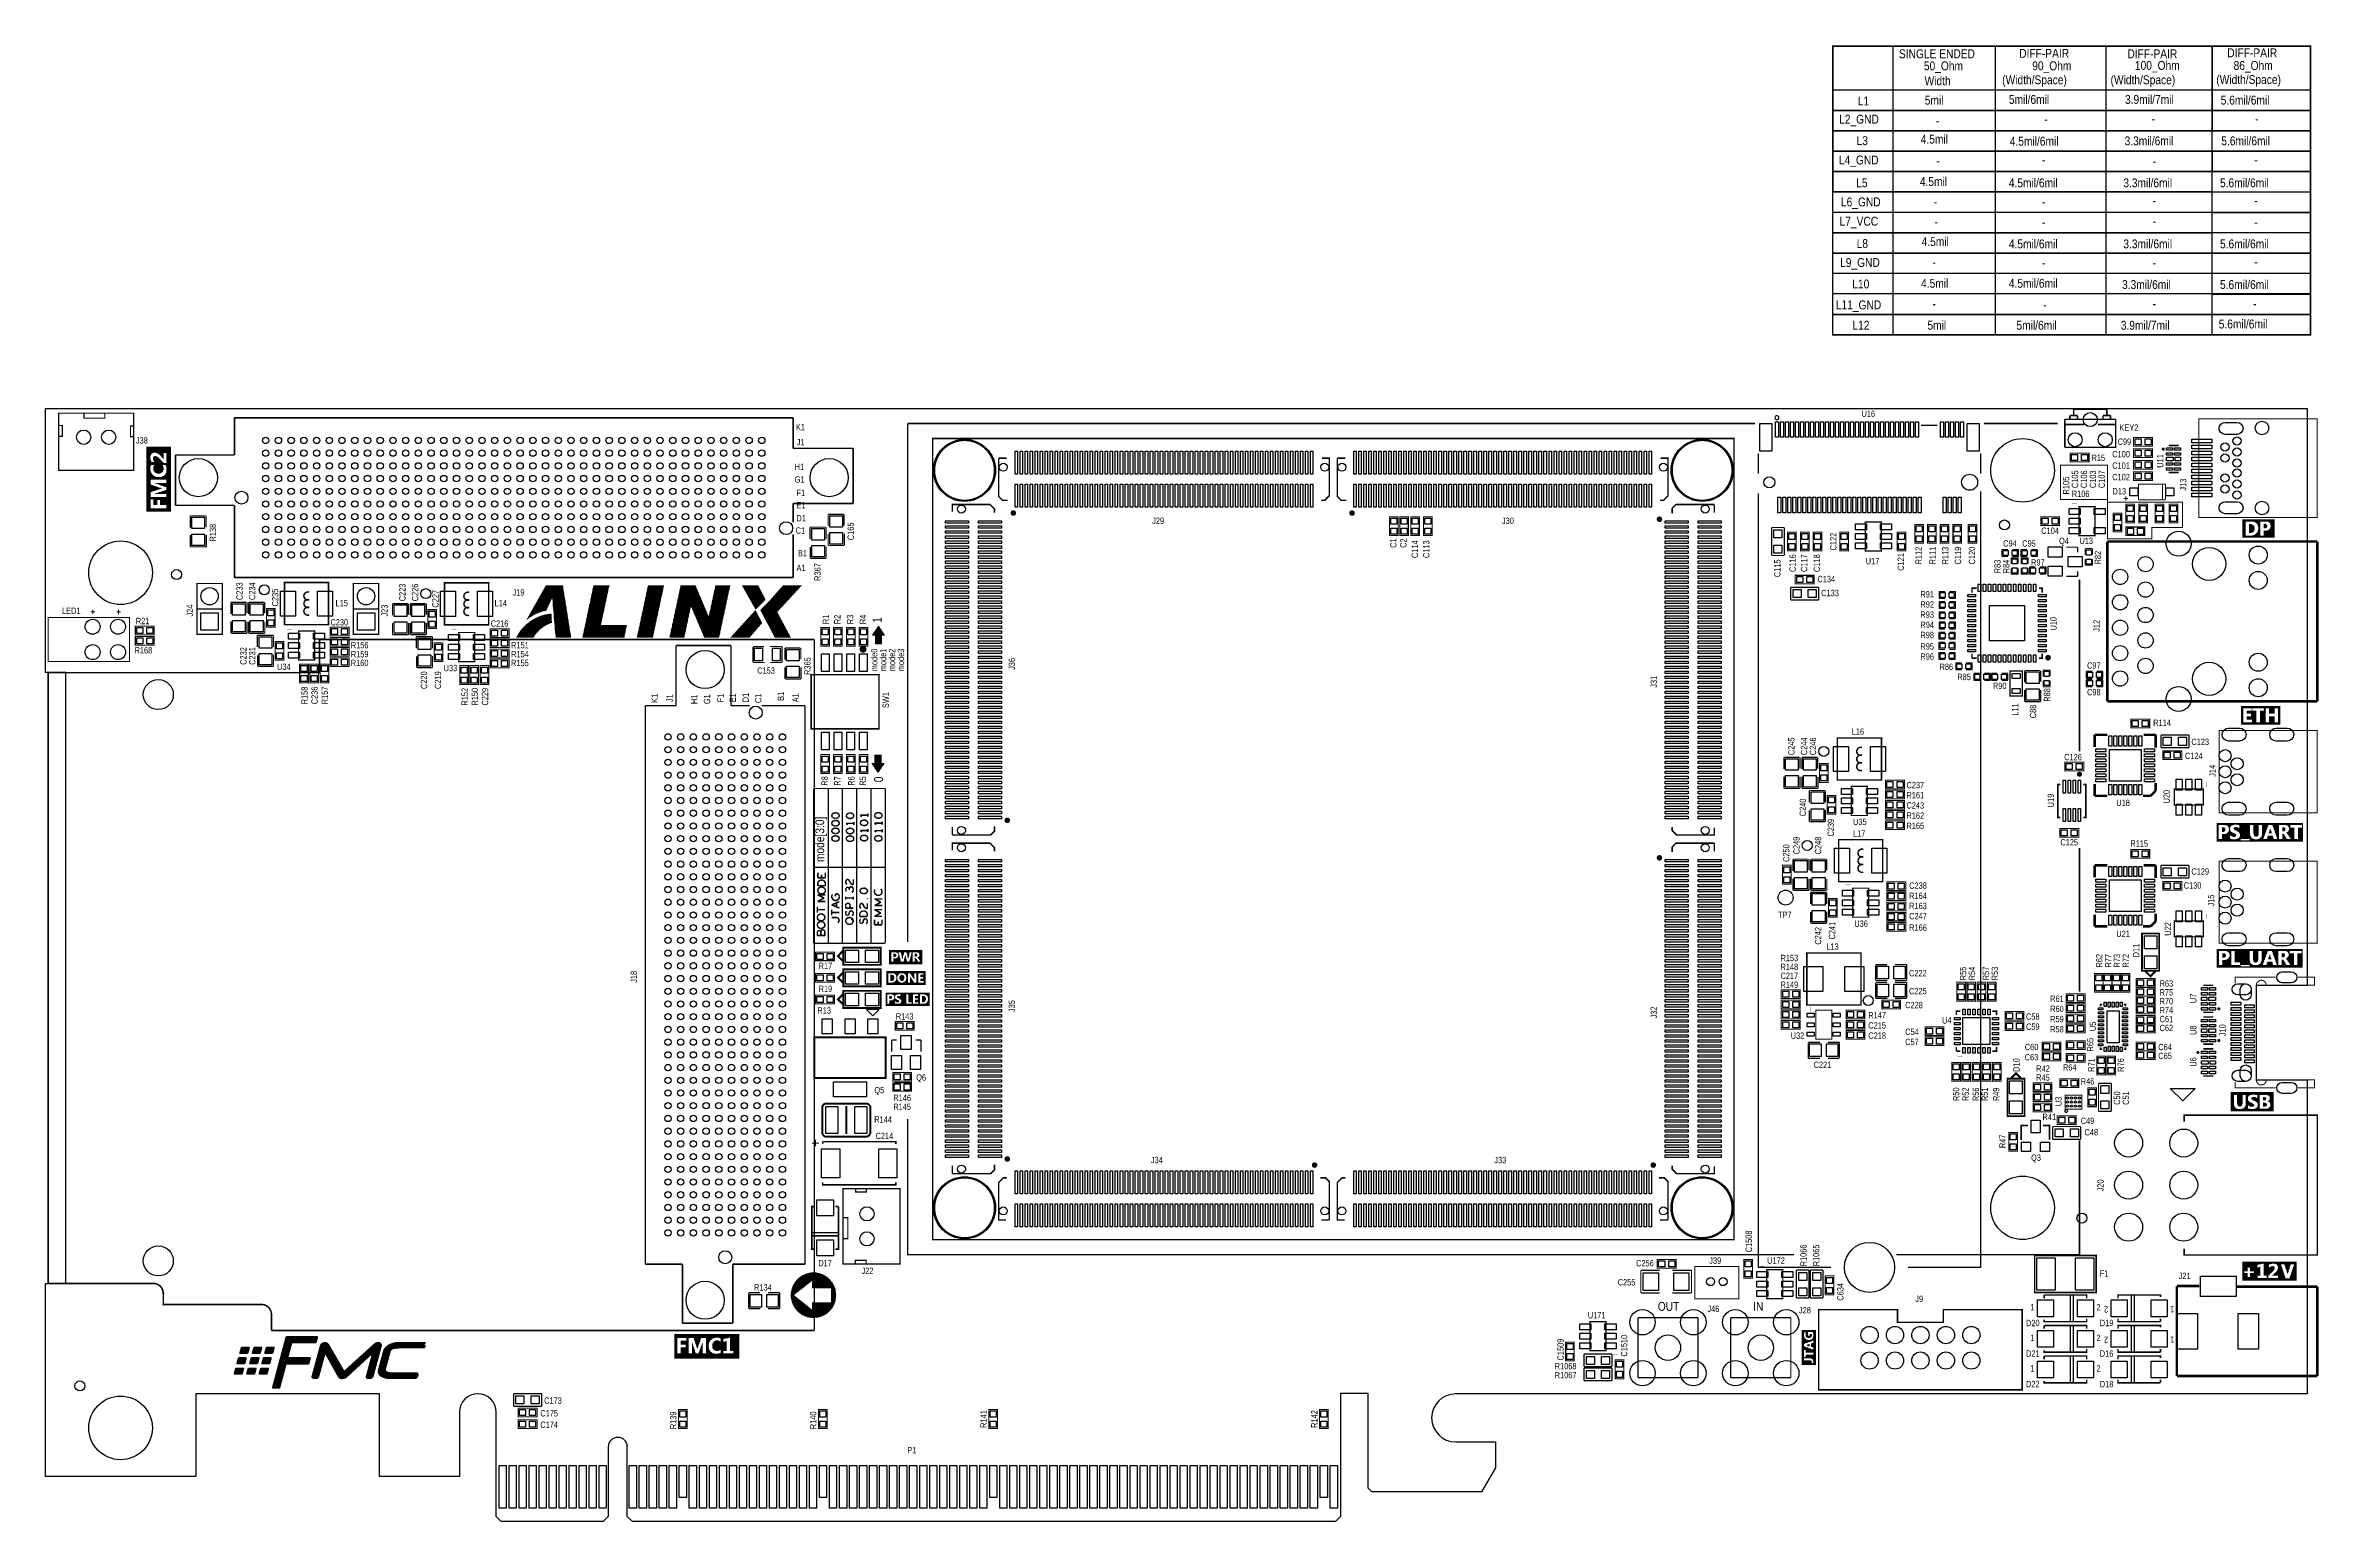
# Model space of a CAD drawing. Extents: x -92 to 135, y -31 to 116.
import ezdxf
from ezdxf.enums import TextEntityAlignment as Align

# ---------------------------------------------------------------- set-up
doc = ezdxf.new("R2010")
doc.units = 0
for name, color, linetype in [('BG_OUTLINE', 2, 'CONTINUOUS'), ('BG_SILKSCREEN_TOP', 1, 'CONTINUOUS'), ('MA_PEN3', 4, 'CONTINUOUS'), ('PG_SILKSCREEN_TOP', 5, 'CONTINUOUS'), ('PIN_TOP', 6, 'CONTINUOUS'), ('RD_SILKSCREEN_TOP', 7, 'CONTINUOUS')]:
    doc.layers.add(name, color=color, linetype=linetype)

msp = doc.modelspace()

# ---------------------------------------------------------------- texts
at = {"layer": 'BG_SILKSCREEN_TOP', "width": 0.857143}
for s, p in [('DIFF-PAIR', (126.078234, 114.896392)), ('SINGLE ENDED', (93.293946, 114.802412)), ('50_Ohm', (95.783908, 113.592356)), ('DIFF-PAIR', (105.303828, 114.84229)), ('90_Ohm', (106.604054, 113.602516)), ('DIFF-PAIR', (116.103908, 114.802412)), ('100_Ohm', (116.85397, 113.642394)), ('86_Ohm', (126.706376, 113.629948)), ('Width', (95.854012, 112.102392)), ('(Width/Space)', (103.60406, 112.202468)), ('(Width/Space)', (114.423952, 112.202468)), ('(Width/Space)', (124.979176, 112.22736)), ('L2_GND', (87.324184, 108.272072)), ('L1', (89.183972, 110.08233)), ('5mil', (95.874078, 110.16234)), ('5mil/6mil', (104.273858, 110.24235)), ('3.9mil/7mil', (115.863878, 110.24235)), ('5.6mil/6mil', (125.421644, 110.174532)), ('L3', (89.06383, 106.12247)), ('4.5mil', (95.471234, 106.278426)), ('-', (96.984058, 108.112306)), ('4.5mil/6mil', (104.359964, 106.070908)), ('-', (107.813856, 108.282486)), ('3.3mil/6mil', (115.825778, 106.103674)), ('-', (118.52402, 108.302298)), ('5.6mil/6mil', (125.477778, 106.103674)), ('-', (128.852168, 108.29163)), ('L4_GND', (87.30107, 104.193848)), ('-', (97.023936, 104.122474)), ('-', (107.570778, 104.198674)), ('-', (118.619778, 104.071674)), ('-', (128.779778, 104.198674)), ('L5', (89.028778, 101.912674)), ('4.5mil', (95.378778, 102.039674)), ('4.5mil/6mil', (104.268778, 101.912674)), ('3.3mil/6mil', (115.698778, 101.912674)), ('5.6mil/6mil', (125.350778, 101.912674)), ('L6_GND', (87.504778, 100.007674)), ('-', (96.775778, 100.007674)), ('-', (107.570778, 100.007674)), ('-', (118.619778, 100.134674)), ('-', (128.779778, 100.134674)), ('L7_VCC', (87.367618, 98.077782)), ('-', (96.836738, 98.03511)), ('-', (107.570778, 97.975674)), ('-', (118.619778, 98.102674)), ('-', (128.779778, 97.975674)), ('L8', (89.07399, 95.842328)), ('4.5mil', (95.55861, 96.041718)), ('4.5mil/6mil', (104.268778, 95.816674)), ('3.3mil/6mil', (115.698778, 95.816674)), ('5.6mil/6mil', (125.350778, 95.816674)), ('L9_GND', (87.418418, 93.956378)), ('-', (96.64573, 93.977206)), ('-', (107.570778, 93.911674)), ('-', (118.619778, 93.911674)), ('-', (128.779778, 94.038674)), ('L10', (88.637872, 91.814904)), ('4.5mil', (95.505778, 91.879674)), ('4.5mil/6mil', (104.268778, 91.879674)), ('3.3mil/6mil', (115.571778, 91.752674)), ('5.6mil/6mil', (125.350778, 91.752674)), ('L11_GND', (86.996778, 89.720674)), ('L12', (88.647778, 87.688674)), ('5mil', (96.140778, 87.688674)), ('-', (96.648778, 89.847674)), ('5mil/6mil', (105.030778, 87.688674)), ('-', (107.697778, 89.720674)), ('3.9mil/7mil', (115.444778, 87.688674)), ('-', (118.619778, 89.847674)), ('5.6mil/6mil', (125.223778, 87.815674)), ('-', (128.652778, 89.847674)), ('OUT', (69.215, -10.287)), ('IN', (78.74, -10.287))]:
    msp.add_text(s, height=0.889, dxfattribs=at).set_placement(p)
at = {"layer": 'PG_SILKSCREEN_TOP'}
for s, width, p in [('K1', 0.8784, (-16.837152, 77.651102)), ('J1', 0.8784, (-16.760952, 76.152502)), ('G1', 0.8784, (-16.964152, 72.418702)), ('H1', 0.8784, (-16.964152, 73.688702)), ('F1', 0.8784, (-16.786352, 71.072502)), ('E1', 0.8784, (-16.786352, 69.853302)), ('D1', 0.8784, (-16.786352, 68.557902)), ('C1', 0.8784, (-16.862552, 67.313302)), ('A1', 0.8784, (-16.786352, 63.579502)), ('B1', 0.8784, (-16.633952, 65.052702)), ('1', 0.8, (106.414062, -10.25271)), ('2', 0.8, (113.018062, -10.25271)), ('1', 0.8, (106.414062, -13.30071)), ('2', 0.8, (113.018062, -13.30071)), ('1', 0.8, (106.414062, -16.34871)), ('2', 0.8, (113.018062, -16.34871))]:
    msp.add_text(s, height=0.635, dxfattribs=dict(at, width=width)).set_placement(p)
for s, height, rotation, width, p in [('1', 0.889, 90, 0.857143, (-8.289798, 58.426604)), ('mode0', 0.635, 90, 0.8, (-8.698738, 53.585872)), ('mode1', 0.635, 90, 0.8, (-7.809738, 53.585872)), ('mode2', 0.635, 90, 0.8, (-6.920738, 53.585872)), ('mode3', 0.635, 90, 0.8, (-6.031738, 53.585872)), ('K1', 0.635, 90, 0.8, (-30.62859, 50.428144)), ('J1', 0.635, 90, 0.8, (-29.12999, 50.504344)), ('H1', 0.635, 90, 0.8, (-26.66619, 50.301144)), ('G1', 0.635, 90, 0.8, (-25.39619, 50.301144)), ('F1', 0.635, 90, 0.8, (-24.04999, 50.478944)), ('E1', 0.635, 90, 0.8, (-22.83079, 50.478944)), ('D1', 0.635, 90, 0.8, (-21.53539, 50.478944)), ('C1', 0.635, 90, 0.8, (-20.29079, 50.402744)), ('B1', 0.635, 90, 0.8, (-18.03019, 50.631344)), ('A1', 0.635, 90, 0.8, (-16.55699, 50.478944)), ('0', 0.889, 90, 0.857143, (-8.142478, 42.50182)), ('mode[3:0]', 0.889, 90, 0.857143, (-14.01191, 34.527998)), ('2', 0.635, 180, 0.8, (114.186462, -9.829546)), ('1', 0.635, 180, 0.8, (120.790462, -9.829546)), ('2', 0.635, 180, 0.8, (114.186462, -12.877546)), ('1', 0.635, 180, 0.8, (120.790462, -12.877546))]:
    msp.add_text(s, height=height, rotation=rotation, dxfattribs=dict(at, width=width)).set_placement(p)
at = {"layer": 'RD_SILKSCREEN_TOP', "width": 0.8}
for s, p in [('U16', (90.234262, 78.985872)), ('Q5', (-8.509, 11.43)), ('P1', (-5.269738, -24.519128))]:
    msp.add_text(s, height=0.635, dxfattribs=at).set_placement(p, align=Align.CENTER)
for s, p in [('KEY2', (115.316, 77.597)), ('J38', (-82.739738, 76.318872)), ('R15', (112.521746, 74.586084)), ('C100', (114.592862, 74.943462)), ('C99', (115.126262, 76.191872)), ('C101', (114.592862, 73.800462)), ('C102', (114.592862, 72.657462)), ('R106', (110.554262, 70.984872)), ('D13', (114.618262, 71.238872)), ('J29', (18.733262, 68.298822)), ('J30', (53.658262, 68.298822)), ('C94', (103.696262, 66.031872)), ('C95', (105.601262, 66.031872)), ('C104', (107.506262, 67.301872)), ('Q4', (109.284262, 66.285872)), ('U13', (111.316262, 66.285872)), ('U17', (89.980262, 64.253872)), ('R97', (106.490262, 64.126872)), ('J19', (-45.132752, 61.138562)), ('C134', (85.154262, 62.475872)), ('C133', (85.535262, 61.078872)), ('R91', (95.441262, 60.951872)), ('LED1', (-90.105738, 59.300872)), ('L15', (-62.800738, 60.062872)), ('L14', (-46.925738, 60.062872)), ('R92', (95.441262, 59.935872)), ('R93', (95.441262, 58.919872)), ('R21', (-82.739738, 58.284872)), ('C230', (-63.308738, 58.157872)), ('C216', (-47.306738, 58.030872)), ('R94', (95.441262, 57.903872)), ('R98', (95.441262, 56.887872)), ('R168', (-82.866738, 55.363872)), ('R156', (-61.276738, 55.871872)), ('R159', (-61.276738, 54.982872)), ('R160', (-61.276738, 54.093872)), ('R151', (-45.274738, 55.871872)), ('R154', (-45.274738, 54.982872)), ('R155', (-45.274738, 54.093872)), ('R95', (95.441262, 55.744872)), ('R96', (95.441262, 54.728872)), ('C97', (112.078262, 53.839872)), ('U34', (-68.642738, 53.712872)), ('U33', (-52.005738, 53.585872)), ('C153', (-20.701, 53.34)), ('R86', (97.346262, 53.712872)), ('R85', (99.124262, 52.696872)), ('R90', (102.680262, 51.807872)), ('C98', (112.078262, 51.172872)), ('L16', (88.583262, 47.235872)), ('R114', (118.682262, 48.124872)), ('C124', (121.857262, 44.822872)), ('C123', (122.492262, 46.219872)), ('C126', (109.792262, 44.695872)), ('C237', (94.044262, 41.901872)), ('R161', (94.044262, 40.885872)), ('U35', (88.710262, 38.218872)), ('C243', (94.044262, 39.869872)), ('R162', (94.044262, 38.853872)), ('U18', (114.999262, 40.123872)), ('L17', (88.710262, 37.075872)), ('R165', (94.044262, 37.837872)), ('C125', (109.411262, 36.186872)), ('R115', (116.396262, 36.059872)), ('C238', (94.316042, 31.858712)), ('C130', (121.730262, 31.868872)), ('C129', (122.492262, 33.265872)), ('TP7', (81.217262, 28.947872)), ('R164', (94.316042, 30.842712)), ('R163', (94.316042, 29.826712)), ('U36', (88.837262, 28.058872)), ('C247', (94.316042, 28.810712)), ('R166', (94.316042, 27.667712)), ('U21', (114.999262, 27.042872)), ('R153', (81.471262, 24.629872)), ('L13', (86.043262, 25.772872)), ('R17', (-14.566138, 23.842472)), ('C217', (81.471262, 22.851872)), ('R148', (81.471262, 23.740872)), ('C222', (94.298262, 23.105872)), ('R63', (119.317262, 22.089872)), ('R19', (-14.566138, 21.556472)), ('R149', (81.471262, 21.962872)), ('C228', (93.917262, 19.930872)), ('C225', (94.298262, 21.327872)), ('R61', (108.395262, 20.565872)), ('R75', (119.317262, 21.200872)), ('R70', (119.317262, 20.311872)), ('R13', (-14.693138, 19.397472)), ('R143', (-6.858, 18.796)), ('C215', (90.234262, 17.898872)), ('R147', (90.234262, 18.914872)), ('U4', (97.600262, 18.406872)), ('C58', (105.982262, 18.787872)), ('C59', (105.982262, 17.771872)), ('R60', (108.395262, 19.549872)), ('R59', (108.395262, 18.533872)), ('R58', (108.395262, 17.517872)), ('C61', (119.317262, 18.533872)), ('C62', (119.317262, 17.644872)), ('R74', (119.317262, 19.422872)), ('U32', (82.487262, 16.882872)), ('C218', (90.234262, 16.882872)), ('C54', (93.917262, 17.263872)), ('C57', (93.917262, 16.247872)), ('C60', (105.855262, 15.739872)), ('C64', (119.190262, 15.739872)), ('C221', (84.773262, 13.961872)), ('C63', (105.855262, 14.723872)), ('R42', (106.998262, 13.580872)), ('R64', (109.665262, 13.707872)), ('C65', (119.190262, 14.850872)), ('Q6', (-4.826, 12.7)), ('R45', (106.998262, 12.691872)), ('R46', (111.443262, 12.310872)), ('R144', (-9.017, 8.509)), ('R146', (-7.112, 10.668)), ('R145', (-7.112, 9.779)), ('R41', (107.633262, 8.754872)), ('C214', (-8.89, 6.858)), ('C49', (111.443262, 8.373872)), ('C48', (111.824262, 7.230872)), ('J34', (18.606262, 4.455922)), ('J33', (52.896262, 4.455922)), ('Q3', (106.490262, 4.690872)), ('D17', (-14.605, -5.842)), ('J22', (-10.287, -6.604)), ('C256', (67.056, -5.842)), ('J39', (74.359262, -5.596128)), ('U172', (80.137, -5.588)), ('F1', (113.348262, -6.866128)), ('J21', (121.222262, -7.120128)), ('R134', (-21.017738, -8.263128)), ('C255', (65.215262, -7.755128)), ('J9', (94.933262, -9.406128)), ('U171', (62.23, -11.049)), ('J46', (74.168, -10.414)), ('J28', (83.312, -10.541)), ('D20', (105.982262, -11.819128)), ('D19', (113.348262, -11.819128)), ('R1068', (58.928, -16.129)), ('D21', (105.982262, -14.867128)), ('D16', (113.348262, -14.867128)), ('R1067', (58.928, -17.018)), ('D22', (105.982262, -17.915128)), ('D18', (113.348262, -17.915128)), ('C175', (-42.353738, -20.836128)), ('C173', (-41.972738, -19.566128)), ('C174', (-42.353738, -21.979128))]:
    msp.add_text(s, height=0.635, dxfattribs=at).set_placement(p)
for s, p in [('U11', (119.698262, 73.905872)), ('R105', (110.300262, 71.238872)), ('C105', (111.189262, 71.873872)), ('C106', (112.078262, 71.873872)), ('C103', (112.967262, 71.873872)), ('C107', (113.856262, 71.873872)), ('J13', (121.984262, 71.619872)), ('R138', (-74.738738, 66.539872)), ('C165', (-11.049, 66.675)), ('C1', (43.117262, 65.904872)), ('C2', (44.133262, 65.904872)), ('C114', (45.276262, 64.888872)), ('C113', (46.419262, 64.888872)), ('C122', (87.059262, 65.650872)), ('R112', (95.568262, 64.253872)), ('R111', (96.965262, 64.253872)), ('R113', (98.235262, 64.253872)), ('C119', (99.505262, 64.253872)), ('C120', (100.902262, 64.253872)), ('R367', (-14.351, 62.611)), ('C115', (81.471262, 62.983872)), ('C116', (82.995262, 63.491872)), ('C117', (84.138262, 63.491872)), ('C118', (85.408262, 63.491872)), ('C121', (93.790262, 63.618872)), ('R83', (103.442262, 63.364872)), ('R84', (104.331262, 63.364872)), ('R82', (113.475262, 64.253872)), ('C233', (-72.071738, 60.697872)), ('C234', (-70.801738, 60.697872)), ('C235', (-68.515738, 60.062872)), ('C223', (-55.815738, 60.570872)), ('C226', (-54.545738, 60.570872)), ('C227', (-52.513738, 59.935872)), ('J24', (-77.024738, 59.046872)), ('J23', (-57.593738, 59.046872)), ('R1', (-13.524738, 58.284872)), ('R2', (-12.381738, 58.284872)), ('R3', (-11.111738, 58.284872)), ('R4', (-9.841738, 58.284872)), ('U10', (109.030262, 57.649872)), ('J12', (113.348262, 57.522872)), ('C232', (-71.690738, 54.220872)), ('C231', (-70.801738, 54.220872)), ('R365', (-15.367, 53.213)), ('J36', (5.036312, 53.712872)), ('C220', (-53.656738, 51.807872)), ('C219', (-52.259738, 51.807872)), ('J31', (69.133212, 51.934872)), ('R158', (-65.594738, 50.283872)), ('C236', (-64.578738, 50.283872)), ('R157', (-63.562738, 50.283872)), ('R152', (-49.592738, 50.156872)), ('R150', (-48.576738, 50.156872)), ('C229', (-47.560738, 50.156872)), ('SW1', (-7.555738, 49.902872)), ('L11', (105.220262, 49.140872)), ('C88', (106.998262, 48.886872)), ('R88', (108.395262, 50.537872)), ('C245', (82.868262, 45.203872)), ('C244', (84.138262, 45.203872)), ('C246', (85.027262, 45.203872)), ('J14', (124.905262, 43.044872)), ('R8', (-13.651738, 42.155872)), ('R7', (-12.381738, 42.155872)), ('R6', (-10.984738, 42.155872)), ('R5', (-9.841738, 42.155872)), ('U19', (108.776262, 39.996872)), ('U20', (120.333262, 40.377872)), ('C240', (84.011262, 39.107872)), ('C239', (86.805262, 37.075872)), ('C249', (83.376262, 35.297872)), ('C248', (85.535262, 35.297872)), ('C250', (82.360262, 34.535872)), ('J15', (124.778262, 30.090872)), ('C242', (85.535262, 26.280872)), ('C241', (86.932262, 26.788872)), ('U22', (120.460262, 27.169872)), ('R62', (113.602262, 23.994872)), ('R77', (114.491262, 23.994872)), ('R73', (115.380262, 23.994872)), ('R72', (116.269262, 23.994872)), ('D11', (117.285262, 25.010872)), ('J18', (-32.701738, 22.470872)), ('R55', (100.013262, 22.724872)), ('R54', (100.902262, 22.724872)), ('R57', (102.299262, 22.724872)), ('R53', (103.188262, 22.724872)), ('J35', (5.036312, 19.549872)), ('U7', (123.000262, 20.438872)), ('J32', (69.133212, 18.914872)), ('U5', (112.967262, 17.644872)), ('J10', (125.921262, 17.136872)), ('R65', (112.713262, 15.612872)), ('U8', (123.000262, 17.263872)), ('D10', (105.347262, 13.580872)), ('R71', (112.840262, 13.580872)), ('R76', (115.761262, 13.580872)), ('U6', (123.000262, 14.088872)), ('R50', (99.312984, 10.663936)), ('R52', (100.267262, 10.659872)), ('R56', (101.283262, 10.659872)), ('R51', (102.172262, 10.659872)), ('R49', (103.315262, 10.659872)), ('C50', (115.380262, 10.278872)), ('C51', (116.269262, 10.278872)), ('U3', (109.538262, 10.151872)), ('R47', (103.950262, 5.960872)), ('J20', (113.729262, 1.642872)), ('C1508', (78.613, -4.445)), ('R1066', (84.074, -5.842)), ('R1065', (85.344, -5.842)), ('C634', (87.757, -9.271)), ('C1509', (59.817, -15.24)), ('C1510', (66.167, -14.859)), ('R141', (2.223262, -21.979128)), ('R142', (35.243262, -21.979128)), ('R139', (-28.764738, -22.106128)), ('R140', (-14.794738, -22.106128))]:
    msp.add_text(s, height=0.635, rotation=90, dxfattribs=at).set_placement(p)

# ---------------------------------------------------------------- linework, layer by layer
at = {"layer": 'BG_OUTLINE'}
msp.add_lwpolyline([(37.554408, -30.822138), (37.046154, -31.330392), (-33.161986, -31.330392), (-33.669986, -30.822392), (-33.669986, -23.875492, 1), (-35.574986, -23.875492), (-35.574986, -30.822392), (-36.082986, -31.330392), (-46.255686, -31.330392), (-46.763686, -30.822392), (-46.763686, -20.408392, 1), (-50.421286, -20.408392), (-50.421286, -26.834592), (-58.422286, -26.834592), (-58.422286, -18.579592), (-76.761086, -18.579592), (-76.761086, -26.834592), (-91.76385, -26.834592), (-91.76385, -7.549896), (-89.74582, -7.549896), (-89.74582, 53.448204), (-91.76385, 53.448204), (-91.76385, 79.8195), (98.226118, 79.8195), (130.236214, 79.8195), (134.049262, 79.8195), (134.049262, 22.216872), (128.969262, 22.216872), (128.969262, 12.770612), (134.049262, 12.770612), (134.049262, -18.579592), (130.236214, -18.579592), (98.226118, -18.579592), (49.035208, -18.579592, 1), (49.035208, -23.375874), (52.997608, -23.375874), (52.997608, -25.96007), (51.600608, -28.379674), (40.667686, -28.379674), (40.297608, -28.009596), (40.297608, -18.535396), (37.554408, -18.535396)], format="xyb", close=True, dxfattribs=at)
at = {"layer": 'BG_SILKSCREEN_TOP'}
for points, const_width in [([(92.693998, 116.002308), (86.69401, 116.002308), (86.69401, 111.622332), (124.563886, 111.622332), (124.563886, 116.002308), (92.693998, 116.002308), (92.693998, 95.352362)], 0.150114), ([(102.914958, 116.002308), (102.914958, 95.352362)], 0.150114), ([(113.963958, 116.002308), (113.963958, 95.352362)], 0.150114), ([(124.563886, 116.002308), (134.389368, 116.002308), (134.389368, 95.342456), (124.55398, 95.342456)], 0.150114), ([(86.69401, 111.622332), (86.69401, 109.582458), (124.563886, 109.582458), (124.563886, 111.622332), (134.387336, 111.622332)], 0.150114), ([(124.563886, 109.582458), (124.563886, 107.55249), (86.69401, 107.55249), (86.69401, 109.582458)], 0.150114), ([(124.563886, 109.582458), (134.386574, 109.582458)], 0.150114), ([(86.69401, 107.55249), (86.69401, 105.522522), (124.55398, 105.522522), (124.55398, 107.55249), (134.38759, 107.55249)], 0.150114), ([(124.563886, 105.512362), (124.563886, 103.482394), (86.69401, 103.482394), (86.69401, 105.512362)], 0.150114), ([(124.55398, 105.522522), (134.390384, 105.522522)], 0.150114), ([(86.69401, 103.482394), (86.69401, 101.452426), (124.55398, 101.452426), (124.55398, 103.482394), (134.38759, 103.482394)], 0.150114), ([(86.68385, 101.44252), (86.68385, 99.412298), (124.55398, 99.412298), (124.55398, 101.44252), (134.386574, 101.44252)], 0.150114), ([(86.68385, 99.402392), (86.68385, 97.372424), (124.55398, 97.372424), (124.55398, 99.402392), (134.387336, 99.402392)], 0.150114), ([(86.68385, 97.38233), (86.68385, 95.342456), (124.55398, 95.342456), (124.55398, 97.38233), (134.388098, 97.38233)], 0.150114), ([(134.389368, 95.342456), (134.389368, 93.312488), (86.68385, 93.312488), (86.68385, 95.342456)], 0.150114), ([(92.693998, 95.341694), (92.693998, 93.311726)], 0.150114), ([(102.916482, 95.34398), (102.916482, 93.314012)], 0.150114), ([(113.965482, 95.34398), (113.965482, 93.314012)], 0.150114), ([(124.55398, 95.342456), (124.55398, 93.312488)], 0.150114), ([(134.389368, 93.312488), (134.389368, 91.28252), (86.68385, 91.28252), (86.68385, 93.312488)], 0.150114), ([(92.693998, 93.312996), (92.693998, 91.283028)], 0.150114), ([(102.916482, 93.31198), (102.916482, 91.282012)], 0.150114), ([(113.967514, 93.31198), (113.967514, 91.282012)], 0.150114), ([(124.557028, 93.311218), (124.557028, 91.28125)], 0.150114), ([(86.682834, 91.246198), (86.682834, 89.206324), (124.552964, 89.206324), (124.552964, 91.246198), (134.387082, 91.246198)], 0.150114), ([(92.693998, 91.280996), (92.693998, 89.251028)], 0.150114), ([(102.916482, 91.27998), (102.916482, 89.250012)], 0.150114), ([(113.965482, 91.27998), (113.965482, 89.250012)], 0.150114), ([(134.390384, 91.262962), (134.390384, 89.232994)], 0.150114), ([(86.682834, 89.214198), (86.682834, 87.174324), (124.552964, 87.174324), (124.552964, 89.214198), (134.387082, 89.214198)], 0.150114), ([(92.693998, 89.248996), (92.693998, 87.219028)], 0.150114), ([(102.916482, 89.24798), (102.916482, 87.218012)], 0.150114), ([(113.965482, 89.24798), (113.965482, 87.218012)], 0.150114), ([(110.173262, 74.159872), (114.110262, 74.159872), (114.110262, 70.730872), (109.411262, 70.730872), (109.411262, 74.159872), (110.300262, 74.159872)], 0.1016), ([(114.110262, 70.730872), (114.110262, 70.476872), (121.603262, 70.476872), (121.603262, 67.936872), (118.555262, 67.936872), (118.555262, 66.793872), (114.110262, 66.793872), (114.110262, 70.476872)], 0.1016), ([(-64.39789, 56.750204), (-64.39789, 53.448204)], 0.1524), ([(-64.39789, 56.750204), (-14.99743, 56.750204)], 0.1524), ([(-14.99743, 56.750204), (-14.99743, -12.251436)], 0.1524), ([(-91.49715, 53.448204), (-64.39789, 53.448204)], 0.1524), ([(-91.49715, -7.549896), (-80.99679, -7.549896)], 0.1524), ([(-79.99857, -8.550656), (-79.99857, -9.650476)], 0.1524), ([(-79.99857, -9.650476), (-70.19671, -9.650476)], 0.1524), ([(-69.19849, -10.651236), (-69.19849, -12.251436)], 0.1524), ([(-69.19849, -12.251436), (-14.99743, -12.251436)], 0.1524)]:
    msp.add_lwpolyline(points, dxfattribs=dict(at, const_width=const_width))
msp.add_lwpolyline([(124.552964, 87.174324, 0.1524, 0.1524, 0), (134.388098, 87.174324, 0.1524, 0.1524, 0), (134.388098, 87.175848, 0.150114, 0.150114, 0), (134.388098, 89.205816, 0.150114, 0.150114, 0)], format="xyseb", dxfattribs=at)
at = {"layer": 'BG_SILKSCREEN_TOP', "const_width": 0.1524}
for points in [[(-80.99679, -7.549896, -0.413929), (-79.99857, -8.550656)], [(-70.19671, -9.650476, -0.413974), (-69.19849, -10.651236)]]:
    msp.add_lwpolyline(points, format="xyb", dxfattribs=at)
for points in [[(-79.96682, -8.55091, 1), (-80.028124, -8.55095, 1)], [(-79.96682, -8.55091, 1), (-80.028124, -8.55095, 1)], [(-79.966566, -9.650984, 1), (-80.028378, -9.651024, 1)], [(-79.966566, -9.650984, 1), (-80.028378, -9.651024, 1)]]:
    msp.add_lwpolyline(points, format="xyb", close=True, dxfattribs=at)
at = {"layer": 'MA_PEN3', "const_width": 0.0254}
for points in [[(-81.675478, 69.515736), (-81.675478, 76.018136)], [(-81.650078, 69.515736), (-81.650078, 76.018136)], [(-81.624678, 69.515736), (-81.624678, 76.018136)], [(-81.599278, 69.515736), (-81.599278, 76.018136)], [(-81.573878, 69.515736), (-81.573878, 76.018136)], [(-81.548478, 69.515736), (-81.548478, 76.018136)], [(-81.523078, 69.515736), (-81.523078, 76.018136)], [(-81.497678, 69.515736), (-81.497678, 76.018136)], [(-81.472278, 69.515736), (-81.472278, 76.018136)], [(-81.446878, 69.515736), (-81.446878, 76.018136)], [(-81.421478, 69.515736), (-81.421478, 76.018136)], [(-81.396078, 69.515736), (-81.396078, 76.018136)], [(-81.370678, 69.515736), (-81.370678, 76.018136)], [(-81.345278, 69.515736), (-81.345278, 76.018136)], [(-81.319878, 69.515736), (-81.319878, 76.018136)], [(-81.294478, 69.515736), (-81.294478, 76.018136)], [(-81.269078, 75.052936), (-81.269078, 76.018136)], [(-81.243678, 75.154536), (-81.243678, 76.018136)], [(-81.218278, 75.205336), (-81.218278, 76.018136)], [(-81.192878, 75.230736), (-81.192878, 76.018136)], [(-81.167478, 75.281536), (-81.167478, 76.018136)], [(-81.142078, 75.306936), (-81.142078, 76.018136)], [(-81.116678, 75.332336), (-81.116678, 76.018136)], [(-81.091278, 75.332336), (-81.091278, 76.018136)], [(-81.065878, 75.357736), (-81.065878, 76.018136)], [(-81.040478, 75.357736), (-81.040478, 76.018136)], [(-81.015078, 75.383136), (-81.015078, 76.018136)], [(-81.015078, 74.722736), (-81.015078, 74.951336)], [(-80.989678, 75.383136), (-80.989678, 76.018136)], [(-80.989678, 74.646536), (-80.989678, 75.002136)], [(-80.964278, 75.383136), (-80.964278, 76.018136)], [(-80.964278, 74.595736), (-80.964278, 75.027536)], [(-80.938878, 75.408536), (-80.938878, 76.018136)], [(-80.938878, 74.544936), (-80.938878, 75.052936)], [(-80.913478, 75.408536), (-80.913478, 76.018136)], [(-80.913478, 74.519536), (-80.913478, 75.052936)], [(-80.888078, 75.408536), (-80.888078, 76.018136)], [(-80.888078, 74.494136), (-80.888078, 75.078336)], [(-80.862678, 75.408536), (-80.862678, 76.018136)], [(-80.862678, 73.452736), (-80.862678, 75.078336)], [(-80.837278, 75.408536), (-80.837278, 76.018136)], [(-80.837278, 73.452736), (-80.837278, 75.078336)], [(-80.811878, 75.408536), (-80.811878, 76.018136)], [(-80.811878, 73.427336), (-80.811878, 75.078336)], [(-80.786478, 75.408536), (-80.786478, 76.018136)], [(-80.786478, 73.401936), (-80.786478, 75.078336)], [(-80.761078, 75.408536), (-80.761078, 76.018136)], [(-80.761078, 73.401936), (-80.761078, 75.078336)], [(-80.735678, 75.408536), (-80.735678, 76.018136)], [(-80.735678, 73.376536), (-80.735678, 75.078336)], [(-80.710278, 75.383136), (-80.710278, 76.018136)], [(-80.710278, 73.376536), (-80.710278, 75.052936)], [(-80.684878, 75.383136), (-80.684878, 76.018136)], [(-80.684878, 73.351136), (-80.684878, 75.052936)], [(-80.659478, 75.383136), (-80.659478, 76.018136)], [(-80.659478, 73.351136), (-80.659478, 75.052936)], [(-80.634078, 75.357736), (-80.634078, 76.018136)], [(-80.634078, 73.351136), (-80.634078, 75.027536)], [(-80.608678, 75.357736), (-80.608678, 76.018136)], [(-80.608678, 73.325736), (-80.608678, 75.027536)], [(-80.583278, 75.332336), (-80.583278, 76.018136)], [(-80.583278, 73.325736), (-80.583278, 75.002136)], [(-80.557878, 75.332336), (-80.557878, 76.018136)], [(-80.557878, 73.325736), (-80.557878, 74.976736)], [(-80.532478, 75.306936), (-80.532478, 76.018136)], [(-80.532478, 73.325736), (-80.532478, 74.976736)], [(-80.507078, 75.281536), (-80.507078, 76.018136)], [(-80.507078, 73.325736), (-80.507078, 74.951336)], [(-80.481678, 75.281536), (-80.481678, 76.018136)], [(-80.481678, 73.325736), (-80.481678, 74.925936)], [(-80.456278, 75.256136), (-80.456278, 76.018136)], [(-80.456278, 73.325736), (-80.456278, 74.900536)], [(-80.430878, 75.230736), (-80.430878, 76.018136)], [(-80.405478, 75.205336), (-80.405478, 76.018136)], [(-80.380078, 75.205336), (-80.380078, 76.018136)], [(-80.354678, 75.179936), (-80.354678, 76.018136)], [(-80.329278, 75.154536), (-80.329278, 76.018136)], [(-80.303878, 75.129136), (-80.303878, 76.018136)], [(-80.278478, 75.103736), (-80.278478, 76.018136)], [(-80.253078, 75.078336), (-80.253078, 76.018136)], [(-80.227678, 75.052936), (-80.227678, 76.018136)], [(-80.202278, 75.027536), (-80.202278, 76.018136)], [(-80.176878, 75.002136), (-80.176878, 76.018136)], [(-80.151478, 74.951336), (-80.151478, 76.018136)], [(-80.126078, 74.925936), (-80.126078, 76.018136)], [(-80.100678, 74.900536), (-80.100678, 76.018136)], [(-80.075278, 74.875136), (-80.075278, 76.018136)], [(-80.049878, 74.849736), (-80.049878, 76.018136)], [(-80.024478, 74.824336), (-80.024478, 76.018136)], [(-79.999078, 74.798936), (-79.999078, 76.018136)], [(-79.973678, 74.773536), (-79.973678, 76.018136)], [(-79.948278, 75.383136), (-79.948278, 76.018136)], [(-79.922878, 75.383136), (-79.922878, 76.018136)], [(-79.897478, 75.383136), (-79.897478, 76.018136)], [(-79.872078, 75.383136), (-79.872078, 76.018136)], [(-79.846678, 75.383136), (-79.846678, 76.018136)], [(-79.821278, 75.383136), (-79.821278, 76.018136)], [(-79.795878, 75.383136), (-79.795878, 76.018136)], [(-79.770478, 75.383136), (-79.770478, 76.018136)], [(-79.745078, 75.383136), (-79.745078, 76.018136)], [(-79.719678, 75.383136), (-79.719678, 76.018136)], [(-79.694278, 73.935336), (-79.694278, 76.018136)], [(-79.668878, 69.515736), (-79.668878, 76.018136)], [(-79.643478, 69.515736), (-79.643478, 76.018136)], [(-79.618078, 69.515736), (-79.618078, 76.018136)], [(-79.592678, 69.515736), (-79.592678, 76.018136)], [(-79.567278, 69.515736), (-79.567278, 76.018136)], [(-79.541878, 69.515736), (-79.541878, 76.018136)], [(-79.516478, 69.515736), (-79.516478, 76.018136)], [(-79.491078, 69.515736), (-79.491078, 76.018136)], [(-79.465678, 69.515736), (-79.465678, 76.018136)], [(-79.440278, 69.515736), (-79.440278, 76.018136)], [(-79.414878, 69.515736), (-79.414878, 76.018136)], [(-79.389478, 69.515736), (-79.389478, 76.018136)], [(-79.364078, 69.515736), (-79.364078, 76.018136)], [(-79.338678, 69.515736), (-79.338678, 76.018136)], [(-79.313278, 69.515736), (-79.313278, 76.018136)], [(-79.287878, 69.515736), (-79.287878, 76.018136)], [(-79.262478, 69.515736), (-79.262478, 76.018136)], [(-79.237078, 69.515736), (-79.237078, 76.018136)], [(-81.269078, 73.986136), (-81.269078, 74.773536)], [(-81.269078, 69.515736), (-81.269078, 73.630536)], [(-81.243678, 74.087736), (-81.243678, 74.671936)], [(-81.243678, 72.716136), (-81.243678, 73.528936)], [(-81.218278, 74.163936), (-81.218278, 74.595736)], [(-81.218278, 72.716136), (-81.218278, 73.452736)], [(-81.192878, 74.163936), (-81.192878, 74.544936)], [(-81.192878, 72.716136), (-81.192878, 73.401936)], [(-81.167478, 74.163936), (-81.167478, 74.494136)], [(-81.167478, 72.716136), (-81.167478, 73.351136)], [(-81.142078, 74.163936), (-81.142078, 74.468736)], [(-81.142078, 72.716136), (-81.142078, 73.300336)], [(-81.116678, 74.163936), (-81.116678, 74.468736)], [(-81.116678, 72.716136), (-81.116678, 73.274936)], [(-81.091278, 74.163936), (-81.091278, 74.468736)], [(-81.091278, 72.716136), (-81.091278, 73.249536)], [(-81.065878, 74.163936), (-81.065878, 74.468736)], [(-81.065878, 72.716136), (-81.065878, 73.224136)], [(-81.040478, 74.163936), (-81.040478, 74.468736)], [(-81.040478, 72.716136), (-81.040478, 73.198736)], [(-81.015078, 74.163936), (-81.015078, 74.468736)], [(-81.015078, 72.716136), (-81.015078, 73.173336)], [(-80.989678, 74.163936), (-80.989678, 74.468736)], [(-80.989678, 73.681336), (-80.989678, 73.935336)], [(-80.989678, 72.716136), (-80.989678, 73.147936)], [(-80.964278, 74.163936), (-80.964278, 74.468736)], [(-80.964278, 73.605136), (-80.964278, 74.036936)], [(-80.964278, 72.716136), (-80.964278, 73.122536)], [(-80.938878, 74.163936), (-80.938878, 74.468736)], [(-80.938878, 73.554336), (-80.938878, 74.087736)], [(-80.938878, 72.716136), (-80.938878, 73.097136)], [(-80.913478, 74.163936), (-80.913478, 74.468736)], [(-80.913478, 73.528936), (-80.913478, 74.138536)], [(-80.913478, 72.716136), (-80.913478, 73.097136)], [(-80.888078, 73.503536), (-80.888078, 74.468736)], [(-80.888078, 72.716136), (-80.888078, 73.071736)], [(-80.862678, 72.716136), (-80.862678, 73.071736)], [(-80.837278, 72.716136), (-80.837278, 73.046336)], [(-80.811878, 72.716136), (-80.811878, 73.046336)], [(-80.786478, 72.716136), (-80.786478, 73.020936)], [(-80.761078, 72.716136), (-80.761078, 73.020936)], [(-80.735678, 72.716136), (-80.735678, 73.020936)], [(-80.710278, 72.716136), (-80.710278, 72.995536)], [(-80.684878, 72.716136), (-80.684878, 72.995536)], [(-80.659478, 72.716136), (-80.659478, 72.995536)], [(-80.634078, 72.716136), (-80.634078, 72.995536)], [(-80.608678, 72.716136), (-80.608678, 72.970136)], [(-80.583278, 72.716136), (-80.583278, 72.970136)], [(-80.557878, 72.716136), (-80.557878, 72.970136)], [(-80.532478, 72.716136), (-80.532478, 72.970136)], [(-80.507078, 72.716136), (-80.507078, 72.970136)], [(-80.481678, 72.716136), (-80.481678, 72.970136)], [(-80.456278, 72.716136), (-80.456278, 72.970136)], [(-80.430878, 73.325736), (-80.430878, 74.875136)], [(-80.430878, 72.716136), (-80.430878, 72.970136)], [(-80.405478, 73.325736), (-80.405478, 74.849736)], [(-80.405478, 72.716136), (-80.405478, 72.970136)], [(-80.380078, 73.325736), (-80.380078, 74.824336)], [(-80.380078, 72.716136), (-80.380078, 72.970136)], [(-80.354678, 73.325736), (-80.354678, 74.798936)], [(-80.354678, 72.716136), (-80.354678, 72.970136)], [(-80.329278, 73.351136), (-80.329278, 74.773536)], [(-80.329278, 72.716136), (-80.329278, 72.970136)], [(-80.303878, 73.351136), (-80.303878, 74.748136)], [(-80.303878, 72.716136), (-80.303878, 72.970136)], [(-80.278478, 73.351136), (-80.278478, 74.722736)], [(-80.278478, 72.716136), (-80.278478, 72.995536)], [(-80.253078, 73.351136), (-80.253078, 74.697336)], [(-80.253078, 72.716136), (-80.253078, 72.995536)], [(-80.227678, 73.376536), (-80.227678, 74.671936)], [(-80.227678, 72.716136), (-80.227678, 72.995536)], [(-80.202278, 73.376536), (-80.202278, 74.646536)], [(-80.202278, 72.716136), (-80.202278, 72.995536)], [(-80.176878, 73.401936), (-80.176878, 74.621136)], [(-80.176878, 72.716136), (-80.176878, 72.995536)], [(-80.151478, 73.401936), (-80.151478, 74.595736)], [(-80.151478, 72.716136), (-80.151478, 73.020936)], [(-80.126078, 73.427336), (-80.126078, 74.570336)], [(-80.126078, 72.716136), (-80.126078, 73.020936)], [(-80.100678, 73.452736), (-80.100678, 74.544936)], [(-80.100678, 72.716136), (-80.100678, 73.046336)], [(-80.075278, 73.478136), (-80.075278, 74.519536)], [(-80.075278, 72.716136), (-80.075278, 73.046336)], [(-80.049878, 74.163936), (-80.049878, 74.494136)], [(-80.049878, 73.503536), (-80.049878, 74.138536)], [(-80.049878, 72.716136), (-80.049878, 73.071736)], [(-80.024478, 74.163936), (-80.024478, 74.468736)], [(-80.024478, 73.554336), (-80.024478, 74.087736)], [(-80.024478, 72.716136), (-80.024478, 73.071736)], [(-79.999078, 74.163936), (-79.999078, 74.443336)], [(-79.999078, 73.605136), (-79.999078, 74.036936)], [(-79.999078, 72.716136), (-79.999078, 73.097136)], [(-79.973678, 74.163936), (-79.973678, 74.417936)], [(-79.973678, 73.681336), (-79.973678, 73.935336)], [(-79.973678, 72.716136), (-79.973678, 73.097136)], [(-79.948278, 74.163936), (-79.948278, 74.392536)], [(-79.948278, 72.716136), (-79.948278, 73.122536)], [(-79.922878, 74.163936), (-79.922878, 74.392536)], [(-79.922878, 72.716136), (-79.922878, 73.147936)], [(-79.897478, 74.163936), (-79.897478, 74.392536)], [(-79.897478, 72.716136), (-79.897478, 73.173336)], [(-79.872078, 74.163936), (-79.872078, 74.392536)], [(-79.872078, 72.716136), (-79.872078, 73.198736)], [(-79.846678, 74.163936), (-79.846678, 74.392536)], [(-79.846678, 72.716136), (-79.846678, 73.224136)], [(-79.821278, 74.163936), (-79.821278, 74.392536)], [(-79.821278, 72.716136), (-79.821278, 73.249536)], [(-79.795878, 74.163936), (-79.795878, 74.392536)], [(-79.795878, 72.716136), (-79.795878, 73.300336)], [(-79.770478, 74.163936), (-79.770478, 74.392536)], [(-79.770478, 72.716136), (-79.770478, 73.325736)], [(-79.745078, 74.113136), (-79.745078, 74.392536)], [(-79.745078, 72.716136), (-79.745078, 73.376536)], [(-79.719678, 74.036936), (-79.719678, 74.392536)], [(-79.719678, 72.716136), (-79.719678, 73.452736)], [(-79.694278, 69.515736), (-79.694278, 73.554336)], [(-81.243678, 71.471536), (-81.243678, 72.233536)], [(-81.243678, 70.734936), (-81.243678, 70.988936)], [(-81.218278, 71.471536), (-81.218278, 72.208136)], [(-81.218278, 70.734936), (-81.218278, 70.988936)], [(-81.192878, 71.496936), (-81.192878, 72.208136)], [(-81.192878, 70.734936), (-81.192878, 70.988936)], [(-81.167478, 71.496936), (-81.167478, 72.208136)], [(-81.167478, 70.734936), (-81.167478, 70.988936)], [(-81.142078, 71.496936), (-81.142078, 72.182736)], [(-81.142078, 70.734936), (-81.142078, 70.988936)], [(-81.116678, 71.522336), (-81.116678, 72.182736)], [(-81.116678, 70.734936), (-81.116678, 70.988936)], [(-81.091278, 71.522336), (-81.091278, 72.182736)], [(-81.091278, 70.734936), (-81.091278, 70.988936)], [(-81.065878, 71.522336), (-81.065878, 72.157336)], [(-81.065878, 70.734936), (-81.065878, 70.988936)], [(-81.040478, 71.547736), (-81.040478, 72.157336)], [(-81.040478, 70.734936), (-81.040478, 70.988936)], [(-81.015078, 71.547736), (-81.015078, 72.157336)], [(-81.015078, 70.734936), (-81.015078, 70.988936)], [(-80.989678, 71.547736), (-80.989678, 72.131936)], [(-80.989678, 70.734936), (-80.989678, 70.988936)], [(-80.964278, 71.573136), (-80.964278, 72.131936)], [(-80.964278, 70.176136), (-80.964278, 70.988936)], [(-80.938878, 71.573136), (-80.938878, 72.131936)], [(-80.938878, 70.176136), (-80.938878, 70.988936)], [(-80.913478, 72.360536), (-80.913478, 72.385936)], [(-80.913478, 71.573136), (-80.913478, 72.106536)], [(-80.913478, 70.176136), (-80.913478, 70.988936)], [(-80.888078, 72.360536), (-80.888078, 72.385936)], [(-80.888078, 71.598536), (-80.888078, 72.106536)], [(-80.888078, 71.293736), (-80.888078, 71.319136)], [(-80.888078, 70.176136), (-80.888078, 70.988936)], [(-80.862678, 72.360536), (-80.862678, 72.385936)], [(-80.862678, 71.598536), (-80.862678, 72.106536)], [(-80.862678, 71.293736), (-80.862678, 71.319136)], [(-80.862678, 70.176136), (-80.862678, 70.988936)], [(-80.837278, 72.360536), (-80.837278, 72.385936)], [(-80.837278, 71.598536), (-80.837278, 72.081136)], [(-80.837278, 71.293736), (-80.837278, 71.319136)], [(-80.837278, 70.176136), (-80.837278, 70.988936)], [(-80.811878, 72.360536), (-80.811878, 72.385936)], [(-80.811878, 71.623936), (-80.811878, 72.081136)], [(-80.811878, 71.293736), (-80.811878, 71.319136)], [(-80.811878, 70.176136), (-80.811878, 70.988936)], [(-80.786478, 72.335136), (-80.786478, 72.385936)], [(-80.786478, 71.623936), (-80.786478, 72.081136)], [(-80.786478, 71.293736), (-80.786478, 71.344536)], [(-80.786478, 70.176136), (-80.786478, 70.988936)], [(-80.761078, 72.335136), (-80.761078, 72.385936)], [(-80.761078, 71.623936), (-80.761078, 72.055736)], [(-80.761078, 71.293736), (-80.761078, 71.344536)], [(-80.761078, 70.176136), (-80.761078, 70.988936)], [(-80.735678, 72.335136), (-80.735678, 72.385936)], [(-80.735678, 71.649336), (-80.735678, 72.055736)], [(-80.735678, 71.293736), (-80.735678, 71.344536)], [(-80.735678, 70.176136), (-80.735678, 70.988936)], [(-80.710278, 72.309736), (-80.710278, 72.385936)], [(-80.710278, 71.649336), (-80.710278, 72.030336)], [(-80.710278, 71.293736), (-80.710278, 71.369936)], [(-80.710278, 70.176136), (-80.710278, 70.988936)], [(-80.684878, 72.309736), (-80.684878, 72.385936)], [(-80.684878, 71.649336), (-80.684878, 72.030336)], [(-80.684878, 71.293736), (-80.684878, 71.369936)], [(-80.684878, 70.176136), (-80.684878, 70.988936)], [(-80.659478, 72.284336), (-80.659478, 72.385936)], [(-80.659478, 71.674736), (-80.659478, 72.030336)], [(-80.659478, 71.293736), (-80.659478, 71.369936)], [(-80.659478, 70.176136), (-80.659478, 70.988936)], [(-80.634078, 72.284336), (-80.634078, 72.385936)], [(-80.634078, 71.674736), (-80.634078, 72.004936)], [(-80.634078, 71.293736), (-80.634078, 71.395336)], [(-80.634078, 70.176136), (-80.634078, 70.988936)], [(-80.608678, 72.284336), (-80.608678, 72.385936)], [(-80.608678, 71.674736), (-80.608678, 72.004936)], [(-80.608678, 71.293736), (-80.608678, 71.395336)], [(-80.608678, 70.176136), (-80.608678, 70.988936)], [(-80.583278, 72.258936), (-80.583278, 72.385936)], [(-80.583278, 71.700136), (-80.583278, 72.004936)], [(-80.583278, 71.293736), (-80.583278, 71.395336)], [(-80.583278, 70.684136), (-80.583278, 70.988936)], [(-80.557878, 72.258936), (-80.557878, 72.385936)], [(-80.557878, 71.700136), (-80.557878, 71.979536)], [(-80.557878, 71.293736), (-80.557878, 71.420736)], [(-80.557878, 70.684136), (-80.557878, 70.988936)], [(-80.532478, 72.258936), (-80.532478, 72.385936)], [(-80.532478, 71.700136), (-80.532478, 71.979536)], [(-80.532478, 71.293736), (-80.532478, 71.420736)], [(-80.532478, 70.684136), (-80.532478, 70.988936)], [(-80.507078, 72.233536), (-80.507078, 72.385936)], [(-80.507078, 71.725536), (-80.507078, 71.979536)], [(-80.507078, 71.293736), (-80.507078, 71.420736)], [(-80.507078, 70.684136), (-80.507078, 70.988936)], [(-80.481678, 72.233536), (-80.481678, 72.385936)], [(-80.481678, 71.725536), (-80.481678, 71.954136)], [(-80.481678, 71.293736), (-80.481678, 71.446136)], [(-80.481678, 70.684136), (-80.481678, 70.988936)], [(-80.456278, 72.233536), (-80.456278, 72.385936)], [(-80.456278, 71.725536), (-80.456278, 71.954136)], [(-80.456278, 71.293736), (-80.456278, 71.446136)], [(-80.456278, 70.684136), (-80.456278, 70.988936)], [(-80.430878, 72.208136), (-80.430878, 72.385936)], [(-80.430878, 71.750936), (-80.430878, 71.954136)], [(-80.430878, 71.293736), (-80.430878, 71.446136)], [(-80.430878, 70.684136), (-80.430878, 70.988936)], [(-80.405478, 72.208136), (-80.405478, 72.385936)], [(-80.405478, 71.750936), (-80.405478, 71.928736)], [(-80.405478, 71.293736), (-80.405478, 71.471536)], [(-80.405478, 70.684136), (-80.405478, 70.988936)], [(-80.380078, 72.208136), (-80.380078, 72.385936)], [(-80.380078, 71.750936), (-80.380078, 71.928736)], [(-80.380078, 71.293736), (-80.380078, 71.471536)], [(-80.380078, 70.684136), (-80.380078, 70.988936)], [(-80.354678, 72.182736), (-80.354678, 72.385936)], [(-80.354678, 71.776336), (-80.354678, 71.928736)], [(-80.354678, 71.293736), (-80.354678, 71.471536)], [(-80.354678, 70.684136), (-80.354678, 70.988936)], [(-80.329278, 72.182736), (-80.329278, 72.385936)], [(-80.329278, 71.776336), (-80.329278, 71.903336)], [(-80.329278, 71.293736), (-80.329278, 71.496936)], [(-80.329278, 70.684136), (-80.329278, 70.988936)], [(-80.303878, 72.157336), (-80.303878, 72.385936)], [(-80.303878, 71.776336), (-80.303878, 71.903336)], [(-80.303878, 71.293736), (-80.303878, 71.496936)], [(-80.303878, 70.176136), (-80.303878, 70.988936)], [(-80.278478, 72.157336), (-80.278478, 72.385936)], [(-80.278478, 71.801736), (-80.278478, 71.903336)], [(-80.278478, 71.293736), (-80.278478, 71.496936)], [(-80.278478, 70.176136), (-80.278478, 70.988936)], [(-80.253078, 72.157336), (-80.253078, 72.385936)], [(-80.253078, 71.801736), (-80.253078, 71.877936)], [(-80.253078, 71.293736), (-80.253078, 71.522336)], [(-80.253078, 70.176136), (-80.253078, 70.988936)], [(-80.227678, 72.131936), (-80.227678, 72.385936)], [(-80.227678, 71.801736), (-80.227678, 71.877936)], [(-80.227678, 71.293736), (-80.227678, 71.522336)], [(-80.227678, 70.176136), (-80.227678, 70.988936)], [(-80.202278, 72.131936), (-80.202278, 72.385936)], [(-80.202278, 71.827136), (-80.202278, 71.877936)], [(-80.202278, 71.293736), (-80.202278, 71.522336)], [(-80.202278, 70.176136), (-80.202278, 70.988936)], [(-80.176878, 72.131936), (-80.176878, 72.385936)], [(-80.176878, 71.827136), (-80.176878, 71.852536)], [(-80.176878, 71.293736), (-80.176878, 71.547736)], [(-80.176878, 70.176136), (-80.176878, 70.988936)], [(-80.151478, 72.106536), (-80.151478, 72.385936)], [(-80.151478, 71.827136), (-80.151478, 71.852536)], [(-80.151478, 71.293736), (-80.151478, 71.547736)], [(-80.151478, 70.176136), (-80.151478, 70.988936)], [(-80.126078, 72.106536), (-80.126078, 72.385936)], [(-80.126078, 71.827136), (-80.126078, 71.852536)], [(-80.126078, 71.293736), (-80.126078, 71.547736)], [(-80.126078, 70.176136), (-80.126078, 70.988936)], [(-80.100678, 72.106536), (-80.100678, 72.385936)], [(-80.100678, 71.293736), (-80.100678, 71.573136)], [(-80.100678, 70.176136), (-80.100678, 70.988936)], [(-80.075278, 72.081136), (-80.075278, 72.385936)], [(-80.075278, 71.293736), (-80.075278, 71.573136)], [(-80.075278, 70.176136), (-80.075278, 70.988936)], [(-80.049878, 72.081136), (-80.049878, 72.385936)], [(-80.049878, 71.293736), (-80.049878, 71.573136)], [(-80.049878, 70.176136), (-80.049878, 70.988936)], [(-80.024478, 72.055736), (-80.024478, 72.385936)], [(-80.024478, 71.293736), (-80.024478, 71.598536)], [(-80.024478, 70.176136), (-80.024478, 70.988936)], [(-79.999078, 72.055736), (-79.999078, 72.385936)], [(-79.999078, 71.293736), (-79.999078, 71.598536)], [(-79.999078, 70.176136), (-79.999078, 70.988936)], [(-79.973678, 72.055736), (-79.973678, 72.385936)], [(-79.973678, 71.293736), (-79.973678, 71.598536)], [(-79.973678, 70.176136), (-79.973678, 70.988936)], [(-79.948278, 72.030336), (-79.948278, 72.385936)], [(-79.948278, 71.293736), (-79.948278, 71.623936)], [(-79.948278, 70.176136), (-79.948278, 70.988936)], [(-79.922878, 72.030336), (-79.922878, 72.385936)], [(-79.922878, 71.293736), (-79.922878, 71.623936)], [(-79.922878, 70.176136), (-79.922878, 70.988936)], [(-79.897478, 72.030336), (-79.897478, 72.385936)], [(-79.897478, 71.293736), (-79.897478, 71.623936)], [(-79.897478, 70.176136), (-79.897478, 70.988936)], [(-79.872078, 72.004936), (-79.872078, 72.385936)], [(-79.872078, 71.293736), (-79.872078, 71.649336)], [(-79.872078, 70.176136), (-79.872078, 70.988936)], [(-79.846678, 72.004936), (-79.846678, 72.385936)], [(-79.846678, 71.293736), (-79.846678, 71.649336)], [(-79.846678, 70.176136), (-79.846678, 70.988936)], [(-79.821278, 72.004936), (-79.821278, 72.385936)], [(-79.821278, 71.293736), (-79.821278, 71.649336)], [(-79.821278, 70.176136), (-79.821278, 70.988936)], [(-79.795878, 71.979536), (-79.795878, 72.385936)], [(-79.795878, 71.293736), (-79.795878, 71.674736)], [(-79.795878, 70.176136), (-79.795878, 70.988936)], [(-79.770478, 71.979536), (-79.770478, 72.385936)], [(-79.770478, 71.293736), (-79.770478, 71.674736)], [(-79.770478, 70.176136), (-79.770478, 70.988936)], [(-79.745078, 71.979536), (-79.745078, 72.385936)], [(-79.745078, 71.293736), (-79.745078, 71.674736)], [(-79.745078, 70.176136), (-79.745078, 70.988936)], [(-79.719678, 71.954136), (-79.719678, 72.385936)], [(-79.719678, 71.293736), (-79.719678, 71.700136)], [(-79.719678, 70.176136), (-79.719678, 70.988936)], [(-81.243678, 69.515736), (-81.243678, 69.845936)], [(-81.218278, 69.515736), (-81.218278, 69.845936)], [(-81.192878, 69.515736), (-81.192878, 69.845936)], [(-81.167478, 69.515736), (-81.167478, 69.845936)], [(-81.142078, 69.515736), (-81.142078, 69.845936)], [(-81.116678, 69.515736), (-81.116678, 69.845936)], [(-81.091278, 69.515736), (-81.091278, 69.845936)], [(-81.065878, 69.515736), (-81.065878, 69.845936)], [(-81.040478, 69.515736), (-81.040478, 69.845936)], [(-81.015078, 69.515736), (-81.015078, 69.845936)], [(-80.989678, 69.515736), (-80.989678, 69.845936)], [(-80.964278, 69.515736), (-80.964278, 69.845936)], [(-80.938878, 69.515736), (-80.938878, 69.845936)], [(-80.913478, 69.515736), (-80.913478, 69.845936)], [(-80.888078, 69.515736), (-80.888078, 69.845936)], [(-80.862678, 69.515736), (-80.862678, 69.845936)], [(-80.837278, 69.515736), (-80.837278, 69.845936)], [(-80.811878, 69.515736), (-80.811878, 69.845936)], [(-80.786478, 69.515736), (-80.786478, 69.845936)], [(-80.761078, 69.515736), (-80.761078, 69.845936)], [(-80.735678, 69.515736), (-80.735678, 69.845936)], [(-80.710278, 69.515736), (-80.710278, 69.845936)], [(-80.684878, 69.515736), (-80.684878, 69.845936)], [(-80.659478, 69.515736), (-80.659478, 69.845936)], [(-80.634078, 69.515736), (-80.634078, 69.845936)], [(-80.608678, 69.515736), (-80.608678, 69.845936)], [(-80.583278, 69.515736), (-80.583278, 69.845936)], [(-80.557878, 69.515736), (-80.557878, 69.845936)], [(-80.532478, 69.515736), (-80.532478, 69.845936)], [(-80.507078, 69.515736), (-80.507078, 69.845936)], [(-80.481678, 69.515736), (-80.481678, 69.845936)], [(-80.456278, 69.515736), (-80.456278, 69.845936)], [(-80.430878, 69.515736), (-80.430878, 69.845936)], [(-80.405478, 69.515736), (-80.405478, 69.845936)], [(-80.380078, 69.515736), (-80.380078, 69.845936)], [(-80.354678, 69.515736), (-80.354678, 69.845936)], [(-80.329278, 69.515736), (-80.329278, 69.845936)], [(-80.303878, 69.515736), (-80.303878, 69.845936)], [(-80.278478, 69.515736), (-80.278478, 69.845936)], [(-80.253078, 69.515736), (-80.253078, 69.845936)], [(-80.227678, 69.515736), (-80.227678, 69.845936)], [(-80.202278, 69.515736), (-80.202278, 69.845936)], [(-80.176878, 69.515736), (-80.176878, 69.845936)], [(-80.151478, 69.515736), (-80.151478, 69.845936)], [(-80.126078, 69.515736), (-80.126078, 69.845936)], [(-80.100678, 69.515736), (-80.100678, 69.845936)], [(-80.075278, 69.515736), (-80.075278, 69.845936)], [(-80.049878, 69.515736), (-80.049878, 69.845936)], [(-80.024478, 69.515736), (-80.024478, 69.845936)], [(-79.999078, 69.515736), (-79.999078, 69.845936)], [(-79.973678, 69.515736), (-79.973678, 69.845936)], [(-79.948278, 69.515736), (-79.948278, 69.845936)], [(-79.922878, 69.515736), (-79.922878, 69.845936)], [(-79.897478, 69.515736), (-79.897478, 69.845936)], [(-79.872078, 69.515736), (-79.872078, 69.845936)], [(-79.846678, 69.515736), (-79.846678, 69.845936)], [(-79.821278, 69.515736), (-79.821278, 69.845936)], [(-79.795878, 69.515736), (-79.795878, 69.845936)], [(-79.770478, 69.515736), (-79.770478, 69.845936)], [(-79.745078, 69.515736), (-79.745078, 69.845936)], [(-79.719678, 69.515736), (-79.719678, 69.845936)], [(127.572262, 68.749672), (130.798062, 68.749672)], [(127.572262, 68.724272), (130.798062, 68.724272)], [(127.572262, 68.698872), (130.798062, 68.698872)], [(127.572262, 68.673472), (130.798062, 68.673472)], [(127.572262, 68.648072), (130.798062, 68.648072)], [(127.572262, 68.622672), (130.798062, 68.622672)], [(127.572262, 68.597272), (130.798062, 68.597272)], [(127.572262, 68.571872), (130.798062, 68.571872)], [(127.572262, 68.546472), (130.798062, 68.546472)], [(127.572262, 68.521072), (127.902462, 68.521072)], [(127.572262, 68.495672), (127.902462, 68.495672)], [(127.572262, 68.470272), (127.902462, 68.470272)], [(127.572262, 68.444872), (127.902462, 68.444872)], [(127.572262, 68.419472), (127.902462, 68.419472)], [(127.572262, 68.394072), (127.902462, 68.394072)], [(127.572262, 68.368672), (127.902462, 68.368672)], [(127.572262, 68.343272), (127.902462, 68.343272)], [(127.572262, 68.317872), (127.902462, 68.317872)], [(127.572262, 68.292472), (127.902462, 68.292472)], [(127.572262, 68.267072), (127.902462, 68.267072)], [(127.572262, 68.241672), (127.902462, 68.241672)], [(127.572262, 68.216272), (127.902462, 68.216272)], [(127.572262, 68.190872), (127.902462, 68.190872)], [(127.572262, 68.165472), (127.902462, 68.165472)], [(127.572262, 68.140072), (127.902462, 68.140072)], [(127.572262, 68.114672), (127.902462, 68.114672)], [(127.572262, 68.089272), (127.902462, 68.089272)], [(128.232662, 68.267072), (128.486662, 68.267072)], [(128.232662, 68.241672), (128.562862, 68.241672)], [(128.232662, 68.216272), (128.613662, 68.216272)], [(128.232662, 68.190872), (128.664462, 68.190872)], [(128.232662, 68.165472), (128.689862, 68.165472)], [(128.232662, 68.140072), (128.715262, 68.140072)], [(128.232662, 68.114672), (128.740662, 68.114672)], [(128.232662, 68.089272), (128.740662, 68.089272)], [(128.613662, 68.521072), (129.375662, 68.521072)], [(128.740662, 68.495672), (129.375662, 68.495672)], [(128.816862, 68.470272), (129.375662, 68.470272)], [(128.867662, 68.444872), (129.375662, 68.444872)], [(128.918462, 68.419472), (129.375662, 68.419472)], [(128.943862, 68.394072), (129.375662, 68.394072)], [(128.969262, 68.368672), (129.375662, 68.368672)], [(128.994662, 68.343272), (129.375662, 68.343272)], [(129.020062, 68.317872), (129.375662, 68.317872)], [(129.045462, 68.292472), (129.375662, 68.292472)], [(129.070862, 68.267072), (129.375662, 68.267072)], [(129.070862, 68.241672), (129.375662, 68.241672)], [(129.096262, 68.216272), (129.375662, 68.216272)], [(129.096262, 68.190872), (129.375662, 68.190872)], [(129.121662, 68.165472), (129.375662, 68.165472)], [(129.121662, 68.140072), (129.375662, 68.140072)], [(129.121662, 68.114672), (129.375662, 68.114672)], [(129.147062, 68.089272), (129.375662, 68.089272)], [(129.705862, 68.292472), (129.909062, 68.292472)], [(129.705862, 68.267072), (129.959862, 68.267072)], [(129.705862, 68.241672), (130.010662, 68.241672)], [(129.705862, 68.216272), (130.010662, 68.216272)], [(129.705862, 68.190872), (130.036062, 68.190872)], [(129.705862, 68.165472), (130.036062, 68.165472)], [(129.705862, 68.140072), (130.061462, 68.140072)], [(129.705862, 68.114672), (130.061462, 68.114672)], [(129.705862, 68.089272), (130.061462, 68.089272)], [(130.036062, 68.521072), (130.798062, 68.521072)], [(130.137662, 68.495672), (130.798062, 68.495672)], [(130.213862, 68.470272), (130.798062, 68.470272)], [(130.239262, 68.444872), (130.798062, 68.444872)], [(130.290062, 68.419472), (130.798062, 68.419472)], [(130.315462, 68.394072), (130.798062, 68.394072)], [(130.340862, 68.368672), (130.798062, 68.368672)], [(130.340862, 68.343272), (130.798062, 68.343272)], [(130.366262, 68.317872), (130.798062, 68.317872)], [(130.366262, 68.292472), (130.798062, 68.292472)], [(130.391662, 68.267072), (130.798062, 68.267072)], [(130.391662, 68.241672), (130.798062, 68.241672)], [(130.391662, 68.216272), (130.798062, 68.216272)], [(130.391662, 68.190872), (130.798062, 68.190872)], [(130.417062, 68.165472), (130.798062, 68.165472)], [(130.417062, 68.140072), (130.798062, 68.140072)], [(130.417062, 68.114672), (130.798062, 68.114672)], [(130.417062, 68.089272), (130.798062, 68.089272)], [(127.572262, 68.063872), (127.902462, 68.063872)], [(127.572262, 68.038472), (127.902462, 68.038472)], [(127.572262, 68.013072), (127.902462, 68.013072)], [(127.572262, 67.987672), (127.902462, 67.987672)], [(127.572262, 67.962272), (127.902462, 67.962272)], [(127.572262, 67.936872), (127.902462, 67.936872)], [(127.572262, 67.911472), (127.902462, 67.911472)], [(127.572262, 67.886072), (127.902462, 67.886072)], [(127.572262, 67.860672), (127.902462, 67.860672)], [(127.572262, 67.835272), (127.902462, 67.835272)], [(127.572262, 67.809872), (127.902462, 67.809872)], [(127.572262, 67.784472), (127.902462, 67.784472)], [(127.572262, 67.759072), (127.902462, 67.759072)], [(127.572262, 67.733672), (127.902462, 67.733672)], [(127.572262, 67.708272), (127.902462, 67.708272)], [(127.572262, 67.682872), (127.902462, 67.682872)], [(127.572262, 67.657472), (127.902462, 67.657472)], [(127.572262, 67.632072), (127.902462, 67.632072)], [(127.572262, 67.606672), (127.902462, 67.606672)], [(127.572262, 67.581272), (127.902462, 67.581272)], [(127.572262, 67.555872), (127.902462, 67.555872)], [(127.572262, 67.530472), (127.902462, 67.530472)], [(127.572262, 67.505072), (127.902462, 67.505072)], [(127.572262, 67.479672), (127.902462, 67.479672)], [(127.572262, 67.454272), (127.902462, 67.454272)], [(127.572262, 67.428872), (127.902462, 67.428872)], [(127.572262, 67.403472), (127.902462, 67.403472)], [(127.572262, 67.378072), (127.902462, 67.378072)], [(127.572262, 67.352672), (127.902462, 67.352672)], [(127.572262, 67.327272), (127.902462, 67.327272)], [(127.572262, 67.301872), (127.902462, 67.301872)], [(127.572262, 67.276472), (127.902462, 67.276472)], [(127.572262, 67.251072), (127.902462, 67.251072)], [(127.572262, 67.225672), (127.902462, 67.225672)], [(127.572262, 67.200272), (127.902462, 67.200272)], [(127.572262, 67.174872), (127.902462, 67.174872)], [(127.572262, 67.149472), (127.902462, 67.149472)], [(127.572262, 67.124072), (130.798062, 67.124072)], [(127.572262, 67.098672), (130.798062, 67.098672)], [(127.572262, 67.073272), (130.798062, 67.073272)], [(127.572262, 67.047872), (130.798062, 67.047872)], [(127.572262, 67.022472), (130.798062, 67.022472)], [(127.572262, 66.997072), (130.798062, 66.997072)], [(127.572262, 66.971672), (130.798062, 66.971672)], [(127.572262, 66.946272), (130.798062, 66.946272)], [(127.572262, 66.920872), (130.798062, 66.920872)], [(128.232662, 68.063872), (128.766062, 68.063872)], [(128.232662, 68.038472), (128.766062, 68.038472)], [(128.232662, 68.013072), (128.791462, 68.013072)], [(128.232662, 67.987672), (128.791462, 67.987672)], [(128.232662, 67.962272), (128.791462, 67.962272)], [(128.232662, 67.936872), (128.816862, 67.936872)], [(128.232662, 67.911472), (128.816862, 67.911472)], [(128.232662, 67.886072), (128.816862, 67.886072)], [(128.232662, 67.860672), (128.816862, 67.860672)], [(128.232662, 67.835272), (128.816862, 67.835272)], [(128.232662, 67.809872), (128.816862, 67.809872)], [(128.232662, 67.784472), (128.816862, 67.784472)], [(128.232662, 67.759072), (128.816862, 67.759072)], [(128.232662, 67.733672), (128.791462, 67.733672)], [(128.232662, 67.708272), (128.791462, 67.708272)], [(128.232662, 67.682872), (128.791462, 67.682872)], [(128.232662, 67.657472), (128.791462, 67.657472)], [(128.232662, 67.632072), (128.766062, 67.632072)], [(128.232662, 67.606672), (128.766062, 67.606672)], [(128.232662, 67.581272), (128.740662, 67.581272)], [(128.232662, 67.555872), (128.740662, 67.555872)], [(128.232662, 67.530472), (128.715262, 67.530472)], [(128.232662, 67.505072), (128.689862, 67.505072)], [(128.232662, 67.479672), (128.664462, 67.479672)], [(128.232662, 67.454272), (128.613662, 67.454272)], [(128.232662, 67.428872), (128.562862, 67.428872)], [(128.232662, 67.403472), (128.486662, 67.403472)], [(128.588262, 67.149472), (129.375662, 67.149472)], [(128.689862, 67.174872), (129.375662, 67.174872)], [(128.766062, 67.200272), (129.375662, 67.200272)], [(128.816862, 67.225672), (129.375662, 67.225672)], [(128.842262, 67.251072), (129.375662, 67.251072)], [(128.893062, 67.276472), (129.375662, 67.276472)], [(128.918462, 67.301872), (129.375662, 67.301872)], [(128.943862, 67.327272), (129.375662, 67.327272)], [(128.969262, 67.352672), (129.375662, 67.352672)], [(128.994662, 67.378072), (129.375662, 67.378072)], [(129.020062, 67.403472), (129.375662, 67.403472)], [(129.045462, 67.428872), (129.375662, 67.428872)], [(129.070862, 67.479672), (129.375662, 67.479672)], [(129.070862, 67.454272), (129.375662, 67.454272)], [(129.096262, 67.530472), (129.375662, 67.530472)], [(129.096262, 67.505072), (129.375662, 67.505072)], [(129.121662, 67.606672), (129.375662, 67.606672)], [(129.121662, 67.581272), (129.375662, 67.581272)], [(129.121662, 67.555872), (129.375662, 67.555872)], [(129.147062, 68.063872), (129.375662, 68.063872)], [(129.147062, 68.038472), (129.375662, 68.038472)], [(129.147062, 68.013072), (129.375662, 68.013072)], [(129.147062, 67.708272), (129.375662, 67.708272)], [(129.147062, 67.682872), (129.375662, 67.682872)], [(129.147062, 67.657472), (129.375662, 67.657472)], [(129.147062, 67.632072), (129.375662, 67.632072)], [(129.172462, 67.987672), (129.375662, 67.987672)], [(129.172462, 67.962272), (129.375662, 67.962272)], [(129.172462, 67.936872), (129.375662, 67.936872)], [(129.172462, 67.911472), (129.375662, 67.911472)], [(129.172462, 67.886072), (129.375662, 67.886072)], [(129.172462, 67.860672), (129.375662, 67.860672)], [(129.172462, 67.835272), (129.375662, 67.835272)], [(129.172462, 67.809872), (129.375662, 67.809872)], [(129.172462, 67.784472), (129.375662, 67.784472)], [(129.172462, 67.759072), (129.375662, 67.759072)], [(129.172462, 67.733672), (129.375662, 67.733672)], [(129.705862, 68.063872), (130.061462, 68.063872)], [(129.705862, 68.038472), (130.061462, 68.038472)], [(129.705862, 68.013072), (130.061462, 68.013072)], [(129.705862, 67.987672), (130.036062, 67.987672)], [(129.705862, 67.962272), (130.036062, 67.962272)], [(129.705862, 67.936872), (130.010662, 67.936872)], [(129.705862, 67.911472), (130.010662, 67.911472)], [(129.705862, 67.886072), (129.959862, 67.886072)], [(129.705862, 67.860672), (129.909062, 67.860672)], [(129.705862, 67.606672), (130.798062, 67.606672)], [(129.705862, 67.581272), (130.798062, 67.581272)], [(129.705862, 67.555872), (130.798062, 67.555872)], [(129.705862, 67.530472), (130.798062, 67.530472)], [(129.705862, 67.505072), (130.798062, 67.505072)], [(129.705862, 67.479672), (130.798062, 67.479672)], [(129.705862, 67.454272), (130.798062, 67.454272)], [(129.705862, 67.428872), (130.798062, 67.428872)], [(129.705862, 67.403472), (130.798062, 67.403472)], [(129.705862, 67.378072), (130.798062, 67.378072)], [(129.705862, 67.352672), (130.798062, 67.352672)], [(129.705862, 67.327272), (130.798062, 67.327272)], [(129.705862, 67.301872), (130.798062, 67.301872)], [(129.705862, 67.276472), (130.798062, 67.276472)], [(129.705862, 67.251072), (130.798062, 67.251072)], [(129.705862, 67.225672), (130.798062, 67.225672)], [(129.705862, 67.200272), (130.798062, 67.200272)], [(129.705862, 67.174872), (130.798062, 67.174872)], [(129.705862, 67.149472), (130.798062, 67.149472)], [(130.010662, 67.632072), (130.798062, 67.632072)], [(130.112262, 67.657472), (130.798062, 67.657472)], [(130.163062, 67.682872), (130.798062, 67.682872)], [(130.213862, 67.708272), (130.798062, 67.708272)], [(130.239262, 67.733672), (130.798062, 67.733672)], [(130.264662, 67.759072), (130.798062, 67.759072)], [(130.290062, 67.784472), (130.798062, 67.784472)], [(130.315462, 67.809872), (130.798062, 67.809872)], [(130.340862, 67.860672), (130.798062, 67.860672)], [(130.340862, 67.835272), (130.798062, 67.835272)], [(130.366262, 67.911472), (130.798062, 67.911472)], [(130.366262, 67.886072), (130.798062, 67.886072)], [(130.391662, 67.987672), (130.798062, 67.987672)], [(130.391662, 67.962272), (130.798062, 67.962272)], [(130.391662, 67.936872), (130.798062, 67.936872)], [(130.417062, 68.063872), (130.798062, 68.063872)], [(130.417062, 68.038472), (130.798062, 68.038472)], [(130.417062, 68.013072), (130.798062, 68.013072)], [(127.445262, 50.106072), (131.382262, 50.106072)], [(127.445262, 50.080672), (131.382262, 50.080672)], [(127.445262, 50.055272), (131.382262, 50.055272)], [(127.445262, 50.029872), (131.382262, 50.029872)], [(127.445262, 50.004472), (131.382262, 50.004472)], [(127.445262, 49.979072), (131.382262, 49.979072)], [(127.445262, 49.953672), (131.382262, 49.953672)], [(127.445262, 49.928272), (131.382262, 49.928272)], [(127.445262, 49.902872), (131.382262, 49.902872)], [(127.445262, 49.877472), (127.673862, 49.877472)], [(127.445262, 49.852072), (127.673862, 49.852072)], [(127.445262, 49.826672), (127.673862, 49.826672)], [(127.445262, 49.801272), (127.673862, 49.801272)], [(127.445262, 49.775872), (127.673862, 49.775872)], [(127.445262, 49.750472), (127.673862, 49.750472)], [(127.445262, 49.725072), (127.673862, 49.725072)], [(127.445262, 49.699672), (127.673862, 49.699672)], [(127.445262, 49.674272), (127.673862, 49.674272)], [(127.445262, 49.648872), (127.673862, 49.648872)], [(127.445262, 49.623472), (127.673862, 49.623472)], [(127.445262, 49.598072), (127.673862, 49.598072)], [(127.445262, 49.572672), (127.673862, 49.572672)], [(127.445262, 49.547272), (127.673862, 49.547272)], [(127.445262, 49.521872), (127.673862, 49.521872)], [(127.445262, 49.496472), (127.673862, 49.496472)], [(127.445262, 49.471072), (127.673862, 49.471072)], [(127.445262, 49.445672), (127.673862, 49.445672)], [(127.445262, 49.420272), (127.673862, 49.420272)], [(127.445262, 49.394872), (127.673862, 49.394872)], [(127.445262, 49.369472), (127.673862, 49.369472)], [(127.445262, 49.344072), (127.673862, 49.344072)], [(127.445262, 49.318672), (127.673862, 49.318672)], [(127.445262, 49.293272), (127.673862, 49.293272)], [(127.445262, 49.267872), (127.673862, 49.267872)], [(127.445262, 49.242472), (127.673862, 49.242472)], [(127.445262, 49.217072), (127.673862, 49.217072)], [(127.445262, 49.191672), (127.673862, 49.191672)], [(127.445262, 49.166272), (127.673862, 49.166272)], [(127.445262, 49.140872), (127.673862, 49.140872)], [(127.445262, 49.115472), (127.673862, 49.115472)], [(127.445262, 49.090072), (127.673862, 49.090072)], [(127.445262, 49.064672), (127.673862, 49.064672)], [(127.445262, 49.039272), (127.673862, 49.039272)], [(127.445262, 49.013872), (127.673862, 49.013872)], [(127.445262, 48.988472), (127.673862, 48.988472)], [(127.445262, 48.963072), (127.673862, 48.963072)], [(127.445262, 48.937672), (127.673862, 48.937672)], [(127.445262, 48.912272), (127.673862, 48.912272)], [(127.445262, 48.886872), (127.673862, 48.886872)], [(127.445262, 48.861472), (127.673862, 48.861472)], [(127.445262, 48.836072), (127.673862, 48.836072)], [(127.445262, 48.810672), (127.673862, 48.810672)], [(127.445262, 48.785272), (127.673862, 48.785272)], [(127.445262, 48.759872), (127.673862, 48.759872)], [(127.445262, 48.734472), (127.673862, 48.734472)], [(127.445262, 48.709072), (127.673862, 48.709072)], [(127.445262, 48.683672), (127.673862, 48.683672)], [(127.445262, 48.658272), (127.673862, 48.658272)], [(127.445262, 48.632872), (127.673862, 48.632872)], [(127.445262, 48.607472), (127.673862, 48.607472)], [(127.445262, 48.582072), (127.673862, 48.582072)], [(127.445262, 48.556672), (127.673862, 48.556672)], [(127.445262, 48.531272), (127.673862, 48.531272)], [(127.445262, 48.505872), (127.673862, 48.505872)], [(127.445262, 48.480472), (131.382262, 48.480472)], [(127.445262, 48.455072), (131.382262, 48.455072)], [(127.445262, 48.429672), (131.382262, 48.429672)], [(127.445262, 48.404272), (131.382262, 48.404272)], [(127.445262, 48.378872), (131.382262, 48.378872)], [(127.445262, 48.353472), (131.382262, 48.353472)], [(127.445262, 48.328072), (131.382262, 48.328072)], [(127.445262, 48.302672), (131.382262, 48.302672)], [(127.445262, 48.277272), (131.382262, 48.277272)], [(127.445262, 48.251872), (131.382262, 48.251872)], [(128.004062, 49.623472), (128.994662, 49.623472)], [(128.004062, 49.598072), (128.994662, 49.598072)], [(128.004062, 49.572672), (128.994662, 49.572672)], [(128.004062, 49.547272), (128.994662, 49.547272)], [(128.004062, 49.521872), (128.994662, 49.521872)], [(128.004062, 49.496472), (128.994662, 49.496472)], [(128.004062, 49.471072), (128.994662, 49.471072)], [(128.004062, 49.445672), (128.994662, 49.445672)], [(128.004062, 49.420272), (128.994662, 49.420272)], [(128.004062, 49.394872), (128.994662, 49.394872)], [(128.004062, 49.369472), (128.994662, 49.369472)], [(128.004062, 49.344072), (128.994662, 49.344072)], [(128.004062, 49.064672), (128.994662, 49.064672)], [(128.004062, 49.039272), (128.994662, 49.039272)], [(128.004062, 49.013872), (128.994662, 49.013872)], [(128.004062, 48.988472), (128.994662, 48.988472)], [(128.004062, 48.963072), (128.994662, 48.963072)], [(128.004062, 48.937672), (128.994662, 48.937672)], [(128.004062, 48.912272), (128.994662, 48.912272)], [(128.004062, 48.886872), (128.994662, 48.886872)], [(128.004062, 48.861472), (128.994662, 48.861472)], [(128.004062, 48.836072), (128.994662, 48.836072)], [(128.004062, 48.810672), (128.994662, 48.810672)], [(128.004062, 48.785272), (128.994662, 48.785272)], [(128.004062, 48.759872), (128.994662, 48.759872)], [(128.461262, 49.318672), (128.994662, 49.318672)], [(128.461262, 49.293272), (128.994662, 49.293272)], [(128.461262, 49.267872), (128.994662, 49.267872)], [(128.461262, 49.242472), (128.994662, 49.242472)], [(128.461262, 49.217072), (128.994662, 49.217072)], [(128.461262, 49.191672), (128.994662, 49.191672)], [(128.461262, 49.166272), (128.994662, 49.166272)], [(128.461262, 49.140872), (128.994662, 49.140872)], [(128.461262, 49.115472), (128.994662, 49.115472)], [(128.461262, 49.090072), (128.994662, 49.090072)], [(128.512062, 49.877472), (128.588262, 49.877472)], [(128.512062, 49.852072), (128.588262, 49.852072)], [(128.512062, 49.826672), (128.588262, 49.826672)], [(128.512062, 49.801272), (128.588262, 49.801272)], [(128.512062, 49.775872), (128.588262, 49.775872)], [(128.512062, 49.750472), (128.588262, 49.750472)], [(128.512062, 49.725072), (128.588262, 49.725072)], [(128.512062, 49.699672), (128.588262, 49.699672)], [(128.512062, 49.674272), (128.588262, 49.674272)], [(128.512062, 49.648872), (128.588262, 49.648872)], [(128.537462, 48.734472), (128.994662, 48.734472)], [(128.537462, 48.709072), (128.994662, 48.709072)], [(128.537462, 48.683672), (128.994662, 48.683672)], [(128.537462, 48.658272), (128.994662, 48.658272)], [(128.537462, 48.632872), (128.994662, 48.632872)], [(128.537462, 48.607472), (128.994662, 48.607472)], [(128.537462, 48.582072), (128.994662, 48.582072)], [(128.537462, 48.556672), (128.994662, 48.556672)], [(128.537462, 48.531272), (128.994662, 48.531272)], [(128.537462, 48.505872), (128.994662, 48.505872)], [(129.350262, 49.623472), (129.909062, 49.623472)], [(129.350262, 49.598072), (129.909062, 49.598072)], [(129.350262, 49.572672), (129.909062, 49.572672)], [(129.350262, 49.547272), (129.909062, 49.547272)], [(129.350262, 49.521872), (129.909062, 49.521872)], [(129.350262, 49.496472), (129.909062, 49.496472)], [(129.350262, 49.471072), (129.909062, 49.471072)], [(129.350262, 49.445672), (129.909062, 49.445672)], [(129.350262, 49.420272), (129.909062, 49.420272)], [(129.350262, 49.394872), (129.909062, 49.394872)], [(129.350262, 49.369472), (129.909062, 49.369472)], [(129.350262, 49.344072), (129.909062, 49.344072)], [(129.350262, 49.318672), (129.909062, 49.318672)], [(129.350262, 49.293272), (129.909062, 49.293272)], [(129.350262, 49.267872), (129.909062, 49.267872)], [(129.350262, 49.242472), (129.909062, 49.242472)], [(129.350262, 49.217072), (129.909062, 49.217072)], [(129.350262, 49.191672), (129.909062, 49.191672)], [(129.350262, 49.166272), (129.909062, 49.166272)], [(129.350262, 49.140872), (129.909062, 49.140872)], [(129.350262, 49.115472), (129.909062, 49.115472)], [(129.350262, 49.090072), (129.909062, 49.090072)], [(129.350262, 49.064672), (129.909062, 49.064672)], [(129.350262, 49.039272), (129.909062, 49.039272)], [(129.350262, 49.013872), (129.909062, 49.013872)], [(129.350262, 48.988472), (129.909062, 48.988472)], [(129.350262, 48.963072), (129.909062, 48.963072)], [(129.350262, 48.937672), (129.909062, 48.937672)], [(129.350262, 48.912272), (129.909062, 48.912272)], [(129.350262, 48.886872), (129.909062, 48.886872)], [(129.350262, 48.861472), (129.909062, 48.861472)], [(129.350262, 48.836072), (129.909062, 48.836072)], [(129.350262, 48.810672), (129.909062, 48.810672)], [(129.350262, 48.785272), (129.909062, 48.785272)], [(129.350262, 48.759872), (129.909062, 48.759872)], [(129.350262, 48.734472), (129.909062, 48.734472)], [(129.350262, 48.709072), (129.909062, 48.709072)], [(129.350262, 48.683672), (129.909062, 48.683672)], [(129.350262, 48.658272), (129.909062, 48.658272)], [(129.350262, 48.632872), (129.909062, 48.632872)], [(129.350262, 48.607472), (129.909062, 48.607472)], [(129.350262, 48.582072), (129.909062, 48.582072)], [(129.350262, 48.556672), (129.909062, 48.556672)], [(129.350262, 48.531272), (129.909062, 48.531272)], [(129.350262, 48.505872), (129.909062, 48.505872)], [(129.756662, 49.877472), (129.909062, 49.877472)], [(129.756662, 49.852072), (129.909062, 49.852072)], [(129.756662, 49.826672), (129.909062, 49.826672)], [(129.756662, 49.801272), (129.909062, 49.801272)], [(129.756662, 49.775872), (129.909062, 49.775872)], [(129.756662, 49.750472), (129.909062, 49.750472)], [(129.756662, 49.725072), (129.909062, 49.725072)], [(129.756662, 49.699672), (129.909062, 49.699672)], [(129.756662, 49.674272), (129.909062, 49.674272)], [(129.756662, 49.648872), (129.909062, 49.648872)], [(130.239262, 49.877472), (130.798062, 49.877472)], [(130.239262, 49.852072), (130.798062, 49.852072)], [(130.239262, 49.826672), (130.798062, 49.826672)], [(130.239262, 49.801272), (130.798062, 49.801272)], [(130.239262, 49.775872), (130.798062, 49.775872)], [(130.239262, 49.750472), (130.798062, 49.750472)], [(130.239262, 49.725072), (130.798062, 49.725072)], [(130.239262, 49.699672), (130.798062, 49.699672)], [(130.239262, 49.674272), (130.798062, 49.674272)], [(130.239262, 49.648872), (130.798062, 49.648872)], [(130.239262, 49.623472), (130.798062, 49.623472)], [(130.239262, 49.598072), (130.798062, 49.598072)], [(130.239262, 49.572672), (130.798062, 49.572672)], [(130.239262, 49.547272), (130.798062, 49.547272)], [(130.239262, 49.521872), (130.798062, 49.521872)], [(130.239262, 49.496472), (130.798062, 49.496472)], [(130.239262, 49.471072), (130.798062, 49.471072)], [(130.239262, 49.445672), (130.798062, 49.445672)], [(130.239262, 49.420272), (130.798062, 49.420272)], [(130.239262, 49.394872), (130.798062, 49.394872)], [(130.239262, 49.369472), (130.798062, 49.369472)], [(130.239262, 49.344072), (130.798062, 49.344072)], [(130.239262, 49.064672), (130.798062, 49.064672)], [(130.239262, 49.039272), (130.798062, 49.039272)], [(130.239262, 49.013872), (130.798062, 49.013872)], [(130.239262, 48.988472), (130.798062, 48.988472)], [(130.239262, 48.963072), (130.798062, 48.963072)], [(130.239262, 48.937672), (130.798062, 48.937672)], [(130.239262, 48.912272), (130.798062, 48.912272)], [(130.239262, 48.886872), (130.798062, 48.886872)], [(130.239262, 48.861472), (130.798062, 48.861472)], [(130.239262, 48.836072), (130.798062, 48.836072)], [(130.239262, 48.810672), (130.798062, 48.810672)], [(130.239262, 48.785272), (130.798062, 48.785272)], [(130.239262, 48.759872), (130.798062, 48.759872)], [(130.239262, 48.734472), (130.798062, 48.734472)], [(130.239262, 48.709072), (130.798062, 48.709072)], [(130.239262, 48.683672), (130.798062, 48.683672)], [(130.239262, 48.658272), (130.798062, 48.658272)], [(130.239262, 48.632872), (130.798062, 48.632872)], [(130.239262, 48.607472), (130.798062, 48.607472)], [(130.239262, 48.582072), (130.798062, 48.582072)], [(130.239262, 48.556672), (130.798062, 48.556672)], [(130.239262, 48.531272), (130.798062, 48.531272)], [(130.239262, 48.505872), (130.798062, 48.505872)], [(131.128262, 49.877472), (131.382262, 49.877472)], [(131.128262, 49.852072), (131.382262, 49.852072)], [(131.128262, 49.826672), (131.382262, 49.826672)], [(131.128262, 49.801272), (131.382262, 49.801272)], [(131.128262, 49.775872), (131.382262, 49.775872)], [(131.128262, 49.750472), (131.382262, 49.750472)], [(131.128262, 49.725072), (131.382262, 49.725072)], [(131.128262, 49.699672), (131.382262, 49.699672)], [(131.128262, 49.674272), (131.382262, 49.674272)], [(131.128262, 49.648872), (131.382262, 49.648872)], [(131.128262, 49.623472), (131.382262, 49.623472)], [(131.128262, 49.598072), (131.382262, 49.598072)], [(131.128262, 49.572672), (131.382262, 49.572672)], [(131.128262, 49.547272), (131.382262, 49.547272)], [(131.128262, 49.521872), (131.382262, 49.521872)], [(131.128262, 49.496472), (131.382262, 49.496472)], [(131.128262, 49.471072), (131.382262, 49.471072)], [(131.128262, 49.445672), (131.382262, 49.445672)], [(131.128262, 49.420272), (131.382262, 49.420272)], [(131.128262, 49.394872), (131.382262, 49.394872)], [(131.128262, 49.369472), (131.382262, 49.369472)], [(131.128262, 49.344072), (131.382262, 49.344072)], [(131.128262, 49.318672), (131.382262, 49.318672)], [(131.128262, 49.293272), (131.382262, 49.293272)], [(131.128262, 49.267872), (131.382262, 49.267872)], [(131.128262, 49.242472), (131.382262, 49.242472)], [(131.128262, 49.217072), (131.382262, 49.217072)], [(131.128262, 49.191672), (131.382262, 49.191672)], [(131.128262, 49.166272), (131.382262, 49.166272)], [(131.128262, 49.140872), (131.382262, 49.140872)], [(131.128262, 49.115472), (131.382262, 49.115472)], [(131.128262, 49.090072), (131.382262, 49.090072)], [(131.128262, 49.064672), (131.382262, 49.064672)], [(131.128262, 49.039272), (131.382262, 49.039272)], [(131.128262, 49.013872), (131.382262, 49.013872)], [(131.128262, 48.988472), (131.382262, 48.988472)], [(131.128262, 48.963072), (131.382262, 48.963072)], [(131.128262, 48.937672), (131.382262, 48.937672)], [(131.128262, 48.912272), (131.382262, 48.912272)], [(131.128262, 48.886872), (131.382262, 48.886872)], [(131.128262, 48.861472), (131.382262, 48.861472)], [(131.128262, 48.836072), (131.382262, 48.836072)], [(131.128262, 48.810672), (131.382262, 48.810672)], [(131.128262, 48.785272), (131.382262, 48.785272)], [(131.128262, 48.759872), (131.382262, 48.759872)], [(131.128262, 48.734472), (131.382262, 48.734472)], [(131.128262, 48.709072), (131.382262, 48.709072)], [(131.128262, 48.683672), (131.382262, 48.683672)], [(131.128262, 48.658272), (131.382262, 48.658272)], [(131.128262, 48.632872), (131.382262, 48.632872)], [(131.128262, 48.607472), (131.382262, 48.607472)], [(131.128262, 48.582072), (131.382262, 48.582072)], [(131.128262, 48.556672), (131.382262, 48.556672)], [(131.128262, 48.531272), (131.382262, 48.531272)], [(131.128262, 48.505872), (131.382262, 48.505872)], [(125.032262, 38.422072), (133.642862, 38.422072)], [(125.032262, 38.396672), (133.642862, 38.396672)], [(125.032262, 38.371272), (133.642862, 38.371272)], [(125.032262, 38.345872), (133.642862, 38.345872)], [(125.032262, 38.320472), (133.642862, 38.320472)], [(125.032262, 38.295072), (133.642862, 38.295072)], [(125.032262, 38.269672), (133.642862, 38.269672)], [(125.032262, 38.244272), (126.734062, 38.244272)], [(125.032262, 38.218872), (125.210062, 38.218872)], [(125.032262, 38.193472), (125.210062, 38.193472)], [(125.032262, 38.168072), (125.210062, 38.168072)], [(125.032262, 38.142672), (125.210062, 38.142672)], [(125.032262, 38.117272), (125.210062, 38.117272)], [(125.032262, 38.091872), (125.210062, 38.091872)], [(125.032262, 38.066472), (125.210062, 38.066472)], [(125.032262, 38.041072), (125.210062, 38.041072)], [(125.032262, 38.015672), (125.210062, 38.015672)], [(125.032262, 37.990272), (125.210062, 37.990272)], [(125.032262, 37.964872), (125.210062, 37.964872)], [(125.032262, 37.939472), (125.210062, 37.939472)], [(125.032262, 37.914072), (125.210062, 37.914072)], [(125.032262, 37.888672), (125.210062, 37.888672)], [(125.032262, 37.863272), (125.210062, 37.863272)], [(125.032262, 37.837872), (125.210062, 37.837872)], [(125.032262, 37.812472), (125.210062, 37.812472)], [(125.032262, 37.787072), (125.210062, 37.787072)], [(125.032262, 37.761672), (125.210062, 37.761672)], [(125.032262, 37.736272), (125.210062, 37.736272)], [(125.032262, 37.710872), (125.210062, 37.710872)], [(125.032262, 37.685472), (125.210062, 37.685472)], [(125.032262, 37.660072), (125.210062, 37.660072)], [(125.032262, 37.634672), (125.210062, 37.634672)], [(125.032262, 37.609272), (125.210062, 37.609272)], [(125.032262, 37.583872), (125.210062, 37.583872)], [(125.032262, 37.558472), (125.210062, 37.558472)], [(125.032262, 37.533072), (125.210062, 37.533072)], [(125.032262, 37.507672), (125.210062, 37.507672)], [(125.032262, 37.482272), (125.210062, 37.482272)], [(125.032262, 37.456872), (125.210062, 37.456872)], [(125.032262, 37.431472), (125.210062, 37.431472)], [(125.032262, 37.406072), (125.210062, 37.406072)], [(125.032262, 37.380672), (125.210062, 37.380672)], [(125.032262, 37.355272), (125.210062, 37.355272)], [(125.032262, 37.329872), (125.210062, 37.329872)], [(125.032262, 37.304472), (125.210062, 37.304472)], [(125.032262, 37.279072), (125.210062, 37.279072)], [(125.032262, 37.253672), (125.210062, 37.253672)], [(125.032262, 37.228272), (125.210062, 37.228272)], [(125.032262, 37.202872), (125.210062, 37.202872)], [(125.032262, 37.177472), (125.210062, 37.177472)], [(125.032262, 37.152072), (125.210062, 37.152072)], [(125.032262, 37.126672), (125.210062, 37.126672)], [(125.032262, 37.101272), (125.210062, 37.101272)], [(125.032262, 37.075872), (125.210062, 37.075872)], [(125.032262, 37.050472), (125.210062, 37.050472)], [(125.032262, 37.025072), (125.210062, 37.025072)], [(125.032262, 36.999672), (125.210062, 36.999672)], [(125.032262, 36.974272), (125.210062, 36.974272)], [(125.032262, 36.948872), (125.210062, 36.948872)], [(125.032262, 36.923472), (125.210062, 36.923472)], [(125.032262, 36.898072), (125.210062, 36.898072)], [(125.032262, 36.872672), (125.210062, 36.872672)], [(125.032262, 36.847272), (125.210062, 36.847272)], [(125.032262, 36.821872), (126.581662, 36.821872)], [(125.032262, 36.796472), (127.419862, 36.796472)], [(125.032262, 36.771072), (127.419862, 36.771072)], [(125.032262, 36.745672), (127.419862, 36.745672)], [(125.032262, 36.720272), (127.419862, 36.720272)], [(125.032262, 36.694872), (133.642862, 36.694872)], [(125.032262, 36.669472), (133.642862, 36.669472)], [(125.032262, 36.644072), (133.642862, 36.644072)], [(125.032262, 36.618672), (133.642862, 36.618672)], [(125.032262, 36.593272), (133.642862, 36.593272)], [(125.032262, 36.567872), (133.642862, 36.567872)], [(125.540262, 37.990272), (125.743462, 37.990272)], [(125.540262, 37.964872), (125.794262, 37.964872)], [(125.540262, 37.939472), (125.845062, 37.939472)], [(125.540262, 37.914072), (125.845062, 37.914072)], [(125.540262, 37.888672), (125.870462, 37.888672)], [(125.540262, 37.863272), (125.870462, 37.863272)], [(125.540262, 37.837872), (125.895862, 37.837872)], [(125.540262, 37.812472), (125.895862, 37.812472)], [(125.540262, 37.787072), (125.895862, 37.787072)], [(125.540262, 37.761672), (125.895862, 37.761672)], [(125.540262, 37.736272), (125.895862, 37.736272)], [(125.540262, 37.710872), (125.895862, 37.710872)], [(125.540262, 37.685472), (125.870462, 37.685472)], [(125.540262, 37.660072), (125.870462, 37.660072)], [(125.540262, 37.634672), (125.845062, 37.634672)], [(125.540262, 37.609272), (125.845062, 37.609272)], [(125.540262, 37.583872), (125.794262, 37.583872)], [(125.540262, 37.558472), (125.743462, 37.558472)], [(125.540262, 37.304472), (126.937262, 37.304472)], [(125.540262, 37.279072), (126.962662, 37.279072)], [(125.540262, 37.253672), (126.962662, 37.253672)], [(125.540262, 37.228272), (126.988062, 37.228272)], [(125.540262, 37.202872), (126.988062, 37.202872)], [(125.540262, 37.177472), (126.353062, 37.177472)], [(125.540262, 37.152072), (126.353062, 37.152072)], [(125.540262, 37.126672), (126.353062, 37.126672)], [(125.540262, 37.101272), (126.353062, 37.101272)], [(125.540262, 37.075872), (126.353062, 37.075872)], [(125.540262, 37.050472), (126.353062, 37.050472)], [(125.540262, 37.025072), (126.353062, 37.025072)], [(125.540262, 36.999672), (126.353062, 36.999672)], [(125.540262, 36.974272), (126.353062, 36.974272)], [(125.540262, 36.948872), (126.353062, 36.948872)], [(125.540262, 36.923472), (126.353062, 36.923472)], [(125.540262, 36.898072), (126.353062, 36.898072)], [(125.540262, 36.872672), (126.378462, 36.872672)], [(125.540262, 36.847272), (126.454662, 36.847272)], [(125.845062, 37.329872), (126.911862, 37.329872)], [(125.870462, 38.218872), (126.632462, 38.218872)], [(125.946662, 37.355272), (126.861062, 37.355272)], [(125.972062, 38.193472), (126.581662, 38.193472)], [(125.997462, 37.380672), (126.810262, 37.380672)], [(126.048262, 38.168072), (126.530862, 38.168072)], [(126.048262, 37.406072), (126.759462, 37.406072)], [(126.073662, 38.142672), (126.480062, 38.142672)], [(126.073662, 37.431472), (126.708662, 37.431472)], [(126.099062, 37.456872), (126.657862, 37.456872)], [(126.124462, 38.117272), (126.454662, 38.117272)], [(126.124462, 37.482272), (126.607062, 37.482272)], [(126.149862, 38.091872), (126.429262, 38.091872)], [(126.149862, 37.507672), (126.556262, 37.507672)], [(126.175262, 38.066472), (126.403862, 38.066472)], [(126.175262, 38.041072), (126.403862, 38.041072)], [(126.175262, 37.558472), (126.480062, 37.558472)], [(126.175262, 37.533072), (126.530862, 37.533072)], [(126.200662, 38.015672), (126.378462, 38.015672)], [(126.200662, 37.990272), (126.378462, 37.990272)], [(126.200662, 37.609272), (126.429262, 37.609272)], [(126.200662, 37.583872), (126.454662, 37.583872)], [(126.226062, 37.964872), (126.378462, 37.964872)], [(126.226062, 37.939472), (126.353062, 37.939472)], [(126.226062, 37.914072), (126.353062, 37.914072)], [(126.226062, 37.888672), (126.353062, 37.888672)], [(126.226062, 37.685472), (126.378462, 37.685472)], [(126.226062, 37.660072), (126.403862, 37.660072)], [(126.226062, 37.634672), (126.429262, 37.634672)], [(126.251462, 37.863272), (126.353062, 37.863272)], [(126.251462, 37.837872), (126.353062, 37.837872)], [(126.251462, 37.812472), (126.353062, 37.812472)], [(126.251462, 37.787072), (126.353062, 37.787072)], [(126.251462, 37.761672), (126.353062, 37.761672)], [(126.251462, 37.736272), (126.378462, 37.736272)], [(126.251462, 37.710872), (126.378462, 37.710872)], [(126.403862, 37.177472), (126.988062, 37.177472)], [(126.429262, 37.152072), (126.988062, 37.152072)], [(126.480062, 37.126672), (126.962662, 37.126672)], [(126.530862, 37.101272), (126.962662, 37.101272)], [(126.581662, 37.075872), (126.911862, 37.075872)], [(126.657862, 37.050472), (126.861062, 37.050472)], [(126.708662, 37.914072), (128.359662, 37.914072)], [(126.708662, 37.888672), (128.359662, 37.888672)], [(126.708662, 37.863272), (128.359662, 37.863272)], [(126.708662, 37.837872), (128.359662, 37.837872)], [(126.734062, 37.964872), (127.191262, 37.964872)], [(126.734062, 37.939472), (127.216662, 37.939472)], [(126.734062, 37.812472), (128.359662, 37.812472)], [(126.734062, 37.787072), (128.359662, 37.787072)], [(126.759462, 37.761672), (128.359662, 37.761672)], [(126.784862, 37.990272), (127.115062, 37.990272)], [(126.810262, 37.736272), (128.359662, 37.736272)], [(126.835662, 38.015672), (127.038862, 38.015672)], [(126.835662, 37.710872), (128.359662, 37.710872)], [(126.886462, 37.685472), (128.359662, 37.685472)], [(126.937262, 37.660072), (128.359662, 37.660072)], [(126.962662, 36.821872), (127.419862, 36.821872)], [(127.013462, 37.634672), (128.359662, 37.634672)], [(127.064262, 37.609272), (128.359662, 37.609272)], [(127.064262, 36.847272), (128.689862, 36.847272)], [(127.115062, 38.244272), (133.642862, 38.244272)], [(127.115062, 37.583872), (128.359662, 37.583872)], [(127.140462, 37.558472), (128.359662, 37.558472)], [(127.140462, 36.872672), (128.613662, 36.872672)], [(127.165862, 36.898072), (128.588262, 36.898072)], [(127.191262, 37.533072), (128.359662, 37.533072)], [(127.216662, 37.507672), (128.359662, 37.507672)], [(127.216662, 36.923472), (128.537462, 36.923472)], [(127.242062, 38.218872), (128.359662, 38.218872)], [(127.242062, 37.482272), (128.359662, 37.482272)], [(127.242062, 36.948872), (128.512062, 36.948872)], [(127.267462, 37.456872), (128.359662, 37.456872)], [(127.267462, 36.974272), (128.486662, 36.974272)], [(127.292862, 38.193472), (128.359662, 38.193472)], [(127.292862, 38.168072), (128.359662, 38.168072)], [(127.292862, 38.142672), (128.359662, 38.142672)], [(127.292862, 38.117272), (128.359662, 38.117272)], [(127.292862, 38.091872), (128.359662, 38.091872)], [(127.292862, 38.066472), (128.359662, 38.066472)], [(127.292862, 38.041072), (128.359662, 38.041072)], [(127.292862, 38.015672), (128.359662, 38.015672)], [(127.292862, 37.990272), (128.359662, 37.990272)], [(127.292862, 37.964872), (128.359662, 37.964872)], [(127.292862, 37.939472), (128.359662, 37.939472)], [(127.292862, 37.431472), (128.359662, 37.431472)], [(127.292862, 37.406072), (128.359662, 37.406072)], [(127.292862, 37.025072), (128.461262, 37.025072)], [(127.292862, 36.999672), (128.461262, 36.999672)], [(127.318262, 37.380672), (128.359662, 37.380672)], [(127.318262, 37.355272), (128.359662, 37.355272)], [(127.318262, 37.329872), (128.359662, 37.329872)], [(127.318262, 37.101272), (128.410462, 37.101272)], [(127.318262, 37.075872), (128.435862, 37.075872)], [(127.318262, 37.050472), (128.435862, 37.050472)], [(127.343662, 37.304472), (128.359662, 37.304472)], [(127.343662, 37.279072), (128.359662, 37.279072)], [(127.343662, 37.253672), (128.385062, 37.253672)], [(127.343662, 37.228272), (128.385062, 37.228272)], [(127.343662, 37.202872), (128.385062, 37.202872)], [(127.343662, 37.177472), (128.385062, 37.177472)], [(127.343662, 37.152072), (128.385062, 37.152072)], [(127.343662, 37.126672), (128.410462, 37.126672)], [(128.308862, 36.821872), (128.766062, 36.821872)], [(128.308862, 36.796472), (133.642862, 36.796472)], [(128.308862, 36.771072), (133.642862, 36.771072)], [(128.308862, 36.745672), (133.642862, 36.745672)], [(128.308862, 36.720272), (133.642862, 36.720272)], [(128.689862, 38.218872), (129.223262, 38.218872)], [(128.689862, 38.193472), (129.223262, 38.193472)], [(128.689862, 38.168072), (129.223262, 38.168072)], [(128.689862, 38.142672), (129.223262, 38.142672)], [(128.689862, 38.117272), (129.223262, 38.117272)], [(128.689862, 38.091872), (129.223262, 38.091872)], [(128.689862, 38.066472), (129.223262, 38.066472)], [(128.689862, 38.041072), (129.223262, 38.041072)], [(128.689862, 38.015672), (129.223262, 38.015672)], [(128.689862, 37.990272), (129.223262, 37.990272)], [(128.689862, 37.964872), (129.223262, 37.964872)], [(128.689862, 37.939472), (129.223262, 37.939472)], [(128.689862, 37.914072), (129.223262, 37.914072)], [(128.689862, 37.888672), (129.223262, 37.888672)], [(128.689862, 37.863272), (129.223262, 37.863272)], [(128.689862, 37.837872), (129.223262, 37.837872)], [(128.689862, 37.812472), (129.223262, 37.812472)], [(128.689862, 37.787072), (129.223262, 37.787072)], [(128.689862, 37.761672), (129.223262, 37.761672)], [(128.689862, 37.736272), (129.223262, 37.736272)], [(128.689862, 37.710872), (129.223262, 37.710872)], [(128.689862, 37.685472), (129.223262, 37.685472)], [(128.689862, 37.660072), (129.223262, 37.660072)], [(128.689862, 37.634672), (129.223262, 37.634672)], [(128.689862, 37.609272), (129.223262, 37.609272)], [(128.689862, 37.583872), (129.223262, 37.583872)], [(128.689862, 37.558472), (129.223262, 37.558472)], [(128.689862, 37.533072), (129.223262, 37.533072)], [(128.689862, 37.507672), (129.223262, 37.507672)], [(128.689862, 37.482272), (129.223262, 37.482272)], [(128.689862, 37.456872), (129.223262, 37.456872)], [(128.689862, 37.431472), (129.223262, 37.431472)], [(128.689862, 37.406072), (129.223262, 37.406072)], [(128.689862, 37.380672), (129.223262, 37.380672)], [(128.715262, 37.355272), (129.223262, 37.355272)], [(128.715262, 37.329872), (129.223262, 37.329872)], [(128.715262, 37.304472), (129.197862, 37.304472)], [(128.715262, 37.279072), (129.197862, 37.279072)], [(128.715262, 37.253672), (129.197862, 37.253672)], [(128.740662, 37.228272), (129.197862, 37.228272)], [(128.740662, 37.202872), (129.172462, 37.202872)], [(128.740662, 37.177472), (129.172462, 37.177472)], [(128.766062, 37.152072), (129.147062, 37.152072)], [(128.791462, 37.126672), (129.121662, 37.126672)], [(128.816862, 37.101272), (129.096262, 37.101272)], [(128.893062, 37.075872), (129.045462, 37.075872)], [(129.121662, 36.821872), (133.642862, 36.821872)], [(129.223262, 36.847272), (129.680462, 36.847272)], [(129.274062, 36.872672), (129.680462, 36.872672)], [(129.324862, 36.898072), (129.705862, 36.898072)], [(129.350262, 36.923472), (129.705862, 36.923472)], [(129.401062, 36.948872), (129.705862, 36.948872)], [(129.426462, 36.999672), (129.731262, 36.999672)], [(129.426462, 36.974272), (129.731262, 36.974272)], [(129.451862, 37.025072), (129.731262, 37.025072)], [(129.477262, 37.075872), (129.756662, 37.075872)], [(129.477262, 37.050472), (129.756662, 37.050472)], [(129.502662, 37.152072), (129.782062, 37.152072)], [(129.502662, 37.126672), (129.782062, 37.126672)], [(129.502662, 37.101272), (129.756662, 37.101272)], [(129.528062, 37.253672), (129.832862, 37.253672)], [(129.528062, 37.228272), (129.807462, 37.228272)], [(129.528062, 37.202872), (129.807462, 37.202872)], [(129.528062, 37.177472), (129.807462, 37.177472)], [(129.553462, 38.218872), (130.188462, 38.218872)], [(129.553462, 38.193472), (130.163062, 38.193472)], [(129.553462, 38.168072), (130.163062, 38.168072)], [(129.553462, 38.142672), (130.163062, 38.142672)], [(129.553462, 38.117272), (130.137662, 38.117272)], [(129.553462, 38.091872), (130.137662, 38.091872)], [(129.553462, 38.066472), (130.112262, 38.066472)], [(129.553462, 38.041072), (130.112262, 38.041072)], [(129.553462, 38.015672), (130.112262, 38.015672)], [(129.553462, 37.990272), (130.086862, 37.990272)], [(129.553462, 37.964872), (130.086862, 37.964872)], [(129.553462, 37.939472), (130.086862, 37.939472)], [(129.553462, 37.914072), (130.061462, 37.914072)], [(129.553462, 37.888672), (130.061462, 37.888672)], [(129.553462, 37.863272), (130.061462, 37.863272)], [(129.553462, 37.837872), (130.036062, 37.837872)], [(129.553462, 37.812472), (130.036062, 37.812472)], [(129.553462, 37.787072), (130.010662, 37.787072)], [(129.553462, 37.761672), (130.010662, 37.761672)], [(129.553462, 37.736272), (130.010662, 37.736272)], [(129.553462, 37.710872), (129.985262, 37.710872)], [(129.553462, 37.685472), (129.985262, 37.685472)], [(129.553462, 37.660072), (129.985262, 37.660072)], [(129.553462, 37.634672), (129.959862, 37.634672)], [(129.553462, 37.609272), (129.959862, 37.609272)], [(129.553462, 37.583872), (129.934462, 37.583872)], [(129.553462, 37.558472), (129.934462, 37.558472)], [(129.553462, 37.533072), (129.934462, 37.533072)], [(129.553462, 37.507672), (129.909062, 37.507672)], [(129.553462, 37.482272), (129.909062, 37.482272)], [(129.553462, 37.456872), (129.909062, 37.456872)], [(129.553462, 37.431472), (129.883662, 37.431472)], [(129.553462, 37.406072), (129.883662, 37.406072)], [(129.553462, 37.380672), (129.883662, 37.380672)], [(129.553462, 37.355272), (129.858262, 37.355272)], [(129.553462, 37.329872), (129.858262, 37.329872)], [(129.553462, 37.304472), (129.832862, 37.304472)], [(129.553462, 37.279072), (129.832862, 37.279072)], [(130.036062, 36.872672), (130.696462, 36.872672)], [(130.036062, 36.847272), (130.696462, 36.847272)], [(130.061462, 36.948872), (130.671062, 36.948872)], [(130.061462, 36.923472), (130.696462, 36.923472)], [(130.061462, 36.898072), (130.696462, 36.898072)], [(130.086862, 37.025072), (130.645662, 37.025072)], [(130.086862, 36.999672), (130.671062, 36.999672)], [(130.086862, 36.974272), (130.671062, 36.974272)], [(130.112262, 37.126672), (130.620262, 37.126672)], [(130.112262, 37.101272), (130.620262, 37.101272)], [(130.112262, 37.075872), (130.645662, 37.075872)], [(130.112262, 37.050472), (130.645662, 37.050472)], [(130.137662, 37.152072), (130.620262, 37.152072)], [(130.213862, 37.456872), (130.518662, 37.456872)], [(130.213862, 37.431472), (130.518662, 37.431472)], [(130.213862, 37.406072), (130.544062, 37.406072)], [(130.239262, 37.533072), (130.493262, 37.533072)], [(130.239262, 37.507672), (130.493262, 37.507672)], [(130.239262, 37.482272), (130.518662, 37.482272)], [(130.264662, 37.609272), (130.467862, 37.609272)], [(130.264662, 37.583872), (130.467862, 37.583872)], [(130.264662, 37.558472), (130.493262, 37.558472)], [(130.290062, 37.685472), (130.442462, 37.685472)], [(130.290062, 37.660072), (130.442462, 37.660072)], [(130.290062, 37.634672), (130.467862, 37.634672)], [(130.315462, 37.761672), (130.417062, 37.761672)], [(130.315462, 37.736272), (130.417062, 37.736272)], [(130.315462, 37.710872), (130.442462, 37.710872)], [(130.340862, 37.837872), (130.391662, 37.837872)], [(130.340862, 37.812472), (130.391662, 37.812472)], [(130.340862, 37.787072), (130.417062, 37.787072)], [(130.366262, 37.863272), (130.391662, 37.863272)], [(130.569462, 38.218872), (131.229862, 38.218872)], [(130.594862, 38.193472), (131.229862, 38.193472)], [(130.594862, 38.168072), (131.229862, 38.168072)], [(130.594862, 38.142672), (131.229862, 38.142672)], [(130.620262, 38.117272), (131.229862, 38.117272)], [(130.620262, 38.091872), (131.229862, 38.091872)], [(130.645662, 38.066472), (131.229862, 38.066472)], [(130.645662, 38.041072), (131.229862, 38.041072)], [(130.645662, 38.015672), (131.229862, 38.015672)], [(130.671062, 37.990272), (131.229862, 37.990272)], [(130.671062, 37.964872), (131.229862, 37.964872)], [(130.671062, 37.939472), (131.229862, 37.939472)], [(130.696462, 37.914072), (131.229862, 37.914072)], [(130.696462, 37.888672), (131.229862, 37.888672)], [(130.696462, 37.863272), (131.229862, 37.863272)], [(130.721862, 37.837872), (131.229862, 37.837872)], [(130.721862, 37.812472), (131.229862, 37.812472)], [(130.747262, 37.787072), (131.229862, 37.787072)], [(130.747262, 37.761672), (131.229862, 37.761672)], [(130.747262, 37.736272), (131.229862, 37.736272)], [(130.772662, 37.710872), (131.229862, 37.710872)], [(130.772662, 37.685472), (131.229862, 37.685472)], [(130.772662, 37.660072), (131.229862, 37.660072)], [(130.798062, 37.634672), (131.229862, 37.634672)], [(130.798062, 37.609272), (131.229862, 37.609272)], [(130.798062, 37.583872), (131.229862, 37.583872)], [(130.823462, 37.558472), (131.229862, 37.558472)], [(130.823462, 37.533072), (131.229862, 37.533072)], [(130.823462, 37.507672), (131.229862, 37.507672)], [(130.848862, 37.482272), (131.229862, 37.482272)], [(130.848862, 37.456872), (131.229862, 37.456872)], [(130.874262, 37.431472), (131.229862, 37.431472)], [(130.874262, 37.406072), (131.229862, 37.406072)], [(130.874262, 37.380672), (131.229862, 37.380672)], [(130.899662, 37.355272), (131.229862, 37.355272)], [(130.899662, 37.329872), (131.229862, 37.329872)], [(130.899662, 37.304472), (131.229862, 37.304472)], [(130.925062, 37.279072), (131.229862, 37.279072)], [(130.925062, 37.253672), (131.229862, 37.253672)], [(130.925062, 37.228272), (131.229862, 37.228272)], [(130.950462, 37.202872), (131.229862, 37.202872)], [(130.950462, 37.177472), (131.229862, 37.177472)], [(130.975862, 37.152072), (131.229862, 37.152072)], [(130.975862, 37.126672), (131.229862, 37.126672)], [(130.975862, 37.101272), (131.229862, 37.101272)], [(131.001262, 37.075872), (131.229862, 37.075872)], [(131.001262, 37.050472), (131.229862, 37.050472)], [(131.001262, 37.025072), (131.229862, 37.025072)], [(131.026662, 36.999672), (131.229862, 36.999672)], [(131.026662, 36.974272), (131.229862, 36.974272)], [(131.026662, 36.948872), (131.229862, 36.948872)], [(131.052062, 36.923472), (131.229862, 36.923472)], [(131.052062, 36.898072), (131.229862, 36.898072)], [(131.052062, 36.872672), (131.229862, 36.872672)], [(131.077462, 36.847272), (131.229862, 36.847272)], [(131.560062, 37.990272), (131.763262, 37.990272)], [(131.560062, 37.964872), (131.839462, 37.964872)], [(131.560062, 37.939472), (131.864862, 37.939472)], [(131.560062, 37.914072), (131.864862, 37.914072)], [(131.560062, 37.888672), (131.890262, 37.888672)], [(131.560062, 37.863272), (131.890262, 37.863272)], [(131.560062, 37.837872), (131.890262, 37.837872)], [(131.560062, 37.812472), (131.890262, 37.812472)], [(131.560062, 37.787072), (131.890262, 37.787072)], [(131.560062, 37.761672), (131.890262, 37.761672)], [(131.560062, 37.736272), (131.890262, 37.736272)], [(131.560062, 37.710872), (131.864862, 37.710872)], [(131.560062, 37.685472), (131.864862, 37.685472)], [(131.560062, 37.660072), (131.839462, 37.660072)], [(131.560062, 37.634672), (131.814062, 37.634672)], [(131.560062, 37.609272), (131.763262, 37.609272)], [(131.560062, 37.355272), (131.661662, 37.355272)], [(131.560062, 37.329872), (131.712462, 37.329872)], [(131.560062, 37.304472), (131.737862, 37.304472)], [(131.560062, 37.279072), (131.763262, 37.279072)], [(131.560062, 37.253672), (131.763262, 37.253672)], [(131.560062, 37.228272), (131.788662, 37.228272)], [(131.560062, 37.202872), (131.814062, 37.202872)], [(131.560062, 37.177472), (131.814062, 37.177472)], [(131.560062, 37.152072), (131.839462, 37.152072)], [(131.560062, 37.126672), (131.864862, 37.126672)], [(131.560062, 37.101272), (131.864862, 37.101272)], [(131.560062, 37.075872), (131.890262, 37.075872)], [(131.560062, 37.050472), (131.890262, 37.050472)], [(131.560062, 37.025072), (131.915662, 37.025072)], [(131.560062, 36.999672), (131.941062, 36.999672)], [(131.560062, 36.974272), (131.941062, 36.974272)], [(131.560062, 36.948872), (131.966462, 36.948872)], [(131.560062, 36.923472), (131.966462, 36.923472)], [(131.560062, 36.898072), (131.991862, 36.898072)], [(131.560062, 36.872672), (132.017262, 36.872672)], [(131.560062, 36.847272), (132.017262, 36.847272)], [(131.915662, 38.218872), (132.372862, 38.218872)], [(131.941062, 37.456872), (132.779262, 37.456872)], [(131.991862, 37.431472), (132.779262, 37.431472)], [(132.017262, 38.193472), (132.372862, 38.193472)], [(132.017262, 37.482272), (132.779262, 37.482272)], [(132.017262, 37.406072), (132.779262, 37.406072)], [(132.042662, 37.380672), (132.779262, 37.380672)], [(132.068062, 38.168072), (132.372862, 38.168072)], [(132.068062, 37.507672), (132.779262, 37.507672)], [(132.068062, 37.355272), (132.779262, 37.355272)], [(132.093462, 37.533072), (132.779262, 37.533072)], [(132.093462, 37.329872), (132.779262, 37.329872)], [(132.118862, 38.142672), (132.372862, 38.142672)], [(132.118862, 37.558472), (132.779262, 37.558472)], [(132.118862, 37.304472), (132.779262, 37.304472)], [(132.118862, 37.279072), (132.779262, 37.279072)], [(132.144262, 38.117272), (132.372862, 38.117272)], [(132.144262, 37.583872), (132.779262, 37.583872)], [(132.144262, 37.253672), (132.779262, 37.253672)], [(132.169662, 38.091872), (132.372862, 38.091872)], [(132.169662, 37.609272), (132.779262, 37.609272)], [(132.169662, 37.228272), (132.779262, 37.228272)], [(132.169662, 37.202872), (132.779262, 37.202872)], [(132.195062, 38.066472), (132.372862, 38.066472)], [(132.195062, 38.041072), (132.372862, 38.041072)], [(132.195062, 37.660072), (132.779262, 37.660072)], [(132.195062, 37.634672), (132.779262, 37.634672)], [(132.195062, 37.177472), (132.779262, 37.177472)], [(132.220462, 38.015672), (132.372862, 38.015672)], [(132.220462, 37.990272), (132.372862, 37.990272)], [(132.220462, 37.710872), (132.779262, 37.710872)], [(132.220462, 37.685472), (132.779262, 37.685472)], [(132.220462, 37.152072), (132.779262, 37.152072)], [(132.220462, 37.126672), (132.779262, 37.126672)], [(132.245862, 37.964872), (132.779262, 37.964872)], [(132.245862, 37.939472), (132.779262, 37.939472)], [(132.245862, 37.914072), (132.779262, 37.914072)], [(132.245862, 37.888672), (132.779262, 37.888672)], [(132.245862, 37.863272), (132.779262, 37.863272)], [(132.245862, 37.837872), (132.779262, 37.837872)], [(132.245862, 37.812472), (132.779262, 37.812472)], [(132.245862, 37.787072), (132.779262, 37.787072)], [(132.245862, 37.761672), (132.779262, 37.761672)], [(132.245862, 37.736272), (132.779262, 37.736272)], [(132.245862, 37.101272), (132.779262, 37.101272)], [(132.271262, 37.075872), (132.779262, 37.075872)], [(132.271262, 37.050472), (132.779262, 37.050472)], [(132.296662, 37.025072), (132.779262, 37.025072)], [(132.296662, 36.999672), (132.779262, 36.999672)], [(132.322062, 36.974272), (132.779262, 36.974272)], [(132.347462, 36.948872), (132.779262, 36.948872)], [(132.347462, 36.923472), (132.779262, 36.923472)], [(132.372862, 36.898072), (132.779262, 36.898072)], [(132.398262, 36.872672), (132.779262, 36.872672)], [(132.423662, 36.847272), (132.779262, 36.847272)], [(133.134862, 37.964872), (133.642862, 37.964872)], [(133.134862, 37.939472), (133.642862, 37.939472)], [(133.134862, 37.914072), (133.642862, 37.914072)], [(133.134862, 37.888672), (133.642862, 37.888672)], [(133.134862, 37.863272), (133.642862, 37.863272)], [(133.134862, 37.837872), (133.642862, 37.837872)], [(133.134862, 37.812472), (133.642862, 37.812472)], [(133.134862, 37.787072), (133.642862, 37.787072)], [(133.134862, 37.761672), (133.642862, 37.761672)], [(133.134862, 37.736272), (133.642862, 37.736272)], [(133.134862, 37.710872), (133.642862, 37.710872)], [(133.134862, 37.685472), (133.642862, 37.685472)], [(133.134862, 37.660072), (133.642862, 37.660072)], [(133.134862, 37.634672), (133.642862, 37.634672)], [(133.134862, 37.609272), (133.642862, 37.609272)], [(133.134862, 37.583872), (133.642862, 37.583872)], [(133.134862, 37.558472), (133.642862, 37.558472)], [(133.134862, 37.533072), (133.642862, 37.533072)], [(133.134862, 37.507672), (133.642862, 37.507672)], [(133.134862, 37.482272), (133.642862, 37.482272)], [(133.134862, 37.456872), (133.642862, 37.456872)], [(133.134862, 37.431472), (133.642862, 37.431472)], [(133.134862, 37.406072), (133.642862, 37.406072)], [(133.134862, 37.380672), (133.642862, 37.380672)], [(133.134862, 37.355272), (133.642862, 37.355272)], [(133.134862, 37.329872), (133.642862, 37.329872)], [(133.134862, 37.304472), (133.642862, 37.304472)], [(133.134862, 37.279072), (133.642862, 37.279072)], [(133.134862, 37.253672), (133.642862, 37.253672)], [(133.134862, 37.228272), (133.642862, 37.228272)], [(133.134862, 37.202872), (133.642862, 37.202872)], [(133.134862, 37.177472), (133.642862, 37.177472)], [(133.134862, 37.152072), (133.642862, 37.152072)], [(133.134862, 37.126672), (133.642862, 37.126672)], [(133.134862, 37.101272), (133.642862, 37.101272)], [(133.134862, 37.075872), (133.642862, 37.075872)], [(133.134862, 37.050472), (133.642862, 37.050472)], [(133.134862, 37.025072), (133.642862, 37.025072)], [(133.134862, 36.999672), (133.642862, 36.999672)], [(133.134862, 36.974272), (133.642862, 36.974272)], [(133.134862, 36.948872), (133.642862, 36.948872)], [(133.134862, 36.923472), (133.642862, 36.923472)], [(133.134862, 36.898072), (133.642862, 36.898072)], [(133.134862, 36.872672), (133.642862, 36.872672)], [(133.134862, 36.847272), (133.642862, 36.847272)], [(133.541262, 38.218872), (133.642862, 38.218872)], [(133.541262, 38.193472), (133.642862, 38.193472)], [(133.541262, 38.168072), (133.642862, 38.168072)], [(133.541262, 38.142672), (133.642862, 38.142672)], [(133.541262, 38.117272), (133.642862, 38.117272)], [(133.541262, 38.091872), (133.642862, 38.091872)], [(133.541262, 38.066472), (133.642862, 38.066472)], [(133.541262, 38.041072), (133.642862, 38.041072)], [(133.541262, 38.015672), (133.642862, 38.015672)], [(133.541262, 37.990272), (133.642862, 37.990272)], [(-7.555738, 25.734772), (-4.228338, 25.734772)], [(-7.555738, 25.709372), (-4.228338, 25.709372)], [(-7.555738, 25.683972), (-4.228338, 25.683972)], [(-7.555738, 25.658572), (-4.228338, 25.658572)], [(-7.555738, 25.633172), (-4.228338, 25.633172)], [(-7.555738, 25.607772), (-4.228338, 25.607772)], [(-7.555738, 25.582372), (-4.228338, 25.582372)], [(-7.555738, 25.556972), (-4.228338, 25.556972)], [(-7.555738, 25.531572), (-4.228338, 25.531572)], [(-7.555738, 25.506172), (-7.301738, 25.506172)], [(-7.555738, 25.480772), (-7.301738, 25.480772)], [(-7.555738, 25.455372), (-7.301738, 25.455372)], [(-7.555738, 25.429972), (-7.301738, 25.429972)], [(-7.555738, 25.404572), (-7.301738, 25.404572)], [(-7.555738, 25.379172), (-7.301738, 25.379172)], [(-7.555738, 25.353772), (-7.301738, 25.353772)], [(-7.555738, 25.328372), (-7.301738, 25.328372)], [(-7.555738, 25.302972), (-7.301738, 25.302972)], [(-7.555738, 25.277572), (-7.301738, 25.277572)], [(-7.555738, 25.252172), (-7.301738, 25.252172)], [(-7.555738, 25.226772), (-7.301738, 25.226772)], [(-7.555738, 25.201372), (-7.301738, 25.201372)], [(-7.555738, 25.175972), (-7.301738, 25.175972)], [(-7.555738, 25.150572), (-7.301738, 25.150572)], [(-7.555738, 25.125172), (-7.301738, 25.125172)], [(-7.555738, 25.099772), (-7.301738, 25.099772)], [(-7.555738, 25.074372), (-7.301738, 25.074372)], [(-7.555738, 25.048972), (-7.301738, 25.048972)], [(-7.555738, 25.023572), (-7.301738, 25.023572)], [(-7.555738, 24.998172), (-7.301738, 24.998172)], [(-7.555738, 24.972772), (-7.301738, 24.972772)], [(-7.098538, 25.353772), (-6.920738, 25.353772)], [(-7.098538, 25.328372), (-6.869938, 25.328372)], [(-7.098538, 25.302972), (-6.844538, 25.302972)], [(-7.098538, 25.277572), (-6.819138, 25.277572)], [(-7.098538, 25.252172), (-6.819138, 25.252172)], [(-7.098538, 25.226772), (-6.819138, 25.226772)], [(-7.098538, 25.201372), (-6.819138, 25.201372)], [(-7.098538, 25.175972), (-6.819138, 25.175972)], [(-7.098538, 25.150572), (-6.819138, 25.150572)], [(-7.098538, 25.125172), (-6.844538, 25.125172)], [(-7.098538, 25.099772), (-6.869938, 25.099772)], [(-7.098538, 25.074372), (-6.920738, 25.074372)], [(-6.844538, 25.506172), (-6.590538, 25.506172)], [(-6.768338, 25.480772), (-6.590538, 25.480772)], [(-6.742938, 24.972772), (-6.438138, 24.972772)], [(-6.717538, 25.455372), (-6.565138, 25.455372)], [(-6.717538, 24.998172), (-6.438138, 24.998172)], [(-6.692138, 25.429972), (-6.565138, 25.429972)], [(-6.692138, 25.023572), (-6.463538, 25.023572)], [(-6.666738, 25.404572), (-6.565138, 25.404572)], [(-6.666738, 25.048972), (-6.463538, 25.048972)], [(-6.641338, 25.379172), (-6.539738, 25.379172)], [(-6.641338, 25.353772), (-6.539738, 25.353772)], [(-6.641338, 25.328372), (-6.539738, 25.328372)], [(-6.641338, 25.125172), (-6.488938, 25.125172)], [(-6.641338, 25.099772), (-6.463538, 25.099772)], [(-6.641338, 25.074372), (-6.463538, 25.074372)], [(-6.615938, 25.302972), (-6.539738, 25.302972)], [(-6.615938, 25.277572), (-6.514338, 25.277572)], [(-6.615938, 25.252172), (-6.514338, 25.252172)], [(-6.615938, 25.226772), (-6.514338, 25.226772)], [(-6.615938, 25.201372), (-6.514338, 25.201372)], [(-6.615938, 25.175972), (-6.488938, 25.175972)], [(-6.615938, 25.150572), (-6.488938, 25.150572)], [(-6.361938, 25.506172), (-6.031738, 25.506172)], [(-6.361938, 25.480772), (-6.031738, 25.480772)], [(-6.361938, 25.455372), (-6.031738, 25.455372)], [(-6.336538, 25.429972), (-6.031738, 25.429972)], [(-6.336538, 25.404572), (-6.057138, 25.404572)], [(-6.336538, 25.379172), (-6.057138, 25.379172)], [(-6.336538, 25.353772), (-6.057138, 25.353772)], [(-6.311138, 25.328372), (-6.057138, 25.328372)], [(-6.311138, 25.302972), (-6.082538, 25.302972)], [(-6.311138, 25.277572), (-6.082538, 25.277572)], [(-6.311138, 25.252172), (-6.082538, 25.252172)], [(-6.311138, 25.226772), (-6.107938, 25.226772)], [(-6.285738, 25.201372), (-6.107938, 25.201372)], [(-6.285738, 25.175972), (-6.107938, 25.175972)], [(-6.285738, 25.150572), (-6.107938, 25.150572)], [(-6.285738, 25.125172), (-6.133338, 25.125172)], [(-6.260338, 25.099772), (-6.133338, 25.099772)], [(-6.260338, 25.074372), (-6.133338, 25.074372)], [(-6.260338, 25.048972), (-6.133338, 25.048972)], [(-6.260338, 25.023572), (-6.158738, 25.023572)], [(-6.260338, 24.998172), (-6.158738, 24.998172)], [(-6.234938, 24.972772), (-6.158738, 24.972772)], [(-5.980938, 25.023572), (-5.853938, 25.023572)], [(-5.980938, 24.998172), (-5.828538, 24.998172)], [(-5.980938, 24.972772), (-5.828538, 24.972772)], [(-5.955538, 25.099772), (-5.853938, 25.099772)], [(-5.955538, 25.074372), (-5.853938, 25.074372)], [(-5.955538, 25.048972), (-5.853938, 25.048972)], [(-5.930138, 25.201372), (-5.904738, 25.201372)], [(-5.930138, 25.175972), (-5.879338, 25.175972)], [(-5.930138, 25.150572), (-5.879338, 25.150572)], [(-5.930138, 25.125172), (-5.879338, 25.125172)], [(-5.803138, 25.506172), (-5.472938, 25.506172)], [(-5.803138, 25.480772), (-5.472938, 25.480772)], [(-5.777738, 25.455372), (-5.472938, 25.455372)], [(-5.777738, 25.429972), (-5.498338, 25.429972)], [(-5.777738, 25.404572), (-5.498338, 25.404572)], [(-5.777738, 25.379172), (-5.498338, 25.379172)], [(-5.752338, 25.353772), (-5.498338, 25.353772)], [(-5.752338, 25.328372), (-5.498338, 25.328372)], [(-5.752338, 25.302972), (-5.523738, 25.302972)], [(-5.752338, 25.277572), (-5.523738, 25.277572)], [(-5.726938, 25.252172), (-5.523738, 25.252172)], [(-5.726938, 25.226772), (-5.523738, 25.226772)], [(-5.726938, 25.201372), (-5.549138, 25.201372)], [(-5.726938, 25.175972), (-5.549138, 25.175972)], [(-5.701538, 25.150572), (-5.549138, 25.150572)], [(-5.701538, 25.125172), (-5.549138, 25.125172)], [(-5.701538, 25.099772), (-5.549138, 25.099772)], [(-5.701538, 25.074372), (-5.574538, 25.074372)], [(-5.676138, 25.048972), (-5.574538, 25.048972)], [(-5.676138, 25.023572), (-5.574538, 25.023572)], [(-5.676138, 24.998172), (-5.574538, 24.998172)], [(-5.676138, 24.972772), (-5.599938, 24.972772)], [(-5.396738, 25.048972), (-5.168138, 25.048972)], [(-5.396738, 25.023572), (-5.168138, 25.023572)], [(-5.396738, 24.998172), (-5.168138, 24.998172)], [(-5.396738, 24.972772), (-5.168138, 24.972772)], [(-5.371338, 25.150572), (-5.168138, 25.150572)], [(-5.371338, 25.125172), (-5.168138, 25.125172)], [(-5.371338, 25.099772), (-5.168138, 25.099772)], [(-5.371338, 25.074372), (-5.168138, 25.074372)], [(-5.345938, 25.252172), (-5.168138, 25.252172)], [(-5.345938, 25.226772), (-5.168138, 25.226772)], [(-5.345938, 25.201372), (-5.168138, 25.201372)], [(-5.345938, 25.175972), (-5.168138, 25.175972)], [(-5.320538, 25.328372), (-5.168138, 25.328372)], [(-5.320538, 25.302972), (-5.168138, 25.302972)], [(-5.320538, 25.277572), (-5.168138, 25.277572)], [(-5.295138, 25.429972), (-5.168138, 25.429972)], [(-5.295138, 25.404572), (-5.168138, 25.404572)], [(-5.295138, 25.379172), (-5.168138, 25.379172)], [(-5.295138, 25.353772), (-5.168138, 25.353772)], [(-5.269738, 25.506172), (-5.168138, 25.506172)], [(-5.269738, 25.480772), (-5.168138, 25.480772)], [(-5.269738, 25.455372), (-5.168138, 25.455372)], [(-4.964938, 25.353772), (-4.787138, 25.353772)], [(-4.964938, 25.328372), (-4.736338, 25.328372)], [(-4.964938, 25.302972), (-4.736338, 25.302972)], [(-4.964938, 25.277572), (-4.710938, 25.277572)], [(-4.964938, 25.252172), (-4.710938, 25.252172)], [(-4.964938, 25.226772), (-4.710938, 25.226772)], [(-4.964938, 25.201372), (-4.710938, 25.201372)], [(-4.964938, 25.175972), (-4.710938, 25.175972)], [(-4.964938, 25.150572), (-4.736338, 25.150572)], [(-4.964938, 25.125172), (-4.761738, 25.125172)], [(-4.964938, 25.099772), (-4.812538, 25.099772)], [(-4.710938, 25.506172), (-4.228338, 25.506172)], [(-4.710938, 24.998172), (-4.228338, 24.998172)], [(-4.685538, 24.972772), (-4.228338, 24.972772)], [(-4.660138, 25.023572), (-4.228338, 25.023572)], [(-4.634738, 25.480772), (-4.228338, 25.480772)], [(-4.609338, 25.048972), (-4.228338, 25.048972)], [(-4.583938, 25.455372), (-4.228338, 25.455372)], [(-4.583938, 25.074372), (-4.228338, 25.074372)], [(-4.558538, 25.429972), (-4.228338, 25.429972)], [(-4.558538, 25.099772), (-4.228338, 25.099772)], [(-4.533138, 25.404572), (-4.228338, 25.404572)], [(-4.533138, 25.379172), (-4.228338, 25.379172)], [(-4.533138, 25.353772), (-4.228338, 25.353772)], [(-4.533138, 25.150572), (-4.228338, 25.150572)], [(-4.533138, 25.125172), (-4.228338, 25.125172)], [(-4.507738, 25.328372), (-4.228338, 25.328372)], [(-4.507738, 25.302972), (-4.228338, 25.302972)], [(-4.507738, 25.277572), (-4.228338, 25.277572)], [(-4.507738, 25.252172), (-4.228338, 25.252172)], [(-4.507738, 25.226772), (-4.228338, 25.226772)], [(-4.507738, 25.201372), (-4.228338, 25.201372)], [(-4.507738, 25.175972), (-4.228338, 25.175972)], [(125.032262, 25.849072), (133.592062, 25.849072)], [(125.032262, 25.823672), (133.592062, 25.823672)], [(125.032262, 25.798272), (133.592062, 25.798272)], [(125.032262, 25.772872), (133.592062, 25.772872)], [(125.032262, 25.747472), (133.592062, 25.747472)], [(125.032262, 25.722072), (133.592062, 25.722072)], [(125.032262, 25.696672), (133.592062, 25.696672)], [(125.032262, 25.671272), (133.592062, 25.671272)], [(125.032262, 25.645872), (125.260862, 25.645872)], [(125.032262, 25.620472), (125.260862, 25.620472)], [(125.032262, 25.595072), (125.260862, 25.595072)], [(125.032262, 25.569672), (125.260862, 25.569672)], [(125.032262, 25.544272), (125.260862, 25.544272)], [(125.032262, 25.518872), (125.260862, 25.518872)], [(125.032262, 25.493472), (125.260862, 25.493472)], [(125.032262, 25.468072), (125.260862, 25.468072)], [(125.032262, 25.442672), (125.260862, 25.442672)], [(125.032262, 25.417272), (125.260862, 25.417272)], [(125.032262, 25.391872), (125.260862, 25.391872)], [(125.032262, 25.366472), (125.260862, 25.366472)], [(125.032262, 25.341072), (125.260862, 25.341072)], [(125.032262, 25.315672), (125.260862, 25.315672)], [(125.032262, 25.290272), (125.260862, 25.290272)], [(125.032262, 25.264872), (125.260862, 25.264872)], [(125.032262, 25.239472), (125.260862, 25.239472)], [(125.032262, 25.214072), (125.260862, 25.214072)], [(125.032262, 25.188672), (125.260862, 25.188672)], [(125.032262, 25.163272), (125.260862, 25.163272)], [(125.032262, 25.137872), (125.260862, 25.137872)], [(125.032262, 25.112472), (125.260862, 25.112472)], [(125.032262, 25.087072), (125.260862, 25.087072)], [(125.032262, 25.061672), (125.260862, 25.061672)], [(125.032262, 25.036272), (125.260862, 25.036272)], [(125.032262, 25.010872), (125.260862, 25.010872)], [(125.032262, 24.985472), (125.260862, 24.985472)], [(125.032262, 24.960072), (125.260862, 24.960072)], [(125.591062, 25.417272), (125.794262, 25.417272)], [(125.591062, 25.391872), (125.845062, 25.391872)], [(125.591062, 25.366472), (125.895862, 25.366472)], [(125.591062, 25.341072), (125.895862, 25.341072)], [(125.591062, 25.315672), (125.921262, 25.315672)], [(125.591062, 25.290272), (125.921262, 25.290272)], [(125.591062, 25.264872), (125.946662, 25.264872)], [(125.591062, 25.239472), (125.946662, 25.239472)], [(125.591062, 25.214072), (125.946662, 25.214072)], [(125.591062, 25.188672), (125.946662, 25.188672)], [(125.591062, 25.163272), (125.946662, 25.163272)], [(125.591062, 25.137872), (125.946662, 25.137872)], [(125.591062, 25.112472), (125.921262, 25.112472)], [(125.591062, 25.087072), (125.921262, 25.087072)], [(125.591062, 25.061672), (125.895862, 25.061672)], [(125.591062, 25.036272), (125.895862, 25.036272)], [(125.591062, 25.010872), (125.845062, 25.010872)], [(125.591062, 24.985472), (125.794262, 24.985472)], [(125.921262, 25.645872), (126.480062, 25.645872)], [(126.022862, 25.620472), (126.480062, 25.620472)], [(126.099062, 25.595072), (126.480062, 25.595072)], [(126.124462, 25.569672), (126.480062, 25.569672)], [(126.175262, 25.544272), (126.480062, 25.544272)], [(126.200662, 25.518872), (126.480062, 25.518872)], [(126.226062, 25.493472), (126.480062, 25.493472)], [(126.226062, 25.468072), (126.480062, 25.468072)], [(126.226062, 24.985472), (126.480062, 24.985472)], [(126.226062, 24.960072), (126.480062, 24.960072)], [(126.251462, 25.442672), (126.480062, 25.442672)], [(126.251462, 25.417272), (126.480062, 25.417272)], [(126.251462, 25.036272), (126.480062, 25.036272)], [(126.251462, 25.010872), (126.480062, 25.010872)], [(126.276862, 25.391872), (126.480062, 25.391872)], [(126.276862, 25.366472), (126.480062, 25.366472)], [(126.276862, 25.341072), (126.480062, 25.341072)], [(126.276862, 25.315672), (126.480062, 25.315672)], [(126.276862, 25.112472), (126.480062, 25.112472)], [(126.276862, 25.087072), (126.480062, 25.087072)], [(126.276862, 25.061672), (126.480062, 25.061672)], [(126.302262, 25.290272), (126.480062, 25.290272)], [(126.302262, 25.264872), (126.480062, 25.264872)], [(126.302262, 25.239472), (126.480062, 25.239472)], [(126.302262, 25.214072), (126.480062, 25.214072)], [(126.302262, 25.188672), (126.480062, 25.188672)], [(126.302262, 25.163272), (126.480062, 25.163272)], [(126.302262, 25.137872), (126.480062, 25.137872)], [(126.810262, 25.645872), (128.308862, 25.645872)], [(126.810262, 25.620472), (128.308862, 25.620472)], [(126.810262, 25.595072), (128.308862, 25.595072)], [(126.810262, 25.569672), (128.308862, 25.569672)], [(126.810262, 25.544272), (128.308862, 25.544272)], [(126.810262, 25.518872), (128.308862, 25.518872)], [(126.810262, 25.493472), (128.308862, 25.493472)], [(126.810262, 25.468072), (128.308862, 25.468072)], [(126.810262, 25.442672), (128.308862, 25.442672)], [(126.810262, 25.417272), (128.308862, 25.417272)], [(126.810262, 25.391872), (128.308862, 25.391872)], [(126.810262, 25.366472), (128.308862, 25.366472)], [(126.810262, 25.341072), (128.308862, 25.341072)], [(126.810262, 25.315672), (128.308862, 25.315672)], [(126.810262, 25.290272), (128.308862, 25.290272)], [(126.810262, 25.264872), (128.308862, 25.264872)], [(126.810262, 25.239472), (128.308862, 25.239472)], [(126.810262, 25.214072), (128.308862, 25.214072)], [(126.810262, 25.188672), (128.308862, 25.188672)], [(126.810262, 25.163272), (128.308862, 25.163272)], [(126.810262, 25.137872), (128.308862, 25.137872)], [(126.810262, 25.112472), (128.308862, 25.112472)], [(126.810262, 25.087072), (128.308862, 25.087072)], [(126.810262, 25.061672), (128.308862, 25.061672)], [(126.810262, 25.036272), (128.308862, 25.036272)], [(126.810262, 25.010872), (128.308862, 25.010872)], [(126.810262, 24.985472), (128.308862, 24.985472)], [(126.810262, 24.960072), (128.308862, 24.960072)], [(128.639062, 25.645872), (129.172462, 25.645872)], [(128.639062, 25.620472), (129.172462, 25.620472)], [(128.639062, 25.595072), (129.172462, 25.595072)], [(128.639062, 25.569672), (129.172462, 25.569672)], [(128.639062, 25.544272), (129.172462, 25.544272)], [(128.639062, 25.518872), (129.172462, 25.518872)], [(128.639062, 25.493472), (129.172462, 25.493472)], [(128.639062, 25.468072), (129.172462, 25.468072)], [(128.639062, 25.442672), (129.172462, 25.442672)], [(128.639062, 25.417272), (129.172462, 25.417272)], [(128.639062, 25.391872), (129.172462, 25.391872)], [(128.639062, 25.366472), (129.172462, 25.366472)], [(128.639062, 25.341072), (129.172462, 25.341072)], [(128.639062, 25.315672), (129.172462, 25.315672)], [(128.639062, 25.290272), (129.172462, 25.290272)], [(128.639062, 25.264872), (129.172462, 25.264872)], [(128.639062, 25.239472), (129.172462, 25.239472)], [(128.639062, 25.214072), (129.172462, 25.214072)], [(128.639062, 25.188672), (129.172462, 25.188672)], [(128.639062, 25.163272), (129.172462, 25.163272)], [(128.639062, 25.137872), (129.172462, 25.137872)], [(128.639062, 25.112472), (129.172462, 25.112472)], [(128.639062, 25.087072), (129.172462, 25.087072)], [(128.639062, 25.061672), (129.172462, 25.061672)], [(128.639062, 25.036272), (129.172462, 25.036272)], [(128.639062, 25.010872), (129.172462, 25.010872)], [(128.639062, 24.985472), (129.172462, 24.985472)], [(128.639062, 24.960072), (129.172462, 24.960072)], [(129.502662, 25.645872), (130.137662, 25.645872)], [(129.502662, 25.620472), (130.112262, 25.620472)], [(129.502662, 25.595072), (130.112262, 25.595072)], [(129.502662, 25.569672), (130.112262, 25.569672)], [(129.502662, 25.544272), (130.086862, 25.544272)], [(129.502662, 25.518872), (130.086862, 25.518872)], [(129.502662, 25.493472), (130.061462, 25.493472)], [(129.502662, 25.468072), (130.061462, 25.468072)], [(129.502662, 25.442672), (130.061462, 25.442672)], [(129.502662, 25.417272), (130.036062, 25.417272)], [(129.502662, 25.391872), (130.036062, 25.391872)], [(129.502662, 25.366472), (130.036062, 25.366472)], [(129.502662, 25.341072), (130.010662, 25.341072)], [(129.502662, 25.315672), (130.010662, 25.315672)], [(129.502662, 25.290272), (130.010662, 25.290272)], [(129.502662, 25.264872), (129.985262, 25.264872)], [(129.502662, 25.239472), (129.985262, 25.239472)], [(129.502662, 25.214072), (129.959862, 25.214072)], [(129.502662, 25.188672), (129.959862, 25.188672)], [(129.502662, 25.163272), (129.959862, 25.163272)], [(129.502662, 25.137872), (129.934462, 25.137872)], [(129.502662, 25.112472), (129.934462, 25.112472)], [(129.502662, 25.087072), (129.934462, 25.087072)], [(129.502662, 25.061672), (129.909062, 25.061672)], [(129.502662, 25.036272), (129.909062, 25.036272)], [(129.502662, 25.010872), (129.883662, 25.010872)], [(129.502662, 24.985472), (129.883662, 24.985472)], [(129.502662, 24.960072), (129.883662, 24.960072)], [(130.188462, 24.960072), (130.442462, 24.960072)], [(130.213862, 25.036272), (130.417062, 25.036272)], [(130.213862, 25.010872), (130.417062, 25.010872)], [(130.213862, 24.985472), (130.442462, 24.985472)], [(130.239262, 25.112472), (130.391662, 25.112472)], [(130.239262, 25.087072), (130.391662, 25.087072)], [(130.239262, 25.061672), (130.417062, 25.061672)], [(130.264662, 25.188672), (130.366262, 25.188672)], [(130.264662, 25.163272), (130.366262, 25.163272)], [(130.264662, 25.137872), (130.391662, 25.137872)], [(130.290062, 25.264872), (130.340862, 25.264872)], [(130.290062, 25.239472), (130.340862, 25.239472)], [(130.290062, 25.214072), (130.366262, 25.214072)], [(130.315462, 25.290272), (130.340862, 25.290272)], [(130.518662, 25.645872), (131.179062, 25.645872)], [(130.544062, 25.620472), (131.179062, 25.620472)], [(130.544062, 25.595072), (131.179062, 25.595072)], [(130.544062, 25.569672), (131.179062, 25.569672)], [(130.569462, 25.544272), (131.179062, 25.544272)], [(130.569462, 25.518872), (131.179062, 25.518872)], [(130.594862, 25.493472), (131.179062, 25.493472)], [(130.594862, 25.468072), (131.179062, 25.468072)], [(130.594862, 25.442672), (131.179062, 25.442672)], [(130.620262, 25.417272), (131.179062, 25.417272)], [(130.620262, 25.391872), (131.179062, 25.391872)], [(130.620262, 25.366472), (131.179062, 25.366472)], [(130.645662, 25.341072), (131.179062, 25.341072)], [(130.645662, 25.315672), (131.179062, 25.315672)], [(130.645662, 25.290272), (131.179062, 25.290272)], [(130.671062, 25.264872), (131.179062, 25.264872)], [(130.671062, 25.239472), (131.179062, 25.239472)], [(130.696462, 25.214072), (131.179062, 25.214072)], [(130.696462, 25.188672), (131.179062, 25.188672)], [(130.696462, 25.163272), (131.179062, 25.163272)], [(130.721862, 25.137872), (131.179062, 25.137872)], [(130.721862, 25.112472), (131.179062, 25.112472)], [(130.721862, 25.087072), (131.179062, 25.087072)], [(130.747262, 25.061672), (131.179062, 25.061672)], [(130.747262, 25.036272), (131.179062, 25.036272)], [(130.747262, 25.010872), (131.179062, 25.010872)], [(130.772662, 24.985472), (131.179062, 24.985472)], [(130.772662, 24.960072), (131.179062, 24.960072)], [(131.509262, 25.417272), (131.712462, 25.417272)], [(131.509262, 25.391872), (131.788662, 25.391872)], [(131.509262, 25.366472), (131.814062, 25.366472)], [(131.509262, 25.341072), (131.814062, 25.341072)], [(131.509262, 25.315672), (131.839462, 25.315672)], [(131.509262, 25.290272), (131.839462, 25.290272)], [(131.509262, 25.264872), (131.839462, 25.264872)], [(131.509262, 25.239472), (131.839462, 25.239472)], [(131.509262, 25.214072), (131.839462, 25.214072)], [(131.509262, 25.188672), (131.839462, 25.188672)], [(131.509262, 25.163272), (131.839462, 25.163272)], [(131.509262, 25.137872), (131.814062, 25.137872)], [(131.509262, 25.112472), (131.814062, 25.112472)], [(131.509262, 25.087072), (131.788662, 25.087072)], [(131.509262, 25.061672), (131.763262, 25.061672)], [(131.509262, 25.036272), (131.712462, 25.036272)], [(131.864862, 25.645872), (132.322062, 25.645872)], [(131.966462, 25.620472), (132.322062, 25.620472)], [(132.017262, 25.595072), (132.322062, 25.595072)], [(132.042662, 24.960072), (132.728462, 24.960072)], [(132.068062, 25.569672), (132.322062, 25.569672)], [(132.068062, 24.985472), (132.728462, 24.985472)], [(132.093462, 25.544272), (132.322062, 25.544272)], [(132.093462, 25.010872), (132.728462, 25.010872)], [(132.118862, 25.518872), (132.322062, 25.518872)], [(132.118862, 25.036272), (132.728462, 25.036272)], [(132.144262, 25.493472), (132.322062, 25.493472)], [(132.144262, 25.468072), (132.322062, 25.468072)], [(132.144262, 25.087072), (132.728462, 25.087072)], [(132.144262, 25.061672), (132.728462, 25.061672)], [(132.169662, 25.442672), (132.322062, 25.442672)], [(132.169662, 25.417272), (132.322062, 25.417272)], [(132.169662, 25.137872), (132.728462, 25.137872)], [(132.169662, 25.112472), (132.728462, 25.112472)], [(132.195062, 25.391872), (132.728462, 25.391872)], [(132.195062, 25.366472), (132.728462, 25.366472)], [(132.195062, 25.341072), (132.728462, 25.341072)], [(132.195062, 25.315672), (132.728462, 25.315672)], [(132.195062, 25.290272), (132.728462, 25.290272)], [(132.195062, 25.264872), (132.728462, 25.264872)], [(132.195062, 25.239472), (132.728462, 25.239472)], [(132.195062, 25.214072), (132.728462, 25.214072)], [(132.195062, 25.188672), (132.728462, 25.188672)], [(132.195062, 25.163272), (132.728462, 25.163272)], [(133.084062, 25.391872), (133.592062, 25.391872)], [(133.084062, 25.366472), (133.592062, 25.366472)], [(133.084062, 25.341072), (133.592062, 25.341072)], [(133.084062, 25.315672), (133.592062, 25.315672)], [(133.084062, 25.290272), (133.592062, 25.290272)], [(133.084062, 25.264872), (133.592062, 25.264872)], [(133.084062, 25.239472), (133.592062, 25.239472)], [(133.084062, 25.214072), (133.592062, 25.214072)], [(133.084062, 25.188672), (133.592062, 25.188672)], [(133.084062, 25.163272), (133.592062, 25.163272)], [(133.084062, 25.137872), (133.592062, 25.137872)], [(133.084062, 25.112472), (133.592062, 25.112472)], [(133.084062, 25.087072), (133.592062, 25.087072)], [(133.084062, 25.061672), (133.592062, 25.061672)], [(133.084062, 25.036272), (133.592062, 25.036272)], [(133.084062, 25.010872), (133.592062, 25.010872)], [(133.084062, 24.985472), (133.592062, 24.985472)], [(133.084062, 24.960072), (133.592062, 24.960072)], [(133.490462, 25.645872), (133.592062, 25.645872)], [(133.490462, 25.620472), (133.592062, 25.620472)], [(133.490462, 25.595072), (133.592062, 25.595072)], [(133.490462, 25.569672), (133.592062, 25.569672)], [(133.490462, 25.544272), (133.592062, 25.544272)], [(133.490462, 25.518872), (133.592062, 25.518872)], [(133.490462, 25.493472), (133.592062, 25.493472)], [(133.490462, 25.468072), (133.592062, 25.468072)], [(133.490462, 25.442672), (133.592062, 25.442672)], [(133.490462, 25.417272), (133.592062, 25.417272)], [(-7.816342, 23.647654), (-3.879342, 23.647654)], [(-7.816342, 23.622254), (-3.879342, 23.622254)], [(-7.816342, 23.596854), (-3.879342, 23.596854)], [(-7.816342, 23.571454), (-3.879342, 23.571454)], [(-7.816342, 23.546054), (-3.879342, 23.546054)], [(-7.816342, 23.520654), (-3.879342, 23.520654)], [(-7.816342, 23.495254), (-3.879342, 23.495254)], [(-7.816342, 23.469854), (-3.879342, 23.469854)], [(-7.816342, 23.444454), (-3.879342, 23.444454)], [(-7.816342, 23.419054), (-7.613142, 23.419054)], [(-7.816342, 23.393654), (-7.613142, 23.393654)], [(-7.816342, 23.368254), (-7.613142, 23.368254)], [(-7.816342, 23.342854), (-7.613142, 23.342854)], [(-7.816342, 23.317454), (-7.613142, 23.317454)], [(-7.816342, 23.292054), (-7.613142, 23.292054)], [(-7.816342, 23.266654), (-7.613142, 23.266654)], [(-7.816342, 23.241254), (-7.613142, 23.241254)], [(-7.816342, 23.215854), (-7.613142, 23.215854)], [(-7.816342, 23.190454), (-7.613142, 23.190454)], [(-7.816342, 23.165054), (-7.613142, 23.165054)], [(-7.816342, 23.139654), (-7.613142, 23.139654)], [(-7.816342, 23.114254), (-7.613142, 23.114254)], [(-7.816342, 23.088854), (-7.613142, 23.088854)], [(-7.816342, 23.063454), (-7.613142, 23.063454)], [(-7.816342, 23.038054), (-7.613142, 23.038054)], [(-7.816342, 23.012654), (-7.613142, 23.012654)], [(-7.816342, 22.987254), (-7.613142, 22.987254)], [(-7.816342, 22.961854), (-7.613142, 22.961854)], [(-7.816342, 22.936454), (-7.613142, 22.936454)], [(-7.816342, 22.911054), (-7.613142, 22.911054)], [(-7.816342, 22.885654), (-7.613142, 22.885654)], [(-7.816342, 22.860254), (-7.613142, 22.860254)], [(-7.816342, 22.834854), (-7.613142, 22.834854)], [(-7.816342, 22.809454), (-7.613142, 22.809454)], [(-7.816342, 22.784054), (-7.613142, 22.784054)], [(-7.816342, 22.758654), (-7.613142, 22.758654)], [(-7.816342, 22.733254), (-7.613142, 22.733254)], [(-7.816342, 22.707854), (-7.613142, 22.707854)], [(-7.555738, 24.947372), (-7.301738, 24.947372)], [(-7.555738, 24.921972), (-7.301738, 24.921972)], [(-7.555738, 24.896572), (-7.301738, 24.896572)], [(-7.555738, 24.871172), (-7.301738, 24.871172)], [(-7.555738, 24.845772), (-7.301738, 24.845772)], [(-7.555738, 24.820372), (-7.301738, 24.820372)], [(-7.555738, 24.794972), (-7.301738, 24.794972)], [(-7.555738, 24.769572), (-7.301738, 24.769572)], [(-7.555738, 24.744172), (-7.301738, 24.744172)], [(-7.555738, 24.718772), (-7.301738, 24.718772)], [(-7.555738, 24.693372), (-7.301738, 24.693372)], [(-7.555738, 24.667972), (-7.301738, 24.667972)], [(-7.555738, 24.642572), (-7.301738, 24.642572)], [(-7.555738, 24.617172), (-7.301738, 24.617172)], [(-7.555738, 24.591772), (-7.301738, 24.591772)], [(-7.555738, 24.566372), (-4.228338, 24.566372)], [(-7.555738, 24.540972), (-4.228338, 24.540972)], [(-7.555738, 24.515572), (-4.228338, 24.515572)], [(-7.555738, 24.490172), (-4.228338, 24.490172)], [(-7.555738, 24.464772), (-4.228338, 24.464772)], [(-7.555738, 24.439372), (-4.228338, 24.439372)], [(-7.555738, 24.413972), (-4.228338, 24.413972)], [(-7.555738, 24.388572), (-4.228338, 24.388572)], [(-7.555738, 24.363172), (-4.228338, 24.363172)], [(-7.555738, 24.337772), (-4.228338, 24.337772)], [(-7.409942, 23.266654), (-7.206742, 23.266654)], [(-7.409942, 23.241254), (-7.155942, 23.241254)], [(-7.409942, 23.215854), (-7.105142, 23.215854)], [(-7.409942, 23.190454), (-7.079742, 23.190454)], [(-7.409942, 23.165054), (-7.054342, 23.165054)], [(-7.409942, 23.139654), (-7.054342, 23.139654)], [(-7.409942, 23.114254), (-7.028942, 23.114254)], [(-7.409942, 23.088854), (-7.028942, 23.088854)], [(-7.409942, 23.063454), (-7.003542, 23.063454)], [(-7.409942, 23.038054), (-7.003542, 23.038054)], [(-7.409942, 23.012654), (-7.003542, 23.012654)], [(-7.409942, 22.987254), (-7.003542, 22.987254)], [(-7.409942, 22.961854), (-7.003542, 22.961854)], [(-7.409942, 22.936454), (-7.003542, 22.936454)], [(-7.409942, 22.911054), (-7.003542, 22.911054)], [(-7.409942, 22.885654), (-7.003542, 22.885654)], [(-7.409942, 22.860254), (-7.028942, 22.860254)], [(-7.409942, 22.834854), (-7.028942, 22.834854)], [(-7.409942, 22.809454), (-7.028942, 22.809454)], [(-7.409942, 22.784054), (-7.054342, 22.784054)], [(-7.409942, 22.758654), (-7.054342, 22.758654)], [(-7.409942, 22.733254), (-7.079742, 22.733254)], [(-7.409942, 22.707854), (-7.105142, 22.707854)], [(-7.155942, 23.419054), (-6.368542, 23.419054)], [(-7.098538, 24.896572), (-6.412738, 24.896572)], [(-7.098538, 24.871172), (-6.412738, 24.871172)], [(-7.098538, 24.845772), (-6.412738, 24.845772)], [(-7.098538, 24.820372), (-6.387338, 24.820372)], [(-7.098538, 24.794972), (-6.387338, 24.794972)], [(-7.098538, 24.769572), (-6.387338, 24.769572)], [(-7.098538, 24.744172), (-6.387338, 24.744172)], [(-7.098538, 24.718772), (-6.361938, 24.718772)], [(-7.098538, 24.693372), (-6.361938, 24.693372)], [(-7.098538, 24.667972), (-6.361938, 24.667972)], [(-7.098538, 24.642572), (-6.361938, 24.642572)], [(-7.098538, 24.617172), (-6.336538, 24.617172)], [(-7.098538, 24.591772), (-6.336538, 24.591772)], [(-7.054342, 23.393654), (-6.444742, 23.393654)], [(-7.003542, 23.368254), (-6.495542, 23.368254)], [(-6.952742, 23.342854), (-6.520942, 23.342854)], [(-6.927342, 23.317454), (-6.546342, 23.317454)], [(-6.901942, 23.292054), (-6.571742, 23.292054)], [(-6.876542, 23.266654), (-6.597142, 23.266654)], [(-6.876542, 22.707854), (-6.647942, 22.707854)], [(-6.869938, 24.921972), (-6.438138, 24.921972)], [(-6.851142, 23.241254), (-6.622542, 23.241254)], [(-6.851142, 23.215854), (-6.622542, 23.215854)], [(-6.851142, 22.758654), (-6.673342, 22.758654)], [(-6.851142, 22.733254), (-6.647942, 22.733254)], [(-6.825742, 23.190454), (-6.647942, 23.190454)], [(-6.825742, 23.165054), (-6.647942, 23.165054)], [(-6.825742, 23.139654), (-6.673342, 23.139654)], [(-6.825742, 23.114254), (-6.673342, 23.114254)], [(-6.825742, 22.834854), (-6.698742, 22.834854)], [(-6.825742, 22.809454), (-6.673342, 22.809454)], [(-6.825742, 22.784054), (-6.673342, 22.784054)], [(-6.800342, 23.088854), (-6.673342, 23.088854)], [(-6.800342, 23.063454), (-6.698742, 23.063454)], [(-6.800342, 23.038054), (-6.698742, 23.038054)], [(-6.800342, 23.012654), (-6.698742, 23.012654)], [(-6.800342, 22.987254), (-6.698742, 22.987254)], [(-6.800342, 22.961854), (-6.698742, 22.961854)], [(-6.800342, 22.936454), (-6.698742, 22.936454)], [(-6.800342, 22.911054), (-6.698742, 22.911054)], [(-6.800342, 22.885654), (-6.698742, 22.885654)], [(-6.800342, 22.860254), (-6.698742, 22.860254)], [(-6.793738, 24.947372), (-6.438138, 24.947372)], [(-6.495542, 23.063454), (-6.012942, 23.063454)], [(-6.495542, 23.038054), (-6.012942, 23.038054)], [(-6.495542, 23.012654), (-6.012942, 23.012654)], [(-6.495542, 22.987254), (-6.012942, 22.987254)], [(-6.495542, 22.961854), (-6.012942, 22.961854)], [(-6.495542, 22.936454), (-6.012942, 22.936454)], [(-6.495542, 22.911054), (-6.012942, 22.911054)], [(-6.495542, 22.885654), (-6.012942, 22.885654)], [(-6.495542, 22.860254), (-6.012942, 22.860254)], [(-6.470142, 23.139654), (-6.038342, 23.139654)], [(-6.470142, 23.114254), (-6.038342, 23.114254)], [(-6.470142, 23.088854), (-6.038342, 23.088854)], [(-6.470142, 22.834854), (-6.038342, 22.834854)], [(-6.470142, 22.809454), (-6.038342, 22.809454)], [(-6.470142, 22.784054), (-6.038342, 22.784054)], [(-6.444742, 23.165054), (-6.063742, 23.165054)], [(-6.444742, 22.758654), (-6.063742, 22.758654)], [(-6.419342, 23.215854), (-6.089142, 23.215854)], [(-6.419342, 23.190454), (-6.063742, 23.190454)], [(-6.419342, 22.733254), (-6.063742, 22.733254)], [(-6.419342, 22.707854), (-6.089142, 22.707854)], [(-6.368542, 23.241254), (-6.114542, 23.241254)], [(-6.317742, 23.266654), (-6.165342, 23.266654)], [(-6.234938, 24.947372), (-6.184138, 24.947372)], [(-6.234938, 24.921972), (-6.184138, 24.921972)], [(-6.234938, 24.896572), (-6.184138, 24.896572)], [(-6.209538, 24.871172), (-6.184138, 24.871172)], [(-6.139942, 23.419054), (-5.657342, 23.419054)], [(-6.082538, 24.642572), (-5.752338, 24.642572)], [(-6.082538, 24.617172), (-5.752338, 24.617172)], [(-6.082538, 24.591772), (-5.726938, 24.591772)], [(-6.063742, 23.393654), (-5.657342, 23.393654)], [(-6.057138, 24.744172), (-5.777738, 24.744172)], [(-6.057138, 24.718772), (-5.777738, 24.718772)], [(-6.057138, 24.693372), (-5.752338, 24.693372)], [(-6.057138, 24.667972), (-5.752338, 24.667972)], [(-6.031738, 24.845772), (-5.803138, 24.845772)], [(-6.031738, 24.820372), (-5.803138, 24.820372)], [(-6.031738, 24.794972), (-5.777738, 24.794972)], [(-6.031738, 24.769572), (-5.777738, 24.769572)], [(-6.012942, 23.368254), (-5.657342, 23.368254)], [(-6.006338, 24.921972), (-5.828538, 24.921972)], [(-6.006338, 24.896572), (-5.803138, 24.896572)], [(-6.006338, 24.871172), (-5.803138, 24.871172)], [(-5.980938, 24.947372), (-5.828538, 24.947372)], [(-5.962142, 23.342854), (-5.657342, 23.342854)], [(-5.936742, 23.317454), (-5.657342, 23.317454)], [(-5.911342, 23.292054), (-5.657342, 23.292054)], [(-5.911342, 23.266654), (-5.657342, 23.266654)], [(-5.885942, 23.241254), (-5.657342, 23.241254)], [(-5.860542, 23.215854), (-5.657342, 23.215854)], [(-5.860542, 23.190454), (-5.657342, 23.190454)], [(-5.860542, 22.733254), (-5.657342, 22.733254)], [(-5.860542, 22.707854), (-5.657342, 22.707854)], [(-5.835142, 23.165054), (-5.657342, 23.165054)], [(-5.835142, 23.139654), (-5.657342, 23.139654)], [(-5.835142, 23.114254), (-5.657342, 23.114254)], [(-5.835142, 22.834854), (-5.657342, 22.834854)], [(-5.835142, 22.809454), (-5.657342, 22.809454)], [(-5.835142, 22.784054), (-5.657342, 22.784054)], [(-5.835142, 22.758654), (-5.657342, 22.758654)], [(-5.809742, 23.088854), (-5.657342, 23.088854)], [(-5.809742, 23.063454), (-5.657342, 23.063454)], [(-5.809742, 23.038054), (-5.657342, 23.038054)], [(-5.809742, 23.012654), (-5.657342, 23.012654)], [(-5.809742, 22.987254), (-5.657342, 22.987254)], [(-5.809742, 22.961854), (-5.657342, 22.961854)], [(-5.809742, 22.936454), (-5.657342, 22.936454)], [(-5.809742, 22.911054), (-5.657342, 22.911054)], [(-5.809742, 22.885654), (-5.657342, 22.885654)], [(-5.809742, 22.860254), (-5.657342, 22.860254)], [(-5.650738, 24.947372), (-5.599938, 24.947372)], [(-5.650738, 24.921972), (-5.599938, 24.921972)], [(-5.650738, 24.896572), (-5.599938, 24.896572)], [(-5.650738, 24.871172), (-5.599938, 24.871172)], [(-5.498338, 24.667972), (-5.168138, 24.667972)], [(-5.498338, 24.642572), (-5.168138, 24.642572)], [(-5.498338, 24.617172), (-5.168138, 24.617172)], [(-5.498338, 24.591772), (-5.168138, 24.591772)], [(-5.479542, 23.165054), (-5.454142, 23.165054)], [(-5.472938, 24.769572), (-5.168138, 24.769572)], [(-5.472938, 24.744172), (-5.168138, 24.744172)], [(-5.472938, 24.718772), (-5.168138, 24.718772)], [(-5.472938, 24.693372), (-5.168138, 24.693372)], [(-5.454142, 23.114254), (-5.428742, 23.114254)], [(-5.454142, 23.088854), (-5.428742, 23.088854)], [(-5.454142, 23.063454), (-5.403342, 23.063454)], [(-5.454142, 23.038054), (-5.377942, 23.038054)], [(-5.454142, 23.012654), (-5.377942, 23.012654)], [(-5.454142, 22.987254), (-5.352542, 22.987254)], [(-5.454142, 22.961854), (-5.327142, 22.961854)], [(-5.454142, 22.936454), (-5.327142, 22.936454)], [(-5.454142, 22.911054), (-5.301742, 22.911054)], [(-5.454142, 22.885654), (-5.276342, 22.885654)], [(-5.454142, 22.860254), (-5.276342, 22.860254)], [(-5.454142, 22.834854), (-5.250942, 22.834854)], [(-5.454142, 22.809454), (-5.225542, 22.809454)], [(-5.454142, 22.784054), (-5.225542, 22.784054)], [(-5.454142, 22.758654), (-5.200142, 22.758654)], [(-5.454142, 22.733254), (-5.174742, 22.733254)], [(-5.454142, 22.707854), (-5.174742, 22.707854)], [(-5.447538, 24.845772), (-5.168138, 24.845772)], [(-5.447538, 24.820372), (-5.168138, 24.820372)], [(-5.447538, 24.794972), (-5.168138, 24.794972)], [(-5.428742, 23.419054), (-4.996942, 23.419054)], [(-5.422138, 24.947372), (-5.168138, 24.947372)], [(-5.422138, 24.921972), (-5.168138, 24.921972)], [(-5.422138, 24.896572), (-5.168138, 24.896572)], [(-5.422138, 24.871172), (-5.168138, 24.871172)], [(-5.403342, 23.393654), (-4.996942, 23.393654)], [(-5.403342, 23.368254), (-4.996942, 23.368254)], [(-5.377942, 23.342854), (-4.996942, 23.342854)], [(-5.352542, 23.317454), (-4.996942, 23.317454)], [(-5.352542, 23.292054), (-4.996942, 23.292054)], [(-5.327142, 23.266654), (-4.996942, 23.266654)], [(-5.301742, 23.241254), (-4.996942, 23.241254)], [(-5.301742, 23.215854), (-4.996942, 23.215854)], [(-5.276342, 23.190454), (-4.996942, 23.190454)], [(-5.276342, 23.165054), (-4.996942, 23.165054)], [(-5.250942, 23.139654), (-4.996942, 23.139654)], [(-5.225542, 23.114254), (-4.996942, 23.114254)], [(-5.225542, 23.088854), (-4.996942, 23.088854)], [(-5.200142, 23.063454), (-4.996942, 23.063454)], [(-5.174742, 23.038054), (-4.996942, 23.038054)], [(-5.174742, 23.012654), (-4.996942, 23.012654)], [(-5.149342, 22.987254), (-4.996942, 22.987254)], [(-5.123942, 22.961854), (-4.996942, 22.961854)], [(-5.123942, 22.936454), (-4.996942, 22.936454)], [(-5.098542, 22.911054), (-4.996942, 22.911054)], [(-5.073142, 22.885654), (-4.996942, 22.885654)], [(-5.073142, 22.860254), (-4.996942, 22.860254)], [(-5.047742, 22.834854), (-4.996942, 22.834854)], [(-5.022342, 22.809454), (-4.996942, 22.809454)], [(-5.022342, 22.784054), (-4.996942, 22.784054)], [(-4.964938, 24.921972), (-4.863338, 24.921972)], [(-4.964938, 24.896572), (-4.837938, 24.896572)], [(-4.964938, 24.871172), (-4.812538, 24.871172)], [(-4.964938, 24.845772), (-4.787138, 24.845772)], [(-4.964938, 24.820372), (-4.787138, 24.820372)], [(-4.964938, 24.794972), (-4.761738, 24.794972)], [(-4.964938, 24.769572), (-4.736338, 24.769572)], [(-4.964938, 24.744172), (-4.736338, 24.744172)], [(-4.964938, 24.718772), (-4.710938, 24.718772)], [(-4.964938, 24.693372), (-4.710938, 24.693372)], [(-4.964938, 24.667972), (-4.685538, 24.667972)], [(-4.964938, 24.642572), (-4.660138, 24.642572)], [(-4.964938, 24.617172), (-4.660138, 24.617172)], [(-4.964938, 24.591772), (-4.634738, 24.591772)], [(-4.819142, 23.419054), (-4.615942, 23.419054)], [(-4.819142, 23.393654), (-4.615942, 23.393654)], [(-4.819142, 23.368254), (-4.615942, 23.368254)], [(-4.819142, 23.342854), (-4.615942, 23.342854)], [(-4.819142, 23.317454), (-4.615942, 23.317454)], [(-4.819142, 23.292054), (-4.615942, 23.292054)], [(-4.819142, 23.266654), (-4.615942, 23.266654)], [(-4.819142, 23.241254), (-4.615942, 23.241254)], [(-4.819142, 23.215854), (-4.615942, 23.215854)], [(-4.819142, 23.190454), (-4.615942, 23.190454)], [(-4.819142, 23.165054), (-4.615942, 23.165054)], [(-4.819142, 23.139654), (-4.615942, 23.139654)], [(-4.819142, 23.114254), (-4.615942, 23.114254)], [(-4.819142, 23.088854), (-4.615942, 23.088854)], [(-4.819142, 23.063454), (-4.615942, 23.063454)], [(-4.819142, 23.038054), (-4.615942, 23.038054)], [(-4.819142, 23.012654), (-4.615942, 23.012654)], [(-4.819142, 22.987254), (-4.615942, 22.987254)], [(-4.819142, 22.961854), (-4.615942, 22.961854)], [(-4.819142, 22.936454), (-4.615942, 22.936454)], [(-4.819142, 22.911054), (-4.615942, 22.911054)], [(-4.819142, 22.885654), (-4.615942, 22.885654)], [(-4.819142, 22.860254), (-4.615942, 22.860254)], [(-4.819142, 22.834854), (-4.615942, 22.834854)], [(-4.819142, 22.809454), (-4.615942, 22.809454)], [(-4.819142, 22.784054), (-4.615942, 22.784054)], [(-4.819142, 22.758654), (-4.615942, 22.758654)], [(-4.819142, 22.733254), (-4.615942, 22.733254)], [(-4.819142, 22.707854), (-4.615942, 22.707854)], [(-4.660138, 24.947372), (-4.228338, 24.947372)], [(-4.634738, 24.921972), (-4.228338, 24.921972)], [(-4.609338, 24.896572), (-4.228338, 24.896572)], [(-4.583938, 24.871172), (-4.228338, 24.871172)], [(-4.583938, 24.845772), (-4.228338, 24.845772)], [(-4.558538, 24.820372), (-4.228338, 24.820372)], [(-4.533138, 24.794972), (-4.228338, 24.794972)], [(-4.533138, 24.769572), (-4.228338, 24.769572)], [(-4.507738, 24.744172), (-4.228338, 24.744172)], [(-4.507738, 24.718772), (-4.228338, 24.718772)], [(-4.482338, 24.693372), (-4.228338, 24.693372)], [(-4.456938, 24.667972), (-4.228338, 24.667972)], [(-4.456938, 24.642572), (-4.228338, 24.642572)], [(-4.431538, 24.617172), (-4.228338, 24.617172)], [(-4.412742, 23.266654), (-3.879342, 23.266654)], [(-4.412742, 23.241254), (-3.879342, 23.241254)], [(-4.412742, 23.215854), (-3.879342, 23.215854)], [(-4.412742, 23.190454), (-3.879342, 23.190454)], [(-4.412742, 23.165054), (-3.879342, 23.165054)], [(-4.412742, 23.139654), (-3.879342, 23.139654)], [(-4.412742, 23.114254), (-3.879342, 23.114254)], [(-4.412742, 23.088854), (-3.879342, 23.088854)], [(-4.412742, 23.063454), (-3.879342, 23.063454)], [(-4.412742, 22.885654), (-3.879342, 22.885654)], [(-4.412742, 22.860254), (-3.879342, 22.860254)], [(-4.412742, 22.834854), (-3.879342, 22.834854)], [(-4.412742, 22.809454), (-3.879342, 22.809454)], [(-4.412742, 22.784054), (-3.879342, 22.784054)], [(-4.412742, 22.758654), (-3.879342, 22.758654)], [(-4.412742, 22.733254), (-3.879342, 22.733254)], [(-4.412742, 22.707854), (-3.879342, 22.707854)], [(-4.406138, 24.591772), (-4.228338, 24.591772)], [(-4.133342, 23.038054), (-3.879342, 23.038054)], [(-4.133342, 23.012654), (-3.879342, 23.012654)], [(-4.133342, 22.987254), (-3.879342, 22.987254)], [(-4.133342, 22.961854), (-3.879342, 22.961854)], [(-4.133342, 22.936454), (-3.879342, 22.936454)], [(-4.133342, 22.911054), (-3.879342, 22.911054)], [(-4.107942, 23.419054), (-3.879342, 23.419054)], [(-4.107942, 23.393654), (-3.879342, 23.393654)], [(-4.107942, 23.368254), (-3.879342, 23.368254)], [(-4.107942, 23.342854), (-3.879342, 23.342854)], [(-4.107942, 23.317454), (-3.879342, 23.317454)], [(-4.107942, 23.292054), (-3.879342, 23.292054)], [(125.032262, 24.934672), (125.260862, 24.934672)], [(125.032262, 24.909272), (125.260862, 24.909272)], [(125.032262, 24.883872), (125.260862, 24.883872)], [(125.032262, 24.858472), (125.260862, 24.858472)], [(125.032262, 24.833072), (125.260862, 24.833072)], [(125.032262, 24.807672), (125.260862, 24.807672)], [(125.032262, 24.782272), (125.260862, 24.782272)], [(125.032262, 24.756872), (125.260862, 24.756872)], [(125.032262, 24.731472), (125.260862, 24.731472)], [(125.032262, 24.706072), (125.260862, 24.706072)], [(125.032262, 24.680672), (125.260862, 24.680672)], [(125.032262, 24.655272), (125.260862, 24.655272)], [(125.032262, 24.629872), (125.260862, 24.629872)], [(125.032262, 24.604472), (125.260862, 24.604472)], [(125.032262, 24.579072), (125.260862, 24.579072)], [(125.032262, 24.553672), (125.260862, 24.553672)], [(125.032262, 24.528272), (125.260862, 24.528272)], [(125.032262, 24.502872), (125.260862, 24.502872)], [(125.032262, 24.477472), (125.260862, 24.477472)], [(125.032262, 24.452072), (125.260862, 24.452072)], [(125.032262, 24.426672), (125.260862, 24.426672)], [(125.032262, 24.401272), (125.260862, 24.401272)], [(125.032262, 24.375872), (125.260862, 24.375872)], [(125.032262, 24.350472), (125.260862, 24.350472)], [(125.032262, 24.325072), (125.260862, 24.325072)], [(125.032262, 24.299672), (125.260862, 24.299672)], [(125.032262, 24.274272), (125.260862, 24.274272)], [(125.032262, 24.248872), (128.715262, 24.248872)], [(125.032262, 24.223472), (127.419862, 24.223472)], [(125.032262, 24.198072), (127.419862, 24.198072)], [(125.032262, 24.172672), (127.419862, 24.172672)], [(125.032262, 24.147272), (127.419862, 24.147272)], [(125.032262, 24.121872), (127.419862, 24.121872)], [(125.032262, 24.096472), (133.592062, 24.096472)], [(125.032262, 24.071072), (133.592062, 24.071072)], [(125.032262, 24.045672), (133.592062, 24.045672)], [(125.032262, 24.020272), (133.592062, 24.020272)], [(125.032262, 23.994872), (133.592062, 23.994872)], [(125.591062, 24.731472), (126.480062, 24.731472)], [(125.591062, 24.706072), (126.480062, 24.706072)], [(125.591062, 24.680672), (126.480062, 24.680672)], [(125.591062, 24.655272), (126.480062, 24.655272)], [(125.591062, 24.629872), (126.480062, 24.629872)], [(125.591062, 24.604472), (126.480062, 24.604472)], [(125.591062, 24.579072), (126.480062, 24.579072)], [(125.591062, 24.553672), (126.480062, 24.553672)], [(125.591062, 24.528272), (126.480062, 24.528272)], [(125.591062, 24.502872), (126.480062, 24.502872)], [(125.591062, 24.477472), (126.480062, 24.477472)], [(125.591062, 24.452072), (126.480062, 24.452072)], [(125.591062, 24.426672), (126.480062, 24.426672)], [(125.591062, 24.401272), (126.480062, 24.401272)], [(125.591062, 24.375872), (126.480062, 24.375872)], [(125.591062, 24.350472), (126.480062, 24.350472)], [(125.591062, 24.325072), (126.480062, 24.325072)], [(125.591062, 24.299672), (126.480062, 24.299672)], [(125.591062, 24.274272), (126.480062, 24.274272)], [(125.895862, 24.756872), (126.480062, 24.756872)], [(125.997462, 24.782272), (126.480062, 24.782272)], [(126.048262, 24.807672), (126.480062, 24.807672)], [(126.099062, 24.833072), (126.480062, 24.833072)], [(126.124462, 24.858472), (126.480062, 24.858472)], [(126.149862, 24.883872), (126.480062, 24.883872)], [(126.175262, 24.909272), (126.480062, 24.909272)], [(126.200662, 24.934672), (126.480062, 24.934672)], [(126.810262, 24.934672), (128.308862, 24.934672)], [(126.810262, 24.909272), (128.308862, 24.909272)], [(126.810262, 24.883872), (128.308862, 24.883872)], [(126.810262, 24.858472), (128.308862, 24.858472)], [(126.810262, 24.833072), (128.308862, 24.833072)], [(126.810262, 24.807672), (128.308862, 24.807672)], [(126.810262, 24.782272), (128.308862, 24.782272)], [(126.810262, 24.756872), (128.308862, 24.756872)], [(126.810262, 24.731472), (128.308862, 24.731472)], [(126.810262, 24.706072), (128.308862, 24.706072)], [(126.810262, 24.680672), (128.334262, 24.680672)], [(126.810262, 24.655272), (128.334262, 24.655272)], [(126.810262, 24.629872), (128.334262, 24.629872)], [(126.810262, 24.604472), (128.334262, 24.604472)], [(126.810262, 24.579072), (128.334262, 24.579072)], [(126.810262, 24.553672), (128.359662, 24.553672)], [(126.810262, 24.528272), (128.359662, 24.528272)], [(127.343662, 24.502872), (128.385062, 24.502872)], [(127.343662, 24.477472), (128.385062, 24.477472)], [(127.343662, 24.452072), (128.410462, 24.452072)], [(127.343662, 24.426672), (128.410462, 24.426672)], [(127.343662, 24.401272), (128.435862, 24.401272)], [(127.343662, 24.375872), (128.461262, 24.375872)], [(127.343662, 24.350472), (128.486662, 24.350472)], [(127.343662, 24.325072), (128.537462, 24.325072)], [(127.343662, 24.299672), (128.562862, 24.299672)], [(127.343662, 24.274272), (128.639062, 24.274272)], [(128.308862, 24.223472), (133.592062, 24.223472)], [(128.308862, 24.198072), (133.592062, 24.198072)], [(128.308862, 24.172672), (133.592062, 24.172672)], [(128.308862, 24.147272), (133.592062, 24.147272)], [(128.308862, 24.121872), (133.592062, 24.121872)], [(128.639062, 24.934672), (129.172462, 24.934672)], [(128.639062, 24.909272), (129.172462, 24.909272)], [(128.639062, 24.883872), (129.172462, 24.883872)], [(128.639062, 24.858472), (129.172462, 24.858472)], [(128.639062, 24.833072), (129.172462, 24.833072)], [(128.639062, 24.807672), (129.172462, 24.807672)], [(128.664462, 24.782272), (129.172462, 24.782272)], [(128.664462, 24.756872), (129.172462, 24.756872)], [(128.664462, 24.731472), (129.147062, 24.731472)], [(128.664462, 24.706072), (129.147062, 24.706072)], [(128.664462, 24.680672), (129.147062, 24.680672)], [(128.689862, 24.655272), (129.147062, 24.655272)], [(128.689862, 24.629872), (129.121662, 24.629872)], [(128.689862, 24.604472), (129.121662, 24.604472)], [(128.715262, 24.579072), (129.096262, 24.579072)], [(128.740662, 24.553672), (129.070862, 24.553672)], [(128.766062, 24.528272), (129.045462, 24.528272)], [(128.842262, 24.502872), (128.994662, 24.502872)], [(129.070862, 24.248872), (133.592062, 24.248872)], [(129.172462, 24.274272), (129.629662, 24.274272)], [(129.223262, 24.299672), (129.629662, 24.299672)], [(129.274062, 24.325072), (129.655062, 24.325072)], [(129.299462, 24.350472), (129.655062, 24.350472)], [(129.350262, 24.375872), (129.655062, 24.375872)], [(129.375662, 24.426672), (129.680462, 24.426672)], [(129.375662, 24.401272), (129.680462, 24.401272)], [(129.401062, 24.452072), (129.680462, 24.452072)], [(129.426462, 24.502872), (129.705862, 24.502872)], [(129.426462, 24.477472), (129.705862, 24.477472)], [(129.451862, 24.579072), (129.731262, 24.579072)], [(129.451862, 24.553672), (129.731262, 24.553672)], [(129.451862, 24.528272), (129.705862, 24.528272)], [(129.477262, 24.680672), (129.782062, 24.680672)], [(129.477262, 24.655272), (129.756662, 24.655272)], [(129.477262, 24.629872), (129.756662, 24.629872)], [(129.477262, 24.604472), (129.756662, 24.604472)], [(129.502662, 24.934672), (129.858262, 24.934672)], [(129.502662, 24.909272), (129.858262, 24.909272)], [(129.502662, 24.883872), (129.858262, 24.883872)], [(129.502662, 24.858472), (129.832862, 24.858472)], [(129.502662, 24.833072), (129.832862, 24.833072)], [(129.502662, 24.807672), (129.832862, 24.807672)], [(129.502662, 24.782272), (129.807462, 24.782272)], [(129.502662, 24.756872), (129.807462, 24.756872)], [(129.502662, 24.731472), (129.782062, 24.731472)], [(129.502662, 24.706072), (129.782062, 24.706072)], [(129.985262, 24.299672), (130.645662, 24.299672)], [(129.985262, 24.274272), (130.645662, 24.274272)], [(130.010662, 24.375872), (130.620262, 24.375872)], [(130.010662, 24.350472), (130.645662, 24.350472)], [(130.010662, 24.325072), (130.645662, 24.325072)], [(130.036062, 24.452072), (130.594862, 24.452072)], [(130.036062, 24.426672), (130.620262, 24.426672)], [(130.036062, 24.401272), (130.620262, 24.401272)], [(130.061462, 24.553672), (130.569462, 24.553672)], [(130.061462, 24.528272), (130.569462, 24.528272)], [(130.061462, 24.502872), (130.594862, 24.502872)], [(130.061462, 24.477472), (130.594862, 24.477472)], [(130.086862, 24.579072), (130.569462, 24.579072)], [(130.163062, 24.883872), (130.467862, 24.883872)], [(130.163062, 24.858472), (130.467862, 24.858472)], [(130.163062, 24.833072), (130.493262, 24.833072)], [(130.188462, 24.934672), (130.442462, 24.934672)], [(130.188462, 24.909272), (130.467862, 24.909272)], [(130.772662, 24.934672), (131.179062, 24.934672)], [(130.798062, 24.909272), (131.179062, 24.909272)], [(130.798062, 24.883872), (131.179062, 24.883872)], [(130.823462, 24.858472), (131.179062, 24.858472)], [(130.823462, 24.833072), (131.179062, 24.833072)], [(130.823462, 24.807672), (131.179062, 24.807672)], [(130.848862, 24.782272), (131.179062, 24.782272)], [(130.848862, 24.756872), (131.179062, 24.756872)], [(130.848862, 24.731472), (131.179062, 24.731472)], [(130.874262, 24.706072), (131.179062, 24.706072)], [(130.874262, 24.680672), (131.179062, 24.680672)], [(130.874262, 24.655272), (131.179062, 24.655272)], [(130.899662, 24.629872), (131.179062, 24.629872)], [(130.899662, 24.604472), (131.179062, 24.604472)], [(130.925062, 24.579072), (131.179062, 24.579072)], [(130.925062, 24.553672), (131.179062, 24.553672)], [(130.925062, 24.528272), (131.179062, 24.528272)], [(130.950462, 24.502872), (131.179062, 24.502872)], [(130.950462, 24.477472), (131.179062, 24.477472)], [(130.950462, 24.452072), (131.179062, 24.452072)], [(130.975862, 24.426672), (131.179062, 24.426672)], [(130.975862, 24.401272), (131.179062, 24.401272)], [(130.975862, 24.375872), (131.179062, 24.375872)], [(131.001262, 24.350472), (131.179062, 24.350472)], [(131.001262, 24.325072), (131.179062, 24.325072)], [(131.001262, 24.299672), (131.179062, 24.299672)], [(131.026662, 24.274272), (131.179062, 24.274272)], [(131.509262, 24.782272), (131.610862, 24.782272)], [(131.509262, 24.756872), (131.661662, 24.756872)], [(131.509262, 24.731472), (131.687062, 24.731472)], [(131.509262, 24.706072), (131.712462, 24.706072)], [(131.509262, 24.680672), (131.712462, 24.680672)], [(131.509262, 24.655272), (131.737862, 24.655272)], [(131.509262, 24.629872), (131.763262, 24.629872)], [(131.509262, 24.604472), (131.763262, 24.604472)], [(131.509262, 24.579072), (131.788662, 24.579072)], [(131.509262, 24.553672), (131.814062, 24.553672)], [(131.509262, 24.528272), (131.814062, 24.528272)], [(131.509262, 24.502872), (131.839462, 24.502872)], [(131.509262, 24.477472), (131.839462, 24.477472)], [(131.509262, 24.452072), (131.864862, 24.452072)], [(131.509262, 24.426672), (131.890262, 24.426672)], [(131.509262, 24.401272), (131.890262, 24.401272)], [(131.509262, 24.375872), (131.915662, 24.375872)], [(131.509262, 24.350472), (131.915662, 24.350472)], [(131.509262, 24.325072), (131.941062, 24.325072)], [(131.509262, 24.299672), (131.966462, 24.299672)], [(131.509262, 24.274272), (131.966462, 24.274272)], [(131.890262, 24.883872), (132.728462, 24.883872)], [(131.941062, 24.858472), (132.728462, 24.858472)], [(131.966462, 24.909272), (132.728462, 24.909272)], [(131.966462, 24.833072), (132.728462, 24.833072)], [(131.991862, 24.807672), (132.728462, 24.807672)], [(132.017262, 24.934672), (132.728462, 24.934672)], [(132.017262, 24.782272), (132.728462, 24.782272)], [(132.042662, 24.756872), (132.728462, 24.756872)], [(132.068062, 24.731472), (132.728462, 24.731472)], [(132.068062, 24.706072), (132.728462, 24.706072)], [(132.093462, 24.680672), (132.728462, 24.680672)], [(132.118862, 24.655272), (132.728462, 24.655272)], [(132.118862, 24.629872), (132.728462, 24.629872)], [(132.144262, 24.604472), (132.728462, 24.604472)], [(132.169662, 24.579072), (132.728462, 24.579072)], [(132.169662, 24.553672), (132.728462, 24.553672)], [(132.195062, 24.528272), (132.728462, 24.528272)], [(132.220462, 24.502872), (132.728462, 24.502872)], [(132.220462, 24.477472), (132.728462, 24.477472)], [(132.245862, 24.452072), (132.728462, 24.452072)], [(132.245862, 24.426672), (132.728462, 24.426672)], [(132.271262, 24.401272), (132.728462, 24.401272)], [(132.296662, 24.375872), (132.728462, 24.375872)], [(132.296662, 24.350472), (132.728462, 24.350472)], [(132.322062, 24.325072), (132.728462, 24.325072)], [(132.347462, 24.299672), (132.728462, 24.299672)], [(132.372862, 24.274272), (132.728462, 24.274272)], [(133.084062, 24.934672), (133.592062, 24.934672)], [(133.084062, 24.909272), (133.592062, 24.909272)], [(133.084062, 24.883872), (133.592062, 24.883872)], [(133.084062, 24.858472), (133.592062, 24.858472)], [(133.084062, 24.833072), (133.592062, 24.833072)], [(133.084062, 24.807672), (133.592062, 24.807672)], [(133.084062, 24.782272), (133.592062, 24.782272)], [(133.084062, 24.756872), (133.592062, 24.756872)], [(133.084062, 24.731472), (133.592062, 24.731472)], [(133.084062, 24.706072), (133.592062, 24.706072)], [(133.084062, 24.680672), (133.592062, 24.680672)], [(133.084062, 24.655272), (133.592062, 24.655272)], [(133.084062, 24.629872), (133.592062, 24.629872)], [(133.084062, 24.604472), (133.592062, 24.604472)], [(133.084062, 24.579072), (133.592062, 24.579072)], [(133.084062, 24.553672), (133.592062, 24.553672)], [(133.084062, 24.528272), (133.592062, 24.528272)], [(133.084062, 24.502872), (133.592062, 24.502872)], [(133.084062, 24.477472), (133.592062, 24.477472)], [(133.084062, 24.452072), (133.592062, 24.452072)], [(133.084062, 24.426672), (133.592062, 24.426672)], [(133.084062, 24.401272), (133.592062, 24.401272)], [(133.084062, 24.375872), (133.592062, 24.375872)], [(133.084062, 24.350472), (133.592062, 24.350472)], [(133.084062, 24.325072), (133.592062, 24.325072)], [(133.084062, 24.299672), (133.592062, 24.299672)], [(133.084062, 24.274272), (133.592062, 24.274272)], [(-7.88797, 21.480018), (-3.46837, 21.480018)], [(-7.88797, 21.454618), (-3.46837, 21.454618)], [(-7.88797, 21.429218), (-3.46837, 21.429218)], [(-7.88797, 21.403818), (-3.46837, 21.403818)], [(-7.88797, 21.378418), (-3.46837, 21.378418)], [(-7.88797, 21.353018), (-3.46837, 21.353018)], [(-7.88797, 21.327618), (-3.46837, 21.327618)], [(-7.88797, 21.302218), (-7.71017, 21.302218)], [(-7.88797, 21.276818), (-7.71017, 21.276818)], [(-7.88797, 21.251418), (-7.71017, 21.251418)], [(-7.88797, 21.226018), (-7.71017, 21.226018)], [(-7.88797, 21.200618), (-7.71017, 21.200618)], [(-7.88797, 21.175218), (-7.71017, 21.175218)], [(-7.88797, 21.149818), (-7.71017, 21.149818)], [(-7.88797, 21.124418), (-7.71017, 21.124418)], [(-7.88797, 21.099018), (-7.71017, 21.099018)], [(-7.88797, 21.073618), (-7.71017, 21.073618)], [(-7.88797, 21.048218), (-7.71017, 21.048218)], [(-7.88797, 21.022818), (-7.71017, 21.022818)], [(-7.88797, 20.997418), (-7.71017, 20.997418)], [(-7.88797, 20.972018), (-7.71017, 20.972018)], [(-7.88797, 20.946618), (-7.71017, 20.946618)], [(-7.88797, 20.921218), (-7.71017, 20.921218)], [(-7.88797, 20.895818), (-7.71017, 20.895818)], [(-7.88797, 20.870418), (-7.71017, 20.870418)], [(-7.88797, 20.845018), (-7.71017, 20.845018)], [(-7.88797, 20.819618), (-7.71017, 20.819618)], [(-7.88797, 20.794218), (-7.71017, 20.794218)], [(-7.88797, 20.768818), (-7.71017, 20.768818)], [(-7.88797, 20.743418), (-7.71017, 20.743418)], [(-7.88797, 20.718018), (-7.71017, 20.718018)], [(-7.88797, 20.692618), (-7.71017, 20.692618)], [(-7.88797, 20.667218), (-7.71017, 20.667218)], [(-7.88797, 20.641818), (-7.71017, 20.641818)], [(-7.88797, 20.616418), (-7.71017, 20.616418)], [(-7.88797, 20.591018), (-7.71017, 20.591018)], [(-7.88797, 20.565618), (-7.71017, 20.565618)], [(-7.88797, 20.540218), (-7.71017, 20.540218)], [(-7.88797, 20.514818), (-7.71017, 20.514818)], [(-7.88797, 20.489418), (-7.71017, 20.489418)], [(-7.88797, 20.464018), (-7.71017, 20.464018)], [(-7.88797, 20.438618), (-7.71017, 20.438618)], [(-7.88797, 20.413218), (-7.71017, 20.413218)], [(-7.816342, 22.682454), (-7.613142, 22.682454)], [(-7.816342, 22.657054), (-7.613142, 22.657054)], [(-7.816342, 22.631654), (-7.613142, 22.631654)], [(-7.816342, 22.606254), (-7.613142, 22.606254)], [(-7.816342, 22.580854), (-7.613142, 22.580854)], [(-7.816342, 22.555454), (-7.613142, 22.555454)], [(-7.816342, 22.530054), (-7.613142, 22.530054)], [(-7.816342, 22.504654), (-7.613142, 22.504654)], [(-7.816342, 22.479254), (-3.879342, 22.479254)], [(-7.816342, 22.453854), (-3.879342, 22.453854)], [(-7.816342, 22.428454), (-3.879342, 22.428454)], [(-7.816342, 22.403054), (-3.879342, 22.403054)], [(-7.816342, 22.377654), (-3.879342, 22.377654)], [(-7.816342, 22.352254), (-3.879342, 22.352254)], [(-7.816342, 22.326854), (-3.879342, 22.326854)], [(-7.816342, 22.301454), (-3.879342, 22.301454)], [(-7.816342, 22.276054), (-3.879342, 22.276054)], [(-7.50697, 21.149818), (-7.32917, 21.149818)], [(-7.50697, 21.124418), (-7.27837, 21.124418)], [(-7.50697, 21.099018), (-7.25297, 21.099018)], [(-7.50697, 21.073618), (-7.22757, 21.073618)], [(-7.50697, 21.048218), (-7.22757, 21.048218)], [(-7.50697, 21.022818), (-7.22757, 21.022818)], [(-7.50697, 20.997418), (-7.22757, 20.997418)], [(-7.50697, 20.972018), (-7.22757, 20.972018)], [(-7.50697, 20.946618), (-7.22757, 20.946618)], [(-7.50697, 20.921218), (-7.25297, 20.921218)], [(-7.50697, 20.895818), (-7.27837, 20.895818)], [(-7.50697, 20.870418), (-7.32917, 20.870418)], [(-7.50697, 20.692618), (-6.54177, 20.692618)], [(-7.50697, 20.667218), (-6.51637, 20.667218)], [(-7.50697, 20.641818), (-6.51637, 20.641818)], [(-7.50697, 20.616418), (-6.94817, 20.616418)], [(-7.50697, 20.591018), (-6.94817, 20.591018)], [(-7.50697, 20.565618), (-6.94817, 20.565618)], [(-7.50697, 20.540218), (-6.94817, 20.540218)], [(-7.50697, 20.514818), (-6.94817, 20.514818)], [(-7.50697, 20.489418), (-6.94817, 20.489418)], [(-7.50697, 20.464018), (-6.94817, 20.464018)], [(-7.50697, 20.438618), (-6.94817, 20.438618)], [(-7.50697, 20.413218), (-6.92277, 20.413218)], [(-7.409942, 22.682454), (-7.155942, 22.682454)], [(-7.409942, 22.657054), (-7.206742, 22.657054)], [(-7.27837, 20.718018), (-6.59257, 20.718018)], [(-7.25297, 21.302218), (-6.71957, 21.302218)], [(-7.20217, 20.743418), (-6.64337, 20.743418)], [(-7.17677, 21.276818), (-6.79577, 21.276818)], [(-7.155942, 22.504654), (-6.368542, 22.504654)], [(-7.15137, 20.768818), (-6.69417, 20.768818)], [(-7.12597, 21.251418), (-6.84657, 21.251418)], [(-7.12597, 20.794218), (-6.74497, 20.794218)], [(-7.10057, 21.226018), (-6.87197, 21.226018)], [(-7.10057, 20.819618), (-6.79577, 20.819618)], [(-7.079742, 22.530054), (-6.444742, 22.530054)], [(-7.07517, 21.200618), (-6.89737, 21.200618)], [(-7.07517, 20.845018), (-6.84657, 20.845018)], [(-7.04977, 21.175218), (-6.92277, 21.175218)], [(-7.04977, 21.149818), (-6.92277, 21.149818)], [(-7.04977, 21.124418), (-6.94817, 21.124418)], [(-7.04977, 20.921218), (-6.92277, 20.921218)], [(-7.04977, 20.895818), (-6.89737, 20.895818)], [(-7.04977, 20.870418), (-6.87197, 20.870418)], [(-7.028942, 22.555454), (-6.495542, 22.555454)], [(-7.02437, 21.099018), (-6.94817, 21.099018)], [(-7.02437, 21.073618), (-6.94817, 21.073618)], [(-7.02437, 21.048218), (-6.94817, 21.048218)], [(-7.02437, 21.022818), (-6.94817, 21.022818)], [(-7.02437, 20.997418), (-6.94817, 20.997418)], [(-7.02437, 20.972018), (-6.94817, 20.972018)], [(-7.02437, 20.946618), (-6.92277, 20.946618)], [(-6.978142, 22.580854), (-6.520942, 22.580854)], [(-6.952742, 22.606254), (-6.571742, 22.606254)], [(-6.927342, 22.631654), (-6.597142, 22.631654)], [(-6.92277, 20.616418), (-6.51637, 20.616418)], [(-6.901942, 22.657054), (-6.597142, 22.657054)], [(-6.89737, 20.591018), (-6.51637, 20.591018)], [(-6.876542, 22.682454), (-6.622542, 22.682454)], [(-6.84657, 20.565618), (-6.54177, 20.565618)], [(-6.79577, 20.540218), (-6.59257, 20.540218)], [(-6.74497, 21.099018), (-5.80517, 21.099018)], [(-6.74497, 21.073618), (-5.80517, 21.073618)], [(-6.74497, 21.048218), (-5.80517, 21.048218)], [(-6.74497, 21.022818), (-5.80517, 21.022818)], [(-6.71957, 21.124418), (-6.38937, 21.124418)], [(-6.71957, 20.997418), (-5.80517, 20.997418)], [(-6.69417, 20.972018), (-5.80517, 20.972018)], [(-6.66877, 21.149818), (-6.46557, 21.149818)], [(-6.64337, 20.946618), (-5.80517, 20.946618)], [(-6.59257, 20.921218), (-5.80517, 20.921218)], [(-6.54177, 20.895818), (-5.80517, 20.895818)], [(-6.46557, 20.870418), (-5.80517, 20.870418)], [(-6.46557, 20.413218), (-5.80517, 20.413218)], [(-6.44017, 21.302218), (-5.80517, 21.302218)], [(-6.44017, 20.845018), (-5.80517, 20.845018)], [(-6.41477, 20.438618), (-5.80517, 20.438618)], [(-6.393942, 22.682454), (-6.114542, 22.682454)], [(-6.38937, 20.819618), (-5.80517, 20.819618)], [(-6.38937, 20.464018), (-5.80517, 20.464018)], [(-6.36397, 21.276818), (-5.80517, 21.276818)], [(-6.36397, 21.251418), (-5.80517, 21.251418)], [(-6.36397, 21.226018), (-5.80517, 21.226018)], [(-6.36397, 21.200618), (-5.80517, 21.200618)], [(-6.36397, 21.175218), (-5.80517, 21.175218)], [(-6.36397, 21.149818), (-5.80517, 21.149818)], [(-6.36397, 21.124418), (-5.80517, 21.124418)], [(-6.36397, 20.794218), (-5.80517, 20.794218)], [(-6.36397, 20.768818), (-5.80517, 20.768818)], [(-6.36397, 20.489418), (-5.80517, 20.489418)], [(-6.343142, 22.657054), (-6.165342, 22.657054)], [(-6.33857, 20.743418), (-5.80517, 20.743418)], [(-6.33857, 20.718018), (-5.80517, 20.718018)], [(-6.33857, 20.540218), (-5.80517, 20.540218)], [(-6.33857, 20.514818), (-5.80517, 20.514818)], [(-6.31317, 20.692618), (-5.80517, 20.692618)], [(-6.31317, 20.667218), (-5.80517, 20.667218)], [(-6.31317, 20.641818), (-5.80517, 20.641818)], [(-6.31317, 20.616418), (-5.80517, 20.616418)], [(-6.31317, 20.591018), (-5.80517, 20.591018)], [(-6.31317, 20.565618), (-5.80517, 20.565618)], [(-6.139942, 22.504654), (-5.657342, 22.504654)], [(-6.063742, 22.530054), (-5.657342, 22.530054)], [(-6.012942, 22.555454), (-5.657342, 22.555454)], [(-5.987542, 22.580854), (-5.657342, 22.580854)], [(-5.962142, 22.606254), (-5.657342, 22.606254)], [(-5.936742, 22.631654), (-5.657342, 22.631654)], [(-5.911342, 22.657054), (-5.657342, 22.657054)], [(-5.885942, 22.682454), (-5.657342, 22.682454)], [(-5.60197, 21.302218), (-5.14477, 21.302218)], [(-5.60197, 21.276818), (-5.14477, 21.276818)], [(-5.60197, 21.251418), (-5.14477, 21.251418)], [(-5.60197, 21.226018), (-5.14477, 21.226018)], [(-5.60197, 21.200618), (-5.14477, 21.200618)], [(-5.60197, 21.175218), (-5.14477, 21.175218)], [(-5.60197, 21.149818), (-5.14477, 21.149818)], [(-5.60197, 21.124418), (-5.14477, 21.124418)], [(-5.60197, 21.099018), (-5.14477, 21.099018)], [(-5.60197, 21.073618), (-5.14477, 21.073618)], [(-5.60197, 21.048218), (-5.14477, 21.048218)], [(-5.60197, 21.022818), (-5.14477, 21.022818)], [(-5.60197, 20.997418), (-5.14477, 20.997418)], [(-5.60197, 20.972018), (-5.14477, 20.972018)], [(-5.60197, 20.946618), (-5.14477, 20.946618)], [(-5.60197, 20.921218), (-5.14477, 20.921218)], [(-5.60197, 20.895818), (-5.14477, 20.895818)], [(-5.60197, 20.870418), (-5.14477, 20.870418)], [(-5.60197, 20.845018), (-5.14477, 20.845018)], [(-5.60197, 20.819618), (-5.14477, 20.819618)], [(-5.60197, 20.794218), (-5.14477, 20.794218)], [(-5.60197, 20.768818), (-5.14477, 20.768818)], [(-5.60197, 20.743418), (-5.14477, 20.743418)], [(-5.60197, 20.718018), (-5.14477, 20.718018)], [(-5.60197, 20.692618), (-5.14477, 20.692618)], [(-5.60197, 20.667218), (-5.14477, 20.667218)], [(-5.60197, 20.641818), (-5.14477, 20.641818)], [(-5.60197, 20.616418), (-5.14477, 20.616418)], [(-5.60197, 20.591018), (-5.14477, 20.591018)], [(-5.60197, 20.565618), (-5.14477, 20.565618)], [(-5.60197, 20.540218), (-5.14477, 20.540218)], [(-5.454142, 22.682454), (-5.149342, 22.682454)], [(-5.454142, 22.657054), (-5.123942, 22.657054)], [(-5.454142, 22.631654), (-5.123942, 22.631654)], [(-5.454142, 22.606254), (-5.098542, 22.606254)], [(-5.454142, 22.580854), (-5.073142, 22.580854)], [(-5.454142, 22.555454), (-5.073142, 22.555454)], [(-5.454142, 22.530054), (-5.047742, 22.530054)], [(-5.454142, 22.504654), (-5.022342, 22.504654)], [(-5.27177, 20.514818), (-5.14477, 20.514818)], [(-5.27177, 20.489418), (-5.14477, 20.489418)], [(-5.27177, 20.464018), (-5.14477, 20.464018)], [(-5.27177, 20.438618), (-5.14477, 20.438618)], [(-5.27177, 20.413218), (-5.14477, 20.413218)], [(-4.94157, 21.149818), (-4.45897, 21.149818)], [(-4.94157, 21.124418), (-4.45897, 21.124418)], [(-4.94157, 21.099018), (-4.45897, 21.099018)], [(-4.94157, 21.073618), (-4.45897, 21.073618)], [(-4.94157, 21.048218), (-4.45897, 21.048218)], [(-4.94157, 21.022818), (-4.45897, 21.022818)], [(-4.94157, 20.997418), (-4.45897, 20.997418)], [(-4.94157, 20.972018), (-4.45897, 20.972018)], [(-4.94157, 20.946618), (-4.45897, 20.946618)], [(-4.94157, 20.768818), (-4.45897, 20.768818)], [(-4.94157, 20.743418), (-4.45897, 20.743418)], [(-4.94157, 20.718018), (-4.45897, 20.718018)], [(-4.94157, 20.692618), (-4.45897, 20.692618)], [(-4.94157, 20.667218), (-4.45897, 20.667218)], [(-4.94157, 20.641818), (-4.45897, 20.641818)], [(-4.94157, 20.616418), (-4.45897, 20.616418)], [(-4.94157, 20.591018), (-4.45897, 20.591018)], [(-4.94157, 20.565618), (-4.45897, 20.565618)], [(-4.94157, 20.540218), (-4.45897, 20.540218)], [(-4.819142, 22.682454), (-4.615942, 22.682454)], [(-4.819142, 22.657054), (-4.615942, 22.657054)], [(-4.819142, 22.631654), (-4.615942, 22.631654)], [(-4.819142, 22.606254), (-4.615942, 22.606254)], [(-4.819142, 22.580854), (-4.615942, 22.580854)], [(-4.819142, 22.555454), (-4.615942, 22.555454)], [(-4.819142, 22.530054), (-4.615942, 22.530054)], [(-4.819142, 22.504654), (-4.615942, 22.504654)], [(-4.66217, 20.921218), (-4.45897, 20.921218)], [(-4.66217, 20.895818), (-4.45897, 20.895818)], [(-4.66217, 20.870418), (-4.45897, 20.870418)], [(-4.66217, 20.845018), (-4.45897, 20.845018)], [(-4.66217, 20.819618), (-4.45897, 20.819618)], [(-4.66217, 20.794218), (-4.45897, 20.794218)], [(-4.63677, 21.302218), (-4.45897, 21.302218)], [(-4.63677, 21.276818), (-4.45897, 21.276818)], [(-4.63677, 21.251418), (-4.45897, 21.251418)], [(-4.63677, 21.226018), (-4.45897, 21.226018)], [(-4.63677, 21.200618), (-4.45897, 21.200618)], [(-4.63677, 21.175218), (-4.45897, 21.175218)], [(-4.61137, 20.514818), (-4.45897, 20.514818)], [(-4.61137, 20.489418), (-4.45897, 20.489418)], [(-4.61137, 20.464018), (-4.45897, 20.464018)], [(-4.61137, 20.438618), (-4.45897, 20.438618)], [(-4.61137, 20.413218), (-4.45897, 20.413218)], [(-4.412742, 22.682454), (-3.879342, 22.682454)], [(-4.412742, 22.657054), (-3.879342, 22.657054)], [(-4.25577, 21.149818), (-4.05257, 21.149818)], [(-4.25577, 21.124418), (-4.00177, 21.124418)], [(-4.25577, 21.099018), (-3.95097, 21.099018)], [(-4.25577, 21.073618), (-3.92557, 21.073618)], [(-4.25577, 21.048218), (-3.90017, 21.048218)], [(-4.25577, 21.022818), (-3.90017, 21.022818)], [(-4.25577, 20.997418), (-3.87477, 20.997418)], [(-4.25577, 20.972018), (-3.87477, 20.972018)], [(-4.25577, 20.946618), (-3.84937, 20.946618)], [(-4.25577, 20.921218), (-3.84937, 20.921218)], [(-4.25577, 20.895818), (-3.84937, 20.895818)], [(-4.25577, 20.870418), (-3.84937, 20.870418)], [(-4.25577, 20.845018), (-3.84937, 20.845018)], [(-4.25577, 20.819618), (-3.84937, 20.819618)], [(-4.25577, 20.794218), (-3.84937, 20.794218)], [(-4.25577, 20.768818), (-3.84937, 20.768818)], [(-4.25577, 20.743418), (-3.87477, 20.743418)], [(-4.25577, 20.718018), (-3.87477, 20.718018)], [(-4.25577, 20.692618), (-3.87477, 20.692618)], [(-4.25577, 20.667218), (-3.90017, 20.667218)], [(-4.25577, 20.641818), (-3.90017, 20.641818)], [(-4.25577, 20.616418), (-3.92557, 20.616418)], [(-4.25577, 20.591018), (-3.95097, 20.591018)], [(-4.25577, 20.565618), (-4.00177, 20.565618)], [(-4.25577, 20.540218), (-4.05257, 20.540218)], [(-4.082542, 22.631654), (-3.879342, 22.631654)], [(-4.082542, 22.606254), (-3.879342, 22.606254)], [(-4.082542, 22.580854), (-3.879342, 22.580854)], [(-4.082542, 22.555454), (-3.879342, 22.555454)], [(-4.082542, 22.530054), (-3.879342, 22.530054)], [(-4.082542, 22.504654), (-3.879342, 22.504654)], [(-4.00177, 21.302218), (-3.46837, 21.302218)], [(-3.92557, 20.413218), (-3.46837, 20.413218)], [(-3.90017, 21.276818), (-3.46837, 21.276818)], [(-3.87477, 20.438618), (-3.46837, 20.438618)], [(-3.84937, 21.251418), (-3.46837, 21.251418)], [(-3.82397, 20.464018), (-3.46837, 20.464018)], [(-3.79857, 21.226018), (-3.46837, 21.226018)], [(-3.79857, 20.489418), (-3.46837, 20.489418)], [(-3.77317, 21.200618), (-3.46837, 21.200618)], [(-3.77317, 20.514818), (-3.46837, 20.514818)], [(-3.74777, 21.175218), (-3.46837, 21.175218)], [(-3.74777, 20.540218), (-3.46837, 20.540218)], [(-3.72237, 21.149818), (-3.46837, 21.149818)], [(-3.72237, 20.591018), (-3.46837, 20.591018)], [(-3.72237, 20.565618), (-3.46837, 20.565618)], [(-3.69697, 21.124418), (-3.46837, 21.124418)], [(-3.69697, 21.099018), (-3.46837, 21.099018)], [(-3.69697, 20.641818), (-3.46837, 20.641818)], [(-3.69697, 20.616418), (-3.46837, 20.616418)], [(-3.67157, 21.073618), (-3.46837, 21.073618)], [(-3.67157, 21.048218), (-3.46837, 21.048218)], [(-3.67157, 21.022818), (-3.46837, 21.022818)], [(-3.67157, 20.997418), (-3.46837, 20.997418)], [(-3.67157, 20.718018), (-3.46837, 20.718018)], [(-3.67157, 20.692618), (-3.46837, 20.692618)], [(-3.67157, 20.667218), (-3.46837, 20.667218)], [(-3.64617, 20.972018), (-3.46837, 20.972018)], [(-3.64617, 20.946618), (-3.46837, 20.946618)], [(-3.64617, 20.921218), (-3.46837, 20.921218)], [(-3.64617, 20.895818), (-3.46837, 20.895818)], [(-3.64617, 20.870418), (-3.46837, 20.870418)], [(-3.64617, 20.845018), (-3.46837, 20.845018)], [(-3.64617, 20.819618), (-3.46837, 20.819618)], [(-3.64617, 20.794218), (-3.46837, 20.794218)], [(-3.64617, 20.768818), (-3.46837, 20.768818)], [(-3.64617, 20.743418), (-3.46837, 20.743418)], [(-7.88797, 20.387818), (-7.71017, 20.387818)], [(-7.88797, 20.362418), (-3.46837, 20.362418)], [(-7.88797, 20.337018), (-3.46837, 20.337018)], [(-7.88797, 20.311618), (-3.46837, 20.311618)], [(-7.88797, 20.286218), (-3.46837, 20.286218)], [(-7.88797, 20.260818), (-3.46837, 20.260818)], [(-7.88797, 20.235418), (-3.46837, 20.235418)], [(-7.88797, 20.210018), (-3.46837, 20.210018)], [(-7.88797, 20.184618), (-3.46837, 20.184618)], [(-7.88797, 20.159218), (-3.46837, 20.159218)], [(-7.50697, 20.387818), (-6.82117, 20.387818)], [(-6.54177, 20.387818), (-5.80517, 20.387818)], [(-5.27177, 20.387818), (-5.14477, 20.387818)], [(-4.61137, 20.387818), (-4.45897, 20.387818)], [(-4.00177, 20.387818), (-3.46837, 20.387818)], [(126.429262, 11.548872), (130.721862, 11.548872)], [(126.429262, 11.523472), (130.721862, 11.523472)], [(126.429262, 11.498072), (130.721862, 11.498072)], [(126.429262, 11.472672), (130.721862, 11.472672)], [(126.429262, 11.447272), (130.721862, 11.447272)], [(126.429262, 11.421872), (130.721862, 11.421872)], [(126.429262, 11.396472), (130.721862, 11.396472)], [(126.429262, 11.371072), (130.721862, 11.371072)], [(126.429262, 11.345672), (130.721862, 11.345672)], [(126.429262, 11.320272), (130.721862, 11.320272)], [(126.429262, 11.294872), (128.512062, 11.294872)], [(126.429262, 11.269472), (126.734062, 11.269472)], [(126.429262, 11.244072), (126.734062, 11.244072)], [(126.429262, 11.218672), (126.734062, 11.218672)], [(126.429262, 11.193272), (126.734062, 11.193272)], [(126.429262, 11.167872), (126.734062, 11.167872)], [(126.429262, 11.142472), (126.734062, 11.142472)], [(126.429262, 11.117072), (126.734062, 11.117072)], [(126.429262, 11.091672), (126.734062, 11.091672)], [(126.429262, 11.066272), (126.734062, 11.066272)], [(126.429262, 11.040872), (126.734062, 11.040872)], [(126.429262, 11.015472), (126.734062, 11.015472)], [(126.429262, 10.990072), (126.734062, 10.990072)], [(126.429262, 10.964672), (126.734062, 10.964672)], [(126.429262, 10.939272), (126.734062, 10.939272)], [(126.429262, 10.913872), (126.734062, 10.913872)], [(126.429262, 10.888472), (126.734062, 10.888472)], [(126.429262, 10.863072), (126.734062, 10.863072)], [(126.429262, 10.837672), (126.734062, 10.837672)], [(126.429262, 10.812272), (126.734062, 10.812272)], [(126.429262, 10.786872), (126.734062, 10.786872)], [(126.429262, 10.761472), (126.734062, 10.761472)], [(126.429262, 10.736072), (126.734062, 10.736072)], [(126.429262, 10.710672), (126.734062, 10.710672)], [(126.429262, 10.685272), (126.734062, 10.685272)], [(126.429262, 10.659872), (126.734062, 10.659872)], [(126.429262, 10.634472), (126.734062, 10.634472)], [(126.429262, 10.609072), (126.734062, 10.609072)], [(126.429262, 10.583672), (126.734062, 10.583672)], [(126.429262, 10.558272), (126.734062, 10.558272)], [(126.429262, 10.532872), (126.734062, 10.532872)], [(126.429262, 10.507472), (126.734062, 10.507472)], [(126.429262, 10.482072), (126.734062, 10.482072)], [(126.429262, 10.456672), (126.734062, 10.456672)], [(126.429262, 10.431272), (126.734062, 10.431272)], [(126.429262, 10.405872), (126.734062, 10.405872)], [(126.429262, 10.380472), (126.734062, 10.380472)], [(126.429262, 10.355072), (126.734062, 10.355072)], [(126.429262, 10.329672), (126.734062, 10.329672)], [(126.429262, 10.304272), (126.759462, 10.304272)], [(126.429262, 10.278872), (126.759462, 10.278872)], [(126.429262, 10.253472), (126.759462, 10.253472)], [(126.429262, 10.228072), (126.759462, 10.228072)], [(126.429262, 10.202672), (126.759462, 10.202672)], [(126.429262, 10.177272), (126.784862, 10.177272)], [(126.429262, 10.151872), (126.784862, 10.151872)], [(126.429262, 10.126472), (126.810262, 10.126472)], [(126.429262, 10.101072), (126.810262, 10.101072)], [(126.429262, 10.075672), (126.835662, 10.075672)], [(126.429262, 10.050272), (126.835662, 10.050272)], [(126.429262, 10.024872), (126.861062, 10.024872)], [(126.429262, 9.999472), (126.886462, 9.999472)], [(126.429262, 9.974072), (126.911862, 9.974072)], [(126.429262, 9.948672), (126.962662, 9.948672)], [(126.429262, 9.923272), (126.988062, 9.923272)], [(126.429262, 9.897872), (127.064262, 9.897872)], [(126.429262, 9.872472), (127.140462, 9.872472)], [(126.429262, 9.847072), (130.721862, 9.847072)], [(126.429262, 9.821672), (130.721862, 9.821672)], [(126.429262, 9.796272), (130.721862, 9.796272)], [(126.429262, 9.770872), (130.721862, 9.770872)], [(126.429262, 9.745472), (130.721862, 9.745472)], [(126.429262, 9.720072), (130.721862, 9.720072)], [(126.429262, 9.694672), (130.721862, 9.694672)], [(126.429262, 9.669272), (130.721862, 9.669272)], [(126.429262, 9.643872), (130.721862, 9.643872)], [(127.064262, 11.269472), (127.597662, 11.269472)], [(127.064262, 11.244072), (127.597662, 11.244072)], [(127.064262, 11.218672), (127.597662, 11.218672)], [(127.064262, 11.193272), (127.597662, 11.193272)], [(127.064262, 11.167872), (127.597662, 11.167872)], [(127.064262, 11.142472), (127.597662, 11.142472)], [(127.064262, 11.117072), (127.597662, 11.117072)], [(127.064262, 11.091672), (127.597662, 11.091672)], [(127.064262, 11.066272), (127.597662, 11.066272)], [(127.064262, 11.040872), (127.597662, 11.040872)], [(127.064262, 11.015472), (127.597662, 11.015472)], [(127.064262, 10.990072), (127.597662, 10.990072)], [(127.064262, 10.964672), (127.597662, 10.964672)], [(127.064262, 10.939272), (127.597662, 10.939272)], [(127.064262, 10.913872), (127.597662, 10.913872)], [(127.064262, 10.888472), (127.597662, 10.888472)], [(127.064262, 10.863072), (127.597662, 10.863072)], [(127.064262, 10.837672), (127.597662, 10.837672)], [(127.064262, 10.812272), (127.597662, 10.812272)], [(127.064262, 10.786872), (127.597662, 10.786872)], [(127.064262, 10.761472), (127.597662, 10.761472)], [(127.064262, 10.736072), (127.597662, 10.736072)], [(127.064262, 10.710672), (127.597662, 10.710672)], [(127.064262, 10.685272), (127.597662, 10.685272)], [(127.064262, 10.659872), (127.597662, 10.659872)], [(127.064262, 10.634472), (127.597662, 10.634472)], [(127.064262, 10.609072), (127.597662, 10.609072)], [(127.064262, 10.583672), (127.597662, 10.583672)], [(127.064262, 10.558272), (127.597662, 10.558272)], [(127.064262, 10.532872), (127.597662, 10.532872)], [(127.064262, 10.507472), (127.597662, 10.507472)], [(127.064262, 10.482072), (127.597662, 10.482072)], [(127.064262, 10.456672), (127.597662, 10.456672)], [(127.064262, 10.431272), (127.597662, 10.431272)], [(127.089662, 10.405872), (127.597662, 10.405872)], [(127.089662, 10.380472), (127.597662, 10.380472)], [(127.089662, 10.355072), (127.572262, 10.355072)], [(127.089662, 10.329672), (127.572262, 10.329672)], [(127.089662, 10.304272), (127.572262, 10.304272)], [(127.115062, 10.278872), (127.572262, 10.278872)], [(127.115062, 10.253472), (127.546862, 10.253472)], [(127.115062, 10.228072), (127.546862, 10.228072)], [(127.140462, 10.202672), (127.521462, 10.202672)], [(127.165862, 10.177272), (127.496062, 10.177272)], [(127.191262, 10.151872), (127.470662, 10.151872)], [(127.267462, 10.126472), (127.419862, 10.126472)], [(127.496062, 9.872472), (128.359662, 9.872472)], [(127.597662, 9.897872), (128.232662, 9.897872)], [(127.648462, 9.923272), (128.156462, 9.923272)], [(127.699262, 9.948672), (128.131062, 9.948672)], [(127.724662, 9.974072), (128.131062, 9.974072)], [(127.775462, 9.999472), (128.131062, 9.999472)], [(127.800862, 10.050272), (128.131062, 10.050272)], [(127.800862, 10.024872), (128.131062, 10.024872)], [(127.826262, 10.075672), (128.131062, 10.075672)], [(127.851662, 10.126472), (128.131062, 10.126472)], [(127.851662, 10.101072), (128.131062, 10.101072)], [(127.877062, 10.202672), (128.131062, 10.202672)], [(127.877062, 10.177272), (128.131062, 10.177272)], [(127.877062, 10.151872), (128.131062, 10.151872)], [(127.902462, 10.304272), (128.740662, 10.304272)], [(127.902462, 10.278872), (128.766062, 10.278872)], [(127.902462, 10.253472), (128.766062, 10.253472)], [(127.902462, 10.228072), (128.131062, 10.228072)], [(127.927862, 11.269472), (128.410462, 11.269472)], [(127.927862, 11.244072), (128.359662, 11.244072)], [(127.927862, 11.218672), (128.308862, 11.218672)], [(127.927862, 11.193272), (128.258062, 11.193272)], [(127.927862, 11.167872), (128.232662, 11.167872)], [(127.927862, 11.142472), (128.207262, 11.142472)], [(127.927862, 11.117072), (128.181862, 11.117072)], [(127.927862, 11.091672), (128.181862, 11.091672)], [(127.927862, 11.066272), (128.156462, 11.066272)], [(127.927862, 11.040872), (128.156462, 11.040872)], [(127.927862, 11.015472), (128.156462, 11.015472)], [(127.927862, 10.990072), (128.131062, 10.990072)], [(127.927862, 10.964672), (128.131062, 10.964672)], [(127.927862, 10.939272), (128.131062, 10.939272)], [(127.927862, 10.913872), (128.131062, 10.913872)], [(127.927862, 10.888472), (128.131062, 10.888472)], [(127.927862, 10.863072), (128.131062, 10.863072)], [(127.927862, 10.837672), (128.131062, 10.837672)], [(127.927862, 10.812272), (128.131062, 10.812272)], [(127.927862, 10.786872), (128.156462, 10.786872)], [(127.927862, 10.761472), (128.156462, 10.761472)], [(127.927862, 10.736072), (128.156462, 10.736072)], [(127.927862, 10.710672), (128.181862, 10.710672)], [(127.927862, 10.685272), (128.207262, 10.685272)], [(127.927862, 10.659872), (128.207262, 10.659872)], [(127.927862, 10.634472), (128.232662, 10.634472)], [(127.927862, 10.609072), (128.258062, 10.609072)], [(127.927862, 10.583672), (128.308862, 10.583672)], [(127.927862, 10.558272), (128.334262, 10.558272)], [(127.927862, 10.532872), (128.385062, 10.532872)], [(127.927862, 10.507472), (128.435862, 10.507472)], [(127.927862, 10.482072), (128.486662, 10.482072)], [(127.927862, 10.456672), (128.537462, 10.456672)], [(127.927862, 10.431272), (128.588262, 10.431272)], [(127.927862, 10.405872), (128.639062, 10.405872)], [(127.927862, 10.380472), (128.689862, 10.380472)], [(127.927862, 10.355072), (128.715262, 10.355072)], [(127.927862, 10.329672), (128.740662, 10.329672)], [(128.181862, 10.228072), (128.766062, 10.228072)], [(128.207262, 10.202672), (128.766062, 10.202672)], [(128.258062, 10.177272), (128.740662, 10.177272)], [(128.308862, 10.151872), (128.740662, 10.151872)], [(128.359662, 10.126472), (128.689862, 10.126472)], [(128.435862, 10.101072), (128.639062, 10.101072)], [(128.486662, 10.964672), (129.324862, 10.964672)], [(128.486662, 10.939272), (129.324862, 10.939272)], [(128.486662, 10.913872), (129.324862, 10.913872)], [(128.486662, 10.888472), (129.324862, 10.888472)], [(128.512062, 11.015472), (128.969262, 11.015472)], [(128.512062, 10.990072), (128.994662, 10.990072)], [(128.512062, 10.863072), (129.324862, 10.863072)], [(128.512062, 10.837672), (129.324862, 10.837672)], [(128.537462, 10.812272), (129.324862, 10.812272)], [(128.562862, 11.040872), (128.893062, 11.040872)], [(128.588262, 10.786872), (129.324862, 10.786872)], [(128.613662, 11.066272), (128.816862, 11.066272)], [(128.613662, 10.761472), (129.324862, 10.761472)], [(128.664462, 10.736072), (129.324862, 10.736072)], [(128.715262, 10.710672), (129.324862, 10.710672)], [(128.740662, 9.872472), (130.721862, 9.872472)], [(128.791462, 10.685272), (129.324862, 10.685272)], [(128.842262, 10.659872), (129.324862, 10.659872)], [(128.842262, 9.897872), (129.324862, 9.897872)], [(128.893062, 11.294872), (130.721862, 11.294872)], [(128.893062, 10.634472), (129.324862, 10.634472)], [(128.918462, 10.609072), (129.324862, 10.609072)], [(128.918462, 9.923272), (129.324862, 9.923272)], [(128.943862, 9.948672), (129.324862, 9.948672)], [(128.969262, 10.583672), (129.324862, 10.583672)], [(128.994662, 10.558272), (129.324862, 10.558272)], [(128.994662, 9.974072), (129.324862, 9.974072)], [(129.020062, 11.269472), (129.324862, 11.269472)], [(129.020062, 10.532872), (129.324862, 10.532872)], [(129.020062, 9.999472), (129.324862, 9.999472)], [(129.045462, 10.507472), (129.324862, 10.507472)], [(129.045462, 10.024872), (129.324862, 10.024872)], [(129.070862, 11.244072), (129.324862, 11.244072)], [(129.070862, 11.218672), (129.324862, 11.218672)], [(129.070862, 11.193272), (129.324862, 11.193272)], [(129.070862, 11.167872), (129.324862, 11.167872)], [(129.070862, 11.142472), (129.324862, 11.142472)], [(129.070862, 11.117072), (129.324862, 11.117072)], [(129.070862, 11.091672), (129.324862, 11.091672)], [(129.070862, 11.066272), (129.324862, 11.066272)], [(129.070862, 11.040872), (129.324862, 11.040872)], [(129.070862, 11.015472), (129.324862, 11.015472)], [(129.070862, 10.990072), (129.324862, 10.990072)], [(129.070862, 10.482072), (129.324862, 10.482072)], [(129.070862, 10.456672), (129.324862, 10.456672)], [(129.070862, 10.075672), (129.324862, 10.075672)], [(129.070862, 10.050272), (129.324862, 10.050272)], [(129.096262, 10.431272), (129.324862, 10.431272)], [(129.096262, 10.405872), (129.324862, 10.405872)], [(129.096262, 10.380472), (129.324862, 10.380472)], [(129.096262, 10.151872), (129.324862, 10.151872)], [(129.096262, 10.126472), (129.324862, 10.126472)], [(129.096262, 10.101072), (129.324862, 10.101072)], [(129.121662, 10.355072), (129.324862, 10.355072)], [(129.121662, 10.329672), (129.324862, 10.329672)], [(129.121662, 10.304272), (129.324862, 10.304272)], [(129.121662, 10.278872), (129.324862, 10.278872)], [(129.121662, 10.253472), (129.324862, 10.253472)], [(129.121662, 10.228072), (129.324862, 10.228072)], [(129.121662, 10.202672), (129.324862, 10.202672)], [(129.121662, 10.177272), (129.324862, 10.177272)], [(129.655062, 11.040872), (129.858262, 11.040872)], [(129.655062, 11.015472), (129.909062, 11.015472)], [(129.655062, 10.990072), (129.934462, 10.990072)], [(129.655062, 10.964672), (129.959862, 10.964672)], [(129.655062, 10.939272), (129.985262, 10.939272)], [(129.655062, 10.913872), (129.985262, 10.913872)], [(129.655062, 10.888472), (129.985262, 10.888472)], [(129.655062, 10.863072), (129.985262, 10.863072)], [(129.655062, 10.837672), (129.959862, 10.837672)], [(129.655062, 10.812272), (129.959862, 10.812272)], [(129.655062, 10.786872), (129.934462, 10.786872)], [(129.655062, 10.761472), (129.909062, 10.761472)], [(129.655062, 10.736072), (129.858262, 10.736072)], [(129.655062, 10.482072), (129.883662, 10.482072)], [(129.655062, 10.456672), (129.959862, 10.456672)], [(129.655062, 10.431272), (129.985262, 10.431272)], [(129.655062, 10.405872), (130.010662, 10.405872)], [(129.655062, 10.380472), (130.010662, 10.380472)], [(129.655062, 10.355072), (130.036062, 10.355072)], [(129.655062, 10.329672), (130.036062, 10.329672)], [(129.655062, 10.304272), (130.036062, 10.304272)], [(129.655062, 10.278872), (130.036062, 10.278872)], [(129.655062, 10.253472), (130.036062, 10.253472)], [(129.655062, 10.228072), (130.010662, 10.228072)], [(129.655062, 10.202672), (130.010662, 10.202672)], [(129.655062, 10.177272), (129.985262, 10.177272)], [(129.655062, 10.151872), (129.959862, 10.151872)], [(129.655062, 10.126472), (129.883662, 10.126472)], [(130.010662, 11.269472), (130.721862, 11.269472)], [(130.036062, 9.897872), (130.721862, 9.897872)], [(130.112262, 11.244072), (130.721862, 11.244072)], [(130.112262, 10.659872), (130.721862, 10.659872)], [(130.112262, 10.634472), (130.721862, 10.634472)], [(130.112262, 9.923272), (130.721862, 9.923272)], [(130.163062, 11.218672), (130.721862, 11.218672)], [(130.163062, 10.685272), (130.721862, 10.685272)], [(130.163062, 9.948672), (130.721862, 9.948672)], [(130.188462, 10.710672), (130.721862, 10.710672)], [(130.188462, 10.609072), (130.721862, 10.609072)], [(130.213862, 11.193272), (130.721862, 11.193272)], [(130.213862, 9.974072), (130.721862, 9.974072)], [(130.239262, 11.167872), (130.721862, 11.167872)], [(130.239262, 10.736072), (130.721862, 10.736072)], [(130.239262, 10.583672), (130.721862, 10.583672)], [(130.239262, 9.999472), (130.721862, 9.999472)], [(130.264662, 11.142472), (130.721862, 11.142472)], [(130.264662, 10.786872), (130.721862, 10.786872)], [(130.264662, 10.761472), (130.721862, 10.761472)], [(130.264662, 10.558272), (130.721862, 10.558272)], [(130.264662, 10.024872), (130.721862, 10.024872)], [(130.290062, 11.117072), (130.721862, 11.117072)], [(130.290062, 11.091672), (130.721862, 11.091672)], [(130.290062, 10.812272), (130.721862, 10.812272)], [(130.290062, 10.532872), (130.721862, 10.532872)], [(130.290062, 10.050272), (130.721862, 10.050272)], [(130.315462, 11.066272), (130.721862, 11.066272)], [(130.315462, 11.040872), (130.721862, 11.040872)], [(130.315462, 11.015472), (130.721862, 11.015472)], [(130.315462, 10.913872), (130.721862, 10.913872)], [(130.315462, 10.888472), (130.721862, 10.888472)], [(130.315462, 10.863072), (130.721862, 10.863072)], [(130.315462, 10.837672), (130.721862, 10.837672)], [(130.315462, 10.507472), (130.721862, 10.507472)], [(130.315462, 10.075672), (130.721862, 10.075672)], [(130.340862, 10.990072), (130.721862, 10.990072)], [(130.340862, 10.964672), (130.721862, 10.964672)], [(130.340862, 10.939272), (130.721862, 10.939272)], [(130.340862, 10.482072), (130.721862, 10.482072)], [(130.340862, 10.456672), (130.721862, 10.456672)], [(130.340862, 10.126472), (130.721862, 10.126472)], [(130.340862, 10.101072), (130.721862, 10.101072)], [(130.366262, 10.431272), (130.721862, 10.431272)], [(130.366262, 10.405872), (130.721862, 10.405872)], [(130.366262, 10.380472), (130.721862, 10.380472)], [(130.366262, 10.202672), (130.721862, 10.202672)], [(130.366262, 10.177272), (130.721862, 10.177272)], [(130.366262, 10.151872), (130.721862, 10.151872)], [(130.391662, 10.355072), (130.721862, 10.355072)], [(130.391662, 10.329672), (130.721862, 10.329672)], [(130.391662, 10.304272), (130.721862, 10.304272)], [(130.391662, 10.278872), (130.721862, 10.278872)], [(130.391662, 10.253472), (130.721862, 10.253472)], [(130.391662, 10.228072), (130.721862, 10.228072)], [(127.572262, -5.392928), (133.007862, -5.392928)], [(127.572262, -5.418328), (133.007862, -5.418328)], [(127.572262, -5.443728), (133.007862, -5.443728)], [(127.572262, -5.469128), (133.007862, -5.469128)], [(127.572262, -5.494528), (133.007862, -5.494528)], [(127.572262, -5.519928), (133.007862, -5.519928)], [(127.572262, -5.545328), (133.007862, -5.545328)], [(127.572262, -5.570728), (133.007862, -5.570728)], [(127.572262, -5.596128), (129.578862, -5.596128)], [(127.572262, -5.621528), (129.477262, -5.621528)], [(127.572262, -5.646928), (129.350262, -5.646928)], [(127.572262, -5.672328), (129.223262, -5.672328)], [(127.572262, -5.697728), (129.096262, -5.697728)], [(127.572262, -5.723128), (129.070862, -5.723128)], [(127.572262, -5.748528), (129.070862, -5.748528)], [(127.572262, -5.773928), (129.070862, -5.773928)], [(127.572262, -5.799328), (129.070862, -5.799328)], [(127.572262, -5.824728), (129.070862, -5.824728)], [(127.572262, -5.850128), (129.070862, -5.850128)], [(127.572262, -5.875528), (129.070862, -5.875528)], [(127.572262, -5.900928), (129.070862, -5.900928)], [(127.572262, -5.926328), (129.070862, -5.926328)], [(127.572262, -5.951728), (129.375662, -5.951728)], [(127.572262, -5.977128), (128.105662, -5.977128)], [(127.572262, -6.002528), (128.105662, -6.002528)], [(127.572262, -6.027928), (128.105662, -6.027928)], [(127.572262, -6.053328), (128.105662, -6.053328)], [(127.572262, -6.078728), (128.105662, -6.078728)], [(127.572262, -6.104128), (128.105662, -6.104128)], [(127.572262, -6.129528), (128.105662, -6.129528)], [(127.572262, -6.154928), (128.105662, -6.154928)], [(127.572262, -6.180328), (128.105662, -6.180328)], [(127.572262, -6.205728), (128.105662, -6.205728)], [(127.572262, -6.231128), (128.105662, -6.231128)], [(127.572262, -6.256528), (128.105662, -6.256528)], [(127.572262, -6.281928), (128.105662, -6.281928)], [(127.572262, -6.307328), (128.105662, -6.307328)], [(127.572262, -6.332728), (128.105662, -6.332728)], [(127.572262, -6.358128), (127.775462, -6.358128)], [(127.572262, -6.383528), (127.775462, -6.383528)], [(127.572262, -6.408928), (127.775462, -6.408928)], [(127.572262, -6.434328), (127.775462, -6.434328)], [(127.572262, -6.459728), (127.775462, -6.459728)], [(127.572262, -6.485128), (127.775462, -6.485128)], [(127.572262, -6.510528), (127.775462, -6.510528)], [(127.572262, -6.535928), (128.105662, -6.535928)], [(127.572262, -6.561328), (128.105662, -6.561328)], [(127.572262, -6.586728), (128.105662, -6.586728)], [(127.572262, -6.612128), (128.105662, -6.612128)], [(127.572262, -6.637528), (128.105662, -6.637528)], [(127.572262, -6.662928), (128.105662, -6.662928)], [(127.572262, -6.688328), (128.105662, -6.688328)], [(127.572262, -6.713728), (128.105662, -6.713728)], [(127.572262, -6.739128), (128.105662, -6.739128)], [(127.572262, -6.764528), (128.105662, -6.764528)], [(127.572262, -6.789928), (128.105662, -6.789928)], [(127.572262, -6.815328), (128.105662, -6.815328)], [(128.359662, -5.977128), (129.375662, -5.977128)], [(128.359662, -6.002528), (129.375662, -6.002528)], [(128.359662, -6.027928), (129.375662, -6.027928)], [(128.359662, -6.053328), (129.375662, -6.053328)], [(128.359662, -6.078728), (129.375662, -6.078728)], [(128.359662, -6.104128), (129.375662, -6.104128)], [(128.359662, -6.129528), (129.375662, -6.129528)], [(128.359662, -6.154928), (129.375662, -6.154928)], [(128.359662, -6.180328), (129.375662, -6.180328)], [(128.359662, -6.205728), (129.375662, -6.205728)], [(128.359662, -6.231128), (129.375662, -6.231128)], [(128.359662, -6.256528), (129.375662, -6.256528)], [(128.359662, -6.281928), (129.375662, -6.281928)], [(128.359662, -6.307328), (129.375662, -6.307328)], [(128.359662, -6.332728), (129.375662, -6.332728)], [(128.359662, -6.535928), (129.375662, -6.535928)], [(128.359662, -6.561328), (129.375662, -6.561328)], [(128.359662, -6.586728), (129.375662, -6.586728)], [(128.359662, -6.612128), (129.375662, -6.612128)], [(128.359662, -6.637528), (129.375662, -6.637528)], [(128.359662, -6.662928), (129.375662, -6.662928)], [(128.359662, -6.688328), (129.375662, -6.688328)], [(128.359662, -6.713728), (129.375662, -6.713728)], [(128.359662, -6.739128), (129.375662, -6.739128)], [(128.359662, -6.764528), (129.375662, -6.764528)], [(128.359662, -6.789928), (129.096262, -6.789928)], [(128.359662, -6.815328), (129.096262, -6.815328)], [(128.715262, -6.358128), (129.375662, -6.358128)], [(128.715262, -6.383528), (129.375662, -6.383528)], [(128.715262, -6.408928), (129.375662, -6.408928)], [(128.715262, -6.434328), (129.375662, -6.434328)], [(128.715262, -6.459728), (129.375662, -6.459728)], [(128.715262, -6.485128), (129.375662, -6.485128)], [(128.715262, -6.510528), (129.375662, -6.510528)], [(129.197862, -5.926328), (129.375662, -5.926328)], [(129.324862, -5.900928), (129.375662, -5.900928)], [(129.705862, -5.596128), (130.518662, -5.596128)], [(129.705862, -5.621528), (130.417062, -5.621528)], [(129.705862, -5.646928), (130.340862, -5.646928)], [(129.705862, -5.672328), (130.290062, -5.672328)], [(129.705862, -5.697728), (130.239262, -5.697728)], [(129.705862, -5.723128), (130.239262, -5.723128)], [(129.705862, -5.748528), (130.239262, -5.748528)], [(129.705862, -5.773928), (130.239262, -5.773928)], [(129.705862, -5.799328), (130.239262, -5.799328)], [(129.705862, -5.824728), (130.239262, -5.824728)], [(129.705862, -5.850128), (130.239262, -5.850128)], [(129.705862, -5.875528), (130.239262, -5.875528)], [(129.705862, -5.900928), (130.239262, -5.900928)], [(129.705862, -5.926328), (130.239262, -5.926328)], [(129.705862, -5.951728), (130.239262, -5.951728)], [(129.705862, -5.977128), (130.798062, -5.977128)], [(129.705862, -6.002528), (130.798062, -6.002528)], [(129.705862, -6.027928), (130.798062, -6.027928)], [(129.705862, -6.053328), (130.798062, -6.053328)], [(129.705862, -6.078728), (130.798062, -6.078728)], [(129.705862, -6.104128), (130.798062, -6.104128)], [(129.705862, -6.129528), (130.772662, -6.129528)], [(129.705862, -6.154928), (130.772662, -6.154928)], [(129.705862, -6.180328), (130.772662, -6.180328)], [(129.705862, -6.205728), (130.747262, -6.205728)], [(129.705862, -6.231128), (130.721862, -6.231128)], [(129.705862, -6.256528), (130.696462, -6.256528)], [(129.705862, -6.281928), (130.696462, -6.281928)], [(129.705862, -6.307328), (130.671062, -6.307328)], [(129.705862, -6.332728), (130.645662, -6.332728)], [(129.705862, -6.358128), (130.620262, -6.358128)], [(129.705862, -6.383528), (130.594862, -6.383528)], [(129.705862, -6.408928), (130.569462, -6.408928)], [(129.705862, -6.434328), (130.544062, -6.434328)], [(129.705862, -6.459728), (130.518662, -6.459728)], [(129.705862, -6.485128), (130.493262, -6.485128)], [(129.705862, -6.510528), (130.467862, -6.510528)], [(129.705862, -6.535928), (130.442462, -6.535928)], [(129.705862, -6.561328), (130.417062, -6.561328)], [(129.705862, -6.586728), (130.391662, -6.586728)], [(129.705862, -6.612128), (130.366262, -6.612128)], [(129.705862, -6.637528), (130.340862, -6.637528)], [(129.705862, -6.662928), (130.315462, -6.662928)], [(129.705862, -6.688328), (130.290062, -6.688328)], [(129.705862, -6.713728), (130.264662, -6.713728)], [(129.705862, -6.739128), (130.239262, -6.739128)], [(129.705862, -6.764528), (130.213862, -6.764528)], [(130.010662, -6.789928), (130.163062, -6.789928)], [(130.010662, -6.815328), (130.163062, -6.815328)], [(130.290062, -5.951728), (130.798062, -5.951728)], [(130.315462, -5.926328), (130.798062, -5.926328)], [(130.366262, -5.900928), (130.772662, -5.900928)], [(130.391662, -5.875528), (130.772662, -5.875528)], [(130.442462, -5.850128), (130.747262, -5.850128)], [(130.518662, -5.824728), (130.671062, -5.824728)], [(130.544062, -6.764528), (131.814062, -6.764528)], [(130.594862, -6.739128), (131.814062, -6.739128)], [(130.620262, -6.713728), (131.788662, -6.713728)], [(130.645662, -6.688328), (131.788662, -6.688328)], [(130.671062, -6.662928), (131.788662, -6.662928)], [(130.696462, -6.637528), (131.763262, -6.637528)], [(130.721862, -6.612128), (131.763262, -6.612128)], [(130.747262, -6.586728), (131.737862, -6.586728)], [(130.772662, -6.561328), (131.737862, -6.561328)], [(130.798062, -6.535928), (131.737862, -6.535928)], [(130.823462, -5.596128), (133.007862, -5.596128)], [(130.823462, -6.510528), (131.712462, -6.510528)], [(130.848862, -6.485128), (131.712462, -6.485128)], [(130.899662, -5.621528), (133.007862, -5.621528)], [(130.899662, -6.459728), (131.712462, -6.459728)], [(130.925062, -6.408928), (131.687062, -6.408928)], [(130.925062, -6.434328), (131.687062, -6.434328)], [(130.950462, -5.646928), (131.433062, -5.646928)], [(130.950462, -6.383528), (131.687062, -6.383528)], [(130.975862, -6.358128), (131.661662, -6.358128)], [(131.001262, -5.672328), (131.433062, -5.672328)], [(131.001262, -6.332728), (131.661662, -6.332728)], [(131.026662, -5.697728), (131.433062, -5.697728)], [(131.026662, -6.281928), (131.636262, -6.281928)], [(131.026662, -6.307328), (131.661662, -6.307328)], [(131.052062, -5.723128), (131.458462, -5.723128)], [(131.052062, -6.256528), (131.636262, -6.256528)], [(131.077462, -5.748528), (131.458462, -5.748528)], [(131.077462, -5.773928), (131.483862, -5.773928)], [(131.077462, -6.205728), (131.610862, -6.205728)], [(131.077462, -6.231128), (131.636262, -6.231128)], [(131.102862, -5.799328), (131.483862, -5.799328)], [(131.102862, -5.824728), (131.483862, -5.824728)], [(131.102862, -6.129528), (131.585462, -6.129528)], [(131.102862, -6.154928), (131.610862, -6.154928)], [(131.102862, -6.180328), (131.610862, -6.180328)], [(131.128262, -5.850128), (131.509262, -5.850128)], [(131.128262, -5.875528), (131.509262, -5.875528)], [(131.128262, -5.900928), (131.509262, -5.900928)], [(131.128262, -5.926328), (131.534662, -5.926328)], [(131.128262, -5.951728), (131.534662, -5.951728)], [(131.128262, -5.977128), (131.534662, -5.977128)], [(131.128262, -6.002528), (131.560062, -6.002528)], [(131.128262, -6.027928), (131.560062, -6.027928)], [(131.128262, -6.053328), (131.560062, -6.053328)], [(131.128262, -6.078728), (131.585462, -6.078728)], [(131.128262, -6.104128), (131.585462, -6.104128)], [(131.128262, -6.789928), (131.814062, -6.789928)], [(131.128262, -6.815328), (131.839462, -6.815328)], [(131.788662, -5.646928), (132.398262, -5.646928)], [(131.788662, -5.672328), (132.398262, -5.672328)], [(131.814062, -5.697728), (132.398262, -5.697728)], [(131.814062, -5.723128), (132.398262, -5.723128)], [(131.814062, -5.748528), (132.372862, -5.748528)], [(131.814062, -5.773928), (132.372862, -5.773928)], [(131.839462, -5.799328), (132.372862, -5.799328)], [(131.839462, -5.824728), (132.347462, -5.824728)], [(131.839462, -5.850128), (132.347462, -5.850128)], [(131.864862, -5.875528), (132.347462, -5.875528)], [(131.864862, -5.900928), (132.322062, -5.900928)], [(131.864862, -5.926328), (132.322062, -5.926328)], [(131.890262, -5.951728), (132.322062, -5.951728)], [(131.890262, -5.977128), (132.296662, -5.977128)], [(131.890262, -6.002528), (132.296662, -6.002528)], [(131.915662, -6.027928), (132.296662, -6.027928)], [(131.915662, -6.053328), (132.296662, -6.053328)], [(131.915662, -6.078728), (132.271262, -6.078728)], [(131.915662, -6.104128), (132.271262, -6.104128)], [(131.941062, -6.129528), (132.271262, -6.129528)], [(131.941062, -6.154928), (132.245862, -6.154928)], [(131.941062, -6.180328), (132.245862, -6.180328)], [(131.966462, -6.205728), (132.245862, -6.205728)], [(131.966462, -6.231128), (132.220462, -6.231128)], [(131.966462, -6.256528), (132.220462, -6.256528)], [(131.991862, -6.281928), (132.220462, -6.281928)], [(131.991862, -6.307328), (132.195062, -6.307328)], [(131.991862, -6.332728), (132.195062, -6.332728)], [(132.017262, -6.358128), (132.195062, -6.358128)], [(132.017262, -6.383528), (132.195062, -6.383528)], [(132.017262, -6.408928), (132.169662, -6.408928)], [(132.017262, -6.434328), (132.169662, -6.434328)], [(132.042662, -6.459728), (132.169662, -6.459728)], [(132.042662, -6.485128), (132.144262, -6.485128)], [(132.042662, -6.510528), (132.144262, -6.510528)], [(132.068062, -6.535928), (132.144262, -6.535928)], [(132.068062, -6.561328), (132.118862, -6.561328)], [(132.068062, -6.586728), (132.118862, -6.586728)], [(132.093462, -6.612128), (132.118862, -6.612128)], [(132.347462, -6.815328), (133.007862, -6.815328)], [(132.372862, -6.739128), (133.007862, -6.739128)], [(132.372862, -6.764528), (133.007862, -6.764528)], [(132.372862, -6.789928), (133.007862, -6.789928)], [(132.398262, -6.662928), (133.007862, -6.662928)], [(132.398262, -6.688328), (133.007862, -6.688328)], [(132.398262, -6.713728), (133.007862, -6.713728)], [(132.423662, -6.586728), (133.007862, -6.586728)], [(132.423662, -6.612128), (133.007862, -6.612128)], [(132.423662, -6.637528), (133.007862, -6.637528)], [(132.449062, -6.510528), (133.007862, -6.510528)], [(132.449062, -6.535928), (133.007862, -6.535928)], [(132.449062, -6.561328), (133.007862, -6.561328)], [(132.474462, -6.434328), (133.007862, -6.434328)], [(132.474462, -6.459728), (133.007862, -6.459728)], [(132.474462, -6.485128), (133.007862, -6.485128)], [(132.499862, -6.358128), (133.007862, -6.358128)], [(132.499862, -6.383528), (133.007862, -6.383528)], [(132.499862, -6.408928), (133.007862, -6.408928)], [(132.525262, -6.307328), (133.007862, -6.307328)], [(132.525262, -6.332728), (133.007862, -6.332728)], [(132.550662, -6.231128), (133.007862, -6.231128)], [(132.550662, -6.256528), (133.007862, -6.256528)], [(132.550662, -6.281928), (133.007862, -6.281928)], [(132.576062, -6.154928), (133.007862, -6.154928)], [(132.576062, -6.180328), (133.007862, -6.180328)], [(132.576062, -6.205728), (133.007862, -6.205728)], [(132.601462, -6.078728), (133.007862, -6.078728)], [(132.601462, -6.104128), (133.007862, -6.104128)], [(132.601462, -6.129528), (133.007862, -6.129528)], [(132.626862, -6.002528), (133.007862, -6.002528)], [(132.626862, -6.027928), (133.007862, -6.027928)], [(132.626862, -6.053328), (133.007862, -6.053328)], [(132.652262, -5.926328), (133.007862, -5.926328)], [(132.652262, -5.951728), (133.007862, -5.951728)], [(132.652262, -5.977128), (133.007862, -5.977128)], [(132.677662, -5.850128), (133.007862, -5.850128)], [(132.677662, -5.875528), (133.007862, -5.875528)], [(132.677662, -5.900928), (133.007862, -5.900928)], [(132.703062, -5.773928), (133.007862, -5.773928)], [(132.703062, -5.799328), (133.007862, -5.799328)], [(132.703062, -5.824728), (133.007862, -5.824728)], [(132.728462, -5.723128), (133.007862, -5.723128)], [(132.728462, -5.748528), (133.007862, -5.748528)], [(132.753862, -5.646928), (133.007862, -5.646928)], [(132.753862, -5.672328), (133.007862, -5.672328)], [(132.753862, -5.697728), (133.007862, -5.697728)], [(127.572262, -6.840728), (128.105662, -6.840728)], [(127.572262, -6.866128), (128.105662, -6.866128)], [(127.572262, -6.891528), (128.105662, -6.891528)], [(127.572262, -6.916928), (129.096262, -6.916928)], [(127.572262, -6.942328), (129.096262, -6.942328)], [(127.572262, -6.967728), (129.096262, -6.967728)], [(127.572262, -6.993128), (129.096262, -6.993128)], [(127.572262, -7.018528), (131.890262, -7.018528)], [(127.572262, -7.043928), (133.007862, -7.043928)], [(127.572262, -7.069328), (133.007862, -7.069328)], [(127.572262, -7.094728), (133.007862, -7.094728)], [(127.572262, -7.120128), (133.007862, -7.120128)], [(127.572262, -7.145528), (133.007862, -7.145528)], [(127.572262, -7.170928), (133.007862, -7.170928)], [(127.572262, -7.196328), (133.007862, -7.196328)], [(127.572262, -7.221728), (133.007862, -7.221728)], [(127.572262, -7.247128), (133.007862, -7.247128)], [(128.359662, -6.840728), (129.096262, -6.840728)], [(128.359662, -6.866128), (129.096262, -6.866128)], [(128.359662, -6.891528), (129.096262, -6.891528)], [(130.010662, -6.840728), (130.163062, -6.840728)], [(130.010662, -6.866128), (130.163062, -6.866128)], [(130.010662, -6.891528), (130.163062, -6.891528)], [(130.010662, -6.916928), (130.163062, -6.916928)], [(130.010662, -6.942328), (130.163062, -6.942328)], [(130.010662, -6.967728), (130.163062, -6.967728)], [(130.010662, -6.993128), (130.163062, -6.993128)], [(131.128262, -6.840728), (131.839462, -6.840728)], [(131.128262, -6.866128), (131.839462, -6.866128)], [(131.128262, -6.891528), (131.864862, -6.891528)], [(131.128262, -6.916928), (131.864862, -6.916928)], [(131.128262, -6.942328), (131.864862, -6.942328)], [(131.128262, -6.967728), (131.890262, -6.967728)], [(131.128262, -6.993128), (131.890262, -6.993128)], [(132.271262, -7.018528), (133.007862, -7.018528)], [(132.296662, -6.942328), (133.007862, -6.942328)], [(132.296662, -6.967728), (133.007862, -6.967728)], [(132.296662, -6.993128), (133.007862, -6.993128)], [(132.322062, -6.891528), (133.007862, -6.891528)], [(132.322062, -6.916928), (133.007862, -6.916928)], [(132.347462, -6.840728), (133.007862, -6.840728)], [(132.347462, -6.866128), (133.007862, -6.866128)], [(-28.979368, -12.601956), (-22.476968, -12.601956)], [(-28.979368, -12.627356), (-22.476968, -12.627356)], [(-28.979368, -12.652756), (-22.476968, -12.652756)], [(-28.979368, -12.678156), (-22.476968, -12.678156)], [(-28.979368, -12.703556), (-22.476968, -12.703556)], [(-28.979368, -12.728956), (-22.476968, -12.728956)], [(-28.979368, -12.754356), (-22.476968, -12.754356)], [(-28.979368, -12.779756), (-22.476968, -12.779756)], [(-28.979368, -12.805156), (-22.476968, -12.805156)], [(-28.979368, -12.830556), (-22.476968, -12.830556)], [(-28.979368, -12.855956), (-22.476968, -12.855956)], [(-28.979368, -12.881356), (-22.476968, -12.881356)], [(-28.979368, -12.906756), (-22.476968, -12.906756)], [(-28.979368, -12.932156), (-22.476968, -12.932156)], [(-28.979368, -12.957556), (-22.476968, -12.957556)], [(-28.979368, -12.982956), (-24.889968, -12.982956)], [(-28.979368, -13.008356), (-28.674568, -13.008356)], [(-28.979368, -13.033756), (-28.674568, -13.033756)], [(-28.979368, -13.059156), (-28.674568, -13.059156)], [(-28.979368, -13.084556), (-28.674568, -13.084556)], [(-28.979368, -13.109956), (-28.674568, -13.109956)], [(-28.979368, -13.135356), (-28.674568, -13.135356)], [(-28.979368, -13.160756), (-28.674568, -13.160756)], [(-28.979368, -13.186156), (-28.674568, -13.186156)], [(-28.979368, -13.211556), (-28.674568, -13.211556)], [(-28.979368, -13.236956), (-28.674568, -13.236956)], [(-28.979368, -13.262356), (-28.674568, -13.262356)], [(-28.979368, -13.287756), (-28.674568, -13.287756)], [(-28.979368, -13.313156), (-28.674568, -13.313156)], [(-28.979368, -13.338556), (-28.674568, -13.338556)], [(-28.979368, -13.363956), (-28.674568, -13.363956)], [(-28.979368, -13.389356), (-28.674568, -13.389356)], [(-28.979368, -13.414756), (-28.674568, -13.414756)], [(-28.979368, -13.440156), (-28.674568, -13.440156)], [(-28.979368, -13.465556), (-28.674568, -13.465556)], [(-28.979368, -13.490956), (-28.674568, -13.490956)], [(-28.979368, -13.516356), (-28.674568, -13.516356)], [(-28.979368, -13.541756), (-28.674568, -13.541756)], [(-28.979368, -13.567156), (-28.674568, -13.567156)], [(-28.979368, -13.592556), (-28.674568, -13.592556)], [(-28.979368, -13.617956), (-28.674568, -13.617956)], [(-28.344368, -13.287756), (-27.531568, -13.287756)], [(-28.344368, -13.313156), (-27.531568, -13.313156)], [(-28.344368, -13.338556), (-27.531568, -13.338556)], [(-28.344368, -13.363956), (-27.531568, -13.363956)], [(-28.344368, -13.389356), (-27.531568, -13.389356)], [(-28.344368, -13.414756), (-27.531568, -13.414756)], [(-28.344368, -13.440156), (-27.531568, -13.440156)], [(-28.344368, -13.465556), (-27.531568, -13.465556)], [(-28.344368, -13.490956), (-27.531568, -13.490956)], [(-28.344368, -13.516356), (-27.531568, -13.516356)], [(-28.344368, -13.541756), (-27.531568, -13.541756)], [(-28.344368, -13.567156), (-27.531568, -13.567156)], [(-28.344368, -13.592556), (-27.531568, -13.592556)], [(-28.344368, -13.617956), (-27.531568, -13.617956)], [(-27.785568, -13.008356), (-27.531568, -13.008356)], [(-27.785568, -13.033756), (-27.531568, -13.033756)], [(-27.785568, -13.059156), (-27.531568, -13.059156)], [(-27.785568, -13.084556), (-27.531568, -13.084556)], [(-27.785568, -13.109956), (-27.531568, -13.109956)], [(-27.785568, -13.135356), (-27.531568, -13.135356)], [(-27.785568, -13.160756), (-27.531568, -13.160756)], [(-27.785568, -13.186156), (-27.531568, -13.186156)], [(-27.785568, -13.211556), (-27.531568, -13.211556)], [(-27.785568, -13.236956), (-27.531568, -13.236956)], [(-27.785568, -13.262356), (-27.531568, -13.262356)], [(-27.226768, -13.363956), (-27.201368, -13.363956)], [(-27.226768, -13.389356), (-27.201368, -13.389356)], [(-27.226768, -13.414756), (-27.201368, -13.414756)], [(-27.226768, -13.440156), (-27.201368, -13.440156)], [(-27.226768, -13.465556), (-27.175968, -13.465556)], [(-27.226768, -13.490956), (-27.175968, -13.490956)], [(-27.226768, -13.516356), (-27.175968, -13.516356)], [(-27.226768, -13.541756), (-27.150568, -13.541756)], [(-27.226768, -13.567156), (-27.150568, -13.567156)], [(-27.226768, -13.592556), (-27.150568, -13.592556)], [(-27.226768, -13.617956), (-27.125168, -13.617956)], [(-27.048968, -13.008356), (-26.286968, -13.008356)], [(-27.048968, -13.033756), (-26.312368, -13.033756)], [(-27.023568, -13.059156), (-26.312368, -13.059156)], [(-27.023568, -13.084556), (-26.312368, -13.084556)], [(-27.023568, -13.109956), (-26.337768, -13.109956)], [(-26.998168, -13.135356), (-26.337768, -13.135356)], [(-26.998168, -13.160756), (-26.337768, -13.160756)], [(-26.998168, -13.186156), (-26.363168, -13.186156)], [(-26.972768, -13.211556), (-26.363168, -13.211556)], [(-26.972768, -13.236956), (-26.363168, -13.236956)], [(-26.972768, -13.262356), (-26.388568, -13.262356)], [(-26.947368, -13.287756), (-26.388568, -13.287756)], [(-26.947368, -13.313156), (-26.388568, -13.313156)], [(-26.947368, -13.338556), (-26.413968, -13.338556)], [(-26.921968, -13.363956), (-26.413968, -13.363956)], [(-26.921968, -13.389356), (-26.413968, -13.389356)], [(-26.921968, -13.414756), (-26.439368, -13.414756)], [(-26.896568, -13.440156), (-26.439368, -13.440156)], [(-26.896568, -13.465556), (-26.439368, -13.465556)], [(-26.896568, -13.490956), (-26.464768, -13.490956)], [(-26.871168, -13.516356), (-26.464768, -13.516356)], [(-26.871168, -13.541756), (-26.490168, -13.541756)], [(-26.871168, -13.567156), (-26.490168, -13.567156)], [(-26.845768, -13.592556), (-26.490168, -13.592556)], [(-26.845768, -13.617956), (-26.515568, -13.617956)], [(-26.236168, -13.592556), (-26.134568, -13.592556)], [(-26.236168, -13.617956), (-26.134568, -13.617956)], [(-26.210768, -13.541756), (-26.134568, -13.541756)], [(-26.210768, -13.567156), (-26.134568, -13.567156)], [(-26.185368, -13.465556), (-26.134568, -13.465556)], [(-26.185368, -13.490956), (-26.134568, -13.490956)], [(-26.185368, -13.516356), (-26.134568, -13.516356)], [(-26.159968, -13.338556), (-26.134568, -13.338556)], [(-26.159968, -13.363956), (-26.134568, -13.363956)], [(-26.159968, -13.389356), (-26.134568, -13.389356)], [(-26.159968, -13.414756), (-26.134568, -13.414756)], [(-26.159968, -13.440156), (-26.134568, -13.440156)], [(-25.804368, -13.008356), (-24.991568, -13.008356)], [(-25.804368, -13.033756), (-25.067768, -13.033756)], [(-25.804368, -13.059156), (-25.118568, -13.059156)], [(-25.804368, -13.084556), (-25.169368, -13.084556)], [(-25.804368, -13.109956), (-25.220168, -13.109956)], [(-25.804368, -13.135356), (-25.245568, -13.135356)], [(-25.804368, -13.160756), (-25.270968, -13.160756)], [(-25.804368, -13.186156), (-25.296368, -13.186156)], [(-25.804368, -13.211556), (-25.321768, -13.211556)], [(-25.804368, -13.236956), (-25.347168, -13.236956)], [(-25.804368, -13.262356), (-25.372568, -13.262356)], [(-25.804368, -13.287756), (-25.397968, -13.287756)], [(-25.804368, -13.313156), (-25.423368, -13.313156)], [(-25.804368, -13.338556), (-25.423368, -13.338556)], [(-25.804368, -13.363956), (-25.448768, -13.363956)], [(-25.804368, -13.389356), (-25.448768, -13.389356)], [(-25.804368, -13.414756), (-25.474168, -13.414756)], [(-25.804368, -13.440156), (-25.474168, -13.440156)], [(-25.804368, -13.465556), (-25.499568, -13.465556)], [(-25.804368, -13.490956), (-25.499568, -13.490956)], [(-25.804368, -13.516356), (-25.499568, -13.516356)], [(-25.804368, -13.541756), (-25.524968, -13.541756)], [(-25.804368, -13.567156), (-25.524968, -13.567156)], [(-25.804368, -13.592556), (-25.524968, -13.592556)], [(-25.804368, -13.617956), (-25.524968, -13.617956)], [(-25.169368, -13.567156), (-23.746968, -13.567156)], [(-25.169368, -13.592556), (-23.746968, -13.592556)], [(-25.169368, -13.617956), (-23.746968, -13.617956)], [(-25.143968, -13.516356), (-23.746968, -13.516356)], [(-25.143968, -13.541756), (-23.746968, -13.541756)], [(-25.118568, -13.465556), (-23.746968, -13.465556)], [(-25.118568, -13.490956), (-23.746968, -13.490956)], [(-25.093168, -13.440156), (-23.746968, -13.440156)], [(-25.067768, -13.389356), (-23.746968, -13.389356)], [(-25.067768, -13.414756), (-23.746968, -13.414756)], [(-25.016968, -13.363956), (-24.077168, -13.363956)], [(-24.991568, -13.338556), (-24.381968, -13.338556)], [(-24.966168, -13.313156), (-24.432768, -13.313156)], [(-24.915368, -13.287756), (-24.483568, -13.287756)], [(-24.839168, -13.262356), (-24.585168, -13.262356)], [(-24.534368, -12.982956), (-23.518368, -12.982956)], [(-24.432768, -13.008356), (-23.619968, -13.008356)], [(-24.356568, -13.033756), (-23.746968, -13.033756)], [(-24.356568, -13.059156), (-23.873968, -13.059156)], [(-24.356568, -13.084556), (-24.000968, -13.084556)], [(-24.356568, -13.109956), (-24.077168, -13.109956)], [(-24.356568, -13.135356), (-24.077168, -13.135356)], [(-24.356568, -13.160756), (-24.077168, -13.160756)], [(-24.356568, -13.186156), (-24.077168, -13.186156)], [(-24.356568, -13.211556), (-24.077168, -13.211556)], [(-24.356568, -13.236956), (-24.077168, -13.236956)], [(-24.356568, -13.262356), (-24.077168, -13.262356)], [(-24.356568, -13.287756), (-24.077168, -13.287756)], [(-24.356568, -13.313156), (-24.077168, -13.313156)], [(-24.356568, -13.338556), (-24.077168, -13.338556)], [(-24.026368, -13.363956), (-23.746968, -13.363956)], [(-23.924768, -13.338556), (-23.746968, -13.338556)], [(-23.823168, -13.313156), (-23.746968, -13.313156)], [(-23.416768, -12.982956), (-22.476968, -12.982956)], [(-23.416768, -13.008356), (-22.476968, -13.008356)], [(-23.416768, -13.033756), (-22.476968, -13.033756)], [(-23.416768, -13.059156), (-22.476968, -13.059156)], [(-23.416768, -13.084556), (-22.476968, -13.084556)], [(-23.416768, -13.109956), (-22.476968, -13.109956)], [(-23.416768, -13.135356), (-22.476968, -13.135356)], [(-23.416768, -13.160756), (-22.476968, -13.160756)], [(-23.416768, -13.186156), (-22.476968, -13.186156)], [(-23.416768, -13.211556), (-22.476968, -13.211556)], [(-23.416768, -13.236956), (-22.476968, -13.236956)], [(-23.416768, -13.262356), (-22.476968, -13.262356)], [(-23.416768, -13.287756), (-22.476968, -13.287756)], [(-23.416768, -13.313156), (-22.476968, -13.313156)], [(-23.416768, -13.338556), (-22.476968, -13.338556)], [(-23.416768, -13.363956), (-22.476968, -13.363956)], [(-23.416768, -13.389356), (-22.476968, -13.389356)], [(-23.416768, -13.414756), (-22.476968, -13.414756)], [(-23.416768, -13.440156), (-22.476968, -13.440156)], [(-23.416768, -13.465556), (-22.476968, -13.465556)], [(-23.416768, -13.490956), (-22.476968, -13.490956)], [(-23.416768, -13.516356), (-22.476968, -13.516356)], [(-23.416768, -13.541756), (-22.476968, -13.541756)], [(-23.416768, -13.567156), (-22.476968, -13.567156)], [(-23.416768, -13.592556), (-22.476968, -13.592556)], [(-23.416768, -13.617956), (-22.476968, -13.617956)], [(83.59902, -15.69593), (83.59902, -12.21613)], [(83.62442, -15.69593), (83.62442, -12.21613)], [(83.64982, -15.69593), (83.64982, -12.21613)], [(83.67522, -15.69593), (83.67522, -12.21613)], [(83.70062, -15.69593), (83.70062, -12.21613)], [(83.72602, -15.69593), (83.72602, -12.21613)], [(83.75142, -15.69593), (83.75142, -12.21613)], [(83.77682, -15.69593), (83.77682, -12.21613)], [(83.80222, -15.69593), (83.80222, -12.21613)], [(83.82762, -12.54633), (83.82762, -12.21613)], [(83.82762, -13.58773), (83.82762, -12.82573)], [(83.85302, -12.44473), (83.85302, -12.21613)], [(83.85302, -13.56233), (83.85302, -12.92733)], [(83.87842, -12.44473), (83.87842, -12.21613)], [(83.87842, -13.56233), (83.87842, -12.97813)], [(83.90382, -12.44473), (83.90382, -12.21613)], [(83.90382, -13.56233), (83.90382, -13.00353)], [(83.92922, -12.44473), (83.92922, -12.21613)], [(83.92922, -13.53693), (83.92922, -13.05433)], [(83.95462, -12.44473), (83.95462, -12.21613)], [(83.95462, -13.53693), (83.95462, -13.07973)], [(83.98002, -12.44473), (83.98002, -12.21613)], [(83.98002, -12.80033), (83.98002, -12.57173)], [(83.98002, -13.53693), (83.98002, -13.10513)], [(84.00542, -12.44473), (84.00542, -12.21613)], [(84.00542, -12.85113), (84.00542, -12.47013)], [(84.00542, -13.51153), (84.00542, -13.10513)], [(84.03082, -12.90193), (84.03082, -12.21613)], [(84.03082, -13.51153), (84.03082, -13.13053)], [(84.05622, -12.92733), (84.05622, -12.21613)], [(84.05622, -13.51153), (84.05622, -13.15593)], [(84.08162, -12.95273), (84.08162, -12.21613)], [(84.08162, -13.48613), (84.08162, -13.15593)], [(84.10702, -12.95273), (84.10702, -12.21613)], [(84.10702, -13.48613), (84.10702, -13.18133)], [(84.13242, -12.97813), (84.13242, -12.21613)], [(84.13242, -13.48613), (84.13242, -13.18133)], [(84.15782, -12.97813), (84.15782, -12.21613)], [(84.15782, -13.46073), (84.15782, -13.18133)], [(84.18322, -12.97813), (84.18322, -12.21613)], [(84.18322, -13.46073), (84.18322, -13.20673)], [(84.20862, -13.00353), (84.20862, -12.21613)], [(84.20862, -13.46073), (84.20862, -13.20673)], [(84.23402, -12.39393), (84.23402, -12.21613)], [(84.23402, -13.00353), (84.23402, -12.77493)], [(84.23402, -13.43533), (84.23402, -13.20673)], [(84.25942, -12.39393), (84.25942, -12.21613)], [(84.25942, -13.00353), (84.25942, -12.77493)], [(84.25942, -13.43533), (84.25942, -13.20673)], [(84.28482, -12.39393), (84.28482, -12.21613)], [(84.28482, -13.00353), (84.28482, -12.77493)], [(84.28482, -13.40993), (84.28482, -13.20673)], [(84.28482, -13.81633), (84.28482, -13.61313)], [(84.31022, -12.39393), (84.31022, -12.21613)], [(84.31022, -13.00353), (84.31022, -12.77493)], [(84.31022, -13.40993), (84.31022, -13.20673)], [(84.31022, -13.81633), (84.31022, -13.61313)], [(84.33562, -12.39393), (84.33562, -12.21613)], [(84.33562, -13.00353), (84.33562, -12.77493)], [(84.33562, -13.40993), (84.33562, -13.20673)], [(84.33562, -13.84173), (84.33562, -13.61313)], [(84.36102, -12.39393), (84.36102, -12.21613)], [(84.36102, -13.00353), (84.36102, -12.77493)], [(84.36102, -13.38453), (84.36102, -13.20673)], [(84.36102, -13.84173), (84.36102, -13.58773)], [(84.38642, -12.39393), (84.38642, -12.21613)], [(84.38642, -13.00353), (84.38642, -12.59713)], [(84.38642, -13.38453), (84.38642, -13.20673)], [(84.41182, -12.39393), (84.41182, -12.21613)], [(84.41182, -12.97813), (84.41182, -12.59713)], [(84.41182, -13.38453), (84.41182, -13.20673)], [(84.43722, -12.39393), (84.43722, -12.21613)], [(84.43722, -12.97813), (84.43722, -12.59713)], [(84.43722, -13.35913), (84.43722, -13.18133)], [(84.46262, -12.39393), (84.46262, -12.21613)], [(84.46262, -12.97813), (84.46262, -12.59713)], [(84.46262, -13.35913), (84.46262, -13.18133)], [(84.48802, -12.39393), (84.48802, -12.21613)], [(84.48802, -12.95273), (84.48802, -12.59713)], [(84.48802, -13.35913), (84.48802, -13.18133)], [(84.51342, -12.39393), (84.51342, -12.21613)], [(84.51342, -12.92733), (84.51342, -12.59713)], [(84.51342, -13.33373), (84.51342, -13.15593)], [(84.53882, -12.39393), (84.53882, -12.21613)], [(84.53882, -12.90193), (84.53882, -12.59713)], [(84.53882, -13.33373), (84.53882, -13.15593)], [(84.53882, -13.89253), (84.53882, -13.53693)], [(84.56422, -12.39393), (84.56422, -12.21613)], [(84.56422, -12.87653), (84.56422, -12.59713)], [(84.56422, -13.33373), (84.56422, -13.13053)], [(84.56422, -13.89253), (84.56422, -13.53693)], [(84.58962, -12.39393), (84.58962, -12.21613)], [(84.58962, -12.82573), (84.58962, -12.62253)], [(84.58962, -13.30833), (84.58962, -13.10513)], [(84.58962, -13.89253), (84.58962, -13.53693)], [(84.61502, -12.39393), (84.61502, -12.21613)], [(84.61502, -13.30833), (84.61502, -13.10513)], [(84.61502, -13.91793), (84.61502, -13.51153)], [(84.64042, -12.39393), (84.64042, -12.21613)], [(84.64042, -13.30833), (84.64042, -13.07973)], [(84.64042, -13.91793), (84.64042, -13.51153)], [(84.66582, -12.39393), (84.66582, -12.21613)], [(84.66582, -13.28293), (84.66582, -13.02893)], [(84.66582, -13.91793), (84.66582, -13.51153)], [(84.69122, -12.41933), (84.69122, -12.21613)], [(84.69122, -13.28293), (84.69122, -13.00353)], [(84.69122, -13.94333), (84.69122, -13.48613)], [(84.71662, -12.47013), (84.71662, -12.21613)], [(84.71662, -13.28293), (84.71662, -12.95273)], [(84.71662, -13.94333), (84.71662, -13.48613)], [(84.74202, -12.57173), (84.74202, -12.21613)], [(84.74202, -13.25753), (84.74202, -12.85113)], [(84.74202, -13.94333), (84.74202, -13.48613)], [(84.76742, -15.69593), (84.76742, -12.21613)], [(84.79282, -15.69593), (84.79282, -12.21613)], [(84.81822, -15.69593), (84.81822, -12.21613)], [(84.84362, -15.69593), (84.84362, -12.21613)], [(84.86902, -15.69593), (84.86902, -12.21613)], [(84.89442, -15.69593), (84.89442, -12.21613)], [(84.91982, -15.69593), (84.91982, -12.21613)], [(84.94522, -15.69593), (84.94522, -12.21613)], [(84.97062, -15.69593), (84.97062, -12.21613)], [(84.99602, -15.69593), (84.99602, -12.21613)], [(-28.979368, -13.643356), (-28.674568, -13.643356)], [(-28.979368, -13.668756), (-28.674568, -13.668756)], [(-28.979368, -13.694156), (-28.674568, -13.694156)], [(-28.979368, -13.719556), (-28.674568, -13.719556)], [(-28.979368, -13.744956), (-28.674568, -13.744956)], [(-28.979368, -13.770356), (-28.674568, -13.770356)], [(-28.979368, -13.795756), (-28.674568, -13.795756)], [(-28.979368, -13.821156), (-28.674568, -13.821156)], [(-28.979368, -13.846556), (-28.674568, -13.846556)], [(-28.979368, -13.871956), (-28.674568, -13.871956)], [(-28.979368, -13.897356), (-28.674568, -13.897356)], [(-28.979368, -13.922756), (-28.674568, -13.922756)], [(-28.979368, -13.948156), (-28.674568, -13.948156)], [(-28.979368, -13.973556), (-28.674568, -13.973556)], [(-28.979368, -13.998956), (-28.674568, -13.998956)], [(-28.979368, -14.024356), (-28.674568, -14.024356)], [(-28.979368, -14.049756), (-28.674568, -14.049756)], [(-28.979368, -14.075156), (-28.674568, -14.075156)], [(-28.979368, -14.100556), (-28.674568, -14.100556)], [(-28.979368, -14.125956), (-28.674568, -14.125956)], [(-28.979368, -14.151356), (-28.674568, -14.151356)], [(-28.979368, -14.176756), (-28.674568, -14.176756)], [(-28.979368, -14.202156), (-28.674568, -14.202156)], [(-28.979368, -14.227556), (-28.674568, -14.227556)], [(-28.979368, -14.252956), (-28.674568, -14.252956)], [(-28.979368, -14.278356), (-28.674568, -14.278356)], [(-28.979368, -14.303756), (-28.674568, -14.303756)], [(-28.979368, -14.329156), (-28.674568, -14.329156)], [(-28.979368, -14.354556), (-28.674568, -14.354556)], [(-28.979368, -14.379956), (-28.674568, -14.379956)], [(-28.979368, -14.405356), (-28.674568, -14.405356)], [(-28.979368, -14.430756), (-28.674568, -14.430756)], [(-28.979368, -14.456156), (-28.674568, -14.456156)], [(-28.979368, -14.481556), (-28.674568, -14.481556)], [(-28.979368, -14.506956), (-28.674568, -14.506956)], [(-28.979368, -14.532356), (-28.674568, -14.532356)], [(-28.979368, -14.557756), (-24.966168, -14.557756)], [(-28.979368, -14.583156), (-22.476968, -14.583156)], [(-28.979368, -14.608556), (-22.476968, -14.608556)], [(-28.979368, -14.633956), (-22.476968, -14.633956)], [(-28.979368, -14.659356), (-22.476968, -14.659356)], [(-28.979368, -14.684756), (-22.476968, -14.684756)], [(-28.979368, -14.710156), (-22.476968, -14.710156)], [(-28.979368, -14.735556), (-22.476968, -14.735556)], [(-28.979368, -14.760956), (-22.476968, -14.760956)], [(-28.979368, -14.786356), (-22.476968, -14.786356)], [(-28.979368, -14.811756), (-22.476968, -14.811756)], [(-28.979368, -14.837156), (-22.476968, -14.837156)], [(-28.979368, -14.862556), (-22.476968, -14.862556)], [(-28.979368, -14.887956), (-22.476968, -14.887956)], [(-28.979368, -14.913356), (-22.476968, -14.913356)], [(-28.979368, -14.938756), (-22.476968, -14.938756)], [(-28.979368, -14.964156), (-22.476968, -14.964156)], [(-28.979368, -14.989556), (-22.476968, -14.989556)], [(-28.979368, -15.014956), (-22.476968, -15.014956)], [(-28.979368, -15.040356), (-22.476968, -15.040356)], [(-28.344368, -13.643356), (-27.531568, -13.643356)], [(-28.344368, -13.948156), (-27.531568, -13.948156)], [(-28.344368, -13.973556), (-27.531568, -13.973556)], [(-28.344368, -13.998956), (-27.531568, -13.998956)], [(-28.344368, -14.024356), (-27.531568, -14.024356)], [(-28.344368, -14.049756), (-27.531568, -14.049756)], [(-28.344368, -14.075156), (-27.531568, -14.075156)], [(-28.344368, -14.100556), (-27.531568, -14.100556)], [(-28.344368, -14.125956), (-27.531568, -14.125956)], [(-28.344368, -14.151356), (-27.531568, -14.151356)], [(-28.344368, -14.176756), (-27.531568, -14.176756)], [(-28.344368, -14.202156), (-27.531568, -14.202156)], [(-28.344368, -14.227556), (-27.531568, -14.227556)], [(-28.344368, -14.252956), (-27.531568, -14.252956)], [(-28.344368, -14.278356), (-27.531568, -14.278356)], [(-28.344368, -14.303756), (-27.531568, -14.303756)], [(-28.344368, -14.329156), (-27.531568, -14.329156)], [(-28.344368, -14.354556), (-27.531568, -14.354556)], [(-28.344368, -14.379956), (-27.531568, -14.379956)], [(-28.344368, -14.405356), (-27.531568, -14.405356)], [(-28.344368, -14.430756), (-27.531568, -14.430756)], [(-28.344368, -14.456156), (-27.531568, -14.456156)], [(-28.344368, -14.481556), (-27.531568, -14.481556)], [(-28.344368, -14.506956), (-27.531568, -14.506956)], [(-28.344368, -14.532356), (-27.531568, -14.532356)], [(-27.836368, -13.668756), (-27.531568, -13.668756)], [(-27.836368, -13.694156), (-27.531568, -13.694156)], [(-27.836368, -13.719556), (-27.531568, -13.719556)], [(-27.836368, -13.744956), (-27.531568, -13.744956)], [(-27.836368, -13.770356), (-27.531568, -13.770356)], [(-27.836368, -13.795756), (-27.531568, -13.795756)], [(-27.836368, -13.821156), (-27.531568, -13.821156)], [(-27.836368, -13.846556), (-27.531568, -13.846556)], [(-27.836368, -13.871956), (-27.531568, -13.871956)], [(-27.836368, -13.897356), (-27.531568, -13.897356)], [(-27.836368, -13.922756), (-27.531568, -13.922756)], [(-27.226768, -13.643356), (-27.125168, -13.643356)], [(-27.226768, -13.668756), (-27.125168, -13.668756)], [(-27.226768, -13.694156), (-27.099768, -13.694156)], [(-27.226768, -13.719556), (-27.099768, -13.719556)], [(-27.226768, -13.744956), (-27.099768, -13.744956)], [(-27.226768, -13.770356), (-27.074368, -13.770356)], [(-27.226768, -13.795756), (-27.074368, -13.795756)], [(-27.226768, -13.821156), (-27.074368, -13.821156)], [(-27.226768, -13.846556), (-27.048968, -13.846556)], [(-27.226768, -13.871956), (-27.048968, -13.871956)], [(-27.226768, -13.897356), (-27.048968, -13.897356)], [(-27.226768, -13.922756), (-27.023568, -13.922756)], [(-27.226768, -13.948156), (-27.023568, -13.948156)], [(-27.226768, -13.973556), (-27.023568, -13.973556)], [(-27.226768, -13.998956), (-26.998168, -13.998956)], [(-27.226768, -14.024356), (-26.998168, -14.024356)], [(-27.226768, -14.049756), (-26.998168, -14.049756)], [(-27.226768, -14.075156), (-26.972768, -14.075156)], [(-27.226768, -14.100556), (-26.972768, -14.100556)], [(-27.226768, -14.125956), (-26.972768, -14.125956)], [(-27.226768, -14.151356), (-26.947368, -14.151356)], [(-27.226768, -14.176756), (-26.947368, -14.176756)], [(-27.226768, -14.202156), (-26.947368, -14.202156)], [(-27.226768, -14.227556), (-26.921968, -14.227556)], [(-27.226768, -14.252956), (-26.921968, -14.252956)], [(-27.226768, -14.278356), (-26.921968, -14.278356)], [(-27.226768, -14.303756), (-26.896568, -14.303756)], [(-27.226768, -14.329156), (-26.896568, -14.329156)], [(-27.226768, -14.354556), (-26.896568, -14.354556)], [(-27.226768, -14.379956), (-26.871168, -14.379956)], [(-27.226768, -14.405356), (-26.871168, -14.405356)], [(-27.226768, -14.430756), (-26.871168, -14.430756)], [(-27.226768, -14.456156), (-26.845768, -14.456156)], [(-27.226768, -14.481556), (-26.845768, -14.481556)], [(-27.226768, -14.506956), (-26.845768, -14.506956)], [(-27.226768, -14.532356), (-26.820368, -14.532356)], [(-26.845768, -13.643356), (-26.515568, -13.643356)], [(-26.820368, -13.668756), (-26.515568, -13.668756)], [(-26.820368, -13.694156), (-26.540968, -13.694156)], [(-26.820368, -13.719556), (-26.540968, -13.719556)], [(-26.794968, -13.744956), (-26.540968, -13.744956)], [(-26.794968, -13.770356), (-26.566368, -13.770356)], [(-26.794968, -13.795756), (-26.566368, -13.795756)], [(-26.769568, -13.821156), (-26.566368, -13.821156)], [(-26.769568, -13.846556), (-26.591768, -13.846556)], [(-26.769568, -13.871956), (-26.591768, -13.871956)], [(-26.744168, -13.897356), (-26.591768, -13.897356)], [(-26.744168, -13.922756), (-26.617168, -13.922756)], [(-26.744168, -13.948156), (-26.617168, -13.948156)], [(-26.718768, -13.973556), (-26.617168, -13.973556)], [(-26.718768, -13.998956), (-26.642568, -13.998956)], [(-26.718768, -14.024356), (-26.642568, -14.024356)], [(-26.693368, -14.049756), (-26.642568, -14.049756)], [(-26.693368, -14.075156), (-26.667968, -14.075156)], [(-26.693368, -14.100556), (-26.667968, -14.100556)], [(-26.693368, -14.125956), (-26.667968, -14.125956)], [(-26.566368, -14.532356), (-26.134568, -14.532356)], [(-26.540968, -14.456156), (-26.134568, -14.456156)], [(-26.540968, -14.481556), (-26.134568, -14.481556)], [(-26.540968, -14.506956), (-26.134568, -14.506956)], [(-26.515568, -14.379956), (-26.134568, -14.379956)], [(-26.515568, -14.405356), (-26.134568, -14.405356)], [(-26.515568, -14.430756), (-26.134568, -14.430756)], [(-26.490168, -14.303756), (-26.134568, -14.303756)], [(-26.490168, -14.329156), (-26.134568, -14.329156)], [(-26.490168, -14.354556), (-26.134568, -14.354556)], [(-26.464768, -14.227556), (-26.134568, -14.227556)], [(-26.464768, -14.252956), (-26.134568, -14.252956)], [(-26.464768, -14.278356), (-26.134568, -14.278356)], [(-26.439368, -14.176756), (-26.134568, -14.176756)], [(-26.439368, -14.202156), (-26.134568, -14.202156)], [(-26.413968, -14.100556), (-26.134568, -14.100556)], [(-26.413968, -14.125956), (-26.134568, -14.125956)], [(-26.413968, -14.151356), (-26.134568, -14.151356)], [(-26.388568, -14.024356), (-26.134568, -14.024356)], [(-26.388568, -14.049756), (-26.134568, -14.049756)], [(-26.388568, -14.075156), (-26.134568, -14.075156)], [(-26.363168, -13.948156), (-26.134568, -13.948156)], [(-26.363168, -13.973556), (-26.134568, -13.973556)], [(-26.363168, -13.998956), (-26.134568, -13.998956)], [(-26.337768, -13.897356), (-26.134568, -13.897356)], [(-26.337768, -13.922756), (-26.134568, -13.922756)], [(-26.312368, -13.821156), (-26.134568, -13.821156)], [(-26.312368, -13.846556), (-26.134568, -13.846556)], [(-26.312368, -13.871956), (-26.134568, -13.871956)], [(-26.286968, -13.744956), (-26.134568, -13.744956)], [(-26.286968, -13.770356), (-26.134568, -13.770356)], [(-26.286968, -13.795756), (-26.134568, -13.795756)], [(-26.261568, -13.668756), (-26.134568, -13.668756)], [(-26.261568, -13.694156), (-26.134568, -13.694156)], [(-26.261568, -13.719556), (-26.134568, -13.719556)], [(-26.236168, -13.643356), (-26.134568, -13.643356)], [(-25.804368, -13.643356), (-25.550368, -13.643356)], [(-25.804368, -13.668756), (-25.550368, -13.668756)], [(-25.804368, -13.694156), (-25.550368, -13.694156)], [(-25.804368, -13.719556), (-25.550368, -13.719556)], [(-25.804368, -13.744956), (-25.550368, -13.744956)], [(-25.804368, -13.770356), (-25.550368, -13.770356)], [(-25.804368, -13.795756), (-25.550368, -13.795756)], [(-25.804368, -13.821156), (-25.550368, -13.821156)], [(-25.804368, -13.846556), (-25.550368, -13.846556)], [(-25.804368, -13.871956), (-25.550368, -13.871956)], [(-25.804368, -13.897356), (-25.550368, -13.897356)], [(-25.804368, -13.922756), (-25.550368, -13.922756)], [(-25.804368, -13.948156), (-25.550368, -13.948156)], [(-25.804368, -13.973556), (-25.524968, -13.973556)], [(-25.804368, -13.998956), (-25.524968, -13.998956)], [(-25.804368, -14.024356), (-25.524968, -14.024356)], [(-25.804368, -14.049756), (-25.524968, -14.049756)], [(-25.804368, -14.075156), (-25.524968, -14.075156)], [(-25.804368, -14.100556), (-25.499568, -14.100556)], [(-25.804368, -14.125956), (-25.499568, -14.125956)], [(-25.804368, -14.151356), (-25.474168, -14.151356)], [(-25.804368, -14.176756), (-25.474168, -14.176756)], [(-25.804368, -14.202156), (-25.448768, -14.202156)], [(-25.804368, -14.227556), (-25.448768, -14.227556)], [(-25.804368, -14.252956), (-25.423368, -14.252956)], [(-25.804368, -14.278356), (-25.423368, -14.278356)], [(-25.804368, -14.303756), (-25.397968, -14.303756)], [(-25.804368, -14.329156), (-25.372568, -14.329156)], [(-25.804368, -14.354556), (-25.347168, -14.354556)], [(-25.804368, -14.379956), (-25.321768, -14.379956)], [(-25.804368, -14.405356), (-25.296368, -14.405356)], [(-25.804368, -14.430756), (-25.270968, -14.430756)], [(-25.804368, -14.456156), (-25.220168, -14.456156)], [(-25.804368, -14.481556), (-25.194768, -14.481556)], [(-25.804368, -14.506956), (-25.143968, -14.506956)], [(-25.804368, -14.532356), (-25.067768, -14.532356)], [(-25.194768, -13.643356), (-23.746968, -13.643356)], [(-25.194768, -13.668756), (-23.746968, -13.668756)], [(-25.194768, -13.694156), (-23.746968, -13.694156)], [(-25.194768, -13.719556), (-23.746968, -13.719556)], [(-25.194768, -13.744956), (-23.746968, -13.744956)], [(-25.194768, -13.770356), (-23.746968, -13.770356)], [(-25.194768, -13.795756), (-23.746968, -13.795756)], [(-25.194768, -13.821156), (-23.746968, -13.821156)], [(-25.194768, -13.846556), (-23.746968, -13.846556)], [(-25.194768, -13.871956), (-23.746968, -13.871956)], [(-25.194768, -13.897356), (-23.746968, -13.897356)], [(-25.169368, -13.922756), (-23.746968, -13.922756)], [(-25.169368, -13.948156), (-23.746968, -13.948156)], [(-25.169368, -13.973556), (-23.746968, -13.973556)], [(-25.169368, -13.998956), (-23.746968, -13.998956)], [(-25.143968, -14.024356), (-23.746968, -14.024356)], [(-25.143968, -14.049756), (-23.746968, -14.049756)], [(-25.118568, -14.075156), (-23.746968, -14.075156)], [(-25.118568, -14.100556), (-23.746968, -14.100556)], [(-25.093168, -14.125956), (-23.746968, -14.125956)], [(-25.067768, -14.151356), (-23.746968, -14.151356)], [(-25.042368, -14.176756), (-23.746968, -14.176756)], [(-25.016968, -14.202156), (-24.381968, -14.202156)], [(-24.966168, -14.227556), (-24.432768, -14.227556)], [(-24.915368, -14.252956), (-24.483568, -14.252956)], [(-24.839168, -14.278356), (-24.585168, -14.278356)], [(-24.585168, -14.557756), (-22.476968, -14.557756)], [(-24.483568, -14.532356), (-24.077168, -14.532356)], [(-24.407368, -14.506956), (-24.077168, -14.506956)], [(-24.356568, -14.202156), (-23.746968, -14.202156)], [(-24.356568, -14.227556), (-23.746968, -14.227556)], [(-24.356568, -14.252956), (-23.746968, -14.252956)], [(-24.356568, -14.278356), (-23.746968, -14.278356)], [(-24.356568, -14.303756), (-24.077168, -14.303756)], [(-24.356568, -14.329156), (-24.077168, -14.329156)], [(-24.356568, -14.354556), (-24.077168, -14.354556)], [(-24.356568, -14.379956), (-24.077168, -14.379956)], [(-24.356568, -14.405356), (-24.077168, -14.405356)], [(-24.356568, -14.430756), (-24.077168, -14.430756)], [(-24.356568, -14.456156), (-24.077168, -14.456156)], [(-24.356568, -14.481556), (-24.077168, -14.481556)], [(-23.416768, -13.643356), (-22.476968, -13.643356)], [(-23.416768, -13.668756), (-22.476968, -13.668756)], [(-23.416768, -13.694156), (-22.476968, -13.694156)], [(-23.416768, -13.719556), (-22.476968, -13.719556)], [(-23.416768, -13.744956), (-22.476968, -13.744956)], [(-23.416768, -13.770356), (-22.476968, -13.770356)], [(-23.416768, -13.795756), (-22.476968, -13.795756)], [(-23.416768, -13.821156), (-22.476968, -13.821156)], [(-23.416768, -13.846556), (-22.476968, -13.846556)], [(-23.416768, -13.871956), (-22.476968, -13.871956)], [(-23.416768, -13.897356), (-22.476968, -13.897356)], [(-23.416768, -13.922756), (-22.476968, -13.922756)], [(-23.416768, -13.948156), (-22.476968, -13.948156)], [(-23.416768, -13.973556), (-22.476968, -13.973556)], [(-23.416768, -13.998956), (-22.476968, -13.998956)], [(-23.416768, -14.024356), (-22.476968, -14.024356)], [(-23.416768, -14.049756), (-22.476968, -14.049756)], [(-23.416768, -14.075156), (-22.476968, -14.075156)], [(-23.416768, -14.100556), (-22.476968, -14.100556)], [(-23.416768, -14.125956), (-22.476968, -14.125956)], [(-23.416768, -14.151356), (-22.476968, -14.151356)], [(-23.416768, -14.176756), (-22.476968, -14.176756)], [(-23.416768, -14.202156), (-22.476968, -14.202156)], [(-23.416768, -14.227556), (-22.476968, -14.227556)], [(-23.416768, -14.252956), (-22.476968, -14.252956)], [(-23.416768, -14.278356), (-22.476968, -14.278356)], [(-23.086568, -14.303756), (-22.476968, -14.303756)], [(-23.086568, -14.329156), (-22.476968, -14.329156)], [(-23.086568, -14.354556), (-22.476968, -14.354556)], [(-23.086568, -14.379956), (-22.476968, -14.379956)], [(-23.086568, -14.405356), (-22.476968, -14.405356)], [(-23.086568, -14.430756), (-22.476968, -14.430756)], [(-23.086568, -14.456156), (-22.476968, -14.456156)], [(-23.086568, -14.481556), (-22.476968, -14.481556)], [(-23.086568, -14.506956), (-22.476968, -14.506956)], [(-23.086568, -14.532356), (-22.476968, -14.532356)], [(83.82762, -14.19733), (83.82762, -13.81633)], [(83.82762, -15.03553), (83.82762, -14.90853)], [(83.82762, -15.69593), (83.82762, -15.23873)], [(83.85302, -14.19733), (83.85302, -13.84173)], [(83.85302, -15.03553), (83.85302, -14.90853)], [(83.85302, -15.69593), (83.85302, -15.23873)], [(83.87842, -14.19733), (83.87842, -13.84173)], [(83.87842, -15.03553), (83.87842, -14.90853)], [(83.87842, -15.69593), (83.87842, -15.23873)], [(83.90382, -14.19733), (83.90382, -13.84173)], [(83.90382, -15.03553), (83.90382, -14.90853)], [(83.90382, -15.69593), (83.90382, -15.23873)], [(83.92922, -14.19733), (83.92922, -13.86713)], [(83.92922, -15.03553), (83.92922, -14.90853)], [(83.92922, -15.69593), (83.92922, -15.23873)], [(83.95462, -14.19733), (83.95462, -13.86713)], [(83.95462, -15.03553), (83.95462, -14.90853)], [(83.95462, -15.69593), (83.95462, -15.23873)], [(83.98002, -14.45133), (83.98002, -13.86713)], [(83.98002, -15.03553), (83.98002, -14.65453)], [(83.98002, -15.69593), (83.98002, -15.23873)], [(84.00542, -14.45133), (84.00542, -13.89253)], [(84.00542, -15.03553), (84.00542, -14.65453)], [(84.00542, -15.69593), (84.00542, -15.23873)], [(84.03082, -14.45133), (84.03082, -13.89253)], [(84.03082, -15.03553), (84.03082, -14.65453)], [(84.03082, -15.69593), (84.03082, -15.23873)], [(84.05622, -13.74013), (84.05622, -13.68933)], [(84.05622, -14.45133), (84.05622, -13.91793)], [(84.05622, -15.03553), (84.05622, -14.65453)], [(84.05622, -15.69593), (84.05622, -15.23873)], [(84.08162, -13.74013), (84.08162, -13.68933)], [(84.08162, -14.45133), (84.08162, -13.91793)], [(84.08162, -15.03553), (84.08162, -14.65453)], [(84.08162, -15.69593), (84.08162, -15.23873)], [(84.10702, -13.74013), (84.10702, -13.68933)], [(84.10702, -14.45133), (84.10702, -13.91793)], [(84.10702, -15.03553), (84.10702, -14.65453)], [(84.10702, -15.69593), (84.10702, -15.23873)], [(84.13242, -13.76553), (84.13242, -13.66393)], [(84.13242, -14.45133), (84.13242, -13.94333)], [(84.13242, -15.03553), (84.13242, -14.65453)], [(84.13242, -15.69593), (84.13242, -15.23873)], [(84.15782, -13.76553), (84.15782, -13.66393)], [(84.15782, -14.45133), (84.15782, -13.94333)], [(84.15782, -15.03553), (84.15782, -14.65453)], [(84.15782, -15.69593), (84.15782, -15.23873)], [(84.18322, -13.76553), (84.18322, -13.66393)], [(84.18322, -14.45133), (84.18322, -13.94333)], [(84.18322, -15.03553), (84.18322, -14.65453)], [(84.18322, -15.69593), (84.18322, -15.23873)], [(84.20862, -13.79093), (84.20862, -13.63853)], [(84.20862, -14.45133), (84.20862, -13.96873)], [(84.20862, -15.03553), (84.20862, -14.65453)], [(84.20862, -15.69593), (84.20862, -15.23873)], [(84.23402, -13.79093), (84.23402, -13.63853)], [(84.23402, -14.45133), (84.23402, -13.96873)], [(84.23402, -15.03553), (84.23402, -14.65453)], [(84.23402, -15.69593), (84.23402, -15.23873)], [(84.25942, -13.81633), (84.25942, -13.63853)], [(84.25942, -14.45133), (84.25942, -13.99413)], [(84.25942, -15.03553), (84.25942, -14.65453)], [(84.25942, -15.69593), (84.25942, -15.23873)], [(84.28482, -14.45133), (84.28482, -13.99413)], [(84.28482, -15.03553), (84.28482, -14.65453)], [(84.28482, -15.69593), (84.28482, -15.23873)], [(84.31022, -14.45133), (84.31022, -13.99413)], [(84.31022, -15.03553), (84.31022, -14.65453)], [(84.31022, -15.69593), (84.31022, -15.23873)], [(84.33562, -14.45133), (84.33562, -14.01953)], [(84.33562, -15.03553), (84.33562, -14.65453)], [(84.33562, -15.69593), (84.33562, -15.23873)], [(84.36102, -14.45133), (84.36102, -14.01953)], [(84.36102, -15.03553), (84.36102, -14.65453)], [(84.36102, -15.69593), (84.36102, -15.23873)], [(84.38642, -14.45133), (84.38642, -14.04493)], [(84.38642, -15.03553), (84.38642, -14.65453)], [(84.38642, -15.69593), (84.38642, -15.23873)], [(84.41182, -14.45133), (84.41182, -14.04493)], [(84.41182, -15.03553), (84.41182, -14.65453)], [(84.41182, -15.69593), (84.41182, -15.23873)], [(84.43722, -14.45133), (84.43722, -14.04493)], [(84.43722, -15.03553), (84.43722, -14.65453)], [(84.43722, -15.69593), (84.43722, -15.23873)], [(84.46262, -14.45133), (84.46262, -14.07033)], [(84.46262, -15.03553), (84.46262, -14.65453)], [(84.46262, -15.69593), (84.46262, -15.23873)], [(84.48802, -14.45133), (84.48802, -14.07033)], [(84.48802, -15.03553), (84.48802, -14.65453)], [(84.48802, -15.69593), (84.48802, -15.23873)], [(84.51342, -14.45133), (84.51342, -14.07033)], [(84.51342, -15.06093), (84.51342, -14.65453)], [(84.51342, -15.69593), (84.51342, -15.26413)], [(84.53882, -14.45133), (84.53882, -14.09573)], [(84.53882, -15.06093), (84.53882, -14.65453)], [(84.53882, -15.69593), (84.53882, -15.26413)], [(84.56422, -14.45133), (84.56422, -14.09573)], [(84.56422, -15.06093), (84.56422, -14.65453)], [(84.56422, -15.46733), (84.56422, -15.28953)], [(84.56422, -15.69593), (84.56422, -15.49273)], [(84.58962, -14.45133), (84.58962, -14.12113)], [(84.58962, -15.08633), (84.58962, -14.65453)], [(84.58962, -15.44193), (84.58962, -15.31493)], [(84.58962, -15.69593), (84.58962, -15.49273)], [(84.61502, -14.45133), (84.61502, -14.12113)], [(84.61502, -15.08633), (84.61502, -14.65453)], [(84.61502, -15.69593), (84.61502, -15.49273)], [(84.64042, -14.45133), (84.64042, -14.12113)], [(84.64042, -15.11173), (84.64042, -14.65453)], [(84.64042, -15.69593), (84.64042, -15.49273)], [(84.66582, -14.45133), (84.66582, -14.14653)], [(84.66582, -15.13713), (84.66582, -14.65453)], [(84.66582, -15.69593), (84.66582, -15.49273)], [(84.69122, -14.45133), (84.69122, -14.14653)], [(84.69122, -15.16253), (84.69122, -14.65453)], [(84.69122, -15.69593), (84.69122, -15.49273)], [(84.71662, -14.45133), (84.71662, -14.14653)], [(84.71662, -15.18793), (84.71662, -14.65453)], [(84.71662, -15.69593), (84.71662, -15.49273)], [(84.74202, -14.45133), (84.74202, -14.17193)], [(84.74202, -15.26413), (84.74202, -14.65453)], [(84.74202, -15.69593), (84.74202, -15.46733)]]:
    msp.add_lwpolyline(points, dxfattribs=at)
at = {"layer": 'PG_SILKSCREEN_TOP'}
for points, const_width in [([(110.744, 79.121), (110.744, 79.756), (114.046, 79.756), (114.046, 79.121)], 0.1524), ([(-90.410538, 78.122272), (-90.080338, 78.122272), (-90.080338, 77.030072), (-90.435938, 77.030072)], 0.127), ([(-87.921338, 79.316072), (-87.921338, 78.858872), (-85.838538, 78.858872), (-85.838538, 79.341472)], 0.127), ([(-82.968338, 78.071472), (-83.273138, 78.071472), (-83.273138, 77.004672), (-82.993738, 77.004672)], 0.127), ([(-17.116552, 78.895702), (-72.894952, 78.895702)], 0.1524), ([(-72.894952, 78.895702), (-72.894952, 75.182222)], 0.1524), ([(-17.116552, 75.837542), (-17.116552, 78.895702)], 0.1524), ([(-5.679694, 26.543), (-5.679694, 78.32217)], 0.1524), ([(-5.679694, 78.32217), (78.931262, 78.32217)], 0.1524), ([(101.791262, 78.32217), (109.157262, 78.32217)], 0.1524), ([(109.855, 75.946), (114.935, 75.946), (114.935, 78.74)], 0.1524), ([(109.855, 78.74), (114.935, 78.74)], 0.1524), ([(109.855, 78.74), (109.855, 75.946)], 0.1524), ([(109.855, 78.232), (111.76, 78.232)], 0.1524), ([(110.363, 78.74), (110.363, 79.121)], 0.1524), ([(111.125, 79.121), (110.363, 79.121)], 0.1524), ([(111.125, 78.74), (111.125, 79.121)], 0.1524), ([(114.935, 78.232), (113.157, 78.232)], 0.1524), ([(113.665, 78.74), (113.665, 79.121)], 0.1524), ([(114.427, 79.121), (113.665, 79.121)], 0.1524), ([(114.427, 78.74), (114.427, 79.121)], 0.1524), ([(134.062216, 68.95338), (134.062216, 78.8035)], 0.100076), ([(-72.894952, 75.182222), (-78.785212, 75.182222)], 0.1524), ([(-78.785212, 75.182222), (-78.785212, 70.158102)], 0.1524), ([(-11.117072, 75.837542), (-17.116552, 75.837542)], 0.1524), ([(-11.117072, 70.335902), (-11.117072, 75.837542)], 0.1524), ([(3.409696, 74.858372), (3.409696, 71.033132), (3.7846, 70.658228), (4.2926, 70.658228)], 0.1524), ([(3.409696, 74.858372), (4.2164, 74.858372)], 0.1524), ([(35.687, 74.858372), (36.417504, 74.858372), (36.417504, 71.1073), (35.968432, 70.658228), (35.6108, 70.658228)], 0.1524), ([(37.227256, 74.858372), (37.227256, 71.033132), (37.60216, 70.658228), (38.11016, 70.658228)], 0.1524), ([(37.227256, 74.858372), (38.03396, 74.858372)], 0.1524), ([(69.50456, 74.858372), (70.235064, 74.858372), (70.235064, 71.1073), (69.785992, 70.658228), (69.42836, 70.658228)], 0.1524), ([(120.214136, 76.131928), (121.214388, 76.131928)], 0.1524), ([(121.214388, 73.424796), (120.214136, 73.424796)], 0.1524), ([(-17.116552, 68.461382), (-17.116552, 70.335902)], 0.1524), ([(-17.116552, 70.335902), (-11.117072, 70.335902)], 0.1524), ([(110.833662, 70.375272), (110.833662, 70.349872)], 0.500126), ([(116.167662, 70.832472), (115.735862, 70.832472)], 0.100076), ([(115.964462, 70.629272), (115.964462, 71.035672)], 0.100076), ([(117.205252, 70.717918), (117.205252, 72.267826)], 0.100076), ([(117.205252, 72.267826), (119.905272, 72.267826)], 0.100076), ([(119.905272, 70.717918), (117.205252, 70.717918)], 0.100076), ([(119.600472, 72.267826), (119.600472, 70.717918)], 0.100076), ([(119.905272, 72.267826), (119.905272, 70.717918)], 0.100076), ([(-78.785212, 70.158102), (-72.894952, 70.158102)], 0.1524), ([(-77.304138, 69.105272), (-77.304138, 67.936872)], 0.127), ([(-75.767438, 69.105272), (-77.291438, 69.105272)], 0.127), ([(-75.716638, 67.987672), (-75.716638, 69.105272)], 0.127), ([(-72.894952, 70.158102), (-72.894952, 62.944502)], 0.1524), ([(-13.6144, 69.2404), (-13.6144, 68.072)], 0.127), ([(-12.0777, 69.2404), (-13.6017, 69.2404)], 0.127), ([(-12.0269, 68.1228), (-12.0269, 69.2404)], 0.127), ([(-1.213612, 69.50456), (-1.213612, 70.235064), (2.53746, 70.235064), (2.986532, 69.785992), (2.986532, 69.42836)], 0.1524), ([(74.858372, 70.235064), (71.033132, 70.235064), (70.658228, 69.86016), (70.658228, 69.35216)], 0.1524), ([(74.858372, 70.235064), (74.858372, 69.42836)], 0.1524), ([(-77.304138, 66.006472), (-77.304138, 67.174872)], 0.127), ([(-75.703938, 66.006472), (-77.278738, 66.006472)], 0.127), ([(-75.703938, 67.174872), (-75.703938, 66.006472)], 0.127), ([(-17.116552, 62.944502), (-17.116552, 67.267582)], 0.1524), ([(-15.4178, 67.9704), (-13.843, 67.9704)], 0.127), ([(-15.4178, 66.802), (-15.4178, 67.9704)], 0.127), ([(-15.4051, 65.9892), (-15.4051, 64.8716)], 0.127), ([(-13.8176, 67.9704), (-13.8176, 66.802)], 0.127), ([(-13.8176, 64.8716), (-13.8176, 66.04)], 0.127), ([(-13.6144, 66.1416), (-13.6144, 67.31)], 0.127), ([(-12.0142, 66.1416), (-13.589, 66.1416)], 0.127), ([(-12.0142, 67.31), (-12.0142, 66.1416)], 0.127), ([(80.582262, 65.142872), (80.582262, 67.936872)], 0.127), ([(80.582262, 67.936872), (81.852262, 67.936872)], 0.127), ([(81.852262, 67.936872), (81.852262, 65.142872)], 0.127), ([(111.150146, 65.97396), (110.007146, 65.97396)], 0.127), ([(111.150146, 65.46596), (111.150146, 65.97396)], 0.127), ([(111.896652, 65.826132), (111.896652, 65.216532)], 0.1016), ([(112.607852, 65.826132), (111.896652, 65.826132)], 0.1016), ([(112.607852, 65.826132), (112.607852, 65.216532)], 0.1016), ([(135.062214, 66.539364), (114.107214, 66.539364)], 0.254), ([(114.107214, 66.539364), (114.107214, 50.588164)], 0.254), ([(135.062214, 50.588164), (135.062214, 66.539364)], 0.254), ([(-15.3543, 64.8716), (-13.8303, 64.8716)], 0.127), ([(81.852262, 65.142872), (80.582262, 65.142872)], 0.127), ([(91.986862, 65.244472), (91.986862, 65.269872)], 0.500126), ([(103.583232, 65.041272), (103.583232, 65.752472)], 0.1016), ([(103.583232, 65.752472), (104.167432, 65.752472)], 0.1016), ([(104.192832, 65.041272), (103.583232, 65.041272)], 0.1016), ([(104.497632, 64.304672), (104.497632, 64.914272)], 0.1016), ([(104.497632, 64.914272), (105.208832, 64.914272)], 0.1016), ([(104.497632, 63.263272), (104.497632, 63.872872)], 0.1016), ([(105.234232, 65.752472), (104.624632, 65.752472)], 0.1016), ([(105.234232, 65.041272), (104.624632, 65.041272)], 0.1016), ([(105.208832, 64.914272), (105.208832, 64.330072)], 0.1016), ([(105.208832, 63.263272), (105.208832, 63.872872)], 0.1016), ([(105.234232, 65.041272), (105.234232, 65.752472)], 0.1016), ([(105.462832, 65.752472), (106.072432, 65.752472)], 0.1016), ([(105.462832, 65.752472), (105.462832, 65.041272)], 0.1016), ([(105.462832, 65.041272), (106.072432, 65.041272)], 0.1016), ([(105.488232, 64.304672), (105.488232, 64.914272)], 0.1016), ([(105.488232, 64.914272), (106.199432, 64.914272)], 0.1016), ([(105.488232, 63.263272), (105.488232, 63.872872)], 0.1016), ([(106.199432, 64.914272), (106.199432, 64.330072)], 0.1016), ([(106.199432, 63.263272), (106.199432, 63.872872)], 0.1016), ([(106.326432, 63.288672), (106.326432, 63.999872)], 0.1016), ([(106.326432, 63.999872), (106.910632, 63.999872)], 0.1016), ([(106.504232, 65.752472), (107.113832, 65.752472)], 0.1016), ([(107.113832, 65.041272), (106.529632, 65.041272)], 0.1016), ([(107.113832, 65.752472), (107.113832, 65.041272)], 0.1016), ([(107.977432, 63.999872), (107.367832, 63.999872)], 0.1016), ([(107.977432, 63.288672), (107.977432, 63.999872)], 0.1016), ([(111.150146, 63.56096), (111.150146, 63.05296)], 0.127), ([(111.896652, 64.175132), (111.896652, 64.759332)], 0.1016), ([(112.607852, 64.175132), (111.896652, 64.175132)], 0.1016), ([(112.607852, 64.784732), (112.607852, 64.175132)], 0.1016), ([(-72.894952, 62.944502), (-17.116552, 62.944502)], 0.1524), ([(-42.304462, 61.272928), (-39.967662, 61.272928)], 0.0254), ([(-42.279062, 61.323728), (-39.967662, 61.323728)], 0.0254), ([(-42.279062, 61.298328), (-39.967662, 61.298328)], 0.0254), ([(-42.253662, 61.374528), (-39.967662, 61.374528)], 0.0254), ([(-42.253662, 61.349128), (-39.967662, 61.349128)], 0.0254), ([(-42.228262, 61.425328), (-39.993062, 61.425328)], 0.0254), ([(-42.228262, 61.399928), (-39.967662, 61.399928)], 0.0254), ([(-42.202862, 61.450728), (-39.993062, 61.450728)], 0.0254), ([(-42.177462, 61.501528), (-39.993062, 61.501528)], 0.0254), ([(-42.177462, 61.476128), (-39.993062, 61.476128)], 0.0254), ([(-42.152062, 61.552328), (-39.993062, 61.552328)], 0.0254), ([(-42.152062, 61.526928), (-39.993062, 61.526928)], 0.0254), ([(-42.126662, 61.603128), (-40.018462, 61.603128)], 0.0254), ([(-42.126662, 61.577728), (-40.018462, 61.577728)], 0.0254), ([(-42.101262, 61.628528), (-40.018462, 61.628528)], 0.0254), ([(-42.075862, 61.679328), (-40.018462, 61.679328)], 0.0254), ([(-42.075862, 61.653928), (-40.018462, 61.653928)], 0.0254), ([(-42.050462, 61.730128), (-40.018462, 61.730128)], 0.0254), ([(-42.050462, 61.704728), (-40.018462, 61.704728)], 0.0254), ([(-42.025062, 61.780928), (-40.043862, 61.780928)], 0.0254), ([(-42.025062, 61.755528), (-40.043862, 61.755528)], 0.0254), ([(-41.999662, 61.831728), (-40.043862, 61.831728)], 0.0254), ([(-41.999662, 61.806328), (-40.043862, 61.806328)], 0.0254), ([(-41.974262, 61.857128), (-40.043862, 61.857128)], 0.0254), ([(-41.948862, 61.907928), (-40.069262, 61.907928)], 0.0254), ([(-41.948862, 61.882528), (-40.043862, 61.882528)], 0.0254), ([(-41.923462, 61.958728), (-40.069262, 61.958728)], 0.0254), ([(-41.923462, 61.933328), (-40.069262, 61.933328)], 0.0254), ([(-41.898062, 62.009528), (-40.069262, 62.009528)], 0.0254), ([(-41.898062, 61.984128), (-40.069262, 61.984128)], 0.0254), ([(-41.872662, 62.034928), (-40.069262, 62.034928)], 0.0254), ([(-41.847262, 62.085728), (-40.094662, 62.085728)], 0.0254), ([(-41.847262, 62.060328), (-40.094662, 62.060328)], 0.0254), ([(-41.821862, 62.136528), (-40.094662, 62.136528)], 0.0254), ([(-41.821862, 62.111128), (-40.094662, 62.111128)], 0.0254), ([(-41.796462, 62.161928), (-40.094662, 62.161928)], 0.0254), ([(-37.249862, 61.272928), (-35.649662, 61.272928)], 0.0254), ([(-37.224462, 61.399928), (-35.624262, 61.399928)], 0.0254), ([(-37.224462, 61.374528), (-35.624262, 61.374528)], 0.0254), ([(-37.224462, 61.349128), (-35.624262, 61.349128)], 0.0254), ([(-37.224462, 61.323728), (-35.624262, 61.323728)], 0.0254), ([(-37.224462, 61.298328), (-35.624262, 61.298328)], 0.0254), ([(-37.199062, 61.526928), (-35.598862, 61.526928)], 0.0254), ([(-37.199062, 61.501528), (-35.598862, 61.501528)], 0.0254), ([(-37.199062, 61.476128), (-35.598862, 61.476128)], 0.0254), ([(-37.199062, 61.450728), (-35.598862, 61.450728)], 0.0254), ([(-37.199062, 61.425328), (-35.598862, 61.425328)], 0.0254), ([(-37.173662, 61.653928), (-35.548062, 61.653928)], 0.0254), ([(-37.173662, 61.628528), (-35.573462, 61.628528)], 0.0254), ([(-37.173662, 61.603128), (-35.573462, 61.603128)], 0.0254), ([(-37.173662, 61.577728), (-35.573462, 61.577728)], 0.0254), ([(-37.173662, 61.552328), (-35.573462, 61.552328)], 0.0254), ([(-37.148262, 61.755528), (-35.548062, 61.755528)], 0.0254), ([(-37.148262, 61.730128), (-35.548062, 61.730128)], 0.0254), ([(-37.148262, 61.704728), (-35.548062, 61.704728)], 0.0254), ([(-37.148262, 61.679328), (-35.548062, 61.679328)], 0.0254), ([(-37.122862, 61.882528), (-35.522662, 61.882528)], 0.0254), ([(-37.122862, 61.857128), (-35.522662, 61.857128)], 0.0254), ([(-37.122862, 61.831728), (-35.522662, 61.831728)], 0.0254), ([(-37.122862, 61.806328), (-35.522662, 61.806328)], 0.0254), ([(-37.122862, 61.780928), (-35.522662, 61.780928)], 0.0254), ([(-37.097462, 62.009528), (-35.471862, 62.009528)], 0.0254), ([(-37.097462, 61.984128), (-35.497262, 61.984128)], 0.0254), ([(-37.097462, 61.958728), (-35.497262, 61.958728)], 0.0254), ([(-37.097462, 61.933328), (-35.497262, 61.933328)], 0.0254), ([(-37.097462, 61.907928), (-35.497262, 61.907928)], 0.0254), ([(-37.072062, 62.136528), (-35.446462, 62.136528)], 0.0254), ([(-37.072062, 62.111128), (-35.471862, 62.111128)], 0.0254), ([(-37.072062, 62.085728), (-35.471862, 62.085728)], 0.0254), ([(-37.072062, 62.060328), (-35.471862, 62.060328)], 0.0254), ([(-37.072062, 62.034928), (-35.471862, 62.034928)], 0.0254), ([(-37.046662, 62.161928), (-35.446462, 62.161928)], 0.0254), ([(-31.788862, 61.349128), (-30.163262, 61.349128)], 0.0254), ([(-31.788862, 61.323728), (-30.188662, 61.323728)], 0.0254), ([(-31.788862, 61.298328), (-30.188662, 61.298328)], 0.0254), ([(-31.788862, 61.272928), (-30.188662, 61.272928)], 0.0254), ([(-31.763462, 61.476128), (-30.137862, 61.476128)], 0.0254), ([(-31.763462, 61.450728), (-30.137862, 61.450728)], 0.0254), ([(-31.763462, 61.425328), (-30.163262, 61.425328)], 0.0254), ([(-31.763462, 61.399928), (-30.163262, 61.399928)], 0.0254), ([(-31.763462, 61.374528), (-30.163262, 61.374528)], 0.0254), ([(-31.738062, 61.603128), (-30.112462, 61.603128)], 0.0254), ([(-31.738062, 61.577728), (-30.112462, 61.577728)], 0.0254), ([(-31.738062, 61.552328), (-30.137862, 61.552328)], 0.0254), ([(-31.738062, 61.526928), (-30.137862, 61.526928)], 0.0254), ([(-31.738062, 61.501528), (-30.137862, 61.501528)], 0.0254), ([(-31.712662, 61.704728), (-30.087062, 61.704728)], 0.0254), ([(-31.712662, 61.679328), (-30.112462, 61.679328)], 0.0254), ([(-31.712662, 61.653928), (-30.112462, 61.653928)], 0.0254), ([(-31.712662, 61.628528), (-30.112462, 61.628528)], 0.0254), ([(-31.687262, 61.831728), (-30.061662, 61.831728)], 0.0254), ([(-31.687262, 61.806328), (-30.061662, 61.806328)], 0.0254), ([(-31.687262, 61.780928), (-30.087062, 61.780928)], 0.0254), ([(-31.687262, 61.755528), (-30.087062, 61.755528)], 0.0254), ([(-31.687262, 61.730128), (-30.087062, 61.730128)], 0.0254), ([(-31.661862, 61.958728), (-30.036262, 61.958728)], 0.0254), ([(-31.661862, 61.933328), (-30.036262, 61.933328)], 0.0254), ([(-31.661862, 61.907928), (-30.061662, 61.907928)], 0.0254), ([(-31.661862, 61.882528), (-30.061662, 61.882528)], 0.0254), ([(-31.661862, 61.857128), (-30.061662, 61.857128)], 0.0254), ([(-31.636462, 62.060328), (-30.010862, 62.060328)], 0.0254), ([(-31.636462, 62.034928), (-30.036262, 62.034928)], 0.0254), ([(-31.636462, 62.009528), (-30.036262, 62.009528)], 0.0254), ([(-31.636462, 61.984128), (-30.036262, 61.984128)], 0.0254), ([(-31.611062, 62.161928), (-29.985462, 62.161928)], 0.0254), ([(-31.611062, 62.136528), (-30.010862, 62.136528)], 0.0254), ([(-31.611062, 62.111128), (-30.010862, 62.111128)], 0.0254), ([(-31.611062, 62.085728), (-30.010862, 62.085728)], 0.0254), ([(-28.537662, 61.323728), (-26.505662, 61.323728)], 0.0254), ([(-28.537662, 61.298328), (-26.505662, 61.298328)], 0.0254), ([(-28.537662, 61.272928), (-26.480262, 61.272928)], 0.0254), ([(-28.512262, 61.450728), (-26.556462, 61.450728)], 0.0254), ([(-28.512262, 61.425328), (-26.556462, 61.425328)], 0.0254), ([(-28.512262, 61.399928), (-26.531062, 61.399928)], 0.0254), ([(-28.512262, 61.374528), (-26.531062, 61.374528)], 0.0254), ([(-28.512262, 61.349128), (-26.505662, 61.349128)], 0.0254), ([(-28.486862, 61.577728), (-26.607262, 61.577728)], 0.0254), ([(-28.486862, 61.552328), (-26.607262, 61.552328)], 0.0254), ([(-28.486862, 61.526928), (-26.581862, 61.526928)], 0.0254), ([(-28.486862, 61.501528), (-26.581862, 61.501528)], 0.0254), ([(-28.486862, 61.476128), (-26.556462, 61.476128)], 0.0254), ([(-28.461462, 61.679328), (-26.658062, 61.679328)], 0.0254), ([(-28.461462, 61.653928), (-26.632662, 61.653928)], 0.0254), ([(-28.461462, 61.628528), (-26.632662, 61.628528)], 0.0254), ([(-28.461462, 61.603128), (-26.632662, 61.603128)], 0.0254), ([(-28.436062, 61.806328), (-26.708862, 61.806328)], 0.0254), ([(-28.436062, 61.780928), (-26.708862, 61.780928)], 0.0254), ([(-28.436062, 61.755528), (-26.683462, 61.755528)], 0.0254), ([(-28.436062, 61.730128), (-26.683462, 61.730128)], 0.0254), ([(-28.436062, 61.704728), (-26.658062, 61.704728)], 0.0254), ([(-28.410662, 61.933328), (-26.759662, 61.933328)], 0.0254), ([(-28.410662, 61.907928), (-26.759662, 61.907928)], 0.0254), ([(-28.410662, 61.882528), (-26.734262, 61.882528)], 0.0254), ([(-28.410662, 61.857128), (-26.734262, 61.857128)], 0.0254), ([(-28.410662, 61.831728), (-26.708862, 61.831728)], 0.0254), ([(-28.385262, 62.034928), (-26.810462, 62.034928)], 0.0254), ([(-28.385262, 62.009528), (-26.785062, 62.009528)], 0.0254), ([(-28.385262, 61.984128), (-26.785062, 61.984128)], 0.0254), ([(-28.385262, 61.958728), (-26.785062, 61.958728)], 0.0254), ([(-28.359862, 62.161928), (-26.861262, 62.161928)], 0.0254), ([(-28.359862, 62.136528), (-26.835862, 62.136528)], 0.0254), ([(-28.359862, 62.111128), (-26.835862, 62.111128)], 0.0254), ([(-28.359862, 62.085728), (-26.835862, 62.085728)], 0.0254), ([(-28.359862, 62.060328), (-26.810462, 62.060328)], 0.0254), ([(-25.057862, 61.349128), (-23.559262, 61.349128)], 0.0254), ([(-25.057862, 61.323728), (-23.559262, 61.323728)], 0.0254), ([(-25.057862, 61.298328), (-23.559262, 61.298328)], 0.0254), ([(-25.057862, 61.272928), (-23.584662, 61.272928)], 0.0254), ([(-25.032462, 61.476128), (-23.533862, 61.476128)], 0.0254), ([(-25.032462, 61.450728), (-23.533862, 61.450728)], 0.0254), ([(-25.032462, 61.425328), (-23.533862, 61.425328)], 0.0254), ([(-25.032462, 61.399928), (-23.559262, 61.399928)], 0.0254), ([(-25.032462, 61.374528), (-23.559262, 61.374528)], 0.0254), ([(-25.007062, 61.603128), (-23.508462, 61.603128)], 0.0254), ([(-25.007062, 61.577728), (-23.508462, 61.577728)], 0.0254), ([(-25.007062, 61.552328), (-23.508462, 61.552328)], 0.0254), ([(-25.007062, 61.526928), (-23.508462, 61.526928)], 0.0254), ([(-25.007062, 61.501528), (-23.533862, 61.501528)], 0.0254), ([(-24.981662, 61.704728), (-23.483062, 61.704728)], 0.0254), ([(-24.981662, 61.679328), (-23.483062, 61.679328)], 0.0254), ([(-24.981662, 61.653928), (-23.483062, 61.653928)], 0.0254), ([(-24.981662, 61.628528), (-23.508462, 61.628528)], 0.0254), ([(-24.956262, 61.831728), (-23.457662, 61.831728)], 0.0254), ([(-24.956262, 61.806328), (-23.457662, 61.806328)], 0.0254), ([(-24.956262, 61.780928), (-23.457662, 61.780928)], 0.0254), ([(-24.956262, 61.755528), (-23.457662, 61.755528)], 0.0254), ([(-24.956262, 61.730128), (-23.483062, 61.730128)], 0.0254), ([(-24.930862, 61.958728), (-23.432262, 61.958728)], 0.0254), ([(-24.930862, 61.933328), (-23.432262, 61.933328)], 0.0254), ([(-24.930862, 61.907928), (-23.432262, 61.907928)], 0.0254), ([(-24.930862, 61.882528), (-23.432262, 61.882528)], 0.0254), ([(-24.930862, 61.857128), (-23.457662, 61.857128)], 0.0254), ([(-24.905462, 62.060328), (-23.406862, 62.060328)], 0.0254), ([(-24.905462, 62.034928), (-23.406862, 62.034928)], 0.0254), ([(-24.905462, 62.009528), (-23.406862, 62.009528)], 0.0254), ([(-24.905462, 61.984128), (-23.432262, 61.984128)], 0.0254), ([(-24.880062, 62.161928), (-23.381462, 62.161928)], 0.0254), ([(-24.880062, 62.136528), (-23.381462, 62.136528)], 0.0254), ([(-24.880062, 62.111128), (-23.381462, 62.111128)], 0.0254), ([(-24.880062, 62.085728), (-23.406862, 62.085728)], 0.0254), ([(-22.238462, 62.161928), (-20.612862, 62.161928)], 0.0254), ([(-22.213062, 62.136528), (-20.587462, 62.136528)], 0.0254), ([(-22.213062, 62.111128), (-20.562062, 62.111128)], 0.0254), ([(-22.187662, 62.085728), (-20.562062, 62.085728)], 0.0254), ([(-22.187662, 62.060328), (-20.536662, 62.060328)], 0.0254), ([(-22.162262, 62.034928), (-20.536662, 62.034928)], 0.0254), ([(-22.162262, 62.009528), (-20.511262, 62.009528)], 0.0254), ([(-22.136862, 61.984128), (-20.511262, 61.984128)], 0.0254), ([(-22.111462, 61.958728), (-20.485862, 61.958728)], 0.0254), ([(-22.111462, 61.933328), (-20.485862, 61.933328)], 0.0254), ([(-22.086062, 61.907928), (-20.460462, 61.907928)], 0.0254), ([(-22.086062, 61.882528), (-20.460462, 61.882528)], 0.0254), ([(-22.060662, 61.857128), (-20.435062, 61.857128)], 0.0254), ([(-22.060662, 61.831728), (-20.435062, 61.831728)], 0.0254), ([(-22.035262, 61.806328), (-20.409662, 61.806328)], 0.0254), ([(-22.009862, 61.780928), (-20.409662, 61.780928)], 0.0254), ([(-22.009862, 61.755528), (-20.384262, 61.755528)], 0.0254), ([(-21.984462, 61.730128), (-20.384262, 61.730128)], 0.0254), ([(-21.984462, 61.704728), (-20.358862, 61.704728)], 0.0254), ([(-21.959062, 61.679328), (-20.358862, 61.679328)], 0.0254), ([(-21.959062, 61.653928), (-20.333462, 61.653928)], 0.0254), ([(-21.933662, 61.628528), (-20.333462, 61.628528)], 0.0254), ([(-21.933662, 61.603128), (-20.308062, 61.603128)], 0.0254), ([(-21.908262, 61.577728), (-20.308062, 61.577728)], 0.0254), ([(-21.882862, 61.552328), (-20.282662, 61.552328)], 0.0254), ([(-21.882862, 61.526928), (-20.282662, 61.526928)], 0.0254), ([(-21.857462, 61.501528), (-20.257262, 61.501528)], 0.0254), ([(-21.857462, 61.476128), (-20.257262, 61.476128)], 0.0254), ([(-21.832062, 61.450728), (-20.231862, 61.450728)], 0.0254), ([(-21.832062, 61.425328), (-20.231862, 61.425328)], 0.0254), ([(-21.806662, 61.399928), (-20.206462, 61.399928)], 0.0254), ([(-21.781262, 61.374528), (-20.206462, 61.374528)], 0.0254), ([(-21.781262, 61.349128), (-20.181062, 61.349128)], 0.0254), ([(-21.755862, 61.323728), (-20.181062, 61.323728)], 0.0254), ([(-21.755862, 61.298328), (-20.155662, 61.298328)], 0.0254), ([(-21.730462, 61.272928), (-20.130262, 61.272928)], 0.0254), ([(-18.911062, 61.272928), (-17.056862, 61.272928)], 0.0254), ([(-18.885662, 61.298328), (-17.031462, 61.298328)], 0.0254), ([(-18.860262, 61.323728), (-17.006062, 61.323728)], 0.0254), ([(-18.834862, 61.349128), (-16.980662, 61.349128)], 0.0254), ([(-18.809462, 61.374528), (-16.955262, 61.374528)], 0.0254), ([(-18.784062, 61.425328), (-16.904462, 61.425328)], 0.0254), ([(-18.784062, 61.399928), (-16.929862, 61.399928)], 0.0254), ([(-18.758662, 61.450728), (-16.879062, 61.450728)], 0.0254), ([(-18.733262, 61.476128), (-16.853662, 61.476128)], 0.0254), ([(-18.707862, 61.501528), (-16.853662, 61.501528)], 0.0254), ([(-18.682462, 61.526928), (-16.828262, 61.526928)], 0.0254), ([(-18.657062, 61.552328), (-16.802862, 61.552328)], 0.0254), ([(-18.631662, 61.577728), (-16.777462, 61.577728)], 0.0254), ([(-18.606262, 61.603128), (-16.752062, 61.603128)], 0.0254), ([(-18.580862, 61.653928), (-16.701262, 61.653928)], 0.0254), ([(-18.580862, 61.628528), (-16.726662, 61.628528)], 0.0254), ([(-18.555462, 61.679328), (-16.675862, 61.679328)], 0.0254), ([(-18.530062, 61.704728), (-16.650462, 61.704728)], 0.0254), ([(-18.504662, 61.730128), (-16.625062, 61.730128)], 0.0254), ([(-18.479262, 61.755528), (-16.599662, 61.755528)], 0.0254), ([(-18.453862, 61.780928), (-16.574262, 61.780928)], 0.0254), ([(-18.428462, 61.806328), (-16.548862, 61.806328)], 0.0254), ([(-18.403062, 61.857128), (-16.523462, 61.857128)], 0.0254), ([(-18.403062, 61.831728), (-16.548862, 61.831728)], 0.0254), ([(-18.377662, 61.882528), (-16.498062, 61.882528)], 0.0254), ([(-18.352262, 61.907928), (-16.472662, 61.907928)], 0.0254), ([(-18.326862, 61.933328), (-16.447262, 61.933328)], 0.0254), ([(-18.301462, 61.958728), (-16.421862, 61.958728)], 0.0254), ([(-18.276062, 61.984128), (-16.396462, 61.984128)], 0.0254), ([(-18.250662, 62.009528), (-16.371062, 62.009528)], 0.0254), ([(-18.225262, 62.060328), (-16.320262, 62.060328)], 0.0254), ([(-18.225262, 62.034928), (-16.345662, 62.034928)], 0.0254), ([(-18.199862, 62.085728), (-16.294862, 62.085728)], 0.0254), ([(-18.174462, 62.111128), (-16.269462, 62.111128)], 0.0254), ([(-18.149062, 62.136528), (-16.244062, 62.136528)], 0.0254), ([(-18.123662, 62.161928), (-16.244062, 62.161928)], 0.0254), ([(82.487262, 61.967872), (85.281262, 61.967872)], 0.127), ([(82.487262, 60.697872), (82.487262, 61.967872)], 0.127), ([(85.281262, 61.967872), (85.281262, 60.697872)], 0.127), ([(97.295462, 60.850272), (97.295462, 61.561472)], 0.1016), ([(97.295462, 61.561472), (97.879662, 61.561472)], 0.1016), ([(98.946462, 61.561472), (98.336862, 61.561472)], 0.1016), ([(98.946462, 60.850272), (98.946462, 61.561472)], 0.1016), ([(100.591112, 61.434472), (100.591112, 61.886592), (101.043232, 61.886592)], 0.1524), ([(104.497632, 63.263272), (105.208832, 63.263272)], 0.1016), ([(105.488232, 63.263272), (106.199432, 63.263272)], 0.1016), ([(106.936032, 63.288672), (106.326432, 63.288672)], 0.1016), ([(107.266232, 61.886592), (107.591352, 61.886592), (107.591352, 61.434472)], 0.1524), ([(107.977432, 63.288672), (107.367832, 63.288672)], 0.1016), ([(111.150146, 63.05296), (110.007146, 63.05296)], 0.127), ([(111.320072, 62.729872), (111.320072, 45.584872)], 0.1524), ([(-87.217758, 59.520836), (-86.807802, 59.520836)], 0.100076), ([(-87.027766, 59.730894), (-87.027766, 59.290966)], 0.100076), ([(-84.667852, 59.51093), (-84.257642, 59.51093)], 0.100076), ([(-84.47786, 59.720988), (-84.47786, 59.280806)], 0.100076), ([(-76.643738, 59.808872), (-74.103738, 59.808872)], 0.127), ([(-73.240138, 60.469272), (-73.240138, 59.300872)], 0.127), ([(-71.703438, 60.469272), (-73.227438, 60.469272)], 0.127), ([(-71.652638, 59.351672), (-71.652638, 60.469272)], 0.127), ([(-71.462138, 60.469272), (-71.462138, 59.300872)], 0.127), ([(-69.925438, 60.469272), (-71.449438, 60.469272)], 0.127), ([(-69.874638, 59.351672), (-69.874638, 60.469272)], 0.127), ([(-61.022738, 59.808872), (-58.482738, 59.808872)], 0.127), ([(-57.111138, 60.342272), (-57.111138, 59.173872)], 0.127), ([(-55.574438, 60.342272), (-57.098438, 60.342272)], 0.127), ([(-55.523638, 59.224672), (-55.523638, 60.342272)], 0.127), ([(-55.333138, 60.342272), (-55.333138, 59.173872)], 0.127), ([(-53.796438, 60.342272), (-55.320438, 60.342272)], 0.127), ([(-53.745638, 59.224672), (-53.745638, 60.342272)], 0.127), ([(-43.574462, 59.037728), (-43.269662, 59.037728)], 0.0254), ([(-43.574462, 59.012328), (-43.295062, 59.012328)], 0.0254), ([(-43.549062, 59.063128), (-43.218862, 59.063128)], 0.0254), ([(-43.523662, 59.113928), (-43.142662, 59.113928)], 0.0254), ([(-43.523662, 59.088528), (-43.168062, 59.088528)], 0.0254), ([(-43.498262, 59.164728), (-43.041062, 59.164728)], 0.0254), ([(-43.498262, 59.139328), (-43.091862, 59.139328)], 0.0254), ([(-43.472862, 59.215528), (-42.964862, 59.215528)], 0.0254), ([(-43.472862, 59.190128), (-42.990262, 59.190128)], 0.0254), ([(-43.447462, 59.240928), (-42.914062, 59.240928)], 0.0254), ([(-43.422062, 59.291728), (-42.812462, 59.291728)], 0.0254), ([(-43.422062, 59.266328), (-42.863262, 59.266328)], 0.0254), ([(-43.396662, 59.342528), (-42.685462, 59.342528)], 0.0254), ([(-43.396662, 59.317128), (-42.761662, 59.317128)], 0.0254), ([(-43.371262, 59.393328), (-42.583862, 59.393328)], 0.0254), ([(-43.371262, 59.367928), (-42.634662, 59.367928)], 0.0254), ([(-43.345862, 59.444128), (-42.431462, 59.444128)], 0.0254), ([(-43.345862, 59.418728), (-42.507662, 59.418728)], 0.0254), ([(-43.320462, 59.469528), (-42.380662, 59.469528)], 0.0254), ([(-43.295062, 59.520328), (-42.228262, 59.520328)], 0.0254), ([(-43.295062, 59.494928), (-42.304462, 59.494928)], 0.0254), ([(-43.269662, 59.571128), (-42.025062, 59.571128)], 0.0254), ([(-43.269662, 59.545728), (-42.126662, 59.545728)], 0.0254), ([(-43.244262, 59.621928), (-41.796462, 59.621928)], 0.0254), ([(-43.244262, 59.596528), (-41.923462, 59.596528)], 0.0254), ([(-43.218862, 59.647328), (-41.745662, 59.647328)], 0.0254), ([(-43.193462, 59.698128), (-41.745662, 59.698128)], 0.0254), ([(-43.193462, 59.672728), (-41.745662, 59.672728)], 0.0254), ([(-43.168062, 59.748928), (-41.720262, 59.748928)], 0.0254), ([(-43.168062, 59.723528), (-41.720262, 59.723528)], 0.0254), ([(-43.142662, 59.799728), (-41.694862, 59.799728)], 0.0254), ([(-43.142662, 59.774328), (-41.694862, 59.774328)], 0.0254), ([(-43.117262, 59.850528), (-41.669462, 59.850528)], 0.0254), ([(-43.117262, 59.825128), (-41.669462, 59.825128)], 0.0254), ([(-43.091862, 59.875928), (-41.644062, 59.875928)], 0.0254), ([(-43.066462, 59.926728), (-41.618662, 59.926728)], 0.0254), ([(-43.066462, 59.901328), (-41.644062, 59.901328)], 0.0254), ([(-43.041062, 59.977528), (-41.593262, 59.977528)], 0.0254), ([(-43.041062, 59.952128), (-41.618662, 59.952128)], 0.0254), ([(-43.015662, 60.028328), (-41.567862, 60.028328)], 0.0254), ([(-43.015662, 60.002928), (-41.593262, 60.002928)], 0.0254), ([(-42.990262, 60.053728), (-41.567862, 60.053728)], 0.0254), ([(-42.964862, 60.104528), (-41.542462, 60.104528)], 0.0254), ([(-42.964862, 60.079128), (-41.542462, 60.079128)], 0.0254), ([(-42.939462, 60.155328), (-41.517062, 60.155328)], 0.0254), ([(-42.939462, 60.129928), (-41.542462, 60.129928)], 0.0254), ([(-42.914062, 60.206128), (-41.491662, 60.206128)], 0.0254), ([(-42.914062, 60.180728), (-41.517062, 60.180728)], 0.0254), ([(-42.888662, 60.231528), (-41.491662, 60.231528)], 0.0254), ([(-42.863262, 60.282328), (-41.466262, 60.282328)], 0.0254), ([(-42.863262, 60.256928), (-41.466262, 60.256928)], 0.0254), ([(-42.837862, 60.333128), (-41.440862, 60.333128)], 0.0254), ([(-42.837862, 60.307728), (-41.440862, 60.307728)], 0.0254), ([(-42.812462, 60.383928), (-41.415462, 60.383928)], 0.0254), ([(-42.812462, 60.358528), (-41.415462, 60.358528)], 0.0254), ([(-42.787062, 60.434728), (-41.390062, 60.434728)], 0.0254), ([(-42.787062, 60.409328), (-41.390062, 60.409328)], 0.0254), ([(-42.761662, 60.460128), (-41.364662, 60.460128)], 0.0254), ([(-42.736262, 60.510928), (-41.339262, 60.510928)], 0.0254), ([(-42.736262, 60.485528), (-41.364662, 60.485528)], 0.0254), ([(-42.710862, 60.561728), (-41.313862, 60.561728)], 0.0254), ([(-42.710862, 60.536328), (-41.339262, 60.536328)], 0.0254), ([(-42.685462, 60.612528), (-41.313862, 60.612528)], 0.0254), ([(-42.685462, 60.587128), (-41.313862, 60.587128)], 0.0254), ([(-42.660062, 60.637928), (-41.288462, 60.637928)], 0.0254), ([(-42.634662, 60.688728), (-41.263062, 60.688728)], 0.0254), ([(-42.634662, 60.663328), (-41.288462, 60.663328)], 0.0254), ([(-42.609262, 60.739528), (-41.237662, 60.739528)], 0.0254), ([(-42.609262, 60.714128), (-41.263062, 60.714128)], 0.0254), ([(-42.583862, 60.790328), (-41.212262, 60.790328)], 0.0254), ([(-42.583862, 60.764928), (-41.237662, 60.764928)], 0.0254), ([(-42.583862, 59.012328), (-41.237662, 59.012328)], 0.0254), ([(-42.558462, 60.841128), (-39.891462, 60.841128)], 0.0254), ([(-42.558462, 60.815728), (-41.212262, 60.815728)], 0.0254), ([(-42.533062, 60.866528), (-39.891462, 60.866528)], 0.0254), ([(-42.507662, 60.917328), (-39.891462, 60.917328)], 0.0254), ([(-42.507662, 60.891928), (-39.891462, 60.891928)], 0.0254), ([(-42.507662, 59.037728), (-41.237662, 59.037728)], 0.0254), ([(-42.482262, 60.968128), (-39.916862, 60.968128)], 0.0254), ([(-42.482262, 60.942728), (-39.916862, 60.942728)], 0.0254), ([(-42.456862, 61.018928), (-39.916862, 61.018928)], 0.0254), ([(-42.456862, 60.993528), (-39.916862, 60.993528)], 0.0254), ([(-42.456862, 59.063128), (-41.237662, 59.063128)], 0.0254), ([(-42.431462, 61.044328), (-39.916862, 61.044328)], 0.0254), ([(-42.406062, 61.095128), (-39.942262, 61.095128)], 0.0254), ([(-42.406062, 61.069728), (-39.916862, 61.069728)], 0.0254), ([(-42.380662, 61.145928), (-39.942262, 61.145928)], 0.0254), ([(-42.380662, 61.120528), (-39.942262, 61.120528)], 0.0254), ([(-42.380662, 59.088528), (-41.237662, 59.088528)], 0.0254), ([(-42.355262, 61.196728), (-39.942262, 61.196728)], 0.0254), ([(-42.355262, 61.171328), (-39.942262, 61.171328)], 0.0254), ([(-42.329862, 61.222128), (-39.942262, 61.222128)], 0.0254), ([(-42.304462, 61.247528), (-39.942262, 61.247528)], 0.0254), ([(-42.304462, 59.113928), (-41.237662, 59.113928)], 0.0254), ([(-42.253662, 59.139328), (-41.237662, 59.139328)], 0.0254), ([(-42.152062, 59.164728), (-41.237662, 59.164728)], 0.0254), ([(-42.075862, 59.190128), (-41.237662, 59.190128)], 0.0254), ([(-41.974262, 59.215528), (-41.237662, 59.215528)], 0.0254), ([(-41.872662, 59.240928), (-41.237662, 59.240928)], 0.0254), ([(-41.771062, 59.266328), (-41.237662, 59.266328)], 0.0254), ([(-41.644062, 59.291728), (-41.263062, 59.291728)], 0.0254), ([(-41.466262, 59.317128), (-41.263062, 59.317128)], 0.0254), ([(-41.161462, 60.815728), (-39.891462, 60.815728)], 0.0254), ([(-41.161462, 60.790328), (-39.891462, 60.790328)], 0.0254), ([(-41.161462, 60.764928), (-39.866062, 60.764928)], 0.0254), ([(-41.161462, 60.739528), (-39.866062, 60.739528)], 0.0254), ([(-41.161462, 60.714128), (-39.866062, 60.714128)], 0.0254), ([(-41.161462, 60.688728), (-39.866062, 60.688728)], 0.0254), ([(-41.161462, 60.663328), (-39.866062, 60.663328)], 0.0254), ([(-41.136062, 60.637928), (-39.866062, 60.637928)], 0.0254), ([(-41.136062, 60.612528), (-39.840662, 60.612528)], 0.0254), ([(-41.136062, 60.587128), (-39.840662, 60.587128)], 0.0254), ([(-41.136062, 60.561728), (-39.840662, 60.561728)], 0.0254), ([(-41.136062, 60.536328), (-39.840662, 60.536328)], 0.0254), ([(-41.136062, 60.510928), (-39.840662, 60.510928)], 0.0254), ([(-41.136062, 60.485528), (-39.840662, 60.485528)], 0.0254), ([(-41.136062, 60.460128), (-39.840662, 60.460128)], 0.0254), ([(-41.136062, 60.434728), (-39.815262, 60.434728)], 0.0254), ([(-41.136062, 60.409328), (-39.815262, 60.409328)], 0.0254), ([(-41.136062, 60.383928), (-39.815262, 60.383928)], 0.0254), ([(-41.136062, 60.358528), (-39.815262, 60.358528)], 0.0254), ([(-41.110662, 60.333128), (-39.815262, 60.333128)], 0.0254), ([(-41.110662, 60.307728), (-39.815262, 60.307728)], 0.0254), ([(-41.110662, 60.282328), (-39.789862, 60.282328)], 0.0254), ([(-41.110662, 60.256928), (-39.789862, 60.256928)], 0.0254), ([(-41.110662, 60.231528), (-39.789862, 60.231528)], 0.0254), ([(-41.110662, 60.206128), (-39.789862, 60.206128)], 0.0254), ([(-41.110662, 60.180728), (-39.789862, 60.180728)], 0.0254), ([(-41.110662, 60.155328), (-39.789862, 60.155328)], 0.0254), ([(-41.110662, 60.129928), (-39.764462, 60.129928)], 0.0254), ([(-41.110662, 60.104528), (-39.764462, 60.104528)], 0.0254), ([(-41.110662, 60.079128), (-39.764462, 60.079128)], 0.0254), ([(-41.110662, 60.053728), (-39.764462, 60.053728)], 0.0254), ([(-41.085262, 60.028328), (-39.764462, 60.028328)], 0.0254), ([(-41.085262, 60.002928), (-39.764462, 60.002928)], 0.0254), ([(-41.085262, 59.977528), (-39.764462, 59.977528)], 0.0254), ([(-41.085262, 59.952128), (-39.739062, 59.952128)], 0.0254), ([(-41.085262, 59.926728), (-39.739062, 59.926728)], 0.0254), ([(-41.085262, 59.901328), (-39.739062, 59.901328)], 0.0254), ([(-41.085262, 59.875928), (-39.739062, 59.875928)], 0.0254), ([(-41.085262, 59.850528), (-39.739062, 59.850528)], 0.0254), ([(-41.085262, 59.825128), (-39.739062, 59.825128)], 0.0254), ([(-41.085262, 59.799728), (-39.713662, 59.799728)], 0.0254), ([(-41.085262, 59.774328), (-39.713662, 59.774328)], 0.0254), ([(-41.085262, 59.748928), (-39.713662, 59.748928)], 0.0254), ([(-41.059862, 59.723528), (-39.713662, 59.723528)], 0.0254), ([(-41.059862, 59.698128), (-39.713662, 59.698128)], 0.0254), ([(-41.059862, 59.672728), (-39.713662, 59.672728)], 0.0254), ([(-41.059862, 59.647328), (-39.688262, 59.647328)], 0.0254), ([(-41.059862, 59.621928), (-39.688262, 59.621928)], 0.0254), ([(-41.059862, 59.596528), (-39.688262, 59.596528)], 0.0254), ([(-41.059862, 59.571128), (-39.688262, 59.571128)], 0.0254), ([(-41.059862, 59.545728), (-39.688262, 59.545728)], 0.0254), ([(-41.059862, 59.520328), (-39.688262, 59.520328)], 0.0254), ([(-41.059862, 59.494928), (-39.662862, 59.494928)], 0.0254), ([(-41.059862, 59.469528), (-39.662862, 59.469528)], 0.0254), ([(-41.034462, 59.444128), (-39.662862, 59.444128)], 0.0254), ([(-41.034462, 59.418728), (-39.662862, 59.418728)], 0.0254), ([(-41.034462, 59.393328), (-39.662862, 59.393328)], 0.0254), ([(-41.034462, 59.367928), (-39.662862, 59.367928)], 0.0254), ([(-41.034462, 59.342528), (-39.662862, 59.342528)], 0.0254), ([(-41.034462, 59.317128), (-39.637462, 59.317128)], 0.0254), ([(-41.034462, 59.291728), (-39.637462, 59.291728)], 0.0254), ([(-41.034462, 59.266328), (-39.637462, 59.266328)], 0.0254), ([(-41.034462, 59.240928), (-39.637462, 59.240928)], 0.0254), ([(-41.034462, 59.215528), (-39.637462, 59.215528)], 0.0254), ([(-41.034462, 59.190128), (-39.637462, 59.190128)], 0.0254), ([(-41.034462, 59.164728), (-39.612062, 59.164728)], 0.0254), ([(-41.009062, 59.139328), (-39.612062, 59.139328)], 0.0254), ([(-41.009062, 59.113928), (-39.612062, 59.113928)], 0.0254), ([(-41.009062, 59.088528), (-39.612062, 59.088528)], 0.0254), ([(-41.009062, 59.063128), (-39.612062, 59.063128)], 0.0254), ([(-41.009062, 59.037728), (-39.612062, 59.037728)], 0.0254), ([(-41.009062, 59.012328), (-39.586662, 59.012328)], 0.0254), ([(-37.732462, 59.012328), (-36.132262, 59.012328)], 0.0254), ([(-37.707062, 59.113928), (-36.106862, 59.113928)], 0.0254), ([(-37.707062, 59.088528), (-36.106862, 59.088528)], 0.0254), ([(-37.707062, 59.063128), (-36.106862, 59.063128)], 0.0254), ([(-37.707062, 59.037728), (-36.132262, 59.037728)], 0.0254), ([(-37.681662, 59.240928), (-36.081462, 59.240928)], 0.0254), ([(-37.681662, 59.215528), (-36.081462, 59.215528)], 0.0254), ([(-37.681662, 59.190128), (-36.081462, 59.190128)], 0.0254), ([(-37.681662, 59.164728), (-36.081462, 59.164728)], 0.0254), ([(-37.681662, 59.139328), (-36.106862, 59.139328)], 0.0254), ([(-37.656262, 59.367928), (-36.056062, 59.367928)], 0.0254), ([(-37.656262, 59.342528), (-36.056062, 59.342528)], 0.0254), ([(-37.656262, 59.317128), (-36.056062, 59.317128)], 0.0254), ([(-37.656262, 59.291728), (-36.056062, 59.291728)], 0.0254), ([(-37.656262, 59.266328), (-36.081462, 59.266328)], 0.0254), ([(-37.630862, 59.494928), (-36.030662, 59.494928)], 0.0254), ([(-37.630862, 59.469528), (-36.030662, 59.469528)], 0.0254), ([(-37.630862, 59.444128), (-36.030662, 59.444128)], 0.0254), ([(-37.630862, 59.418728), (-36.030662, 59.418728)], 0.0254), ([(-37.630862, 59.393328), (-36.056062, 59.393328)], 0.0254), ([(-37.605462, 59.596528), (-36.005262, 59.596528)], 0.0254), ([(-37.605462, 59.571128), (-36.005262, 59.571128)], 0.0254), ([(-37.605462, 59.545728), (-36.005262, 59.545728)], 0.0254), ([(-37.605462, 59.520328), (-36.005262, 59.520328)], 0.0254), ([(-37.580062, 59.723528), (-35.979862, 59.723528)], 0.0254), ([(-37.580062, 59.698128), (-35.979862, 59.698128)], 0.0254), ([(-37.580062, 59.672728), (-35.979862, 59.672728)], 0.0254), ([(-37.580062, 59.647328), (-35.979862, 59.647328)], 0.0254), ([(-37.580062, 59.621928), (-36.005262, 59.621928)], 0.0254), ([(-37.554662, 59.850528), (-35.954462, 59.850528)], 0.0254), ([(-37.554662, 59.825128), (-35.954462, 59.825128)], 0.0254), ([(-37.554662, 59.799728), (-35.954462, 59.799728)], 0.0254), ([(-37.554662, 59.774328), (-35.954462, 59.774328)], 0.0254), ([(-37.554662, 59.748928), (-35.979862, 59.748928)], 0.0254), ([(-37.529262, 59.977528), (-35.929062, 59.977528)], 0.0254), ([(-37.529262, 59.952128), (-35.929062, 59.952128)], 0.0254), ([(-37.529262, 59.926728), (-35.929062, 59.926728)], 0.0254), ([(-37.529262, 59.901328), (-35.929062, 59.901328)], 0.0254), ([(-37.529262, 59.875928), (-35.929062, 59.875928)], 0.0254), ([(-37.503862, 60.079128), (-35.903662, 60.079128)], 0.0254), ([(-37.503862, 60.053728), (-35.903662, 60.053728)], 0.0254), ([(-37.503862, 60.028328), (-35.903662, 60.028328)], 0.0254), ([(-37.503862, 60.002928), (-35.903662, 60.002928)], 0.0254), ([(-37.478462, 60.206128), (-35.878262, 60.206128)], 0.0254), ([(-37.478462, 60.180728), (-35.878262, 60.180728)], 0.0254), ([(-37.478462, 60.155328), (-35.878262, 60.155328)], 0.0254), ([(-37.478462, 60.129928), (-35.878262, 60.129928)], 0.0254), ([(-37.478462, 60.104528), (-35.903662, 60.104528)], 0.0254), ([(-37.453062, 60.333128), (-35.852862, 60.333128)], 0.0254), ([(-37.453062, 60.307728), (-35.852862, 60.307728)], 0.0254), ([(-37.453062, 60.282328), (-35.852862, 60.282328)], 0.0254), ([(-37.453062, 60.256928), (-35.852862, 60.256928)], 0.0254), ([(-37.453062, 60.231528), (-35.852862, 60.231528)], 0.0254), ([(-37.427662, 60.434728), (-35.827462, 60.434728)], 0.0254), ([(-37.427662, 60.409328), (-35.827462, 60.409328)], 0.0254), ([(-37.427662, 60.383928), (-35.827462, 60.383928)], 0.0254), ([(-37.427662, 60.358528), (-35.827462, 60.358528)], 0.0254), ([(-37.402262, 60.561728), (-35.802062, 60.561728)], 0.0254), ([(-37.402262, 60.536328), (-35.802062, 60.536328)], 0.0254), ([(-37.402262, 60.510928), (-35.802062, 60.510928)], 0.0254), ([(-37.402262, 60.485528), (-35.802062, 60.485528)], 0.0254), ([(-37.402262, 60.460128), (-35.827462, 60.460128)], 0.0254), ([(-37.376862, 60.688728), (-35.776662, 60.688728)], 0.0254), ([(-37.376862, 60.663328), (-35.776662, 60.663328)], 0.0254), ([(-37.376862, 60.637928), (-35.776662, 60.637928)], 0.0254), ([(-37.376862, 60.612528), (-35.776662, 60.612528)], 0.0254), ([(-37.376862, 60.587128), (-35.776662, 60.587128)], 0.0254), ([(-37.351462, 60.815728), (-35.751262, 60.815728)], 0.0254), ([(-37.351462, 60.790328), (-35.751262, 60.790328)], 0.0254), ([(-37.351462, 60.764928), (-35.751262, 60.764928)], 0.0254), ([(-37.351462, 60.739528), (-35.751262, 60.739528)], 0.0254), ([(-37.351462, 60.714128), (-35.751262, 60.714128)], 0.0254), ([(-37.326062, 60.917328), (-35.725862, 60.917328)], 0.0254), ([(-37.326062, 60.891928), (-35.725862, 60.891928)], 0.0254), ([(-37.326062, 60.866528), (-35.725862, 60.866528)], 0.0254), ([(-37.326062, 60.841128), (-35.725862, 60.841128)], 0.0254), ([(-37.300662, 61.044328), (-35.700462, 61.044328)], 0.0254), ([(-37.300662, 61.018928), (-35.700462, 61.018928)], 0.0254), ([(-37.300662, 60.993528), (-35.700462, 60.993528)], 0.0254), ([(-37.300662, 60.968128), (-35.700462, 60.968128)], 0.0254), ([(-37.300662, 60.942728), (-35.700462, 60.942728)], 0.0254), ([(-37.275262, 61.171328), (-35.675062, 61.171328)], 0.0254), ([(-37.275262, 61.145928), (-35.675062, 61.145928)], 0.0254), ([(-37.275262, 61.120528), (-35.675062, 61.120528)], 0.0254), ([(-37.275262, 61.095128), (-35.675062, 61.095128)], 0.0254), ([(-37.275262, 61.069728), (-35.675062, 61.069728)], 0.0254), ([(-37.249862, 61.247528), (-35.649662, 61.247528)], 0.0254), ([(-37.249862, 61.222128), (-35.649662, 61.222128)], 0.0254), ([(-37.249862, 61.196728), (-35.649662, 61.196728)], 0.0254), ([(-32.271462, 59.088528), (-30.645862, 59.088528)], 0.0254), ([(-32.271462, 59.063128), (-30.671262, 59.063128)], 0.0254), ([(-32.271462, 59.037728), (-30.671262, 59.037728)], 0.0254), ([(-32.271462, 59.012328), (-30.671262, 59.012328)], 0.0254), ([(-32.246062, 59.215528), (-30.620462, 59.215528)], 0.0254), ([(-32.246062, 59.190128), (-30.645862, 59.190128)], 0.0254), ([(-32.246062, 59.164728), (-30.645862, 59.164728)], 0.0254), ([(-32.246062, 59.139328), (-30.645862, 59.139328)], 0.0254), ([(-32.246062, 59.113928), (-30.645862, 59.113928)], 0.0254), ([(-32.220662, 59.342528), (-30.595062, 59.342528)], 0.0254), ([(-32.220662, 59.317128), (-30.595062, 59.317128)], 0.0254), ([(-32.220662, 59.291728), (-30.620462, 59.291728)], 0.0254), ([(-32.220662, 59.266328), (-30.620462, 59.266328)], 0.0254), ([(-32.220662, 59.240928), (-30.620462, 59.240928)], 0.0254), ([(-32.195262, 59.469528), (-30.569662, 59.469528)], 0.0254), ([(-32.195262, 59.444128), (-30.569662, 59.444128)], 0.0254), ([(-32.195262, 59.418728), (-30.595062, 59.418728)], 0.0254), ([(-32.195262, 59.393328), (-30.595062, 59.393328)], 0.0254), ([(-32.195262, 59.367928), (-30.595062, 59.367928)], 0.0254), ([(-32.169862, 59.571128), (-30.544262, 59.571128)], 0.0254), ([(-32.169862, 59.545728), (-30.569662, 59.545728)], 0.0254), ([(-32.169862, 59.520328), (-30.569662, 59.520328)], 0.0254), ([(-32.169862, 59.494928), (-30.569662, 59.494928)], 0.0254), ([(-32.144462, 59.698128), (-30.518862, 59.698128)], 0.0254), ([(-32.144462, 59.672728), (-30.518862, 59.672728)], 0.0254), ([(-32.144462, 59.647328), (-30.544262, 59.647328)], 0.0254), ([(-32.144462, 59.621928), (-30.544262, 59.621928)], 0.0254), ([(-32.144462, 59.596528), (-30.544262, 59.596528)], 0.0254), ([(-32.119062, 59.825128), (-30.493462, 59.825128)], 0.0254), ([(-32.119062, 59.799728), (-30.493462, 59.799728)], 0.0254), ([(-32.119062, 59.774328), (-30.518862, 59.774328)], 0.0254), ([(-32.119062, 59.748928), (-30.518862, 59.748928)], 0.0254), ([(-32.119062, 59.723528), (-30.518862, 59.723528)], 0.0254), ([(-32.093662, 59.926728), (-30.468062, 59.926728)], 0.0254), ([(-32.093662, 59.901328), (-30.493462, 59.901328)], 0.0254), ([(-32.093662, 59.875928), (-30.493462, 59.875928)], 0.0254), ([(-32.093662, 59.850528), (-30.493462, 59.850528)], 0.0254), ([(-32.068262, 60.053728), (-30.442662, 60.053728)], 0.0254), ([(-32.068262, 60.028328), (-30.442662, 60.028328)], 0.0254), ([(-32.068262, 60.002928), (-30.468062, 60.002928)], 0.0254), ([(-32.068262, 59.977528), (-30.468062, 59.977528)], 0.0254), ([(-32.068262, 59.952128), (-30.468062, 59.952128)], 0.0254), ([(-32.042862, 60.180728), (-30.417262, 60.180728)], 0.0254), ([(-32.042862, 60.155328), (-30.417262, 60.155328)], 0.0254), ([(-32.042862, 60.129928), (-30.442662, 60.129928)], 0.0254), ([(-32.042862, 60.104528), (-30.442662, 60.104528)], 0.0254), ([(-32.042862, 60.079128), (-30.442662, 60.079128)], 0.0254), ([(-32.017462, 60.282328), (-30.391862, 60.282328)], 0.0254), ([(-32.017462, 60.256928), (-30.417262, 60.256928)], 0.0254), ([(-32.017462, 60.231528), (-30.417262, 60.231528)], 0.0254), ([(-32.017462, 60.206128), (-30.417262, 60.206128)], 0.0254), ([(-31.992062, 60.409328), (-30.366462, 60.409328)], 0.0254), ([(-31.992062, 60.383928), (-30.366462, 60.383928)], 0.0254), ([(-31.992062, 60.358528), (-30.391862, 60.358528)], 0.0254), ([(-31.992062, 60.333128), (-30.391862, 60.333128)], 0.0254), ([(-31.992062, 60.307728), (-30.391862, 60.307728)], 0.0254), ([(-31.966662, 60.536328), (-30.341062, 60.536328)], 0.0254), ([(-31.966662, 60.510928), (-30.341062, 60.510928)], 0.0254), ([(-31.966662, 60.485528), (-30.366462, 60.485528)], 0.0254), ([(-31.966662, 60.460128), (-30.366462, 60.460128)], 0.0254), ([(-31.966662, 60.434728), (-30.366462, 60.434728)], 0.0254), ([(-31.941262, 60.637928), (-30.315662, 60.637928)], 0.0254), ([(-31.941262, 60.612528), (-30.341062, 60.612528)], 0.0254), ([(-31.941262, 60.587128), (-30.341062, 60.587128)], 0.0254), ([(-31.941262, 60.561728), (-30.341062, 60.561728)], 0.0254), ([(-31.915862, 60.764928), (-30.290262, 60.764928)], 0.0254), ([(-31.915862, 60.739528), (-30.290262, 60.739528)], 0.0254), ([(-31.915862, 60.714128), (-30.315662, 60.714128)], 0.0254), ([(-31.915862, 60.688728), (-30.315662, 60.688728)], 0.0254), ([(-31.915862, 60.663328), (-30.315662, 60.663328)], 0.0254), ([(-31.890462, 60.891928), (-30.264862, 60.891928)], 0.0254), ([(-31.890462, 60.866528), (-30.264862, 60.866528)], 0.0254), ([(-31.890462, 60.841128), (-30.290262, 60.841128)], 0.0254), ([(-31.890462, 60.815728), (-30.290262, 60.815728)], 0.0254), ([(-31.890462, 60.790328), (-30.290262, 60.790328)], 0.0254), ([(-31.865062, 60.993528), (-30.239462, 60.993528)], 0.0254), ([(-31.865062, 60.968128), (-30.264862, 60.968128)], 0.0254), ([(-31.865062, 60.942728), (-30.264862, 60.942728)], 0.0254), ([(-31.865062, 60.917328), (-30.264862, 60.917328)], 0.0254), ([(-31.839662, 61.120528), (-30.214062, 61.120528)], 0.0254), ([(-31.839662, 61.095128), (-30.214062, 61.095128)], 0.0254), ([(-31.839662, 61.069728), (-30.239462, 61.069728)], 0.0254), ([(-31.839662, 61.044328), (-30.239462, 61.044328)], 0.0254), ([(-31.839662, 61.018928), (-30.239462, 61.018928)], 0.0254), ([(-31.814262, 61.247528), (-30.188662, 61.247528)], 0.0254), ([(-31.814262, 61.222128), (-30.188662, 61.222128)], 0.0254), ([(-31.814262, 61.196728), (-30.214062, 61.196728)], 0.0254), ([(-31.814262, 61.171328), (-30.214062, 61.171328)], 0.0254), ([(-31.814262, 61.145928), (-30.214062, 61.145928)], 0.0254), ([(-29.020262, 59.088528), (-27.521662, 59.088528)], 0.0254), ([(-29.020262, 59.063128), (-27.521662, 59.063128)], 0.0254), ([(-29.020262, 59.037728), (-27.521662, 59.037728)], 0.0254), ([(-29.020262, 59.012328), (-27.547062, 59.012328)], 0.0254), ([(-28.994862, 59.190128), (-27.496262, 59.190128)], 0.0254), ([(-28.994862, 59.164728), (-27.496262, 59.164728)], 0.0254), ([(-28.994862, 59.139328), (-27.521662, 59.139328)], 0.0254), ([(-28.994862, 59.113928), (-27.521662, 59.113928)], 0.0254), ([(-28.969462, 59.317128), (-27.470862, 59.317128)], 0.0254), ([(-28.969462, 59.291728), (-27.470862, 59.291728)], 0.0254), ([(-28.969462, 59.266328), (-27.470862, 59.266328)], 0.0254), ([(-28.969462, 59.240928), (-27.496262, 59.240928)], 0.0254), ([(-28.969462, 59.215528), (-27.496262, 59.215528)], 0.0254), ([(-28.944062, 59.444128), (-27.445462, 59.444128)], 0.0254), ([(-28.944062, 59.418728), (-27.445462, 59.418728)], 0.0254), ([(-28.944062, 59.393328), (-27.445462, 59.393328)], 0.0254), ([(-28.944062, 59.367928), (-27.470862, 59.367928)], 0.0254), ([(-28.944062, 59.342528), (-27.470862, 59.342528)], 0.0254), ([(-28.918662, 59.545728), (-27.420062, 59.545728)], 0.0254), ([(-28.918662, 59.520328), (-27.420062, 59.520328)], 0.0254), ([(-28.918662, 59.494928), (-27.445462, 59.494928)], 0.0254), ([(-28.918662, 59.469528), (-27.445462, 59.469528)], 0.0254), ([(-28.893262, 59.672728), (-27.394662, 59.672728)], 0.0254), ([(-28.893262, 59.647328), (-27.394662, 59.647328)], 0.0254), ([(-28.893262, 59.621928), (-27.394662, 59.621928)], 0.0254), ([(-28.893262, 59.596528), (-27.420062, 59.596528)], 0.0254), ([(-28.893262, 59.571128), (-27.420062, 59.571128)], 0.0254), ([(-28.867862, 59.799728), (-27.369262, 59.799728)], 0.0254), ([(-28.867862, 59.774328), (-27.369262, 59.774328)], 0.0254), ([(-28.867862, 59.748928), (-27.369262, 59.748928)], 0.0254), ([(-28.867862, 59.723528), (-27.394662, 59.723528)], 0.0254), ([(-28.867862, 59.698128), (-27.394662, 59.698128)], 0.0254), ([(-28.842462, 59.901328), (-27.343862, 59.901328)], 0.0254), ([(-28.842462, 59.875928), (-27.343862, 59.875928)], 0.0254), ([(-28.842462, 59.850528), (-27.369262, 59.850528)], 0.0254), ([(-28.842462, 59.825128), (-27.369262, 59.825128)], 0.0254), ([(-28.817062, 60.028328), (-25.946862, 60.028328)], 0.0254), ([(-28.817062, 60.002928), (-25.946862, 60.002928)], 0.0254), ([(-28.817062, 59.977528), (-27.318462, 59.977528)], 0.0254), ([(-28.817062, 59.952128), (-27.343862, 59.952128)], 0.0254), ([(-28.817062, 59.926728), (-27.343862, 59.926728)], 0.0254), ([(-28.791662, 60.155328), (-26.023062, 60.155328)], 0.0254), ([(-28.791662, 60.129928), (-25.997662, 60.129928)], 0.0254), ([(-28.791662, 60.104528), (-25.997662, 60.104528)], 0.0254), ([(-28.791662, 60.079128), (-25.972262, 60.079128)], 0.0254), ([(-28.791662, 60.053728), (-25.972262, 60.053728)], 0.0254), ([(-28.766262, 60.256928), (-26.048462, 60.256928)], 0.0254), ([(-28.766262, 60.231528), (-26.048462, 60.231528)], 0.0254), ([(-28.766262, 60.206128), (-26.023062, 60.206128)], 0.0254), ([(-28.766262, 60.180728), (-26.023062, 60.180728)], 0.0254), ([(-28.740862, 60.383928), (-26.099262, 60.383928)], 0.0254), ([(-28.740862, 60.358528), (-26.099262, 60.358528)], 0.0254), ([(-28.740862, 60.333128), (-26.073862, 60.333128)], 0.0254), ([(-28.740862, 60.307728), (-26.073862, 60.307728)], 0.0254), ([(-28.740862, 60.282328), (-26.073862, 60.282328)], 0.0254), ([(-28.715462, 60.510928), (-26.150062, 60.510928)], 0.0254), ([(-28.715462, 60.485528), (-26.150062, 60.485528)], 0.0254), ([(-28.715462, 60.460128), (-26.150062, 60.460128)], 0.0254), ([(-28.715462, 60.434728), (-26.124662, 60.434728)], 0.0254), ([(-28.715462, 60.409328), (-26.124662, 60.409328)], 0.0254), ([(-28.690062, 60.612528), (-26.200862, 60.612528)], 0.0254), ([(-28.690062, 60.587128), (-26.200862, 60.587128)], 0.0254), ([(-28.690062, 60.561728), (-26.175462, 60.561728)], 0.0254), ([(-28.690062, 60.536328), (-26.175462, 60.536328)], 0.0254), ([(-28.664662, 60.739528), (-26.251662, 60.739528)], 0.0254), ([(-28.664662, 60.714128), (-26.251662, 60.714128)], 0.0254), ([(-28.664662, 60.688728), (-26.226262, 60.688728)], 0.0254), ([(-28.664662, 60.663328), (-26.226262, 60.663328)], 0.0254), ([(-28.664662, 60.637928), (-26.226262, 60.637928)], 0.0254), ([(-28.639262, 60.866528), (-26.302462, 60.866528)], 0.0254), ([(-28.639262, 60.841128), (-26.302462, 60.841128)], 0.0254), ([(-28.639262, 60.815728), (-26.302462, 60.815728)], 0.0254), ([(-28.639262, 60.790328), (-26.277062, 60.790328)], 0.0254), ([(-28.639262, 60.764928), (-26.277062, 60.764928)], 0.0254), ([(-28.613862, 60.968128), (-26.353262, 60.968128)], 0.0254), ([(-28.613862, 60.942728), (-26.353262, 60.942728)], 0.0254), ([(-28.613862, 60.917328), (-26.327862, 60.917328)], 0.0254), ([(-28.613862, 60.891928), (-26.327862, 60.891928)], 0.0254), ([(-28.588462, 61.095128), (-26.404062, 61.095128)], 0.0254), ([(-28.588462, 61.069728), (-26.404062, 61.069728)], 0.0254), ([(-28.588462, 61.044328), (-26.378662, 61.044328)], 0.0254), ([(-28.588462, 61.018928), (-26.378662, 61.018928)], 0.0254), ([(-28.588462, 60.993528), (-26.353262, 60.993528)], 0.0254), ([(-28.563062, 61.222128), (-26.454862, 61.222128)], 0.0254), ([(-28.563062, 61.196728), (-26.454862, 61.196728)], 0.0254), ([(-28.563062, 61.171328), (-26.429462, 61.171328)], 0.0254), ([(-28.563062, 61.145928), (-26.429462, 61.145928)], 0.0254), ([(-28.563062, 61.120528), (-26.429462, 61.120528)], 0.0254), ([(-28.537662, 61.247528), (-26.480262, 61.247528)], 0.0254), ([(-27.293062, 59.977528), (-25.946862, 59.977528)], 0.0254), ([(-27.267662, 59.952128), (-25.921462, 59.952128)], 0.0254), ([(-27.267662, 59.926728), (-25.921462, 59.926728)], 0.0254), ([(-27.242262, 59.901328), (-25.896062, 59.901328)], 0.0254), ([(-27.242262, 59.875928), (-25.896062, 59.875928)], 0.0254), ([(-27.216862, 59.850528), (-25.870662, 59.850528)], 0.0254), ([(-27.216862, 59.825128), (-25.870662, 59.825128)], 0.0254), ([(-27.216862, 59.799728), (-25.870662, 59.799728)], 0.0254), ([(-27.191462, 59.774328), (-25.845262, 59.774328)], 0.0254), ([(-27.191462, 59.748928), (-25.845262, 59.748928)], 0.0254), ([(-27.166062, 59.723528), (-25.819862, 59.723528)], 0.0254), ([(-27.166062, 59.698128), (-25.819862, 59.698128)], 0.0254), ([(-27.140662, 59.672728), (-25.819862, 59.672728)], 0.0254), ([(-27.140662, 59.647328), (-25.794462, 59.647328)], 0.0254), ([(-27.140662, 59.621928), (-25.794462, 59.621928)], 0.0254), ([(-27.115262, 59.596528), (-25.769062, 59.596528)], 0.0254), ([(-27.115262, 59.571128), (-25.769062, 59.571128)], 0.0254), ([(-27.089862, 59.545728), (-25.743662, 59.545728)], 0.0254), ([(-27.089862, 59.520328), (-25.743662, 59.520328)], 0.0254), ([(-27.089862, 59.494928), (-25.743662, 59.494928)], 0.0254), ([(-27.064462, 59.469528), (-25.718262, 59.469528)], 0.0254), ([(-27.064462, 59.444128), (-25.718262, 59.444128)], 0.0254), ([(-27.039062, 59.418728), (-25.692862, 59.418728)], 0.0254), ([(-27.039062, 59.393328), (-25.692862, 59.393328)], 0.0254), ([(-27.013662, 59.367928), (-25.667462, 59.367928)], 0.0254), ([(-27.013662, 59.342528), (-25.667462, 59.342528)], 0.0254), ([(-27.013662, 59.317128), (-25.667462, 59.317128)], 0.0254), ([(-26.988262, 59.291728), (-25.642062, 59.291728)], 0.0254), ([(-26.988262, 59.266328), (-25.642062, 59.266328)], 0.0254), ([(-26.962862, 59.240928), (-25.616662, 59.240928)], 0.0254), ([(-26.962862, 59.215528), (-25.616662, 59.215528)], 0.0254), ([(-26.937462, 59.190128), (-25.591262, 59.190128)], 0.0254), ([(-26.937462, 59.164728), (-25.591262, 59.164728)], 0.0254), ([(-26.937462, 59.139328), (-25.591262, 59.139328)], 0.0254), ([(-26.912062, 59.113928), (-25.565862, 59.113928)], 0.0254), ([(-26.912062, 59.088528), (-24.041862, 59.088528)], 0.0254), ([(-26.886662, 59.063128), (-24.041862, 59.063128)], 0.0254), ([(-26.886662, 59.037728), (-24.041862, 59.037728)], 0.0254), ([(-26.861262, 59.012328), (-24.067262, 59.012328)], 0.0254), ([(-25.540462, 59.113928), (-24.041862, 59.113928)], 0.0254), ([(-25.515062, 59.240928), (-24.016462, 59.240928)], 0.0254), ([(-25.515062, 59.215528), (-24.016462, 59.215528)], 0.0254), ([(-25.515062, 59.190128), (-24.016462, 59.190128)], 0.0254), ([(-25.515062, 59.164728), (-24.016462, 59.164728)], 0.0254), ([(-25.515062, 59.139328), (-24.041862, 59.139328)], 0.0254), ([(-25.489662, 59.342528), (-23.991062, 59.342528)], 0.0254), ([(-25.489662, 59.317128), (-23.991062, 59.317128)], 0.0254), ([(-25.489662, 59.291728), (-23.991062, 59.291728)], 0.0254), ([(-25.489662, 59.266328), (-24.016462, 59.266328)], 0.0254), ([(-25.464262, 59.469528), (-23.965662, 59.469528)], 0.0254), ([(-25.464262, 59.444128), (-23.965662, 59.444128)], 0.0254), ([(-25.464262, 59.418728), (-23.965662, 59.418728)], 0.0254), ([(-25.464262, 59.393328), (-23.965662, 59.393328)], 0.0254), ([(-25.464262, 59.367928), (-23.991062, 59.367928)], 0.0254), ([(-25.438862, 59.596528), (-23.940262, 59.596528)], 0.0254), ([(-25.438862, 59.571128), (-23.940262, 59.571128)], 0.0254), ([(-25.438862, 59.545728), (-23.940262, 59.545728)], 0.0254), ([(-25.438862, 59.520328), (-23.940262, 59.520328)], 0.0254), ([(-25.438862, 59.494928), (-23.965662, 59.494928)], 0.0254), ([(-25.413462, 59.698128), (-23.914862, 59.698128)], 0.0254), ([(-25.413462, 59.672728), (-23.914862, 59.672728)], 0.0254), ([(-25.413462, 59.647328), (-23.914862, 59.647328)], 0.0254), ([(-25.413462, 59.621928), (-23.940262, 59.621928)], 0.0254), ([(-25.388062, 59.825128), (-23.889462, 59.825128)], 0.0254), ([(-25.388062, 59.799728), (-23.889462, 59.799728)], 0.0254), ([(-25.388062, 59.774328), (-23.889462, 59.774328)], 0.0254), ([(-25.388062, 59.748928), (-23.889462, 59.748928)], 0.0254), ([(-25.388062, 59.723528), (-23.914862, 59.723528)], 0.0254), ([(-25.362662, 59.952128), (-23.864062, 59.952128)], 0.0254), ([(-25.362662, 59.926728), (-23.864062, 59.926728)], 0.0254), ([(-25.362662, 59.901328), (-23.864062, 59.901328)], 0.0254), ([(-25.362662, 59.875928), (-23.864062, 59.875928)], 0.0254), ([(-25.362662, 59.850528), (-23.889462, 59.850528)], 0.0254), ([(-25.337262, 60.053728), (-23.838662, 60.053728)], 0.0254), ([(-25.337262, 60.028328), (-23.838662, 60.028328)], 0.0254), ([(-25.337262, 60.002928), (-23.838662, 60.002928)], 0.0254), ([(-25.337262, 59.977528), (-23.864062, 59.977528)], 0.0254), ([(-25.311862, 60.180728), (-23.813262, 60.180728)], 0.0254), ([(-25.311862, 60.155328), (-23.813262, 60.155328)], 0.0254), ([(-25.311862, 60.129928), (-23.813262, 60.129928)], 0.0254), ([(-25.311862, 60.104528), (-23.813262, 60.104528)], 0.0254), ([(-25.311862, 60.079128), (-23.838662, 60.079128)], 0.0254), ([(-25.286462, 60.307728), (-23.787862, 60.307728)], 0.0254), ([(-25.286462, 60.282328), (-23.787862, 60.282328)], 0.0254), ([(-25.286462, 60.256928), (-23.787862, 60.256928)], 0.0254), ([(-25.286462, 60.231528), (-23.787862, 60.231528)], 0.0254), ([(-25.286462, 60.206128), (-23.813262, 60.206128)], 0.0254), ([(-25.261062, 60.409328), (-23.762462, 60.409328)], 0.0254), ([(-25.261062, 60.383928), (-23.762462, 60.383928)], 0.0254), ([(-25.261062, 60.358528), (-23.762462, 60.358528)], 0.0254), ([(-25.261062, 60.333128), (-23.787862, 60.333128)], 0.0254), ([(-25.235662, 60.536328), (-23.737062, 60.536328)], 0.0254), ([(-25.235662, 60.510928), (-23.737062, 60.510928)], 0.0254), ([(-25.235662, 60.485528), (-23.737062, 60.485528)], 0.0254), ([(-25.235662, 60.460128), (-23.737062, 60.460128)], 0.0254), ([(-25.235662, 60.434728), (-23.762462, 60.434728)], 0.0254), ([(-25.210262, 60.637928), (-23.711662, 60.637928)], 0.0254), ([(-25.210262, 60.612528), (-23.711662, 60.612528)], 0.0254), ([(-25.210262, 60.587128), (-23.711662, 60.587128)], 0.0254), ([(-25.210262, 60.561728), (-23.737062, 60.561728)], 0.0254), ([(-25.184862, 60.764928), (-23.686262, 60.764928)], 0.0254), ([(-25.184862, 60.739528), (-23.686262, 60.739528)], 0.0254), ([(-25.184862, 60.714128), (-23.686262, 60.714128)], 0.0254), ([(-25.184862, 60.688728), (-23.711662, 60.688728)], 0.0254), ([(-25.184862, 60.663328), (-23.711662, 60.663328)], 0.0254), ([(-25.159462, 60.891928), (-23.660862, 60.891928)], 0.0254), ([(-25.159462, 60.866528), (-23.660862, 60.866528)], 0.0254), ([(-25.159462, 60.841128), (-23.660862, 60.841128)], 0.0254), ([(-25.159462, 60.815728), (-23.660862, 60.815728)], 0.0254), ([(-25.159462, 60.790328), (-23.686262, 60.790328)], 0.0254), ([(-25.134062, 60.993528), (-23.635462, 60.993528)], 0.0254), ([(-25.134062, 60.968128), (-23.635462, 60.968128)], 0.0254), ([(-25.134062, 60.942728), (-23.635462, 60.942728)], 0.0254), ([(-25.134062, 60.917328), (-23.660862, 60.917328)], 0.0254), ([(-25.108662, 61.120528), (-23.610062, 61.120528)], 0.0254), ([(-25.108662, 61.095128), (-23.610062, 61.095128)], 0.0254), ([(-25.108662, 61.069728), (-23.610062, 61.069728)], 0.0254), ([(-25.108662, 61.044328), (-23.635462, 61.044328)], 0.0254), ([(-25.108662, 61.018928), (-23.635462, 61.018928)], 0.0254), ([(-25.083262, 61.247528), (-23.584662, 61.247528)], 0.0254), ([(-25.083262, 61.222128), (-23.584662, 61.222128)], 0.0254), ([(-25.083262, 61.196728), (-23.584662, 61.196728)], 0.0254), ([(-25.083262, 61.171328), (-23.584662, 61.171328)], 0.0254), ([(-25.083262, 61.145928), (-23.610062, 61.145928)], 0.0254), ([(-21.730462, 61.247528), (-20.130262, 61.247528)], 0.0254), ([(-21.705062, 61.222128), (-20.104862, 61.222128)], 0.0254), ([(-21.679662, 61.196728), (-20.104862, 61.196728)], 0.0254), ([(-21.679662, 61.171328), (-20.079462, 61.171328)], 0.0254), ([(-21.654262, 61.145928), (-20.079462, 61.145928)], 0.0254), ([(-21.654262, 61.120528), (-20.054062, 61.120528)], 0.0254), ([(-21.628862, 61.095128), (-20.054062, 61.095128)], 0.0254), ([(-21.628862, 61.069728), (-20.028662, 61.069728)], 0.0254), ([(-21.603462, 61.044328), (-20.028662, 61.044328)], 0.0254), ([(-21.603462, 61.018928), (-20.003262, 61.018928)], 0.0254), ([(-21.578062, 60.993528), (-20.003262, 60.993528)], 0.0254), ([(-21.552662, 60.968128), (-19.977862, 60.968128)], 0.0254), ([(-21.552662, 60.942728), (-19.977862, 60.942728)], 0.0254), ([(-21.527262, 60.917328), (-19.952462, 60.917328)], 0.0254), ([(-21.527262, 60.891928), (-19.952462, 60.891928)], 0.0254), ([(-21.501862, 60.866528), (-19.927062, 60.866528)], 0.0254), ([(-21.501862, 60.841128), (-19.927062, 60.841128)], 0.0254), ([(-21.501862, 59.012328), (-20.511262, 59.012328)], 0.0254), ([(-21.476462, 60.815728), (-19.901662, 60.815728)], 0.0254), ([(-21.476462, 59.037728), (-20.536662, 59.037728)], 0.0254), ([(-21.451062, 60.790328), (-19.901662, 60.790328)], 0.0254), ([(-21.451062, 60.764928), (-19.876262, 60.764928)], 0.0254), ([(-21.451062, 59.063128), (-20.536662, 59.063128)], 0.0254), ([(-21.425662, 60.739528), (-19.876262, 60.739528)], 0.0254), ([(-21.425662, 60.714128), (-19.876262, 60.714128)], 0.0254), ([(-21.425662, 59.088528), (-20.562062, 59.088528)], 0.0254), ([(-21.400262, 60.688728), (-19.901662, 60.688728)], 0.0254), ([(-21.400262, 60.663328), (-19.927062, 60.663328)], 0.0254), ([(-21.400262, 59.113928), (-20.562062, 59.113928)], 0.0254), ([(-21.374862, 60.637928), (-19.952462, 60.637928)], 0.0254), ([(-21.374862, 59.139328), (-20.587462, 59.139328)], 0.0254), ([(-21.349462, 60.612528), (-19.977862, 60.612528)], 0.0254), ([(-21.349462, 60.587128), (-20.003262, 60.587128)], 0.0254), ([(-21.349462, 59.190128), (-20.612862, 59.190128)], 0.0254), ([(-21.349462, 59.164728), (-20.587462, 59.164728)], 0.0254), ([(-21.324062, 60.561728), (-20.028662, 60.561728)], 0.0254), ([(-21.324062, 60.536328), (-20.054062, 60.536328)], 0.0254), ([(-21.324062, 59.215528), (-20.612862, 59.215528)], 0.0254), ([(-21.298662, 60.510928), (-20.079462, 60.510928)], 0.0254), ([(-21.298662, 60.485528), (-20.104862, 60.485528)], 0.0254), ([(-21.298662, 59.240928), (-20.638262, 59.240928)], 0.0254), ([(-21.273262, 60.460128), (-20.130262, 60.460128)], 0.0254), ([(-21.273262, 59.266328), (-20.638262, 59.266328)], 0.0254), ([(-21.247862, 60.434728), (-20.155662, 60.434728)], 0.0254), ([(-21.247862, 60.409328), (-20.181062, 60.409328)], 0.0254), ([(-21.247862, 59.291728), (-20.663662, 59.291728)], 0.0254), ([(-21.222462, 60.383928), (-20.206462, 60.383928)], 0.0254), ([(-21.222462, 60.358528), (-20.231862, 60.358528)], 0.0254), ([(-21.222462, 59.317128), (-20.663662, 59.317128)], 0.0254), ([(-21.197062, 60.333128), (-20.257262, 60.333128)], 0.0254), ([(-21.197062, 60.307728), (-20.282662, 60.307728)], 0.0254), ([(-21.197062, 59.342528), (-20.689062, 59.342528)], 0.0254), ([(-21.171662, 60.282328), (-20.308062, 60.282328)], 0.0254), ([(-21.171662, 60.256928), (-20.333462, 60.256928)], 0.0254), ([(-21.171662, 59.367928), (-20.689062, 59.367928)], 0.0254), ([(-21.146262, 60.231528), (-20.358862, 60.231528)], 0.0254), ([(-21.146262, 59.393328), (-20.714462, 59.393328)], 0.0254), ([(-21.120862, 60.206128), (-20.384262, 60.206128)], 0.0254), ([(-21.120862, 60.180728), (-20.409662, 60.180728)], 0.0254), ([(-21.120862, 59.418728), (-20.739862, 59.418728)], 0.0254), ([(-21.095462, 60.155328), (-20.435062, 60.155328)], 0.0254), ([(-21.095462, 60.129928), (-20.460462, 60.129928)], 0.0254), ([(-21.095462, 59.469528), (-20.765262, 59.469528)], 0.0254), ([(-21.095462, 59.444128), (-20.739862, 59.444128)], 0.0254), ([(-21.070062, 60.104528), (-20.485862, 60.104528)], 0.0254), ([(-21.070062, 60.079128), (-20.511262, 60.079128)], 0.0254), ([(-21.070062, 59.494928), (-20.765262, 59.494928)], 0.0254), ([(-21.044662, 60.053728), (-20.536662, 60.053728)], 0.0254), ([(-21.044662, 59.520328), (-20.790662, 59.520328)], 0.0254), ([(-21.019262, 60.028328), (-20.562062, 60.028328)], 0.0254), ([(-21.019262, 60.002928), (-20.587462, 60.002928)], 0.0254), ([(-21.019262, 59.545728), (-20.790662, 59.545728)], 0.0254), ([(-20.993862, 59.977528), (-20.612862, 59.977528)], 0.0254), ([(-20.993862, 59.952128), (-20.638262, 59.952128)], 0.0254), ([(-20.993862, 59.571128), (-20.816062, 59.571128)], 0.0254), ([(-20.968462, 59.926728), (-20.663662, 59.926728)], 0.0254), ([(-20.968462, 59.901328), (-20.689062, 59.901328)], 0.0254), ([(-20.968462, 59.596528), (-20.816062, 59.596528)], 0.0254), ([(-20.943062, 59.875928), (-20.714462, 59.875928)], 0.0254), ([(-20.943062, 59.621928), (-20.841462, 59.621928)], 0.0254), ([(-20.917662, 59.850528), (-20.739862, 59.850528)], 0.0254), ([(-20.917662, 59.825128), (-20.765262, 59.825128)], 0.0254), ([(-20.917662, 59.647328), (-20.841462, 59.647328)], 0.0254), ([(-20.892262, 59.799728), (-20.790662, 59.799728)], 0.0254), ([(-20.892262, 59.774328), (-20.816062, 59.774328)], 0.0254), ([(-20.892262, 59.672728), (-20.866862, 59.672728)], 0.0254), ([(-20.866862, 59.748928), (-20.841462, 59.748928)], 0.0254), ([(-20.409662, 59.698128), (-18.504662, 59.698128)], 0.0254), ([(-20.384262, 59.723528), (-18.479262, 59.723528)], 0.0254), ([(-20.384262, 59.672728), (-18.530062, 59.672728)], 0.0254), ([(-20.384262, 59.647328), (-18.555462, 59.647328)], 0.0254), ([(-20.358862, 59.748928), (-18.453862, 59.748928)], 0.0254), ([(-20.358862, 59.621928), (-18.580862, 59.621928)], 0.0254), ([(-20.358862, 59.596528), (-18.606262, 59.596528)], 0.0254), ([(-20.333462, 59.774328), (-18.428462, 59.774328)], 0.0254), ([(-20.333462, 59.571128), (-18.631662, 59.571128)], 0.0254), ([(-20.333462, 59.545728), (-18.657062, 59.545728)], 0.0254), ([(-20.308062, 59.799728), (-18.403062, 59.799728)], 0.0254), ([(-20.308062, 59.520328), (-18.682462, 59.520328)], 0.0254), ([(-20.282662, 59.825128), (-18.377662, 59.825128)], 0.0254), ([(-20.282662, 59.494928), (-18.682462, 59.494928)], 0.0254), ([(-20.282662, 59.469528), (-18.682462, 59.469528)], 0.0254), ([(-20.257262, 59.850528), (-18.377662, 59.850528)], 0.0254), ([(-20.257262, 59.444128), (-18.657062, 59.444128)], 0.0254), ([(-20.257262, 59.418728), (-18.657062, 59.418728)], 0.0254), ([(-20.231862, 59.875928), (-18.352262, 59.875928)], 0.0254), ([(-20.231862, 59.393328), (-18.631662, 59.393328)], 0.0254), ([(-20.231862, 59.367928), (-18.631662, 59.367928)], 0.0254), ([(-20.206462, 59.901328), (-18.326862, 59.901328)], 0.0254), ([(-20.206462, 59.342528), (-18.606262, 59.342528)], 0.0254), ([(-20.206462, 59.317128), (-18.606262, 59.317128)], 0.0254), ([(-20.181062, 59.926728), (-18.301462, 59.926728)], 0.0254), ([(-20.181062, 59.291728), (-18.580862, 59.291728)], 0.0254), ([(-20.181062, 59.266328), (-18.580862, 59.266328)], 0.0254), ([(-20.155662, 59.952128), (-18.276062, 59.952128)], 0.0254), ([(-20.155662, 59.240928), (-18.555462, 59.240928)], 0.0254), ([(-20.155662, 59.215528), (-18.555462, 59.215528)], 0.0254), ([(-20.130262, 59.977528), (-18.250662, 59.977528)], 0.0254), ([(-20.130262, 59.190128), (-18.530062, 59.190128)], 0.0254), ([(-20.130262, 59.164728), (-18.530062, 59.164728)], 0.0254), ([(-20.104862, 60.002928), (-18.225262, 60.002928)], 0.0254), ([(-20.104862, 59.139328), (-18.504662, 59.139328)], 0.0254), ([(-20.104862, 59.113928), (-18.479262, 59.113928)], 0.0254), ([(-20.079462, 60.028328), (-18.199862, 60.028328)], 0.0254), ([(-20.079462, 59.088528), (-18.479262, 59.088528)], 0.0254), ([(-20.079462, 59.063128), (-18.453862, 59.063128)], 0.0254), ([(-20.054062, 60.053728), (-18.174462, 60.053728)], 0.0254), ([(-20.054062, 59.037728), (-18.453862, 59.037728)], 0.0254), ([(-20.028662, 60.079128), (-18.149062, 60.079128)], 0.0254), ([(-20.028662, 59.012328), (-18.428462, 59.012328)], 0.0254), ([(-20.003262, 60.104528), (-18.123662, 60.104528)], 0.0254), ([(-19.977862, 60.129928), (-18.098262, 60.129928)], 0.0254), ([(-19.952462, 60.155328), (-18.072862, 60.155328)], 0.0254), ([(-19.927062, 60.180728), (-18.072862, 60.180728)], 0.0254), ([(-19.901662, 60.206128), (-18.047462, 60.206128)], 0.0254), ([(-19.876262, 60.231528), (-18.022062, 60.231528)], 0.0254), ([(-19.850862, 60.256928), (-17.996662, 60.256928)], 0.0254), ([(-19.825462, 60.282328), (-17.971262, 60.282328)], 0.0254), ([(-19.800062, 60.307728), (-17.945862, 60.307728)], 0.0254), ([(-19.774662, 60.333128), (-17.920462, 60.333128)], 0.0254), ([(-19.749262, 60.358528), (-17.895062, 60.358528)], 0.0254), ([(-19.723862, 60.383928), (-17.869662, 60.383928)], 0.0254), ([(-19.698462, 60.409328), (-17.844262, 60.409328)], 0.0254), ([(-19.673062, 60.434728), (-17.818862, 60.434728)], 0.0254), ([(-19.647662, 60.460128), (-17.793462, 60.460128)], 0.0254), ([(-19.622262, 60.485528), (-17.768062, 60.485528)], 0.0254), ([(-19.596862, 60.510928), (-17.768062, 60.510928)], 0.0254), ([(-19.571462, 60.536328), (-17.742662, 60.536328)], 0.0254), ([(-19.546062, 60.561728), (-17.717262, 60.561728)], 0.0254), ([(-19.520662, 60.587128), (-17.691862, 60.587128)], 0.0254), ([(-19.495262, 60.612528), (-17.666462, 60.612528)], 0.0254), ([(-19.469862, 60.637928), (-17.641062, 60.637928)], 0.0254), ([(-19.444462, 60.663328), (-17.615662, 60.663328)], 0.0254), ([(-19.419062, 60.688728), (-17.590262, 60.688728)], 0.0254), ([(-19.393662, 60.714128), (-17.564862, 60.714128)], 0.0254), ([(-19.368262, 60.739528), (-17.539462, 60.739528)], 0.0254), ([(-19.342862, 60.764928), (-17.514062, 60.764928)], 0.0254), ([(-19.317462, 60.815728), (-17.463262, 60.815728)], 0.0254), ([(-19.317462, 60.790328), (-17.488662, 60.790328)], 0.0254), ([(-19.292062, 60.841128), (-17.463262, 60.841128)], 0.0254), ([(-19.266662, 60.866528), (-17.437862, 60.866528)], 0.0254), ([(-19.241262, 60.891928), (-17.412462, 60.891928)], 0.0254), ([(-19.215862, 60.917328), (-17.387062, 60.917328)], 0.0254), ([(-19.190462, 60.942728), (-17.361662, 60.942728)], 0.0254), ([(-19.165062, 60.968128), (-17.336262, 60.968128)], 0.0254), ([(-19.139662, 61.018928), (-17.285462, 61.018928)], 0.0254), ([(-19.139662, 60.993528), (-17.310862, 60.993528)], 0.0254), ([(-19.114262, 61.044328), (-17.260062, 61.044328)], 0.0254), ([(-19.088862, 61.069728), (-17.234662, 61.069728)], 0.0254), ([(-19.063462, 61.095128), (-17.209262, 61.095128)], 0.0254), ([(-19.038062, 61.120528), (-17.183862, 61.120528)], 0.0254), ([(-19.012662, 61.145928), (-17.158462, 61.145928)], 0.0254), ([(-18.987262, 61.171328), (-17.158462, 61.171328)], 0.0254), ([(-18.961862, 61.222128), (-17.107662, 61.222128)], 0.0254), ([(-18.961862, 61.196728), (-17.133062, 61.196728)], 0.0254), ([(-18.936462, 61.247528), (-17.082262, 61.247528)], 0.0254), ([(85.281262, 60.697872), (82.487262, 60.697872)], 0.127), ([(97.905062, 60.850272), (97.295462, 60.850272)], 0.1016), ([(97.295462, 59.834272), (97.295462, 60.545472)], 0.1016), ([(97.295462, 60.545472), (97.879662, 60.545472)], 0.1016), ([(97.905062, 59.834272), (97.295462, 59.834272)], 0.1016), ([(97.295462, 58.818272), (97.295462, 59.529472)], 0.1016), ([(97.295462, 59.529472), (97.879662, 59.529472)], 0.1016), ([(98.946462, 60.850272), (98.336862, 60.850272)], 0.1016), ([(98.946462, 60.545472), (98.336862, 60.545472)], 0.1016), ([(98.946462, 59.834272), (98.336862, 59.834272)], 0.1016), ([(98.946462, 59.529472), (98.336862, 59.529472)], 0.1016), ([(98.946462, 59.834272), (98.946462, 60.545472)], 0.1016), ([(98.946462, 58.818272), (98.946462, 59.529472)], 0.1016), ([(-73.240138, 57.370472), (-73.240138, 58.538872)], 0.127), ([(-71.639938, 57.370472), (-73.214738, 57.370472)], 0.127), ([(-71.639938, 58.538872), (-71.639938, 57.370472)], 0.127), ([(-71.462138, 57.370472), (-71.462138, 58.538872)], 0.127), ([(-69.861938, 57.370472), (-71.436738, 57.370472)], 0.127), ([(-70.598538, 55.998872), (-70.598538, 57.167272)], 0.127), ([(-70.598538, 57.167272), (-69.023738, 57.167272)], 0.127), ([(-69.861938, 58.538872), (-69.861938, 57.370472)], 0.127), ([(-68.998338, 57.167272), (-68.998338, 55.998872)], 0.127), ([(-67.383406, 57.800494), (-67.383406, 57.775094)], 0.500126), ([(-57.111138, 57.243472), (-57.111138, 58.411872)], 0.127), ([(-55.510938, 57.243472), (-57.085738, 57.243472)], 0.127), ([(-55.510938, 58.411872), (-55.510938, 57.243472)], 0.127), ([(-55.333138, 57.243472), (-55.333138, 58.411872)], 0.127), ([(-53.732938, 57.243472), (-55.307738, 57.243472)], 0.127), ([(-54.723538, 55.871872), (-54.723538, 57.040272)], 0.127), ([(-54.723538, 57.040272), (-53.148738, 57.040272)], 0.127), ([(-53.732938, 58.411872), (-53.732938, 57.243472)], 0.127), ([(-53.123338, 57.040272), (-53.123338, 55.871872)], 0.127), ([(-50.964338, 57.802272), (-50.964338, 57.776872)], 0.500126), ([(-44.768262, 56.954928), (-43.015662, 56.954928)], 0.0254), ([(-44.742862, 57.005728), (-42.990262, 57.005728)], 0.0254), ([(-44.742862, 56.980328), (-43.015662, 56.980328)], 0.0254), ([(-44.717462, 57.056528), (-42.964862, 57.056528)], 0.0254), ([(-44.717462, 57.031128), (-42.964862, 57.031128)], 0.0254), ([(-44.692062, 57.107328), (-42.939462, 57.107328)], 0.0254), ([(-44.692062, 57.081928), (-42.939462, 57.081928)], 0.0254), ([(-44.666662, 57.158128), (-42.888662, 57.158128)], 0.0254), ([(-44.666662, 57.132728), (-42.914062, 57.132728)], 0.0254), ([(-44.641262, 57.183528), (-42.888662, 57.183528)], 0.0254), ([(-44.615862, 57.234328), (-42.837862, 57.234328)], 0.0254), ([(-44.615862, 57.208928), (-42.863262, 57.208928)], 0.0254), ([(-44.590462, 57.285128), (-42.812462, 57.285128)], 0.0254), ([(-44.590462, 57.259728), (-42.812462, 57.259728)], 0.0254), ([(-44.565062, 57.310528), (-42.787062, 57.310528)], 0.0254), ([(-44.539662, 57.361328), (-42.736262, 57.361328)], 0.0254), ([(-44.539662, 57.335928), (-42.761662, 57.335928)], 0.0254), ([(-44.514262, 57.412128), (-42.710862, 57.412128)], 0.0254), ([(-44.514262, 57.386728), (-42.710862, 57.386728)], 0.0254), ([(-44.488862, 57.437528), (-42.685462, 57.437528)], 0.0254), ([(-44.463462, 57.488328), (-42.634662, 57.488328)], 0.0254), ([(-44.463462, 57.462928), (-42.660062, 57.462928)], 0.0254), ([(-44.438062, 57.513728), (-42.609262, 57.513728)], 0.0254), ([(-44.412662, 57.539128), (-42.583862, 57.539128)], 0.0254), ([(-44.387262, 57.589928), (-42.533062, 57.589928)], 0.0254), ([(-44.387262, 57.564528), (-42.558462, 57.564528)], 0.0254), ([(-44.361862, 57.615328), (-42.507662, 57.615328)], 0.0254), ([(-44.336462, 57.640728), (-42.482262, 57.640728)], 0.0254), ([(-44.311062, 57.691528), (-42.431462, 57.691528)], 0.0254), ([(-44.311062, 57.666128), (-42.456862, 57.666128)], 0.0254), ([(-44.285662, 57.716928), (-42.406062, 57.716928)], 0.0254), ([(-44.260262, 57.742328), (-42.380662, 57.742328)], 0.0254), ([(-44.234862, 57.767728), (-42.355262, 57.767728)], 0.0254), ([(-44.209462, 57.818528), (-42.279062, 57.818528)], 0.0254), ([(-44.209462, 57.793128), (-42.304462, 57.793128)], 0.0254), ([(-44.184062, 57.843928), (-42.253662, 57.843928)], 0.0254), ([(-44.158662, 57.869328), (-42.228262, 57.869328)], 0.0254), ([(-44.133262, 57.894728), (-42.202862, 57.894728)], 0.0254), ([(-44.107862, 57.920128), (-42.152062, 57.920128)], 0.0254), ([(-44.082462, 57.945528), (-42.126662, 57.945528)], 0.0254), ([(-44.057062, 57.970928), (-42.075862, 57.970928)], 0.0254), ([(-44.031662, 57.996328), (-42.050462, 57.996328)], 0.0254), ([(-44.006262, 58.021728), (-42.025062, 58.021728)], 0.0254), ([(-43.980862, 58.047128), (-41.974262, 58.047128)], 0.0254), ([(-43.955462, 58.072528), (-41.923462, 58.072528)], 0.0254), ([(-43.930062, 58.097928), (-41.898062, 58.097928)], 0.0254), ([(-43.904662, 58.123328), (-41.847262, 58.123328)], 0.0254), ([(-43.879262, 58.148728), (-41.796462, 58.148728)], 0.0254), ([(-43.853862, 58.174128), (-41.771062, 58.174128)], 0.0254), ([(-43.828462, 58.199528), (-41.720262, 58.199528)], 0.0254), ([(-43.803062, 58.224928), (-41.669462, 58.224928)], 0.0254), ([(-43.777662, 58.250328), (-41.618662, 58.250328)], 0.0254), ([(-43.752262, 58.707528), (-43.701462, 58.707528)], 0.0254), ([(-43.752262, 58.682128), (-43.726862, 58.682128)], 0.0254), ([(-43.752262, 58.275728), (-41.567862, 58.275728)], 0.0254), ([(-43.726862, 58.758328), (-43.650662, 58.758328)], 0.0254), ([(-43.726862, 58.732928), (-43.676062, 58.732928)], 0.0254), ([(-43.726862, 58.301128), (-41.491662, 58.301128)], 0.0254), ([(-43.701462, 58.809128), (-43.574462, 58.809128)], 0.0254), ([(-43.701462, 58.783728), (-43.625262, 58.783728)], 0.0254), ([(-43.701462, 58.326528), (-41.440862, 58.326528)], 0.0254), ([(-43.676062, 58.859928), (-43.523662, 58.859928)], 0.0254), ([(-43.676062, 58.834528), (-43.549062, 58.834528)], 0.0254), ([(-43.650662, 58.885328), (-43.472862, 58.885328)], 0.0254), ([(-43.650662, 58.351928), (-41.390062, 58.351928)], 0.0254), ([(-43.625262, 58.936128), (-43.422062, 58.936128)], 0.0254), ([(-43.625262, 58.910728), (-43.447462, 58.910728)], 0.0254), ([(-43.625262, 58.377328), (-41.313862, 58.377328)], 0.0254), ([(-43.599862, 58.986928), (-43.345862, 58.986928)], 0.0254), ([(-43.599862, 58.961528), (-43.371262, 58.961528)], 0.0254), ([(-43.599862, 58.402728), (-41.237662, 58.402728)], 0.0254), ([(-43.574462, 58.428128), (-41.186862, 58.428128)], 0.0254), ([(-43.523662, 58.453528), (-41.186862, 58.453528)], 0.0254), ([(-43.498262, 58.478928), (-41.186862, 58.478928)], 0.0254), ([(-43.472862, 58.504328), (-41.186862, 58.504328)], 0.0254), ([(-43.422062, 58.529728), (-41.186862, 58.529728)], 0.0254), ([(-43.396662, 58.555128), (-41.186862, 58.555128)], 0.0254), ([(-43.371262, 58.580528), (-41.186862, 58.580528)], 0.0254), ([(-43.320462, 58.605928), (-41.212262, 58.605928)], 0.0254), ([(-43.295062, 58.631328), (-41.212262, 58.631328)], 0.0254), ([(-43.244262, 58.656728), (-41.212262, 58.656728)], 0.0254), ([(-43.218862, 58.682128), (-41.212262, 58.682128)], 0.0254), ([(-43.168062, 58.707528), (-41.212262, 58.707528)], 0.0254), ([(-43.117262, 58.732928), (-41.212262, 58.732928)], 0.0254), ([(-43.091862, 58.758328), (-41.212262, 58.758328)], 0.0254), ([(-43.041062, 58.783728), (-41.212262, 58.783728)], 0.0254), ([(-42.990262, 58.809128), (-41.212262, 58.809128)], 0.0254), ([(-42.939462, 58.834528), (-41.212262, 58.834528)], 0.0254), ([(-42.888662, 58.859928), (-41.212262, 58.859928)], 0.0254), ([(-42.863262, 58.885328), (-41.212262, 58.885328)], 0.0254), ([(-42.787062, 58.910728), (-41.212262, 58.910728)], 0.0254), ([(-42.736262, 58.936128), (-41.237662, 58.936128)], 0.0254), ([(-42.685462, 58.961528), (-41.237662, 58.961528)], 0.0254), ([(-42.634662, 58.986928), (-41.237662, 58.986928)], 0.0254), ([(-41.009062, 58.986928), (-39.586662, 58.986928)], 0.0254), ([(-41.009062, 58.961528), (-39.586662, 58.961528)], 0.0254), ([(-41.009062, 58.936128), (-39.586662, 58.936128)], 0.0254), ([(-41.009062, 58.910728), (-39.586662, 58.910728)], 0.0254), ([(-41.009062, 58.885328), (-39.586662, 58.885328)], 0.0254), ([(-41.009062, 58.859928), (-39.586662, 58.859928)], 0.0254), ([(-40.983662, 58.834528), (-39.561262, 58.834528)], 0.0254), ([(-40.983662, 58.809128), (-39.561262, 58.809128)], 0.0254), ([(-40.983662, 58.783728), (-39.561262, 58.783728)], 0.0254), ([(-40.983662, 58.758328), (-39.561262, 58.758328)], 0.0254), ([(-40.983662, 58.732928), (-39.561262, 58.732928)], 0.0254), ([(-40.983662, 58.707528), (-39.561262, 58.707528)], 0.0254), ([(-40.983662, 58.682128), (-39.535862, 58.682128)], 0.0254), ([(-40.983662, 58.656728), (-39.535862, 58.656728)], 0.0254), ([(-40.983662, 58.631328), (-39.535862, 58.631328)], 0.0254), ([(-40.983662, 58.605928), (-39.535862, 58.605928)], 0.0254), ([(-40.983662, 58.580528), (-39.535862, 58.580528)], 0.0254), ([(-40.958262, 58.555128), (-39.535862, 58.555128)], 0.0254), ([(-40.958262, 58.529728), (-39.510462, 58.529728)], 0.0254), ([(-40.958262, 58.504328), (-39.510462, 58.504328)], 0.0254), ([(-40.958262, 58.478928), (-39.510462, 58.478928)], 0.0254), ([(-40.958262, 58.453528), (-39.510462, 58.453528)], 0.0254), ([(-40.958262, 58.428128), (-39.510462, 58.428128)], 0.0254), ([(-40.958262, 58.402728), (-39.510462, 58.402728)], 0.0254), ([(-40.958262, 58.377328), (-39.510462, 58.377328)], 0.0254), ([(-40.958262, 58.351928), (-39.485062, 58.351928)], 0.0254), ([(-40.958262, 58.326528), (-39.485062, 58.326528)], 0.0254), ([(-40.958262, 58.301128), (-39.485062, 58.301128)], 0.0254), ([(-40.958262, 58.275728), (-39.485062, 58.275728)], 0.0254), ([(-40.932862, 58.250328), (-39.485062, 58.250328)], 0.0254), ([(-40.932862, 58.224928), (-39.485062, 58.224928)], 0.0254), ([(-40.932862, 58.199528), (-39.459662, 58.199528)], 0.0254), ([(-40.932862, 58.174128), (-39.459662, 58.174128)], 0.0254), ([(-40.932862, 58.148728), (-39.459662, 58.148728)], 0.0254), ([(-40.932862, 58.123328), (-39.459662, 58.123328)], 0.0254), ([(-40.932862, 58.097928), (-39.459662, 58.097928)], 0.0254), ([(-40.932862, 58.072528), (-39.459662, 58.072528)], 0.0254), ([(-40.932862, 58.047128), (-39.434262, 58.047128)], 0.0254), ([(-40.932862, 58.021728), (-39.434262, 58.021728)], 0.0254), ([(-40.932862, 57.996328), (-39.434262, 57.996328)], 0.0254), ([(-40.907462, 57.970928), (-39.434262, 57.970928)], 0.0254), ([(-40.907462, 57.945528), (-39.434262, 57.945528)], 0.0254), ([(-40.907462, 57.920128), (-39.434262, 57.920128)], 0.0254), ([(-40.907462, 57.894728), (-39.408862, 57.894728)], 0.0254), ([(-40.907462, 57.869328), (-39.408862, 57.869328)], 0.0254), ([(-40.907462, 57.843928), (-39.408862, 57.843928)], 0.0254), ([(-40.907462, 57.818528), (-39.408862, 57.818528)], 0.0254), ([(-40.907462, 57.793128), (-39.408862, 57.793128)], 0.0254), ([(-40.907462, 57.767728), (-39.408862, 57.767728)], 0.0254), ([(-40.907462, 57.742328), (-39.408862, 57.742328)], 0.0254), ([(-40.907462, 57.716928), (-39.383462, 57.716928)], 0.0254), ([(-40.907462, 57.691528), (-39.383462, 57.691528)], 0.0254), ([(-40.882062, 57.666128), (-39.383462, 57.666128)], 0.0254), ([(-40.882062, 57.640728), (-39.383462, 57.640728)], 0.0254), ([(-40.882062, 57.615328), (-39.383462, 57.615328)], 0.0254), ([(-40.882062, 57.589928), (-39.383462, 57.589928)], 0.0254), ([(-40.882062, 57.564528), (-39.358062, 57.564528)], 0.0254), ([(-40.882062, 57.539128), (-39.358062, 57.539128)], 0.0254), ([(-40.882062, 57.513728), (-39.358062, 57.513728)], 0.0254), ([(-40.882062, 57.488328), (-39.358062, 57.488328)], 0.0254), ([(-40.882062, 57.462928), (-39.358062, 57.462928)], 0.0254), ([(-40.882062, 57.437528), (-39.358062, 57.437528)], 0.0254), ([(-40.882062, 57.412128), (-39.332662, 57.412128)], 0.0254), ([(-40.856662, 57.386728), (-39.332662, 57.386728)], 0.0254), ([(-40.856662, 57.361328), (-39.332662, 57.361328)], 0.0254), ([(-40.856662, 57.335928), (-39.332662, 57.335928)], 0.0254), ([(-40.856662, 57.310528), (-39.332662, 57.310528)], 0.0254), ([(-40.856662, 57.285128), (-39.332662, 57.285128)], 0.0254), ([(-40.856662, 57.259728), (-39.332662, 57.259728)], 0.0254), ([(-40.856662, 57.234328), (-39.307262, 57.234328)], 0.0254), ([(-40.856662, 57.208928), (-39.307262, 57.208928)], 0.0254), ([(-40.856662, 57.183528), (-39.307262, 57.183528)], 0.0254), ([(-40.856662, 57.158128), (-39.307262, 57.158128)], 0.0254), ([(-40.856662, 57.132728), (-39.307262, 57.132728)], 0.0254), ([(-40.831262, 57.107328), (-39.307262, 57.107328)], 0.0254), ([(-40.831262, 57.081928), (-39.281862, 57.081928)], 0.0254), ([(-40.831262, 57.056528), (-39.281862, 57.056528)], 0.0254), ([(-40.831262, 57.031128), (-39.281862, 57.031128)], 0.0254), ([(-40.831262, 57.005728), (-39.281862, 57.005728)], 0.0254), ([(-40.831262, 56.980328), (-39.281862, 56.980328)], 0.0254), ([(-40.831262, 56.954928), (-39.281862, 56.954928)], 0.0254), ([(-38.164262, 56.954928), (-33.973262, 56.954928)], 0.0254), ([(-38.138862, 57.081928), (-33.947862, 57.081928)], 0.0254), ([(-38.138862, 57.056528), (-33.947862, 57.056528)], 0.0254), ([(-38.138862, 57.031128), (-33.947862, 57.031128)], 0.0254), ([(-38.138862, 57.005728), (-33.947862, 57.005728)], 0.0254), ([(-38.138862, 56.980328), (-33.947862, 56.980328)], 0.0254), ([(-38.113462, 57.208928), (-33.922462, 57.208928)], 0.0254), ([(-38.113462, 57.183528), (-33.922462, 57.183528)], 0.0254), ([(-38.113462, 57.158128), (-33.922462, 57.158128)], 0.0254), ([(-38.113462, 57.132728), (-33.922462, 57.132728)], 0.0254), ([(-38.113462, 57.107328), (-33.922462, 57.107328)], 0.0254), ([(-38.088062, 57.335928), (-33.897062, 57.335928)], 0.0254), ([(-38.088062, 57.310528), (-33.897062, 57.310528)], 0.0254), ([(-38.088062, 57.285128), (-33.897062, 57.285128)], 0.0254), ([(-38.088062, 57.259728), (-33.897062, 57.259728)], 0.0254), ([(-38.088062, 57.234328), (-33.897062, 57.234328)], 0.0254), ([(-38.062662, 57.437528), (-33.871662, 57.437528)], 0.0254), ([(-38.062662, 57.412128), (-33.871662, 57.412128)], 0.0254), ([(-38.062662, 57.386728), (-33.871662, 57.386728)], 0.0254), ([(-38.062662, 57.361328), (-33.871662, 57.361328)], 0.0254), ([(-38.037262, 57.564528), (-33.846262, 57.564528)], 0.0254), ([(-38.037262, 57.539128), (-33.846262, 57.539128)], 0.0254), ([(-38.037262, 57.513728), (-33.846262, 57.513728)], 0.0254), ([(-38.037262, 57.488328), (-33.846262, 57.488328)], 0.0254), ([(-38.037262, 57.462928), (-33.846262, 57.462928)], 0.0254), ([(-38.011862, 57.691528), (-33.820862, 57.691528)], 0.0254), ([(-38.011862, 57.666128), (-33.820862, 57.666128)], 0.0254), ([(-38.011862, 57.640728), (-33.820862, 57.640728)], 0.0254), ([(-38.011862, 57.615328), (-33.820862, 57.615328)], 0.0254), ([(-38.011862, 57.589928), (-33.820862, 57.589928)], 0.0254), ([(-37.986462, 57.818528), (-33.795462, 57.818528)], 0.0254), ([(-37.986462, 57.793128), (-33.795462, 57.793128)], 0.0254), ([(-37.986462, 57.767728), (-33.795462, 57.767728)], 0.0254), ([(-37.986462, 57.742328), (-33.795462, 57.742328)], 0.0254), ([(-37.986462, 57.716928), (-33.795462, 57.716928)], 0.0254), ([(-37.961062, 57.920128), (-33.770062, 57.920128)], 0.0254), ([(-37.961062, 57.894728), (-33.770062, 57.894728)], 0.0254), ([(-37.961062, 57.869328), (-33.770062, 57.869328)], 0.0254), ([(-37.961062, 57.843928), (-33.770062, 57.843928)], 0.0254), ([(-37.935662, 58.047128), (-33.744662, 58.047128)], 0.0254), ([(-37.935662, 58.021728), (-33.744662, 58.021728)], 0.0254), ([(-37.935662, 57.996328), (-33.744662, 57.996328)], 0.0254), ([(-37.935662, 57.970928), (-33.744662, 57.970928)], 0.0254), ([(-37.935662, 57.945528), (-33.770062, 57.945528)], 0.0254), ([(-37.910262, 58.174128), (-33.719262, 58.174128)], 0.0254), ([(-37.910262, 58.148728), (-33.719262, 58.148728)], 0.0254), ([(-37.910262, 58.123328), (-33.719262, 58.123328)], 0.0254), ([(-37.910262, 58.097928), (-33.719262, 58.097928)], 0.0254), ([(-37.910262, 58.072528), (-33.719262, 58.072528)], 0.0254), ([(-37.884862, 58.275728), (-36.284662, 58.275728)], 0.0254), ([(-37.884862, 58.250328), (-36.284662, 58.250328)], 0.0254), ([(-37.884862, 58.224928), (-36.284662, 58.224928)], 0.0254), ([(-37.884862, 58.199528), (-33.693862, 58.199528)], 0.0254), ([(-37.859462, 58.402728), (-36.259262, 58.402728)], 0.0254), ([(-37.859462, 58.377328), (-36.259262, 58.377328)], 0.0254), ([(-37.859462, 58.351928), (-36.259262, 58.351928)], 0.0254), ([(-37.859462, 58.326528), (-36.284662, 58.326528)], 0.0254), ([(-37.859462, 58.301128), (-36.284662, 58.301128)], 0.0254), ([(-37.834062, 58.529728), (-36.233862, 58.529728)], 0.0254), ([(-37.834062, 58.504328), (-36.233862, 58.504328)], 0.0254), ([(-37.834062, 58.478928), (-36.233862, 58.478928)], 0.0254), ([(-37.834062, 58.453528), (-36.233862, 58.453528)], 0.0254), ([(-37.834062, 58.428128), (-36.259262, 58.428128)], 0.0254), ([(-37.808662, 58.656728), (-36.208462, 58.656728)], 0.0254), ([(-37.808662, 58.631328), (-36.208462, 58.631328)], 0.0254), ([(-37.808662, 58.605928), (-36.208462, 58.605928)], 0.0254), ([(-37.808662, 58.580528), (-36.208462, 58.580528)], 0.0254), ([(-37.808662, 58.555128), (-36.233862, 58.555128)], 0.0254), ([(-37.783262, 58.758328), (-36.183062, 58.758328)], 0.0254), ([(-37.783262, 58.732928), (-36.183062, 58.732928)], 0.0254), ([(-37.783262, 58.707528), (-36.183062, 58.707528)], 0.0254), ([(-37.783262, 58.682128), (-36.208462, 58.682128)], 0.0254), ([(-37.757862, 58.885328), (-36.157662, 58.885328)], 0.0254), ([(-37.757862, 58.859928), (-36.157662, 58.859928)], 0.0254), ([(-37.757862, 58.834528), (-36.157662, 58.834528)], 0.0254), ([(-37.757862, 58.809128), (-36.157662, 58.809128)], 0.0254), ([(-37.757862, 58.783728), (-36.183062, 58.783728)], 0.0254), ([(-37.732462, 58.986928), (-36.132262, 58.986928)], 0.0254), ([(-37.732462, 58.961528), (-36.132262, 58.961528)], 0.0254), ([(-37.732462, 58.936128), (-36.132262, 58.936128)], 0.0254), ([(-37.732462, 58.910728), (-36.157662, 58.910728)], 0.0254), ([(-32.728662, 56.954928), (-31.103062, 56.954928)], 0.0254), ([(-32.703262, 57.081928), (-31.077662, 57.081928)], 0.0254), ([(-32.703262, 57.056528), (-31.077662, 57.056528)], 0.0254), ([(-32.703262, 57.031128), (-31.103062, 57.031128)], 0.0254), ([(-32.703262, 57.005728), (-31.103062, 57.005728)], 0.0254), ([(-32.703262, 56.980328), (-31.103062, 56.980328)], 0.0254), ([(-32.677862, 57.208928), (-31.052262, 57.208928)], 0.0254), ([(-32.677862, 57.183528), (-31.052262, 57.183528)], 0.0254), ([(-32.677862, 57.158128), (-31.077662, 57.158128)], 0.0254), ([(-32.677862, 57.132728), (-31.077662, 57.132728)], 0.0254), ([(-32.677862, 57.107328), (-31.077662, 57.107328)], 0.0254), ([(-32.652462, 57.310528), (-31.026862, 57.310528)], 0.0254), ([(-32.652462, 57.285128), (-31.052262, 57.285128)], 0.0254), ([(-32.652462, 57.259728), (-31.052262, 57.259728)], 0.0254), ([(-32.652462, 57.234328), (-31.052262, 57.234328)], 0.0254), ([(-32.627062, 57.437528), (-31.001462, 57.437528)], 0.0254), ([(-32.627062, 57.412128), (-31.001462, 57.412128)], 0.0254), ([(-32.627062, 57.386728), (-31.026862, 57.386728)], 0.0254), ([(-32.627062, 57.361328), (-31.026862, 57.361328)], 0.0254), ([(-32.627062, 57.335928), (-31.026862, 57.335928)], 0.0254), ([(-32.601662, 57.564528), (-30.976062, 57.564528)], 0.0254), ([(-32.601662, 57.539128), (-30.976062, 57.539128)], 0.0254), ([(-32.601662, 57.513728), (-31.001462, 57.513728)], 0.0254), ([(-32.601662, 57.488328), (-31.001462, 57.488328)], 0.0254), ([(-32.601662, 57.462928), (-31.001462, 57.462928)], 0.0254), ([(-32.576262, 57.666128), (-30.950662, 57.666128)], 0.0254), ([(-32.576262, 57.640728), (-30.976062, 57.640728)], 0.0254), ([(-32.576262, 57.615328), (-30.976062, 57.615328)], 0.0254), ([(-32.576262, 57.589928), (-30.976062, 57.589928)], 0.0254), ([(-32.550862, 57.793128), (-30.925262, 57.793128)], 0.0254), ([(-32.550862, 57.767728), (-30.925262, 57.767728)], 0.0254), ([(-32.550862, 57.742328), (-30.950662, 57.742328)], 0.0254), ([(-32.550862, 57.716928), (-30.950662, 57.716928)], 0.0254), ([(-32.550862, 57.691528), (-30.950662, 57.691528)], 0.0254), ([(-32.525462, 57.920128), (-30.899862, 57.920128)], 0.0254), ([(-32.525462, 57.894728), (-30.899862, 57.894728)], 0.0254), ([(-32.525462, 57.869328), (-30.925262, 57.869328)], 0.0254), ([(-32.525462, 57.843928), (-30.925262, 57.843928)], 0.0254), ([(-32.525462, 57.818528), (-30.925262, 57.818528)], 0.0254), ([(-32.500062, 58.021728), (-30.874462, 58.021728)], 0.0254), ([(-32.500062, 57.996328), (-30.899862, 57.996328)], 0.0254), ([(-32.500062, 57.970928), (-30.899862, 57.970928)], 0.0254), ([(-32.500062, 57.945528), (-30.899862, 57.945528)], 0.0254), ([(-32.474662, 58.148728), (-30.849062, 58.148728)], 0.0254), ([(-32.474662, 58.123328), (-30.849062, 58.123328)], 0.0254), ([(-32.474662, 58.097928), (-30.874462, 58.097928)], 0.0254), ([(-32.474662, 58.072528), (-30.874462, 58.072528)], 0.0254), ([(-32.474662, 58.047128), (-30.874462, 58.047128)], 0.0254), ([(-32.449262, 58.275728), (-30.823662, 58.275728)], 0.0254), ([(-32.449262, 58.250328), (-30.823662, 58.250328)], 0.0254), ([(-32.449262, 58.224928), (-30.849062, 58.224928)], 0.0254), ([(-32.449262, 58.199528), (-30.849062, 58.199528)], 0.0254), ([(-32.449262, 58.174128), (-30.849062, 58.174128)], 0.0254), ([(-32.423862, 58.377328), (-30.798262, 58.377328)], 0.0254), ([(-32.423862, 58.351928), (-30.823662, 58.351928)], 0.0254), ([(-32.423862, 58.326528), (-30.823662, 58.326528)], 0.0254), ([(-32.423862, 58.301128), (-30.823662, 58.301128)], 0.0254), ([(-32.398462, 58.504328), (-30.772862, 58.504328)], 0.0254), ([(-32.398462, 58.478928), (-30.772862, 58.478928)], 0.0254), ([(-32.398462, 58.453528), (-30.798262, 58.453528)], 0.0254), ([(-32.398462, 58.428128), (-30.798262, 58.428128)], 0.0254), ([(-32.398462, 58.402728), (-30.798262, 58.402728)], 0.0254), ([(-32.373062, 58.631328), (-30.747462, 58.631328)], 0.0254), ([(-32.373062, 58.605928), (-30.747462, 58.605928)], 0.0254), ([(-32.373062, 58.580528), (-30.772862, 58.580528)], 0.0254), ([(-32.373062, 58.555128), (-30.772862, 58.555128)], 0.0254), ([(-32.373062, 58.529728), (-30.772862, 58.529728)], 0.0254), ([(-32.347662, 58.732928), (-30.722062, 58.732928)], 0.0254), ([(-32.347662, 58.707528), (-30.747462, 58.707528)], 0.0254), ([(-32.347662, 58.682128), (-30.747462, 58.682128)], 0.0254), ([(-32.347662, 58.656728), (-30.747462, 58.656728)], 0.0254), ([(-32.322262, 58.859928), (-30.696662, 58.859928)], 0.0254), ([(-32.322262, 58.834528), (-30.722062, 58.834528)], 0.0254), ([(-32.322262, 58.809128), (-30.722062, 58.809128)], 0.0254), ([(-32.322262, 58.783728), (-30.722062, 58.783728)], 0.0254), ([(-32.322262, 58.758328), (-30.722062, 58.758328)], 0.0254), ([(-32.296862, 58.986928), (-30.671262, 58.986928)], 0.0254), ([(-32.296862, 58.961528), (-30.671262, 58.961528)], 0.0254), ([(-32.296862, 58.936128), (-30.696662, 58.936128)], 0.0254), ([(-32.296862, 58.910728), (-30.696662, 58.910728)], 0.0254), ([(-32.296862, 58.885328), (-30.696662, 58.885328)], 0.0254), ([(-29.477462, 56.954928), (-27.978862, 56.954928)], 0.0254), ([(-29.452062, 57.081928), (-27.953462, 57.081928)], 0.0254), ([(-29.452062, 57.056528), (-27.953462, 57.056528)], 0.0254), ([(-29.452062, 57.031128), (-27.953462, 57.031128)], 0.0254), ([(-29.452062, 57.005728), (-27.953462, 57.005728)], 0.0254), ([(-29.452062, 56.980328), (-27.978862, 56.980328)], 0.0254), ([(-29.426662, 57.183528), (-27.928062, 57.183528)], 0.0254), ([(-29.426662, 57.158128), (-27.928062, 57.158128)], 0.0254), ([(-29.426662, 57.132728), (-27.928062, 57.132728)], 0.0254), ([(-29.426662, 57.107328), (-27.953462, 57.107328)], 0.0254), ([(-29.401262, 57.310528), (-27.902662, 57.310528)], 0.0254), ([(-29.401262, 57.285128), (-27.902662, 57.285128)], 0.0254), ([(-29.401262, 57.259728), (-27.902662, 57.259728)], 0.0254), ([(-29.401262, 57.234328), (-27.928062, 57.234328)], 0.0254), ([(-29.401262, 57.208928), (-27.928062, 57.208928)], 0.0254), ([(-29.375862, 57.437528), (-27.877262, 57.437528)], 0.0254), ([(-29.375862, 57.412128), (-27.877262, 57.412128)], 0.0254), ([(-29.375862, 57.386728), (-27.877262, 57.386728)], 0.0254), ([(-29.375862, 57.361328), (-27.877262, 57.361328)], 0.0254), ([(-29.375862, 57.335928), (-27.902662, 57.335928)], 0.0254), ([(-29.350462, 57.539128), (-27.851862, 57.539128)], 0.0254), ([(-29.350462, 57.513728), (-27.851862, 57.513728)], 0.0254), ([(-29.350462, 57.488328), (-27.851862, 57.488328)], 0.0254), ([(-29.350462, 57.462928), (-27.877262, 57.462928)], 0.0254), ([(-29.325062, 57.666128), (-27.826462, 57.666128)], 0.0254), ([(-29.325062, 57.640728), (-27.826462, 57.640728)], 0.0254), ([(-29.325062, 57.615328), (-27.826462, 57.615328)], 0.0254), ([(-29.325062, 57.589928), (-27.851862, 57.589928)], 0.0254), ([(-29.325062, 57.564528), (-27.851862, 57.564528)], 0.0254), ([(-29.299662, 57.793128), (-27.801062, 57.793128)], 0.0254), ([(-29.299662, 57.767728), (-27.801062, 57.767728)], 0.0254), ([(-29.299662, 57.742328), (-27.801062, 57.742328)], 0.0254), ([(-29.299662, 57.716928), (-27.801062, 57.716928)], 0.0254), ([(-29.299662, 57.691528), (-27.826462, 57.691528)], 0.0254), ([(-29.274262, 57.894728), (-27.775662, 57.894728)], 0.0254), ([(-29.274262, 57.869328), (-27.775662, 57.869328)], 0.0254), ([(-29.274262, 57.843928), (-27.775662, 57.843928)], 0.0254), ([(-29.274262, 57.818528), (-27.801062, 57.818528)], 0.0254), ([(-29.248862, 58.021728), (-27.750262, 58.021728)], 0.0254), ([(-29.248862, 57.996328), (-27.750262, 57.996328)], 0.0254), ([(-29.248862, 57.970928), (-27.750262, 57.970928)], 0.0254), ([(-29.248862, 57.945528), (-27.775662, 57.945528)], 0.0254), ([(-29.248862, 57.920128), (-27.775662, 57.920128)], 0.0254), ([(-29.223462, 58.123328), (-27.724862, 58.123328)], 0.0254), ([(-29.223462, 58.097928), (-27.724862, 58.097928)], 0.0254), ([(-29.223462, 58.072528), (-27.724862, 58.072528)], 0.0254), ([(-29.223462, 58.047128), (-27.750262, 58.047128)], 0.0254), ([(-29.198062, 58.250328), (-27.699462, 58.250328)], 0.0254), ([(-29.198062, 58.224928), (-27.699462, 58.224928)], 0.0254), ([(-29.198062, 58.199528), (-27.699462, 58.199528)], 0.0254), ([(-29.198062, 58.174128), (-27.724862, 58.174128)], 0.0254), ([(-29.198062, 58.148728), (-27.724862, 58.148728)], 0.0254), ([(-29.172662, 58.377328), (-27.674062, 58.377328)], 0.0254), ([(-29.172662, 58.351928), (-27.674062, 58.351928)], 0.0254), ([(-29.172662, 58.326528), (-27.674062, 58.326528)], 0.0254), ([(-29.172662, 58.301128), (-27.699462, 58.301128)], 0.0254), ([(-29.172662, 58.275728), (-27.699462, 58.275728)], 0.0254), ([(-29.147262, 58.478928), (-27.648662, 58.478928)], 0.0254), ([(-29.147262, 58.453528), (-27.648662, 58.453528)], 0.0254), ([(-29.147262, 58.428128), (-27.648662, 58.428128)], 0.0254), ([(-29.147262, 58.402728), (-27.674062, 58.402728)], 0.0254), ([(-29.121862, 58.605928), (-27.623262, 58.605928)], 0.0254), ([(-29.121862, 58.580528), (-27.623262, 58.580528)], 0.0254), ([(-29.121862, 58.555128), (-27.623262, 58.555128)], 0.0254), ([(-29.121862, 58.529728), (-27.648662, 58.529728)], 0.0254), ([(-29.121862, 58.504328), (-27.648662, 58.504328)], 0.0254), ([(-29.096462, 58.732928), (-27.597862, 58.732928)], 0.0254), ([(-29.096462, 58.707528), (-27.597862, 58.707528)], 0.0254), ([(-29.096462, 58.682128), (-27.597862, 58.682128)], 0.0254), ([(-29.096462, 58.656728), (-27.623262, 58.656728)], 0.0254), ([(-29.096462, 58.631328), (-27.623262, 58.631328)], 0.0254), ([(-29.071062, 58.834528), (-27.572462, 58.834528)], 0.0254), ([(-29.071062, 58.809128), (-27.572462, 58.809128)], 0.0254), ([(-29.071062, 58.783728), (-27.572462, 58.783728)], 0.0254), ([(-29.071062, 58.758328), (-27.597862, 58.758328)], 0.0254), ([(-29.045662, 58.961528), (-27.547062, 58.961528)], 0.0254), ([(-29.045662, 58.936128), (-27.547062, 58.936128)], 0.0254), ([(-29.045662, 58.910728), (-27.547062, 58.910728)], 0.0254), ([(-29.045662, 58.885328), (-27.572462, 58.885328)], 0.0254), ([(-29.045662, 58.859928), (-27.572462, 58.859928)], 0.0254), ([(-29.020262, 58.986928), (-27.547062, 58.986928)], 0.0254), ([(-26.861262, 58.986928), (-24.067262, 58.986928)], 0.0254), ([(-26.861262, 58.961528), (-24.067262, 58.961528)], 0.0254), ([(-26.835862, 58.936128), (-24.067262, 58.936128)], 0.0254), ([(-26.835862, 58.910728), (-24.092662, 58.910728)], 0.0254), ([(-26.810462, 58.885328), (-24.092662, 58.885328)], 0.0254), ([(-26.810462, 58.859928), (-24.092662, 58.859928)], 0.0254), ([(-26.785062, 58.834528), (-24.092662, 58.834528)], 0.0254), ([(-26.785062, 58.809128), (-24.092662, 58.809128)], 0.0254), ([(-26.785062, 58.783728), (-24.118062, 58.783728)], 0.0254), ([(-26.759662, 58.758328), (-24.118062, 58.758328)], 0.0254), ([(-26.759662, 58.732928), (-24.118062, 58.732928)], 0.0254), ([(-26.734262, 58.707528), (-24.118062, 58.707528)], 0.0254), ([(-26.734262, 58.682128), (-24.118062, 58.682128)], 0.0254), ([(-26.708862, 58.656728), (-24.143462, 58.656728)], 0.0254), ([(-26.708862, 58.631328), (-24.143462, 58.631328)], 0.0254), ([(-26.708862, 58.605928), (-24.143462, 58.605928)], 0.0254), ([(-26.683462, 58.580528), (-24.143462, 58.580528)], 0.0254), ([(-26.683462, 58.555128), (-24.168862, 58.555128)], 0.0254), ([(-26.658062, 58.529728), (-24.168862, 58.529728)], 0.0254), ([(-26.658062, 58.504328), (-24.168862, 58.504328)], 0.0254), ([(-26.632662, 58.478928), (-24.168862, 58.478928)], 0.0254), ([(-26.632662, 58.453528), (-24.168862, 58.453528)], 0.0254), ([(-26.632662, 58.428128), (-24.194262, 58.428128)], 0.0254), ([(-26.607262, 58.402728), (-24.194262, 58.402728)], 0.0254), ([(-26.607262, 58.377328), (-24.194262, 58.377328)], 0.0254), ([(-26.581862, 58.351928), (-24.194262, 58.351928)], 0.0254), ([(-26.581862, 58.326528), (-24.194262, 58.326528)], 0.0254), ([(-26.556462, 58.301128), (-24.219662, 58.301128)], 0.0254), ([(-26.556462, 58.275728), (-24.219662, 58.275728)], 0.0254), ([(-26.556462, 58.250328), (-24.219662, 58.250328)], 0.0254), ([(-26.531062, 58.224928), (-24.219662, 58.224928)], 0.0254), ([(-26.531062, 58.199528), (-24.245062, 58.199528)], 0.0254), ([(-26.505662, 58.174128), (-24.245062, 58.174128)], 0.0254), ([(-26.505662, 58.148728), (-24.245062, 58.148728)], 0.0254), ([(-26.505662, 58.123328), (-24.245062, 58.123328)], 0.0254), ([(-26.480262, 58.097928), (-24.245062, 58.097928)], 0.0254), ([(-26.480262, 58.072528), (-24.270462, 58.072528)], 0.0254), ([(-26.454862, 58.047128), (-24.270462, 58.047128)], 0.0254), ([(-26.454862, 58.021728), (-24.270462, 58.021728)], 0.0254), ([(-26.429462, 57.996328), (-24.270462, 57.996328)], 0.0254), ([(-26.429462, 57.970928), (-24.270462, 57.970928)], 0.0254), ([(-26.429462, 57.945528), (-24.295862, 57.945528)], 0.0254), ([(-26.404062, 57.920128), (-24.295862, 57.920128)], 0.0254), ([(-26.404062, 57.894728), (-24.295862, 57.894728)], 0.0254), ([(-26.378662, 57.869328), (-24.295862, 57.869328)], 0.0254), ([(-26.378662, 57.843928), (-24.321262, 57.843928)], 0.0254), ([(-26.353262, 57.818528), (-24.321262, 57.818528)], 0.0254), ([(-26.353262, 57.793128), (-24.321262, 57.793128)], 0.0254), ([(-26.353262, 57.767728), (-24.321262, 57.767728)], 0.0254), ([(-26.327862, 57.742328), (-24.321262, 57.742328)], 0.0254), ([(-26.327862, 57.716928), (-24.346662, 57.716928)], 0.0254), ([(-26.302462, 57.691528), (-24.346662, 57.691528)], 0.0254), ([(-26.302462, 57.666128), (-24.346662, 57.666128)], 0.0254), ([(-26.277062, 57.640728), (-24.346662, 57.640728)], 0.0254), ([(-26.277062, 57.615328), (-24.346662, 57.615328)], 0.0254), ([(-26.277062, 57.589928), (-24.372062, 57.589928)], 0.0254), ([(-26.251662, 57.564528), (-24.372062, 57.564528)], 0.0254), ([(-26.251662, 57.539128), (-24.372062, 57.539128)], 0.0254), ([(-26.226262, 57.513728), (-24.372062, 57.513728)], 0.0254), ([(-26.226262, 57.488328), (-24.397462, 57.488328)], 0.0254), ([(-26.200862, 57.462928), (-24.397462, 57.462928)], 0.0254), ([(-26.200862, 57.437528), (-24.397462, 57.437528)], 0.0254), ([(-26.200862, 57.412128), (-24.397462, 57.412128)], 0.0254), ([(-26.175462, 57.386728), (-24.397462, 57.386728)], 0.0254), ([(-26.175462, 57.361328), (-24.422862, 57.361328)], 0.0254), ([(-26.150062, 57.335928), (-24.422862, 57.335928)], 0.0254), ([(-26.150062, 57.310528), (-24.422862, 57.310528)], 0.0254), ([(-26.124662, 57.285128), (-24.422862, 57.285128)], 0.0254), ([(-26.124662, 57.259728), (-24.422862, 57.259728)], 0.0254), ([(-26.124662, 57.234328), (-24.448262, 57.234328)], 0.0254), ([(-26.099262, 57.208928), (-24.448262, 57.208928)], 0.0254), ([(-26.099262, 57.183528), (-24.448262, 57.183528)], 0.0254), ([(-26.073862, 57.158128), (-24.448262, 57.158128)], 0.0254), ([(-26.073862, 57.132728), (-24.473662, 57.132728)], 0.0254), ([(-26.048462, 57.107328), (-24.473662, 57.107328)], 0.0254), ([(-26.048462, 57.081928), (-24.473662, 57.081928)], 0.0254), ([(-26.048462, 57.056528), (-24.473662, 57.056528)], 0.0254), ([(-26.023062, 57.031128), (-24.473662, 57.031128)], 0.0254), ([(-26.023062, 57.005728), (-24.499062, 57.005728)], 0.0254), ([(-25.997662, 56.980328), (-24.499062, 56.980328)], 0.0254), ([(-25.997662, 56.954928), (-24.499062, 56.954928)], 0.0254), ([(-23.381462, 56.954928), (-21.451062, 56.954928)], 0.0254), ([(-23.356062, 56.980328), (-21.425662, 56.980328)], 0.0254), ([(-23.330662, 57.005728), (-21.400262, 57.005728)], 0.0254), ([(-23.305262, 57.031128), (-21.374862, 57.031128)], 0.0254), ([(-23.279862, 57.056528), (-21.349462, 57.056528)], 0.0254), ([(-23.254462, 57.081928), (-21.324062, 57.081928)], 0.0254), ([(-23.229062, 57.107328), (-21.298662, 57.107328)], 0.0254), ([(-23.203662, 57.132728), (-21.298662, 57.132728)], 0.0254), ([(-23.178262, 57.183528), (-21.247862, 57.183528)], 0.0254), ([(-23.178262, 57.158128), (-21.273262, 57.158128)], 0.0254), ([(-23.152862, 57.208928), (-21.222462, 57.208928)], 0.0254), ([(-23.127462, 57.234328), (-21.197062, 57.234328)], 0.0254), ([(-23.102062, 57.259728), (-21.171662, 57.259728)], 0.0254), ([(-23.076662, 57.285128), (-21.146262, 57.285128)], 0.0254), ([(-23.051262, 57.310528), (-21.146262, 57.310528)], 0.0254), ([(-23.025862, 57.335928), (-21.120862, 57.335928)], 0.0254), ([(-23.000462, 57.361328), (-21.095462, 57.361328)], 0.0254), ([(-22.975062, 57.386728), (-21.070062, 57.386728)], 0.0254), ([(-22.949662, 57.412128), (-21.044662, 57.412128)], 0.0254), ([(-22.924262, 57.462928), (-21.019262, 57.462928)], 0.0254), ([(-22.924262, 57.437528), (-21.019262, 57.437528)], 0.0254), ([(-22.898862, 57.488328), (-20.993862, 57.488328)], 0.0254), ([(-22.873462, 57.513728), (-20.968462, 57.513728)], 0.0254), ([(-22.848062, 57.539128), (-20.943062, 57.539128)], 0.0254), ([(-22.822662, 57.564528), (-20.917662, 57.564528)], 0.0254), ([(-22.797262, 57.589928), (-20.892262, 57.589928)], 0.0254), ([(-22.771862, 57.615328), (-20.866862, 57.615328)], 0.0254), ([(-22.746462, 57.640728), (-20.866862, 57.640728)], 0.0254), ([(-22.721062, 57.666128), (-20.841462, 57.666128)], 0.0254), ([(-22.695662, 57.691528), (-20.816062, 57.691528)], 0.0254), ([(-22.670262, 57.742328), (-20.765262, 57.742328)], 0.0254), ([(-22.670262, 57.716928), (-20.790662, 57.716928)], 0.0254), ([(-22.644862, 57.767728), (-20.739862, 57.767728)], 0.0254), ([(-22.619462, 57.793128), (-20.714462, 57.793128)], 0.0254), ([(-22.594062, 57.818528), (-20.714462, 57.818528)], 0.0254), ([(-22.568662, 57.843928), (-20.689062, 57.843928)], 0.0254), ([(-22.543262, 57.869328), (-20.663662, 57.869328)], 0.0254), ([(-22.517862, 57.894728), (-20.638262, 57.894728)], 0.0254), ([(-22.492462, 57.920128), (-20.612862, 57.920128)], 0.0254), ([(-22.467062, 57.945528), (-20.587462, 57.945528)], 0.0254), ([(-22.441662, 57.970928), (-20.562062, 57.970928)], 0.0254), ([(-22.416262, 58.021728), (-20.536662, 58.021728)], 0.0254), ([(-22.416262, 57.996328), (-20.562062, 57.996328)], 0.0254), ([(-22.390862, 58.047128), (-20.511262, 58.047128)], 0.0254), ([(-22.365462, 58.072528), (-20.485862, 58.072528)], 0.0254), ([(-22.340062, 58.097928), (-20.460462, 58.097928)], 0.0254), ([(-22.314662, 58.123328), (-20.435062, 58.123328)], 0.0254), ([(-22.289262, 58.148728), (-20.409662, 58.148728)], 0.0254), ([(-22.263862, 58.174128), (-20.409662, 58.174128)], 0.0254), ([(-22.238462, 58.199528), (-20.384262, 58.199528)], 0.0254), ([(-22.213062, 58.224928), (-20.358862, 58.224928)], 0.0254), ([(-22.187662, 58.250328), (-20.333462, 58.250328)], 0.0254), ([(-22.162262, 58.275728), (-20.308062, 58.275728)], 0.0254), ([(-22.136862, 58.326528), (-20.257262, 58.326528)], 0.0254), ([(-22.136862, 58.301128), (-20.282662, 58.301128)], 0.0254), ([(-22.111462, 58.351928), (-20.257262, 58.351928)], 0.0254), ([(-22.086062, 58.377328), (-20.231862, 58.377328)], 0.0254), ([(-22.060662, 58.402728), (-20.206462, 58.402728)], 0.0254), ([(-22.035262, 58.428128), (-20.206462, 58.428128)], 0.0254), ([(-22.009862, 58.453528), (-20.231862, 58.453528)], 0.0254), ([(-21.984462, 58.478928), (-20.231862, 58.478928)], 0.0254), ([(-21.959062, 58.504328), (-20.257262, 58.504328)], 0.0254), ([(-21.933662, 58.529728), (-20.257262, 58.529728)], 0.0254), ([(-21.908262, 58.555128), (-20.282662, 58.555128)], 0.0254), ([(-21.882862, 58.605928), (-20.308062, 58.605928)], 0.0254), ([(-21.882862, 58.580528), (-20.282662, 58.580528)], 0.0254), ([(-21.857462, 58.631328), (-20.308062, 58.631328)], 0.0254), ([(-21.832062, 58.656728), (-20.333462, 58.656728)], 0.0254), ([(-21.806662, 58.682128), (-20.333462, 58.682128)], 0.0254), ([(-21.781262, 58.707528), (-20.358862, 58.707528)], 0.0254), ([(-21.755862, 58.732928), (-20.358862, 58.732928)], 0.0254), ([(-21.730462, 58.758328), (-20.384262, 58.758328)], 0.0254), ([(-21.705062, 58.783728), (-20.384262, 58.783728)], 0.0254), ([(-21.679662, 58.809128), (-20.409662, 58.809128)], 0.0254), ([(-21.654262, 58.834528), (-20.409662, 58.834528)], 0.0254), ([(-21.628862, 58.885328), (-20.460462, 58.885328)], 0.0254), ([(-21.628862, 58.859928), (-20.435062, 58.859928)], 0.0254), ([(-21.603462, 58.910728), (-20.460462, 58.910728)], 0.0254), ([(-21.578062, 58.936128), (-20.485862, 58.936128)], 0.0254), ([(-21.552662, 58.961528), (-20.485862, 58.961528)], 0.0254), ([(-21.527262, 58.986928), (-20.511262, 58.986928)], 0.0254), ([(-20.028662, 58.986928), (-18.428462, 58.986928)], 0.0254), ([(-20.003262, 58.961528), (-18.403062, 58.961528)], 0.0254), ([(-20.003262, 58.936128), (-18.403062, 58.936128)], 0.0254), ([(-19.977862, 58.910728), (-18.377662, 58.910728)], 0.0254), ([(-19.977862, 58.885328), (-18.377662, 58.885328)], 0.0254), ([(-19.952462, 58.859928), (-18.352262, 58.859928)], 0.0254), ([(-19.952462, 58.834528), (-18.352262, 58.834528)], 0.0254), ([(-19.927062, 58.809128), (-18.326862, 58.809128)], 0.0254), ([(-19.927062, 58.783728), (-18.326862, 58.783728)], 0.0254), ([(-19.901662, 58.758328), (-18.301462, 58.758328)], 0.0254), ([(-19.901662, 58.732928), (-18.276062, 58.732928)], 0.0254), ([(-19.876262, 58.707528), (-18.276062, 58.707528)], 0.0254), ([(-19.876262, 58.682128), (-18.250662, 58.682128)], 0.0254), ([(-19.850862, 58.656728), (-18.250662, 58.656728)], 0.0254), ([(-19.850862, 58.631328), (-18.225262, 58.631328)], 0.0254), ([(-19.825462, 58.605928), (-18.225262, 58.605928)], 0.0254), ([(-19.825462, 58.580528), (-18.199862, 58.580528)], 0.0254), ([(-19.800062, 58.555128), (-18.199862, 58.555128)], 0.0254), ([(-19.800062, 58.529728), (-18.174462, 58.529728)], 0.0254), ([(-19.774662, 58.504328), (-18.174462, 58.504328)], 0.0254), ([(-19.749262, 58.478928), (-18.149062, 58.478928)], 0.0254), ([(-19.749262, 58.453528), (-18.149062, 58.453528)], 0.0254), ([(-19.723862, 58.428128), (-18.123662, 58.428128)], 0.0254), ([(-19.698462, 58.402728), (-18.098262, 58.402728)], 0.0254), ([(-19.698462, 58.377328), (-18.098262, 58.377328)], 0.0254), ([(-19.673062, 58.351928), (-18.072862, 58.351928)], 0.0254), ([(-19.673062, 58.326528), (-18.072862, 58.326528)], 0.0254), ([(-19.647662, 58.301128), (-18.047462, 58.301128)], 0.0254), ([(-19.647662, 58.275728), (-18.047462, 58.275728)], 0.0254), ([(-19.622262, 58.250328), (-18.022062, 58.250328)], 0.0254), ([(-19.622262, 58.224928), (-18.022062, 58.224928)], 0.0254), ([(-19.596862, 58.199528), (-17.996662, 58.199528)], 0.0254), ([(-19.596862, 58.174128), (-17.996662, 58.174128)], 0.0254), ([(-19.571462, 58.148728), (-17.971262, 58.148728)], 0.0254), ([(-19.571462, 58.123328), (-17.971262, 58.123328)], 0.0254), ([(-19.546062, 58.097928), (-17.945862, 58.097928)], 0.0254), ([(-19.546062, 58.072528), (-17.945862, 58.072528)], 0.0254), ([(-19.520662, 58.047128), (-17.920462, 58.047128)], 0.0254), ([(-19.520662, 58.021728), (-17.895062, 58.021728)], 0.0254), ([(-19.495262, 57.996328), (-17.895062, 57.996328)], 0.0254), ([(-19.495262, 57.970928), (-17.869662, 57.970928)], 0.0254), ([(-19.469862, 57.945528), (-17.869662, 57.945528)], 0.0254), ([(-19.469862, 57.920128), (-17.844262, 57.920128)], 0.0254), ([(-19.444462, 57.894728), (-17.844262, 57.894728)], 0.0254), ([(-19.444462, 57.869328), (-17.818862, 57.869328)], 0.0254), ([(-19.419062, 57.843928), (-17.818862, 57.843928)], 0.0254), ([(-19.419062, 57.818528), (-17.793462, 57.818528)], 0.0254), ([(-19.393662, 57.793128), (-17.793462, 57.793128)], 0.0254), ([(-19.393662, 57.767728), (-17.768062, 57.767728)], 0.0254), ([(-19.368262, 57.742328), (-17.768062, 57.742328)], 0.0254), ([(-19.368262, 57.716928), (-17.742662, 57.716928)], 0.0254), ([(-19.342862, 57.691528), (-17.742662, 57.691528)], 0.0254), ([(-19.317462, 57.666128), (-17.717262, 57.666128)], 0.0254), ([(-19.317462, 57.640728), (-17.691862, 57.640728)], 0.0254), ([(-19.292062, 57.615328), (-17.691862, 57.615328)], 0.0254), ([(-19.292062, 57.589928), (-17.666462, 57.589928)], 0.0254), ([(-19.266662, 57.564528), (-17.666462, 57.564528)], 0.0254), ([(-19.266662, 57.539128), (-17.641062, 57.539128)], 0.0254), ([(-19.241262, 57.513728), (-17.641062, 57.513728)], 0.0254), ([(-19.241262, 57.488328), (-17.615662, 57.488328)], 0.0254), ([(-19.215862, 57.462928), (-17.615662, 57.462928)], 0.0254), ([(-19.215862, 57.437528), (-17.590262, 57.437528)], 0.0254), ([(-19.190462, 57.412128), (-17.590262, 57.412128)], 0.0254), ([(-19.190462, 57.386728), (-17.564862, 57.386728)], 0.0254), ([(-19.165062, 57.361328), (-17.564862, 57.361328)], 0.0254), ([(-19.165062, 57.335928), (-17.539462, 57.335928)], 0.0254), ([(-19.139662, 57.310528), (-17.514062, 57.310528)], 0.0254), ([(-19.139662, 57.285128), (-17.514062, 57.285128)], 0.0254), ([(-19.114262, 57.259728), (-17.488662, 57.259728)], 0.0254), ([(-19.114262, 57.234328), (-17.488662, 57.234328)], 0.0254), ([(-19.088862, 57.208928), (-17.463262, 57.208928)], 0.0254), ([(-19.088862, 57.183528), (-17.463262, 57.183528)], 0.0254), ([(-19.063462, 57.158128), (-17.437862, 57.158128)], 0.0254), ([(-19.063462, 57.132728), (-17.437862, 57.132728)], 0.0254), ([(-19.038062, 57.107328), (-17.412462, 57.107328)], 0.0254), ([(-19.038062, 57.081928), (-17.412462, 57.081928)], 0.0254), ([(-19.012662, 57.056528), (-17.387062, 57.056528)], 0.0254), ([(-19.012662, 57.031128), (-17.387062, 57.031128)], 0.0254), ([(-18.987262, 57.005728), (-17.361662, 57.005728)], 0.0254), ([(-18.961862, 56.980328), (-17.361662, 56.980328)], 0.0254), ([(-18.961862, 56.954928), (-17.336262, 56.954928)], 0.0254), ([(-9.213596, 57.252616), (-9.213596, 57.176416)], 0.0254), ([(-9.188196, 57.278016), (-9.188196, 57.151016)], 0.0254), ([(-9.162796, 57.328816), (-9.162796, 57.151016)], 0.0254), ([(-9.137396, 57.354216), (-9.137396, 57.151016)], 0.0254), ([(-9.111996, 57.405016), (-9.111996, 57.151016)], 0.0254), ([(-9.086596, 57.430416), (-9.086596, 57.151016)], 0.0254), ([(-9.061196, 57.455816), (-9.061196, 57.151016)], 0.0254), ([(-9.035796, 57.506616), (-9.035796, 57.151016)], 0.0254), ([(-9.010396, 57.532016), (-9.010396, 57.151016)], 0.0254), ([(-8.984996, 57.582816), (-8.984996, 57.151016)], 0.0254), ([(-8.959596, 57.608216), (-8.959596, 57.151016)], 0.0254), ([(-8.934196, 57.659016), (-8.934196, 56.312816)], 0.0254), ([(-8.908796, 57.684416), (-8.908796, 56.287416)], 0.0254), ([(-8.883396, 57.735216), (-8.883396, 56.287416)], 0.0254), ([(-8.857996, 57.760616), (-8.857996, 56.287416)], 0.0254), ([(-8.832596, 57.811416), (-8.832596, 56.287416)], 0.0254), ([(-8.807196, 57.836816), (-8.807196, 56.287416)], 0.0254), ([(-8.781796, 57.887616), (-8.781796, 56.287416)], 0.0254), ([(-8.756396, 57.913016), (-8.756396, 56.287416)], 0.0254), ([(-8.730996, 57.963816), (-8.730996, 56.287416)], 0.0254), ([(-8.705596, 57.989216), (-8.705596, 56.287416)], 0.0254), ([(-8.680196, 58.040016), (-8.680196, 56.287416)], 0.0254), ([(-8.654796, 58.065416), (-8.654796, 56.287416)], 0.0254), ([(-8.629396, 58.090816), (-8.629396, 56.287416)], 0.0254), ([(-8.603996, 58.116216), (-8.603996, 56.287416)], 0.0254), ([(-8.578596, 58.116216), (-8.578596, 56.287416)], 0.0254), ([(-8.553196, 58.090816), (-8.553196, 56.287416)], 0.0254), ([(-8.527796, 58.065416), (-8.527796, 56.287416)], 0.0254), ([(-8.502396, 58.040016), (-8.502396, 56.287416)], 0.0254), ([(-8.476996, 57.989216), (-8.476996, 56.287416)], 0.0254), ([(-8.451596, 57.963816), (-8.451596, 56.287416)], 0.0254), ([(-8.426196, 57.913016), (-8.426196, 56.287416)], 0.0254), ([(-8.400796, 57.887616), (-8.400796, 56.287416)], 0.0254), ([(-8.375396, 57.836816), (-8.375396, 56.287416)], 0.0254), ([(-8.349996, 57.811416), (-8.349996, 56.287416)], 0.0254), ([(-8.324596, 57.760616), (-8.324596, 56.287416)], 0.0254), ([(-8.299196, 57.735216), (-8.299196, 56.287416)], 0.0254), ([(-8.273796, 57.684416), (-8.273796, 56.287416)], 0.0254), ([(-8.248396, 57.659016), (-8.248396, 56.312816)], 0.0254), ([(-8.222996, 57.608216), (-8.222996, 57.151016)], 0.0254), ([(-8.197596, 57.582816), (-8.197596, 57.151016)], 0.0254), ([(-8.172196, 57.532016), (-8.172196, 57.151016)], 0.0254), ([(-8.146796, 57.506616), (-8.146796, 57.151016)], 0.0254), ([(-8.121396, 57.455816), (-8.121396, 57.151016)], 0.0254), ([(-8.095996, 57.430416), (-8.095996, 57.151016)], 0.0254), ([(-8.070596, 57.379616), (-8.070596, 57.151016)], 0.0254), ([(-8.045196, 57.354216), (-8.045196, 57.151016)], 0.0254), ([(-8.019796, 57.303416), (-8.019796, 57.151016)], 0.0254), ([(-7.994396, 57.278016), (-7.994396, 57.151016)], 0.0254), ([(-7.968996, 57.227216), (-7.968996, 57.176416)], 0.0254), ([(97.270062, 57.497472), (97.879662, 57.497472)], 0.1016), ([(97.270062, 57.497472), (97.270062, 56.786272)], 0.1016), ([(97.270062, 56.786272), (97.879662, 56.786272)], 0.1016), ([(97.905062, 58.818272), (97.295462, 58.818272)], 0.1016), ([(97.295462, 57.802272), (97.295462, 58.513472)], 0.1016), ([(97.295462, 58.513472), (97.879662, 58.513472)], 0.1016), ([(97.905062, 57.802272), (97.295462, 57.802272)], 0.1016), ([(98.311462, 57.497472), (98.921062, 57.497472)], 0.1016), ([(98.946462, 58.818272), (98.336862, 58.818272)], 0.1016), ([(98.946462, 58.513472), (98.336862, 58.513472)], 0.1016), ([(98.946462, 57.802272), (98.336862, 57.802272)], 0.1016), ([(98.921062, 56.786272), (98.336862, 56.786272)], 0.1016), ([(98.921062, 57.497472), (98.921062, 56.786272)], 0.1016), ([(98.946462, 57.802272), (98.946462, 58.513472)], 0.1016), ([(-70.585838, 55.186072), (-70.585838, 54.068472)], 0.127), ([(-68.998338, 54.068472), (-68.998338, 55.236872)], 0.127), ([(-54.710838, 55.059072), (-54.710838, 53.941472)], 0.127), ([(-53.123338, 53.941472), (-53.123338, 55.109872)], 0.127), ([(-23.31339, 56.148224), (-28.81503, 56.148224)], 0.1524), ([(-28.81503, 56.148224), (-28.81503, 50.148744)], 0.1524), ([(-23.31339, 50.148744), (-23.31339, 56.148224)], 0.1524), ([(-20.0152, 56.0451), (-21.1328, 56.0451)], 0.127), ([(-21.1328, 55.9943), (-21.1328, 54.4703)], 0.127), ([(-21.1328, 54.4576), (-19.9644, 54.4576)], 0.127), ([(-19.431, 56.0578), (-18.2626, 56.0578)], 0.127), ([(-18.2372, 54.4576), (-19.4056, 54.4576)], 0.127), ([(-18.2372, 56.0578), (-18.2372, 54.483)], 0.127), ([(-17.9324, 55.9054), (-17.9324, 54.737)], 0.127), ([(-16.3957, 55.9054), (-17.9197, 55.9054)], 0.127), ([(-16.3449, 54.7878), (-16.3449, 55.9054)], 0.127), ([(97.270062, 56.481472), (97.879662, 56.481472)], 0.1016), ([(97.270062, 56.481472), (97.270062, 55.770272)], 0.1016), ([(97.270062, 55.770272), (97.879662, 55.770272)], 0.1016), ([(97.270062, 55.465472), (97.879662, 55.465472)], 0.1016), ([(97.270062, 55.465472), (97.270062, 54.754272)], 0.1016), ([(97.270062, 54.754272), (97.879662, 54.754272)], 0.1016), ([(98.311462, 56.481472), (98.921062, 56.481472)], 0.1016), ([(98.311462, 55.465472), (98.921062, 55.465472)], 0.1016), ([(98.921062, 55.770272), (98.336862, 55.770272)], 0.1016), ([(98.921062, 54.754272), (98.336862, 54.754272)], 0.1016), ([(98.921062, 56.481472), (98.921062, 55.770272)], 0.1016), ([(98.921062, 55.465472), (98.921062, 54.754272)], 0.1016), ([(98.960432, 53.712872), (98.960432, 54.424072)], 0.1016), ([(98.960432, 54.424072), (99.544632, 54.424072)], 0.1016), ([(100.611432, 54.424072), (100.001832, 54.424072)], 0.1016), ([(100.591112, 54.886352), (100.591112, 55.338472)], 0.1524), ([(101.043232, 54.886352), (100.591112, 54.886352)], 0.1524), ([(100.611432, 53.712872), (100.611432, 54.424072)], 0.1016), ([(107.591352, 55.338472), (107.591352, 54.886352), (107.266232, 54.886352)], 0.1524), ([(-91.49715, -7.539736), (-91.49715, 53.410104)], 0.1524), ([(-70.535038, 54.068472), (-69.011038, 54.068472)], 0.127), ([(-54.660038, 53.941472), (-53.136038, 53.941472)], 0.127), ([(-17.9324, 52.8066), (-17.9324, 53.975)], 0.127), ([(-16.3322, 52.8066), (-17.907, 52.8066)], 0.127), ([(-16.3322, 53.975), (-16.3322, 52.8066)], 0.127), ([(99.570032, 53.712872), (98.960432, 53.712872)], 0.1016), ([(100.611432, 53.712872), (100.001832, 53.712872)], 0.1016), ([(100.763832, 52.671472), (100.763832, 53.382672)], 0.1016), ([(100.763832, 53.382672), (101.348032, 53.382672)], 0.1016), ([(101.373432, 52.671472), (100.763832, 52.671472)], 0.1016), ([(102.414832, 53.382672), (101.805232, 53.382672)], 0.1016), ([(102.414832, 52.671472), (101.805232, 52.671472)], 0.1016), ([(102.414832, 52.671472), (102.414832, 53.382672)], 0.1016), ([(102.516432, 52.671472), (102.516432, 53.382672)], 0.1016), ([(102.516432, 53.382672), (103.100632, 53.382672)], 0.1016), ([(103.126032, 52.671472), (102.516432, 52.671472)], 0.1016), ([(104.167432, 53.382672), (103.557832, 53.382672)], 0.1016), ([(104.167432, 52.671472), (103.557832, 52.671472)], 0.1016), ([(104.167432, 52.671472), (104.167432, 53.382672)], 0.1016), ([(105.857802, 53.6575), (105.857802, 52.4891)], 0.127), ([(107.394502, 53.6575), (105.870502, 53.6575)], 0.127), ([(107.445302, 52.5399), (107.445302, 53.6575)], 0.127), ([(107.686602, 53.0733), (107.686602, 53.6829)], 0.1016), ([(107.686602, 53.6829), (108.397802, 53.6829)], 0.1016), ([(107.686602, 52.0319), (107.686602, 52.6415)], 0.1016), ([(108.397802, 53.6829), (108.397802, 53.0987)], 0.1016), ([(108.397802, 52.0319), (108.397802, 52.6415)], 0.1016), ([(112.00511, 52.871624), (112.00511, 53.582824)], 0.1016), ([(112.00511, 53.582824), (112.58931, 53.582824)], 0.1016), ([(112.61471, 52.871624), (112.00511, 52.871624)], 0.1016), ([(112.00511, 52.033424), (112.00511, 52.744624)], 0.1016), ([(112.00511, 52.744624), (112.58931, 52.744624)], 0.1016), ([(113.65611, 53.582824), (113.04651, 53.582824)], 0.1016), ([(113.65611, 52.871624), (113.04651, 52.871624)], 0.1016), ([(113.65611, 52.744624), (113.04651, 52.744624)], 0.1016), ([(113.65611, 52.871624), (113.65611, 53.582824)], 0.1016), ([(113.65611, 52.033424), (113.65611, 52.744624)], 0.1016), ([(-28.81503, 50.148744), (-31.87319, 50.148744)], 0.1524), ([(-31.87319, 50.148744), (-31.87319, -5.629656)], 0.1524), ([(-21.43887, 50.148744), (-23.31339, 50.148744)], 0.1524), ([(-15.92199, 50.148744), (-20.24507, 50.148744)], 0.1524), ([(-15.92199, -5.629656), (-15.92199, 50.148744)], 0.1524), ([(105.857802, 50.5587), (105.857802, 51.7271)], 0.127), ([(107.458002, 50.5587), (105.883202, 50.5587)], 0.127), ([(107.458002, 51.7271), (107.458002, 50.5587)], 0.127), ([(107.686602, 52.0319), (108.397802, 52.0319)], 0.1016), ([(112.61471, 52.033424), (112.00511, 52.033424)], 0.1016), ([(113.65611, 52.033424), (113.04651, 52.033424)], 0.1016), ([(114.107214, 50.588164), (135.062214, 50.588164)], 0.254), ([(112.840262, 47.235872), (112.840262, 46.016672)], 0.254), ([(114.110262, 47.235872), (112.840262, 47.235872)], 0.254), ([(118.936262, 47.235872), (117.717062, 47.235872)], 0.254), ([(118.936262, 45.965872), (118.936262, 47.235872)], 0.254), ([(119.45239, 45.94987), (119.45239, 47.21987)], 0.127), ([(119.45239, 47.21987), (122.24639, 47.21987)], 0.127), ([(122.24639, 45.94987), (119.45239, 45.94987)], 0.127), ([(122.24639, 47.21987), (122.24639, 45.94987)], 0.127), ([(-9.263126, 44.328334), (-9.263126, 44.379134)], 0.0254), ([(-9.237726, 44.277534), (-9.237726, 44.404534)], 0.0254), ([(-9.212326, 44.252134), (-9.212326, 44.404534)], 0.0254), ([(-9.186926, 44.201334), (-9.186926, 44.404534)], 0.0254), ([(-9.161526, 44.175934), (-9.161526, 44.404534)], 0.0254), ([(-9.136126, 44.125134), (-9.136126, 44.404534)], 0.0254), ([(-9.110726, 44.099734), (-9.110726, 44.404534)], 0.0254), ([(-9.085326, 44.048934), (-9.085326, 44.404534)], 0.0254), ([(-9.059926, 44.023534), (-9.059926, 44.404534)], 0.0254), ([(-9.034526, 43.972734), (-9.034526, 44.404534)], 0.0254), ([(-9.009126, 43.947334), (-9.009126, 44.404534)], 0.0254), ([(-8.983726, 43.896534), (-8.983726, 45.242734)], 0.0254), ([(-8.958326, 43.871134), (-8.958326, 45.268134)], 0.0254), ([(-8.932926, 43.820334), (-8.932926, 45.268134)], 0.0254), ([(-8.907526, 43.794934), (-8.907526, 45.268134)], 0.0254), ([(-8.882126, 43.744134), (-8.882126, 45.268134)], 0.0254), ([(-8.856726, 43.718734), (-8.856726, 45.268134)], 0.0254), ([(-8.831326, 43.667934), (-8.831326, 45.268134)], 0.0254), ([(-8.805926, 43.642534), (-8.805926, 45.268134)], 0.0254), ([(-8.780526, 43.591734), (-8.780526, 45.268134)], 0.0254), ([(-8.755126, 43.566334), (-8.755126, 45.268134)], 0.0254), ([(-8.729726, 43.515534), (-8.729726, 45.268134)], 0.0254), ([(-8.704326, 43.490134), (-8.704326, 45.268134)], 0.0254), ([(-8.678926, 43.464734), (-8.678926, 45.268134)], 0.0254), ([(-8.653526, 43.439334), (-8.653526, 45.268134)], 0.0254), ([(-8.628126, 43.439334), (-8.628126, 45.268134)], 0.0254), ([(-8.602726, 43.464734), (-8.602726, 45.268134)], 0.0254), ([(-8.577326, 43.490134), (-8.577326, 45.268134)], 0.0254), ([(-8.551926, 43.515534), (-8.551926, 45.268134)], 0.0254), ([(-8.526526, 43.566334), (-8.526526, 45.268134)], 0.0254), ([(-8.501126, 43.591734), (-8.501126, 45.268134)], 0.0254), ([(-8.475726, 43.642534), (-8.475726, 45.268134)], 0.0254), ([(-8.450326, 43.667934), (-8.450326, 45.268134)], 0.0254), ([(-8.424926, 43.718734), (-8.424926, 45.268134)], 0.0254), ([(-8.399526, 43.744134), (-8.399526, 45.268134)], 0.0254), ([(-8.374126, 43.794934), (-8.374126, 45.268134)], 0.0254), ([(-8.348726, 43.820334), (-8.348726, 45.268134)], 0.0254), ([(-8.323326, 43.871134), (-8.323326, 45.268134)], 0.0254), ([(-8.297926, 43.896534), (-8.297926, 45.242734)], 0.0254), ([(-8.272526, 43.947334), (-8.272526, 44.404534)], 0.0254), ([(-8.247126, 43.972734), (-8.247126, 44.404534)], 0.0254), ([(-8.221726, 44.023534), (-8.221726, 44.404534)], 0.0254), ([(-8.196326, 44.048934), (-8.196326, 44.404534)], 0.0254), ([(-8.170926, 44.099734), (-8.170926, 44.404534)], 0.0254), ([(-8.145526, 44.125134), (-8.145526, 44.404534)], 0.0254), ([(-8.120126, 44.150534), (-8.120126, 44.404534)], 0.0254), ([(-8.094726, 44.201334), (-8.094726, 44.404534)], 0.0254), ([(-8.069326, 44.226734), (-8.069326, 44.404534)], 0.0254), ([(-8.043926, 44.277534), (-8.043926, 44.404534)], 0.0254), ([(-8.018526, 44.302934), (-8.018526, 44.379134)], 0.0254), ([(81.826862, 44.975272), (81.826862, 43.806872)], 0.127), ([(83.363562, 44.975272), (81.839562, 44.975272)], 0.127), ([(83.414362, 43.857672), (83.414362, 44.975272)], 0.127), ([(83.604862, 44.975272), (83.604862, 43.806872)], 0.127), ([(85.141562, 44.975272), (83.617562, 44.975272)], 0.127), ([(85.192362, 43.857672), (85.192362, 44.975272)], 0.127), ([(-15.044674, 41.873932), (-15.054834, 41.863772)], 0.127), ([(-15.054834, 41.863772), (-15.054834, 40.690292)], 0.127), ([(-7.932674, 41.873932), (-15.044674, 41.873932)], 0.127), ([(-13.589254, 41.852342), (-13.63091, 41.893998)], 0.127), ([(-13.589254, 26.405332), (-13.589254, 41.852342)], 0.127), ([(-12.189714, 41.861994), (-12.18311, 41.868598)], 0.127), ([(-12.189714, 40.687752), (-12.189714, 41.861994)], 0.127), ([(-10.780014, 41.887902), (-10.78611, 41.893998)], 0.127), ([(-10.780014, 40.690292), (-10.780014, 41.887902)], 0.127), ([(-9.342374, 41.864534), (-9.33831, 41.868598)], 0.127), ([(-9.342374, 40.718232), (-9.342374, 41.864534)], 0.127), ([(-7.919974, 41.861232), (-7.932674, 41.873932)], 0.127), ([(-7.919974, 40.667432), (-7.919974, 41.861232)], 0.127), ([(81.826862, 41.876472), (81.826862, 43.044872)], 0.127), ([(83.427062, 41.876472), (81.852262, 41.876472)], 0.127), ([(83.427062, 43.044872), (83.427062, 41.876472)], 0.127), ([(83.604862, 41.876472), (83.604862, 43.044872)], 0.127), ([(85.205062, 41.876472), (83.630262, 41.876472)], 0.127), ([(84.341462, 41.673272), (85.916262, 41.673272)], 0.127), ([(84.341462, 40.504872), (84.341462, 41.673272)], 0.127), ([(85.205062, 43.044872), (85.205062, 41.876472)], 0.127), ([(85.941662, 41.673272), (85.941662, 40.504872)], 0.127), ([(88.100662, 42.435272), (88.100662, 42.409872)], 0.500126), ([(109.411262, 38.980872), (109.157262, 38.980872), (109.157262, 42.282872), (109.411262, 42.282872)], 0.1524), ([(111.697262, 38.980872), (111.951262, 38.980872), (111.951262, 42.282872), (111.697262, 42.282872)], 0.1524), ([(112.840262, 41.139872), (112.840262, 42.308272)], 0.254), ([(114.110262, 41.139872), (112.840262, 41.139872)], 0.254), ([(118.428262, 41.139872), (117.666262, 41.139872)], 0.254), ([(118.936262, 41.647872), (118.428262, 41.139872)], 0.254), ([(118.936262, 42.409872), (118.936262, 41.647872)], 0.254), ([(124.041662, 42.257472), (124.016262, 42.257472)], 0.500126), ([(-15.054834, 40.690292), (-15.070074, 40.705532)], 0.127), ([(-15.054834, 26.420572), (-15.054834, 40.690292)], 0.127), ([(-13.238734, 39.267892), (-13.264134, 39.166292)], 0.1524), ([(-13.264134, 39.166292), (-13.238734, 39.064692)], 0.1524), ([(-13.238734, 38.505892), (-13.264134, 38.404292)], 0.1524), ([(-13.175234, 39.344092), (-13.238734, 39.267892)], 0.1524), ([(-13.238734, 39.064692), (-13.175234, 38.988492)], 0.1524), ([(-13.175234, 38.582092), (-13.238734, 38.505892)], 0.1524), ([(-13.099034, 39.394892), (-13.175234, 39.344092)], 0.1524), ([(-13.175234, 38.988492), (-13.099034, 38.937692)], 0.1524), ([(-13.099034, 38.632892), (-13.175234, 38.582092)], 0.1524), ([(-12.997434, 39.432992), (-13.099034, 39.394892)], 0.1524), ([(-13.099034, 38.937692), (-12.997434, 38.899592)], 0.1524), ([(-12.997434, 38.670992), (-13.099034, 38.632892)], 0.1524), ([(-12.883134, 39.445692), (-12.997434, 39.432992)], 0.1524), ([(-12.997434, 38.899592), (-12.883134, 38.886892)], 0.1524), ([(-12.883134, 38.683692), (-12.997434, 38.670992)], 0.1524), ([(-12.768834, 39.432992), (-12.883134, 39.445692)], 0.1524), ([(-12.883134, 38.886892), (-12.768834, 38.899592)], 0.1524), ([(-12.768834, 38.670992), (-12.883134, 38.683692)], 0.1524), ([(-12.667234, 39.394892), (-12.768834, 39.432992)], 0.1524), ([(-12.768834, 38.899592), (-12.667234, 38.937692)], 0.1524), ([(-12.667234, 38.632892), (-12.768834, 38.670992)], 0.1524), ([(-12.591034, 39.344092), (-12.667234, 39.394892)], 0.1524), ([(-12.667234, 38.937692), (-12.591034, 38.988492)], 0.1524), ([(-12.591034, 38.582092), (-12.667234, 38.632892)], 0.1524), ([(-12.527534, 39.267892), (-12.591034, 39.344092)], 0.1524), ([(-12.591034, 38.988492), (-12.527534, 39.064692)], 0.1524), ([(-12.527534, 38.505892), (-12.591034, 38.582092)], 0.1524), ([(-12.502134, 39.166292), (-12.527534, 39.267892)], 0.1524), ([(-12.527534, 39.064692), (-12.502134, 39.166292)], 0.1524), ([(-12.502134, 38.404292), (-12.527534, 38.505892)], 0.1524), ([(-12.189714, 40.687752), (-12.204954, 40.702992)], 0.127), ([(-12.189714, 26.420572), (-12.189714, 40.687752)], 0.127), ([(-11.785854, 39.255192), (-11.811254, 39.153592)], 0.1524), ([(-11.811254, 39.153592), (-11.785854, 39.051992)], 0.1524), ([(-11.722354, 39.331392), (-11.785854, 39.255192)], 0.1524), ([(-11.785854, 39.051992), (-11.722354, 38.975792)], 0.1524), ([(-11.646154, 39.382192), (-11.722354, 39.331392)], 0.1524), ([(-11.722354, 38.975792), (-11.646154, 38.924992)], 0.1524), ([(-11.544554, 39.420292), (-11.646154, 39.382192)], 0.1524), ([(-11.646154, 38.924992), (-11.544554, 38.886892)], 0.1524), ([(-11.430254, 39.432992), (-11.544554, 39.420292)], 0.1524), ([(-11.544554, 38.886892), (-11.430254, 38.874192)], 0.1524), ([(-11.315954, 39.420292), (-11.430254, 39.432992)], 0.1524), ([(-11.430254, 38.874192), (-11.315954, 38.886892)], 0.1524), ([(-11.214354, 39.382192), (-11.315954, 39.420292)], 0.1524), ([(-11.315954, 38.886892), (-11.214354, 38.924992)], 0.1524), ([(-11.138154, 39.331392), (-11.214354, 39.382192)], 0.1524), ([(-11.214354, 38.924992), (-11.138154, 38.975792)], 0.1524), ([(-11.074654, 39.255192), (-11.138154, 39.331392)], 0.1524), ([(-11.138154, 38.975792), (-11.074654, 39.051992)], 0.1524), ([(-11.049254, 39.153592), (-11.074654, 39.255192)], 0.1524), ([(-11.074654, 39.051992), (-11.049254, 39.153592)], 0.1524), ([(-11.049254, 38.239192), (-11.049254, 38.543992)], 0.1524), ([(-10.780014, 40.690292), (-10.772394, 40.697912)], 0.127), ([(-10.780014, 26.405332), (-10.780014, 40.690292)], 0.127), ([(-10.411714, 39.206932), (-10.259314, 39.054532)], 0.1524), ([(-9.649714, 39.206932), (-10.411714, 39.206932)], 0.1524), ([(-10.386314, 38.546532), (-10.411714, 38.444932)], 0.1524), ([(-10.322814, 38.622732), (-10.386314, 38.546532)], 0.1524), ([(-10.246614, 38.673532), (-10.322814, 38.622732)], 0.1524), ([(-10.145014, 38.711632), (-10.246614, 38.673532)], 0.1524), ([(-10.030714, 38.724332), (-10.145014, 38.711632)], 0.1524), ([(-9.916414, 38.711632), (-10.030714, 38.724332)], 0.1524), ([(-9.814814, 38.673532), (-9.916414, 38.711632)], 0.1524), ([(-9.738614, 38.622732), (-9.814814, 38.673532)], 0.1524), ([(-9.675114, 38.546532), (-9.738614, 38.622732)], 0.1524), ([(-9.649714, 38.444932), (-9.675114, 38.546532)], 0.1524), ([(-9.649714, 39.054532), (-9.649714, 39.359332)], 0.1524), ([(-9.334754, 40.710612), (-9.342374, 40.718232)], 0.127), ([(-9.334754, 26.412952), (-9.334754, 40.710612)], 0.127), ([(-8.961374, 39.283132), (-8.986774, 39.181532)], 0.1524), ([(-8.986774, 39.181532), (-8.961374, 39.079932)], 0.1524), ([(-8.897874, 39.359332), (-8.961374, 39.283132)], 0.1524), ([(-8.961374, 39.079932), (-8.897874, 39.003732)], 0.1524), ([(-8.821674, 39.410132), (-8.897874, 39.359332)], 0.1524), ([(-8.897874, 39.003732), (-8.821674, 38.952932)], 0.1524), ([(-8.720074, 39.448232), (-8.821674, 39.410132)], 0.1524), ([(-8.821674, 38.952932), (-8.720074, 38.914832)], 0.1524), ([(-8.605774, 39.460932), (-8.720074, 39.448232)], 0.1524), ([(-8.720074, 38.914832), (-8.605774, 38.902132)], 0.1524), ([(-8.491474, 39.448232), (-8.605774, 39.460932)], 0.1524), ([(-8.605774, 38.902132), (-8.491474, 38.914832)], 0.1524), ([(-8.389874, 39.410132), (-8.491474, 39.448232)], 0.1524), ([(-8.491474, 38.914832), (-8.389874, 38.952932)], 0.1524), ([(-8.313674, 39.359332), (-8.389874, 39.410132)], 0.1524), ([(-8.389874, 38.952932), (-8.313674, 39.003732)], 0.1524), ([(-8.250174, 39.283132), (-8.313674, 39.359332)], 0.1524), ([(-8.313674, 39.003732), (-8.250174, 39.079932)], 0.1524), ([(-8.224774, 39.181532), (-8.250174, 39.283132)], 0.1524), ([(-8.250174, 39.079932), (-8.224774, 39.181532)], 0.1524), ([(-8.224774, 38.267132), (-8.224774, 38.571932)], 0.1524), ([(-7.958074, 40.705532), (-7.919974, 40.667432)], 0.127), ([(-7.919974, 40.667432), (-7.919974, 26.514552)], 0.127), ([(84.354416, 39.692072), (84.354162, 38.574472)], 0.127), ([(84.404962, 38.574472), (85.928962, 38.574472)], 0.127), ([(85.941662, 38.574472), (85.941662, 39.742872)], 0.127), ([(-13.264134, 38.404292), (-13.238734, 38.302692)], 0.1524), ([(-13.238734, 37.743892), (-13.264134, 37.642292)], 0.1524), ([(-13.264134, 37.642292), (-13.238734, 37.540692)], 0.1524), ([(-13.238734, 36.981892), (-13.264134, 36.880292)], 0.1524), ([(-13.264134, 36.880292), (-13.238734, 36.778692)], 0.1524), ([(-13.238734, 38.302692), (-13.175234, 38.226492)], 0.1524), ([(-13.175234, 37.820092), (-13.238734, 37.743892)], 0.1524), ([(-13.238734, 37.540692), (-13.175234, 37.464492)], 0.1524), ([(-13.175234, 37.058092), (-13.238734, 36.981892)], 0.1524), ([(-13.238734, 36.778692), (-13.175234, 36.702492)], 0.1524), ([(-13.175234, 38.226492), (-13.099034, 38.175692)], 0.1524), ([(-13.099034, 37.870892), (-13.175234, 37.820092)], 0.1524), ([(-13.175234, 37.464492), (-13.099034, 37.413692)], 0.1524), ([(-13.099034, 37.108892), (-13.175234, 37.058092)], 0.1524), ([(-13.175234, 36.702492), (-13.099034, 36.651692)], 0.1524), ([(-13.099034, 38.175692), (-12.997434, 38.137592)], 0.1524), ([(-12.997434, 37.908992), (-13.099034, 37.870892)], 0.1524), ([(-13.099034, 37.413692), (-12.997434, 37.375592)], 0.1524), ([(-12.997434, 37.146992), (-13.099034, 37.108892)], 0.1524), ([(-13.099034, 36.651692), (-12.997434, 36.613592)], 0.1524), ([(-12.997434, 38.137592), (-12.883134, 38.124892)], 0.1524), ([(-12.883134, 37.921692), (-12.997434, 37.908992)], 0.1524), ([(-12.997434, 37.375592), (-12.883134, 37.362892)], 0.1524), ([(-12.883134, 37.159692), (-12.997434, 37.146992)], 0.1524), ([(-12.997434, 36.613592), (-12.883134, 36.600892)], 0.1524), ([(-12.883134, 38.124892), (-12.768834, 38.137592)], 0.1524), ([(-12.768834, 37.908992), (-12.883134, 37.921692)], 0.1524), ([(-12.883134, 37.362892), (-12.768834, 37.375592)], 0.1524), ([(-12.768834, 37.146992), (-12.883134, 37.159692)], 0.1524), ([(-12.883134, 36.600892), (-12.768834, 36.613592)], 0.1524), ([(-12.768834, 38.137592), (-12.667234, 38.175692)], 0.1524), ([(-12.667234, 37.870892), (-12.768834, 37.908992)], 0.1524), ([(-12.768834, 37.375592), (-12.667234, 37.413692)], 0.1524), ([(-12.667234, 37.108892), (-12.768834, 37.146992)], 0.1524), ([(-12.768834, 36.613592), (-12.667234, 36.651692)], 0.1524), ([(-12.667234, 38.175692), (-12.591034, 38.226492)], 0.1524), ([(-12.591034, 37.820092), (-12.667234, 37.870892)], 0.1524), ([(-12.667234, 37.413692), (-12.591034, 37.464492)], 0.1524), ([(-12.591034, 37.058092), (-12.667234, 37.108892)], 0.1524), ([(-12.667234, 36.651692), (-12.591034, 36.702492)], 0.1524), ([(-12.591034, 38.226492), (-12.527534, 38.302692)], 0.1524), ([(-12.527534, 37.743892), (-12.591034, 37.820092)], 0.1524), ([(-12.591034, 37.464492), (-12.527534, 37.540692)], 0.1524), ([(-12.527534, 36.981892), (-12.591034, 37.058092)], 0.1524), ([(-12.591034, 36.702492), (-12.527534, 36.778692)], 0.1524), ([(-12.527534, 38.302692), (-12.502134, 38.404292)], 0.1524), ([(-12.502134, 37.642292), (-12.527534, 37.743892)], 0.1524), ([(-12.527534, 37.540692), (-12.502134, 37.642292)], 0.1524), ([(-12.502134, 36.880292), (-12.527534, 36.981892)], 0.1524), ([(-12.527534, 36.778692), (-12.502134, 36.880292)], 0.1524), ([(-11.811254, 38.391592), (-11.658854, 38.239192)], 0.1524), ([(-11.049254, 38.391592), (-11.811254, 38.391592)], 0.1524), ([(-11.785854, 37.731192), (-11.811254, 37.629592)], 0.1524), ([(-11.811254, 37.629592), (-11.785854, 37.527992)], 0.1524), ([(-11.785854, 36.969192), (-11.811254, 36.867592)], 0.1524), ([(-11.811254, 36.867592), (-11.785854, 36.765992)], 0.1524), ([(-11.722354, 37.807392), (-11.785854, 37.731192)], 0.1524), ([(-11.785854, 37.527992), (-11.722354, 37.451792)], 0.1524), ([(-11.722354, 37.045392), (-11.785854, 36.969192)], 0.1524), ([(-11.785854, 36.765992), (-11.722354, 36.689792)], 0.1524), ([(-11.646154, 37.858192), (-11.722354, 37.807392)], 0.1524), ([(-11.722354, 37.451792), (-11.646154, 37.400992)], 0.1524), ([(-11.646154, 37.096192), (-11.722354, 37.045392)], 0.1524), ([(-11.722354, 36.689792), (-11.646154, 36.638992)], 0.1524), ([(-11.544554, 37.896292), (-11.646154, 37.858192)], 0.1524), ([(-11.646154, 37.400992), (-11.544554, 37.362892)], 0.1524), ([(-11.544554, 37.134292), (-11.646154, 37.096192)], 0.1524), ([(-11.646154, 36.638992), (-11.544554, 36.600892)], 0.1524), ([(-11.430254, 37.908992), (-11.544554, 37.896292)], 0.1524), ([(-11.544554, 37.362892), (-11.430254, 37.350192)], 0.1524), ([(-11.430254, 37.146992), (-11.544554, 37.134292)], 0.1524), ([(-11.544554, 36.600892), (-11.430254, 36.588192)], 0.1524), ([(-11.315954, 37.896292), (-11.430254, 37.908992)], 0.1524), ([(-11.430254, 37.350192), (-11.315954, 37.362892)], 0.1524), ([(-11.315954, 37.134292), (-11.430254, 37.146992)], 0.1524), ([(-11.430254, 36.588192), (-11.315954, 36.600892)], 0.1524), ([(-11.214354, 37.858192), (-11.315954, 37.896292)], 0.1524), ([(-11.315954, 37.362892), (-11.214354, 37.400992)], 0.1524), ([(-11.214354, 37.096192), (-11.315954, 37.134292)], 0.1524), ([(-11.315954, 36.600892), (-11.214354, 36.638992)], 0.1524), ([(-11.138154, 37.807392), (-11.214354, 37.858192)], 0.1524), ([(-11.214354, 37.400992), (-11.138154, 37.451792)], 0.1524), ([(-11.138154, 37.045392), (-11.214354, 37.096192)], 0.1524), ([(-11.214354, 36.638992), (-11.138154, 36.689792)], 0.1524), ([(-11.074654, 37.731192), (-11.138154, 37.807392)], 0.1524), ([(-11.138154, 37.451792), (-11.074654, 37.527992)], 0.1524), ([(-11.074654, 36.969192), (-11.138154, 37.045392)], 0.1524), ([(-11.138154, 36.689792), (-11.074654, 36.765992)], 0.1524), ([(-11.049254, 37.629592), (-11.074654, 37.731192)], 0.1524), ([(-11.074654, 37.527992), (-11.049254, 37.629592)], 0.1524), ([(-11.049254, 36.867592), (-11.074654, 36.969192)], 0.1524), ([(-11.074654, 36.765992), (-11.049254, 36.867592)], 0.1524), ([(-10.411714, 38.444932), (-10.386314, 38.343332)], 0.1524), ([(-10.411714, 37.682932), (-10.259314, 37.530532)], 0.1524), ([(-9.649714, 37.682932), (-10.411714, 37.682932)], 0.1524), ([(-10.386314, 37.022532), (-10.411714, 36.920932)], 0.1524), ([(-10.411714, 36.920932), (-10.386314, 36.819332)], 0.1524), ([(-10.386314, 38.343332), (-10.322814, 38.267132)], 0.1524), ([(-10.322814, 37.098732), (-10.386314, 37.022532)], 0.1524), ([(-10.386314, 36.819332), (-10.322814, 36.743132)], 0.1524), ([(-10.322814, 38.267132), (-10.246614, 38.216332)], 0.1524), ([(-10.246614, 37.149532), (-10.322814, 37.098732)], 0.1524), ([(-10.322814, 36.743132), (-10.246614, 36.692332)], 0.1524), ([(-10.246614, 38.216332), (-10.145014, 38.178232)], 0.1524), ([(-10.145014, 37.187632), (-10.246614, 37.149532)], 0.1524), ([(-10.246614, 36.692332), (-10.145014, 36.654232)], 0.1524), ([(-10.145014, 38.178232), (-10.030714, 38.165532)], 0.1524), ([(-10.030714, 37.200332), (-10.145014, 37.187632)], 0.1524), ([(-10.145014, 36.654232), (-10.030714, 36.641532)], 0.1524), ([(-10.030714, 38.165532), (-9.916414, 38.178232)], 0.1524), ([(-9.916414, 37.187632), (-10.030714, 37.200332)], 0.1524), ([(-10.030714, 36.641532), (-9.916414, 36.654232)], 0.1524), ([(-9.916414, 38.178232), (-9.814814, 38.216332)], 0.1524), ([(-9.814814, 37.149532), (-9.916414, 37.187632)], 0.1524), ([(-9.916414, 36.654232), (-9.814814, 36.692332)], 0.1524), ([(-9.814814, 38.216332), (-9.738614, 38.267132)], 0.1524), ([(-9.738614, 37.098732), (-9.814814, 37.149532)], 0.1524), ([(-9.814814, 36.692332), (-9.738614, 36.743132)], 0.1524), ([(-9.738614, 38.267132), (-9.675114, 38.343332)], 0.1524), ([(-9.675114, 37.022532), (-9.738614, 37.098732)], 0.1524), ([(-9.738614, 36.743132), (-9.675114, 36.819332)], 0.1524), ([(-9.675114, 38.343332), (-9.649714, 38.444932)], 0.1524), ([(-9.649714, 36.920932), (-9.675114, 37.022532)], 0.1524), ([(-9.675114, 36.819332), (-9.649714, 36.920932)], 0.1524), ([(-9.649714, 37.530532), (-9.649714, 37.835332)], 0.1524), ([(-8.986774, 38.419532), (-8.834374, 38.267132)], 0.1524), ([(-8.224774, 38.419532), (-8.986774, 38.419532)], 0.1524), ([(-8.986774, 37.657532), (-8.834374, 37.505132)], 0.1524), ([(-8.224774, 37.657532), (-8.986774, 37.657532)], 0.1524), ([(-8.961374, 36.997132), (-8.986774, 36.895532)], 0.1524), ([(-8.986774, 36.895532), (-8.961374, 36.793932)], 0.1524), ([(-8.897874, 37.073332), (-8.961374, 36.997132)], 0.1524), ([(-8.961374, 36.793932), (-8.897874, 36.717732)], 0.1524), ([(-8.821674, 37.124132), (-8.897874, 37.073332)], 0.1524), ([(-8.897874, 36.717732), (-8.821674, 36.666932)], 0.1524), ([(-8.720074, 37.162232), (-8.821674, 37.124132)], 0.1524), ([(-8.821674, 36.666932), (-8.720074, 36.628832)], 0.1524), ([(-8.605774, 37.174932), (-8.720074, 37.162232)], 0.1524), ([(-8.720074, 36.628832), (-8.605774, 36.616132)], 0.1524), ([(-8.491474, 37.162232), (-8.605774, 37.174932)], 0.1524), ([(-8.605774, 36.616132), (-8.491474, 36.628832)], 0.1524), ([(-8.389874, 37.124132), (-8.491474, 37.162232)], 0.1524), ([(-8.491474, 36.628832), (-8.389874, 36.666932)], 0.1524), ([(-8.313674, 37.073332), (-8.389874, 37.124132)], 0.1524), ([(-8.389874, 36.666932), (-8.313674, 36.717732)], 0.1524), ([(-8.250174, 36.997132), (-8.313674, 37.073332)], 0.1524), ([(-8.313674, 36.717732), (-8.250174, 36.793932)], 0.1524), ([(-8.224774, 36.895532), (-8.250174, 36.997132)], 0.1524), ([(-8.250174, 36.793932), (-8.224774, 36.895532)], 0.1524), ([(-8.224774, 37.505132), (-8.224774, 37.809932)], 0.1524), ([(-1.213612, 37.227256), (2.611628, 37.227256), (2.986532, 37.60216), (2.986532, 38.11016)], 0.1524), ([(-1.213612, 37.227256), (-1.213612, 38.03396)], 0.1524), ([(-1.213612, 35.687), (-1.213612, 36.417504), (2.53746, 36.417504), (2.986532, 35.968432), (2.986532, 35.6108)], 0.1524), ([(74.858118, 36.417504), (71.032878, 36.417504), (70.657974, 36.0426), (70.657974, 35.5346)], 0.1524), ([(74.858372, 37.95776), (74.858372, 37.227256), (71.1073, 37.227256), (70.658228, 37.676328), (70.658228, 38.03396)], 0.1524), ([(74.858118, 36.417504), (74.858118, 35.6108)], 0.1524), ([(-15.072614, 33.997392), (-7.937754, 33.997392)], 0.127), ([(-7.937754, 33.997392), (-7.930134, 33.989772)], 0.127), ([(82.715862, 34.815272), (82.715862, 33.646872)], 0.127), ([(84.252562, 34.815272), (82.728562, 34.815272)], 0.127), ([(84.303362, 33.697672), (84.303362, 34.815272)], 0.127), ([(84.493862, 34.815272), (84.493862, 33.646872)], 0.127), ([(86.030562, 34.815272), (84.506562, 34.815272)], 0.127), ([(86.081362, 33.697672), (86.081362, 34.815272)], 0.127), ([(111.320072, 35.932872), (111.320072, 21.581872)], 0.1524), ([(114.110262, 34.209736), (112.840262, 34.209736)], 0.254), ([(112.840262, 34.209736), (112.840262, 32.990536)], 0.254), ([(118.936262, 34.209736), (117.717062, 34.209736)], 0.254), ([(118.936262, 32.939736), (118.936262, 34.209736)], 0.254), ([(119.45239, 32.923734), (119.45239, 34.193734)], 0.127), ([(119.45239, 34.193734), (122.24639, 34.193734)], 0.127), ([(122.24639, 34.193734), (122.24639, 32.923734)], 0.127), ([(-14.656054, 32.961072), (-14.656054, 33.469072)], 0.1524), ([(-13.894054, 32.961072), (-14.656054, 32.961072)], 0.1524), ([(-14.656054, 32.427672), (-14.617954, 32.529272)], 0.1524), ([(-14.656054, 32.173672), (-14.656054, 32.427672)], 0.1524), ([(-13.894054, 32.173672), (-14.656054, 32.173672)], 0.1524), ([(-14.656054, 31.691072), (-14.643354, 31.792672)], 0.1524), ([(-14.643354, 31.792672), (-14.592554, 31.881572)], 0.1524), ([(-14.617954, 32.529272), (-14.567154, 32.605472)], 0.1524), ([(-14.592554, 31.881572), (-14.516354, 31.957772)], 0.1524), ([(-14.567154, 32.605472), (-14.490954, 32.668972)], 0.1524), ([(-14.516354, 31.957772), (-14.427454, 32.008572)], 0.1524), ([(-14.490954, 32.668972), (-14.402054, 32.719772)], 0.1524), ([(-14.427454, 32.008572), (-14.325854, 32.033972)], 0.1524), ([(-14.402054, 32.719772), (-14.275054, 32.732472)], 0.1524), ([(-14.325854, 32.033972), (-14.224254, 32.033972)], 0.1524), ([(-14.287754, 33.265872), (-14.287754, 32.961072)], 0.1524), ([(-14.275054, 32.732472), (-14.148054, 32.719772)], 0.1524), ([(-14.224254, 32.033972), (-14.122654, 32.008572)], 0.1524), ([(-14.148054, 32.719772), (-14.059154, 32.668972)], 0.1524), ([(-14.122654, 32.008572), (-14.033754, 31.957772)], 0.1524), ([(-14.059154, 32.668972), (-13.982954, 32.605472)], 0.1524), ([(-14.033754, 31.957772), (-13.957554, 31.881572)], 0.1524), ([(-13.982954, 32.605472), (-13.932154, 32.529272)], 0.1524), ([(-13.957554, 31.881572), (-13.906754, 31.792672)], 0.1524), ([(-13.932154, 32.529272), (-13.894054, 32.427672)], 0.1524), ([(-13.906754, 31.792672), (-13.894054, 31.691072)], 0.1524), ([(-13.894054, 33.469072), (-13.894054, 32.961072)], 0.1524), ([(-13.894054, 32.427672), (-13.894054, 32.173672)], 0.1524), ([(-11.862054, 32.559752), (-11.836654, 32.686752)], 0.1524), ([(-11.849354, 32.458152), (-11.862054, 32.559752)], 0.1524), ([(-11.823954, 31.937452), (-11.862054, 31.823152)], 0.1524), ([(-11.862054, 31.823152), (-11.849354, 31.708852)], 0.1524), ([(-11.811254, 32.369252), (-11.849354, 32.458152)], 0.1524), ([(-11.849354, 31.708852), (-11.798554, 31.594552)], 0.1524), ([(-11.836654, 32.686752), (-11.773154, 32.775652)], 0.1524), ([(-11.760454, 32.000952), (-11.823954, 31.937452)], 0.1524), ([(-11.735054, 32.293052), (-11.811254, 32.369252)], 0.1524), ([(-11.773154, 32.775652), (-11.696954, 32.801052)], 0.1524), ([(-11.684254, 32.026352), (-11.760454, 32.000952)], 0.1524), ([(-11.696954, 32.801052), (-11.620754, 32.788352)], 0.1524), ([(-11.608054, 32.000952), (-11.684254, 32.026352)], 0.1524), ([(-11.620754, 32.788352), (-11.557254, 32.737552)], 0.1524), ([(-11.544554, 31.937452), (-11.608054, 32.000952)], 0.1524), ([(-11.557254, 32.737552), (-11.430254, 32.483552)], 0.1524), ([(-11.506454, 31.861252), (-11.544554, 31.937452)], 0.1524), ([(-11.481054, 31.950152), (-11.506454, 31.861252)], 0.1524), ([(-11.506454, 31.861252), (-11.506454, 31.746952)], 0.1524), ([(-11.417554, 32.039052), (-11.481054, 31.950152)], 0.1524), ([(-11.430254, 32.483552), (-11.341354, 32.369252)], 0.1524), ([(-11.328654, 32.064452), (-11.417554, 32.039052)], 0.1524), ([(-11.341354, 32.369252), (-11.214354, 32.293052)], 0.1524), ([(-11.252454, 32.051752), (-11.328654, 32.064452)], 0.1524), ([(-11.176254, 31.988252), (-11.252454, 32.051752)], 0.1524), ([(-11.214354, 32.293052), (-11.100054, 32.267652)], 0.1524), ([(-11.112754, 31.886652), (-11.176254, 31.988252)], 0.1524), ([(-11.100054, 31.785052), (-11.112754, 31.886652)], 0.1524), ([(-11.112754, 31.670752), (-11.100054, 31.785052)], 0.1524), ([(-11.100054, 32.267652), (-11.100054, 32.801052)], 0.1524), ([(-10.411714, 31.746952), (-10.437114, 31.645352)], 0.1524), ([(-10.348214, 31.823152), (-10.411714, 31.746952)], 0.1524), ([(-10.272014, 31.873952), (-10.348214, 31.823152)], 0.1524), ([(-10.170414, 31.912052), (-10.272014, 31.873952)], 0.1524), ([(-10.056114, 31.924752), (-10.170414, 31.912052)], 0.1524), ([(-9.941814, 31.912052), (-10.056114, 31.924752)], 0.1524), ([(-9.840214, 31.873952), (-9.941814, 31.912052)], 0.1524), ([(-9.764014, 31.823152), (-9.840214, 31.873952)], 0.1524), ([(-9.700514, 31.746952), (-9.764014, 31.823152)], 0.1524), ([(-9.675114, 31.645352), (-9.700514, 31.746952)], 0.1524), ([(-8.978646, 31.717488), (-9.004046, 31.628588)], 0.1524), ([(-8.940546, 31.793688), (-8.978646, 31.717488)], 0.1524), ([(-8.305546, 31.768288), (-8.356346, 31.831788)], 0.1524), ([(-8.267446, 31.692088), (-8.305546, 31.768288)], 0.1524), ([(82.715862, 31.716472), (82.715862, 32.884872)], 0.127), ([(84.316062, 31.716472), (82.741262, 31.716472)], 0.127), ([(84.316062, 32.884872), (84.316062, 31.716472)], 0.127), ([(84.493862, 31.716472), (84.493862, 32.884872)], 0.127), ([(86.094062, 31.716472), (84.519262, 31.716472)], 0.127), ([(86.094062, 32.884872), (86.094062, 31.716472)], 0.127), ([(88.227662, 32.275272), (88.227662, 32.249872)], 0.500126), ([(122.24639, 32.923734), (119.45239, 32.923734)], 0.127), ([(-14.703806, 29.476954), (-14.703806, 30.061154)], 0.1524), ([(-14.703806, 29.769054), (-13.941806, 29.769054)], 0.1524), ([(-14.643354, 31.589472), (-14.656054, 31.691072)], 0.1524), ([(-14.656054, 31.259272), (-13.894054, 31.259272)], 0.1524), ([(-14.021054, 30.929072), (-14.656054, 31.259272)], 0.1524), ([(-14.656054, 30.598872), (-14.021054, 30.929072)], 0.1524), ([(-13.894054, 30.598872), (-14.656054, 30.598872)], 0.1524), ([(-14.592554, 31.500572), (-14.643354, 31.589472)], 0.1524), ([(-14.516354, 31.424372), (-14.592554, 31.500572)], 0.1524), ([(-14.427454, 31.373572), (-14.516354, 31.424372)], 0.1524), ([(-14.325854, 31.348172), (-14.427454, 31.373572)], 0.1524), ([(-14.224254, 31.348172), (-14.325854, 31.348172)], 0.1524), ([(-14.122654, 31.373572), (-14.224254, 31.348172)], 0.1524), ([(-14.033754, 31.424372), (-14.122654, 31.373572)], 0.1524), ([(-13.957554, 31.500572), (-14.033754, 31.424372)], 0.1524), ([(-13.906754, 31.589472), (-13.957554, 31.500572)], 0.1524), ([(-13.894054, 31.691072), (-13.906754, 31.589472)], 0.1524), ([(-13.271246, 29.491686), (-12.509246, 29.491686)], 0.1524), ([(-13.267182, 29.20365), (-13.267182, 29.78785)], 0.1524), ([(-13.259054, 31.104332), (-13.233654, 31.205932)], 0.1524), ([(-13.259054, 31.015432), (-13.259054, 31.104332)], 0.1524), ([(-13.220954, 30.913832), (-13.259054, 31.015432)], 0.1524), ([(-13.259054, 30.253432), (-12.497054, 30.570932)], 0.1524), ([(-12.497054, 29.935932), (-13.259054, 30.253432)], 0.1524), ([(-13.233654, 31.205932), (-13.182854, 31.282132)], 0.1524), ([(-13.170154, 30.837632), (-13.220954, 30.913832)], 0.1524), ([(-13.093954, 30.761432), (-13.170154, 30.837632)], 0.1524), ([(-13.005054, 30.710632), (-13.093954, 30.761432)], 0.1524), ([(-12.928854, 30.685232), (-13.005054, 30.710632)], 0.1524), ([(-12.839954, 30.685232), (-12.928854, 30.685232)], 0.1524), ([(-12.878054, 31.345632), (-12.649454, 31.345632)], 0.1524), ([(-12.878054, 31.091632), (-12.878054, 31.345632)], 0.1524), ([(-12.738354, 30.710632), (-12.839954, 30.685232)], 0.1524), ([(-12.775946, 30.456886), (-12.775946, 30.050486)], 0.1524), ([(-12.649454, 30.761432), (-12.738354, 30.710632)], 0.1524), ([(-12.649454, 31.345632), (-12.573254, 31.269432)], 0.1524), ([(-12.573254, 30.837632), (-12.649454, 30.761432)], 0.1524), ([(-12.573254, 31.269432), (-12.522454, 31.180532)], 0.1524), ([(-12.522454, 30.926532), (-12.573254, 30.837632)], 0.1524), ([(-12.522454, 31.180532), (-12.497054, 31.053532)], 0.1524), ([(-12.497054, 31.053532), (-12.522454, 30.926532)], 0.1524), ([(-11.869928, 30.780482), (-11.869928, 31.085282)], 0.1524), ([(-11.869928, 30.932882), (-11.107928, 30.932882)], 0.1524), ([(-11.869928, 30.221682), (-11.831828, 30.323282)], 0.1524), ([(-11.869928, 29.916882), (-11.869928, 30.221682)], 0.1524), ([(-11.107928, 29.916882), (-11.869928, 29.916882)], 0.1524), ([(-11.869928, 29.459682), (-11.844528, 29.548582)], 0.1524), ([(-11.869928, 29.370782), (-11.869928, 29.459682)], 0.1524), ([(-11.844528, 29.548582), (-11.781028, 29.624782)], 0.1524), ([(-11.831828, 30.323282), (-11.742928, 30.399482)], 0.1524), ([(-11.742928, 30.399482), (-11.641328, 30.424882)], 0.1524), ([(-11.641328, 30.424882), (-11.539728, 30.399482)], 0.1524), ([(-11.539728, 30.399482), (-11.463528, 30.335982)], 0.1524), ([(-11.514328, 29.472382), (-11.539728, 29.319982)], 0.1524), ([(-11.463528, 29.586682), (-11.514328, 29.472382)], 0.1524), ([(-11.463528, 30.335982), (-11.425428, 30.221682)], 0.1524), ([(-11.387328, 29.650182), (-11.463528, 29.586682)], 0.1524), ([(-11.425428, 30.221682), (-11.425428, 29.916882)], 0.1524), ([(-11.298428, 29.675582), (-11.387328, 29.650182)], 0.1524), ([(-11.209528, 29.637482), (-11.298428, 29.675582)], 0.1524), ([(-11.252454, 31.492952), (-11.163554, 31.569152)], 0.1524), ([(-11.146028, 29.561282), (-11.209528, 29.637482)], 0.1524), ([(-11.163554, 31.569152), (-11.112754, 31.670752)], 0.1524), ([(-11.107928, 29.459682), (-11.146028, 29.561282)], 0.1524), ([(-11.107928, 30.780482), (-11.107928, 31.085282)], 0.1524), ([(-11.107928, 29.358082), (-11.107928, 29.459682)], 0.1524), ([(-10.4648, 30.15869), (-10.4394, 30.28569)], 0.1524), ([(-10.4521, 30.05709), (-10.4648, 30.15869)], 0.1524), ([(-10.4648, 29.34589), (-10.4267, 29.44749)], 0.1524), ([(-10.414, 29.96819), (-10.4521, 30.05709)], 0.1524), ([(-10.4394, 30.28569), (-10.3759, 30.37459)], 0.1524), ([(-10.437114, 31.645352), (-10.411714, 31.543752)], 0.1524), ([(-10.4267, 29.44749), (-10.3759, 29.52369)], 0.1524), ([(-10.3378, 29.89199), (-10.414, 29.96819)], 0.1524), ([(-10.411714, 31.543752), (-10.348214, 31.467552)], 0.1524), ([(-10.3759, 30.37459), (-10.2997, 30.39999)], 0.1524), ([(-10.3759, 29.52369), (-10.2997, 29.58719)], 0.1524), ([(-10.348214, 31.467552), (-10.272014, 31.416752)], 0.1524), ([(-10.2997, 30.39999), (-10.2235, 30.38729)], 0.1524), ([(-10.2997, 29.58719), (-10.2108, 29.63799)], 0.1524), ([(-10.272014, 31.416752), (-10.170414, 31.378652)], 0.1524), ([(-10.2235, 30.38729), (-10.16, 30.33649)], 0.1524), ([(-10.2108, 29.63799), (-10.0838, 29.65069)], 0.1524), ([(-10.170414, 31.378652), (-10.056114, 31.365952)], 0.1524), ([(-10.16, 30.33649), (-10.033, 30.08249)], 0.1524), ([(-10.0838, 29.65069), (-9.9568, 29.63799)], 0.1524), ([(-10.056114, 31.365952), (-9.941814, 31.378652)], 0.1524), ([(-10.033, 30.08249), (-9.9441, 29.96819)], 0.1524), ([(-9.9568, 29.63799), (-9.8679, 29.58719)], 0.1524), ([(-9.9441, 29.96819), (-9.8171, 29.89199)], 0.1524), ([(-9.941814, 31.378652), (-9.840214, 31.416752)], 0.1524), ([(-9.8679, 29.58719), (-9.7917, 29.52369)], 0.1524), ([(-9.840214, 31.416752), (-9.764014, 31.467552)], 0.1524), ([(-9.8171, 29.89199), (-9.7028, 29.86659)], 0.1524), ([(-9.7917, 29.52369), (-9.7409, 29.44749)], 0.1524), ([(-9.764014, 31.467552), (-9.700514, 31.543752)], 0.1524), ([(-9.7409, 29.44749), (-9.7028, 29.34589)], 0.1524), ([(-9.7028, 29.86659), (-9.7028, 30.39999)], 0.1524), ([(-9.700514, 31.543752), (-9.675114, 31.645352)], 0.1524), ([(-9.700514, 30.883352), (-9.687814, 30.908752)], 0.1524), ([(-9.687814, 30.857952), (-9.700514, 30.883352)], 0.1524), ([(-9.687814, 30.908752), (-9.662414, 30.908752)], 0.1524), ([(-9.662414, 30.857952), (-9.687814, 30.857952)], 0.1524), ([(-9.662414, 30.908752), (-9.649714, 30.883352)], 0.1524), ([(-9.649714, 30.883352), (-9.662414, 30.857952)], 0.1524), ([(-9.004046, 31.628588), (-9.004046, 31.526988)], 0.1524), ([(-9.004046, 31.526988), (-8.965946, 31.412688)], 0.1524), ([(-8.357362, 29.437076), (-8.992362, 29.767276)], 0.1524), ([(-8.992362, 29.767276), (-8.230362, 29.767276)], 0.1524), ([(-8.992362, 29.106876), (-8.357362, 29.437076)], 0.1524), ([(-8.349234, 30.515052), (-8.984234, 30.845252)], 0.1524), ([(-8.984234, 30.845252), (-8.222234, 30.845252)], 0.1524), ([(-8.984234, 30.184852), (-8.349234, 30.515052)], 0.1524), ([(-8.222234, 30.184852), (-8.984234, 30.184852)], 0.1524), ([(-8.965946, 31.412688), (-8.902446, 31.323788)], 0.1524), ([(-8.902446, 31.323788), (-8.826246, 31.260288)], 0.1524), ([(-8.826246, 31.260288), (-8.699246, 31.209488)], 0.1524), ([(-8.699246, 31.209488), (-8.584946, 31.196788)], 0.1524), ([(-8.584946, 31.196788), (-8.470646, 31.222188)], 0.1524), ([(-8.470646, 31.222188), (-8.394446, 31.260288)], 0.1524), ([(-8.394446, 31.260288), (-8.318246, 31.336488)], 0.1524), ([(-8.318246, 31.336488), (-8.267446, 31.425388)], 0.1524), ([(-8.242046, 31.603188), (-8.267446, 31.692088)], 0.1524), ([(-8.267446, 31.425388), (-8.242046, 31.514288)], 0.1524), ([(-8.242046, 31.514288), (-8.242046, 31.603188)], 0.1524), ([(84.468462, 30.344872), (84.468462, 31.513272)], 0.127), ([(84.468462, 31.513272), (86.043262, 31.513272)], 0.127), ([(84.481162, 29.532072), (84.481162, 28.414472)], 0.127), ([(86.068662, 31.513272), (86.068662, 30.344872)], 0.127), ([(86.068662, 28.414472), (86.068662, 29.582872)], 0.127), ([(118.936262, 29.383736), (118.936262, 28.621736)], 0.254), ([(-14.703806, 29.007054), (-14.691106, 29.108654)], 0.1524), ([(-14.691106, 28.905454), (-14.703806, 29.007054)], 0.1524), ([(-14.703806, 28.245054), (-14.691106, 28.346654)], 0.1524), ([(-14.691106, 28.143454), (-14.703806, 28.245054)], 0.1524), ([(-14.665706, 27.622754), (-14.703806, 27.533854)], 0.1524), ([(-14.703806, 27.533854), (-14.703806, 27.190954)], 0.1524), ([(-14.703806, 27.190954), (-13.941806, 27.190954)], 0.1524), ([(-14.691106, 29.108654), (-14.640306, 29.197554)], 0.1524), ([(-14.640306, 28.816554), (-14.691106, 28.905454)], 0.1524), ([(-14.691106, 28.346654), (-14.640306, 28.435554)], 0.1524), ([(-14.640306, 28.054554), (-14.691106, 28.143454)], 0.1524), ([(-14.614906, 27.673554), (-14.665706, 27.622754)], 0.1524), ([(-14.640306, 29.197554), (-14.564106, 29.273754)], 0.1524), ([(-14.564106, 28.740354), (-14.640306, 28.816554)], 0.1524), ([(-14.640306, 28.435554), (-14.564106, 28.511754)], 0.1524), ([(-14.564106, 27.978354), (-14.640306, 28.054554)], 0.1524), ([(-14.538706, 27.698954), (-14.614906, 27.673554)], 0.1524), ([(-14.564106, 29.273754), (-14.475206, 29.324554)], 0.1524), ([(-14.475206, 28.689554), (-14.564106, 28.740354)], 0.1524), ([(-14.564106, 28.511754), (-14.475206, 28.562554)], 0.1524), ([(-14.475206, 27.927554), (-14.564106, 27.978354)], 0.1524), ([(-14.449806, 27.673554), (-14.538706, 27.698954)], 0.1524), ([(-14.475206, 29.324554), (-14.373606, 29.349954)], 0.1524), ([(-14.373606, 28.664154), (-14.475206, 28.689554)], 0.1524), ([(-14.475206, 28.562554), (-14.373606, 28.587954)], 0.1524), ([(-14.373606, 27.902154), (-14.475206, 27.927554)], 0.1524), ([(-14.386306, 27.635454), (-14.449806, 27.673554)], 0.1524), ([(-14.348206, 27.584654), (-14.386306, 27.635454)], 0.1524), ([(-14.373606, 29.349954), (-14.272006, 29.349954)], 0.1524), ([(-14.272006, 28.664154), (-14.373606, 28.664154)], 0.1524), ([(-14.373606, 28.587954), (-14.272006, 28.587954)], 0.1524), ([(-14.272006, 27.902154), (-14.373606, 27.902154)], 0.1524), ([(-14.322806, 27.673554), (-14.348206, 27.584654)], 0.1524), ([(-14.348206, 27.584654), (-14.348206, 27.190954)], 0.1524), ([(-14.246606, 27.749754), (-14.322806, 27.673554)], 0.1524), ([(-14.272006, 29.349954), (-14.170406, 29.324554)], 0.1524), ([(-14.170406, 28.689554), (-14.272006, 28.664154)], 0.1524), ([(-14.272006, 28.587954), (-14.170406, 28.562554)], 0.1524), ([(-14.170406, 27.927554), (-14.272006, 27.902154)], 0.1524), ([(-14.157706, 27.775154), (-14.246606, 27.749754)], 0.1524), ([(-14.170406, 29.324554), (-14.081506, 29.273754)], 0.1524), ([(-14.081506, 28.740354), (-14.170406, 28.689554)], 0.1524), ([(-14.170406, 28.562554), (-14.081506, 28.511754)], 0.1524), ([(-14.081506, 27.978354), (-14.170406, 27.927554)], 0.1524), ([(-14.068806, 27.749754), (-14.157706, 27.775154)], 0.1524), ([(-14.081506, 29.273754), (-14.005306, 29.197554)], 0.1524), ([(-14.005306, 28.816554), (-14.081506, 28.740354)], 0.1524), ([(-14.081506, 28.511754), (-14.005306, 28.435554)], 0.1524), ([(-14.005306, 28.054554), (-14.081506, 27.978354)], 0.1524), ([(-13.992606, 27.698954), (-14.068806, 27.749754)], 0.1524), ([(-14.005306, 29.197554), (-13.954506, 29.108654)], 0.1524), ([(-13.954506, 28.905454), (-14.005306, 28.816554)], 0.1524), ([(-14.005306, 28.435554), (-13.954506, 28.346654)], 0.1524), ([(-13.954506, 28.143454), (-14.005306, 28.054554)], 0.1524), ([(-13.941806, 27.610054), (-13.992606, 27.698954)], 0.1524), ([(-13.954506, 29.108654), (-13.941806, 29.007054)], 0.1524), ([(-13.941806, 29.007054), (-13.954506, 28.905454)], 0.1524), ([(-13.954506, 28.346654), (-13.941806, 28.245054)], 0.1524), ([(-13.941806, 28.245054), (-13.954506, 28.143454)], 0.1524), ([(-13.941806, 27.190954), (-13.941806, 27.610054)], 0.1524), ([(-12.763246, 28.983686), (-13.271246, 28.983686)], 0.1524), ([(-12.661646, 28.958286), (-12.763246, 28.983686)], 0.1524), ([(-12.585446, 28.882086), (-12.661646, 28.958286)], 0.1524), ([(-12.661646, 28.475686), (-12.585446, 28.539186)], 0.1524), ([(-12.534646, 28.805886), (-12.585446, 28.882086)], 0.1524), ([(-12.585446, 28.539186), (-12.534646, 28.615386)], 0.1524), ([(-12.509246, 28.704286), (-12.534646, 28.805886)], 0.1524), ([(-12.534646, 28.615386), (-12.509246, 28.704286)], 0.1524), ([(-11.831828, 29.281882), (-11.869928, 29.370782)], 0.1524), ([(-11.869928, 28.646882), (-11.857228, 28.748482)], 0.1524), ([(-11.857228, 28.545282), (-11.869928, 28.646882)], 0.1524), ([(-11.857228, 28.748482), (-11.806428, 28.837382)], 0.1524), ([(-11.806428, 28.456382), (-11.857228, 28.545282)], 0.1524), ([(-11.768328, 29.218382), (-11.831828, 29.281882)], 0.1524), ([(-11.806428, 28.837382), (-11.730228, 28.913582)], 0.1524), ([(-11.730228, 28.380182), (-11.806428, 28.456382)], 0.1524), ([(-11.679428, 29.192982), (-11.768328, 29.218382)], 0.1524), ([(-11.730228, 28.913582), (-11.641328, 28.964382)], 0.1524), ([(-11.641328, 28.329382), (-11.730228, 28.380182)], 0.1524), ([(-11.590528, 29.231082), (-11.679428, 29.192982)], 0.1524), ([(-11.641328, 28.964382), (-11.539728, 28.989782)], 0.1524), ([(-11.539728, 28.303982), (-11.641328, 28.329382)], 0.1524), ([(-11.539728, 29.319982), (-11.590528, 29.231082)], 0.1524), ([(-11.539728, 28.989782), (-11.438128, 28.989782)], 0.1524), ([(-11.438128, 28.303982), (-11.539728, 28.303982)], 0.1524), ([(-11.438128, 28.989782), (-11.336528, 28.964382)], 0.1524), ([(-11.336528, 28.329382), (-11.438128, 28.303982)], 0.1524), ([(-11.336528, 28.964382), (-11.247628, 28.913582)], 0.1524), ([(-11.247628, 28.380182), (-11.336528, 28.329382)], 0.1524), ([(-11.311128, 28.748482), (-11.107928, 28.900882)], 0.1524), ([(-11.247628, 28.913582), (-11.171428, 28.837382)], 0.1524), ([(-11.171428, 28.456382), (-11.247628, 28.380182)], 0.1524), ([(-11.209528, 29.142182), (-11.146028, 29.243782)], 0.1524), ([(-11.171428, 28.837382), (-11.120628, 28.748482)], 0.1524), ([(-11.120628, 28.545282), (-11.171428, 28.456382)], 0.1524), ([(-11.146028, 29.243782), (-11.107928, 29.358082)], 0.1524), ([(-11.120628, 28.748482), (-11.107928, 28.646882)], 0.1524), ([(-11.107928, 28.646882), (-11.120628, 28.545282)], 0.1524), ([(-10.4648, 29.09189), (-10.4648, 29.34589)], 0.1524), ([(-9.7028, 29.09189), (-10.4648, 29.09189)], 0.1524), ([(-10.4648, 28.66009), (-10.4394, 28.74899)], 0.1524), ([(-10.4648, 28.57119), (-10.4648, 28.66009)], 0.1524), ([(-10.4267, 28.48229), (-10.4648, 28.57119)], 0.1524), ([(-10.4394, 28.74899), (-10.3759, 28.82519)], 0.1524), ([(-10.3632, 28.41879), (-10.4267, 28.48229)], 0.1524), ([(-10.2743, 28.39339), (-10.3632, 28.41879)], 0.1524), ([(-10.1854, 28.43149), (-10.2743, 28.39339)], 0.1524), ([(-10.1346, 28.52039), (-10.1854, 28.43149)], 0.1524), ([(-10.1092, 28.67279), (-10.1346, 28.52039)], 0.1524), ([(-10.0584, 28.78709), (-10.1092, 28.67279)], 0.1524), ([(-9.9822, 28.85059), (-10.0584, 28.78709)], 0.1524), ([(-9.8933, 28.87599), (-9.9822, 28.85059)], 0.1524), ([(-9.8044, 28.83789), (-9.8933, 28.87599)], 0.1524), ([(-9.7409, 28.76169), (-9.8044, 28.83789)], 0.1524), ([(-9.8044, 28.34259), (-9.7409, 28.44419)], 0.1524), ([(-9.7028, 28.66009), (-9.7409, 28.76169)], 0.1524), ([(-9.7409, 28.44419), (-9.7028, 28.55849)], 0.1524), ([(-9.7028, 29.34589), (-9.7028, 29.09189)], 0.1524), ([(-9.7028, 28.55849), (-9.7028, 28.66009)], 0.1524), ([(-8.996426, 28.266898), (-8.996426, 28.774898)], 0.1524), ([(-8.234426, 28.266898), (-8.996426, 28.266898)], 0.1524), ([(-8.230362, 29.106876), (-8.992362, 29.106876)], 0.1524), ([(-8.628126, 28.571698), (-8.628126, 28.266898)], 0.1524), ([(-8.234426, 28.774898), (-8.234426, 28.266898)], 0.1524), ([(84.531962, 28.414472), (86.055962, 28.414472)], 0.127), ([(112.840262, 28.113736), (112.840262, 29.282136)], 0.254), ([(114.110262, 28.113736), (112.840262, 28.113736)], 0.254), ([(118.428262, 28.113736), (117.666262, 28.113736)], 0.254), ([(118.936262, 28.621736), (118.428262, 28.113736)], 0.254), ([(124.041662, 29.104336), (124.016262, 29.104336)], 0.500126), ([(-7.983474, 26.420572), (-15.054834, 26.420572)], 0.127), ([(-12.127738, 25.620472), (-12.153138, 25.620472), (-12.635738, 25.137872), (-12.153138, 24.655272), (-12.127738, 24.655272)], 0.2032), ([(-7.904734, 26.499312), (-7.983474, 26.420572)], 0.127), ([(-7.919974, 26.514552), (-7.904734, 26.499312)], 0.127), ([(-12.127738, 23.461472), (-12.153138, 23.461472), (-12.635738, 22.978872), (-12.153138, 22.496272), (-12.127738, 22.496272)], 0.2032), ([(92.088462, 24.286972), (90.970862, 24.286972)], 0.127), ([(90.970862, 24.236172), (90.970862, 22.712172)], 0.127), ([(90.970862, 22.699472), (92.139262, 22.699472)], 0.127), ([(92.901262, 24.299672), (94.069662, 24.299672)], 0.127), ([(94.069662, 22.699472), (92.901262, 22.699472)], 0.127), ([(94.069662, 24.299672), (94.069662, 22.724872)], 0.127), ([(117.920262, 23.639272), (117.920262, 23.613872), (118.402862, 23.131272), (118.885462, 23.613872), (118.885462, 23.639272)], 0.2032), ([(126.871984, 22.42058), (126.871984, 23.020782), (130.922014, 23.020782)], 0.100076), ([(-12.127738, 21.302472), (-12.153138, 21.302472), (-12.635738, 20.819872), (-12.153138, 20.337272), (-12.127738, 20.337272)], 0.2032), ([(92.088462, 22.508972), (90.970862, 22.508972)], 0.127), ([(90.970862, 22.458172), (90.970862, 20.934172)], 0.127), ([(90.970862, 20.921472), (92.139262, 20.921472)], 0.127), ([(92.901262, 22.521672), (94.069662, 22.521672)], 0.127), ([(94.069662, 20.921472), (92.901262, 20.921472)], 0.127), ([(94.069662, 22.521672), (94.069662, 20.946872)], 0.127), ([(123.693936, 22.224238), (124.694188, 22.224238)], 0.1524), ([(128.972056, 12.770612), (128.972056, 22.220682)], 0.100076), ([(84.48929, 19.845782), (84.499196, 19.845782)], 0.499872), ([(99.029266, 19.244818), (99.029266, 19.644868), (99.429316, 19.644868)], 0.150114), ([(102.629208, 19.644868), (103.029258, 19.644868), (103.029258, 19.244818)], 0.150114), ([(112.838992, 19.87677), (112.838992, 19.896582)], 0.299974), ([(113.419128, 20.326604), (113.619026, 20.326604)], 0.150114), ([(113.419128, 20.126706), (113.419128, 20.326604)], 0.150114), ([(115.719098, 20.326604), (115.918996, 20.326604), (115.918996, 20.126706)], 0.150114), ([(124.694188, 19.517106), (123.693936, 19.517106)], 0.1524), ([(123.693936, 19.049238), (124.694188, 19.049238)], 0.1524), ([(-6.772148, 16.751554), (-7.280148, 16.751554)], 0.127), ([(-7.280148, 16.751554), (-7.280148, 15.608554)], 0.127), ([(-4.867148, 16.751554), (-4.359148, 16.751554)], 0.127), ([(-4.359148, 16.751554), (-4.359148, 15.608554)], 0.127), ([(84.239862, 16.527272), (85.408262, 16.527272)], 0.127), ([(84.239862, 14.927072), (84.239862, 16.501872)], 0.127), ([(87.338662, 16.527272), (86.170262, 16.527272)], 0.127), ([(87.338662, 14.990572), (87.338662, 16.514572)], 0.127), ([(99.029266, 15.644876), (99.029266, 16.054832)], 0.150114), ([(103.029258, 16.054832), (103.029258, 15.644876), (102.629208, 15.644876)], 0.150114), ([(113.619026, 15.82674), (113.419128, 15.82674), (113.419128, 16.026638)], 0.150114), ([(115.918996, 16.026638), (115.918996, 15.82674), (115.719098, 15.82674)], 0.150114), ([(124.694188, 16.342106), (123.693936, 16.342106)], 0.1524), ([(123.693936, 15.874238), (124.694188, 15.874238)], 0.1524), ([(85.408262, 14.927072), (84.239862, 14.927072)], 0.127), ([(86.221062, 14.939772), (87.338662, 14.939772)], 0.127), ([(99.429316, 15.644876), (99.029266, 15.644876)], 0.150114), ([(99.40925, 15.164816), (99.40925, 15.124938)], 0.500126), ([(105.474262, 12.920472), (105.474262, 12.945872), (104.991662, 13.428472), (104.509062, 12.945872), (104.509062, 12.920472)], 0.2032), ([(113.221262, 12.437872), (114.491262, 12.437872)], 0.127), ([(113.221262, 9.643872), (113.221262, 12.437872)], 0.127), ([(114.491262, 12.437872), (114.491262, 9.643872)], 0.127), ([(124.694188, 13.167106), (123.693936, 13.167106)], 0.1524), ([(126.871984, 12.58062), (126.871984, 11.980672), (130.922014, 11.980672)], 0.100076), ([(-14.211046, 10.160254), (-13.957046, 10.414)], 0.2032), ([(-14.211046, 7.365746), (-14.211046, 10.160254)], 0.2032), ([(-13.957046, 10.414), (-9.664954, 10.414)], 0.2032), ([(-11.811, 7.366), (-11.811, 10.16)], 0.2032), ([(-9.664954, 10.414), (-9.410954, 10.160254)], 0.2032), ([(-9.410954, 10.160254), (-9.410954, 7.365746)], 0.2032), ([(114.491262, 9.643872), (113.221262, 9.643872)], 0.127), ([(121.771664, 8.618982), (121.771664, 9.253982), (135.062214, 9.253982), (135.062214, -4.716018), (121.771664, -4.716018), (121.771664, -4.081018)], 0.1524), ([(-14.884654, 6.128004), (-14.884654, 6.813804)], 0.127), ([(-13.957046, 7.112), (-14.211046, 7.365746)], 0.2032), ([(-9.664954, 7.112), (-13.957046, 7.112)], 0.2032), ([(-9.410954, 7.365746), (-9.664954, 7.112)], 0.2032), ([(82.804, -4.677664), (-5.679694, -4.677664), (-5.679694, 8.881872)], 0.1524), ([(106.185462, 8.221472), (105.499662, 8.221472), (105.499662, 6.773672)], 0.1524), ([(107.684062, 8.221472), (108.319062, 8.221472), (108.319062, 6.799072)], 0.1524), ([(108.649262, 8.119872), (111.443262, 8.119872)], 0.127), ([(108.649262, 6.849872), (108.649262, 8.119872)], 0.127), ([(111.443262, 6.849872), (108.649262, 6.849872)], 0.127), ([(111.443262, 8.119872), (111.443262, 6.849872)], 0.127), ([(-15.214854, 6.458204), (-14.529054, 6.458204)], 0.127), ([(-14.165834, 6.601714), (-6.865874, 6.601714), (-6.865874, 6.356604)], 0.1524), ([(-14.165834, 6.356604), (-14.165834, 6.601714)], 0.1524), ([(111.320072, 6.722872), (111.320072, -4.677664), (93.028262, -4.677664)], 0.1524), ([(-6.865874, 2.546604), (-6.865874, 2.301494), (-14.165834, 2.301494), (-14.165834, 2.546604)], 0.1524), ([(-1.213612, 3.409696), (2.611628, 3.409696), (2.986532, 3.7846), (2.986532, 4.2926)], 0.1524), ([(-1.213612, 3.409696), (-1.213612, 4.2164)], 0.1524), ([(4.1402, -1.213612), (3.409696, -1.213612), (3.409696, 2.53746), (3.858768, 2.986532), (4.2164, 2.986532)], 0.1524), ([(36.417504, -1.213612), (36.417504, 2.611628), (36.0426, 2.986532), (35.5346, 2.986532)], 0.1524), ([(37.95776, -1.213612), (37.227256, -1.213612), (37.227256, 2.53746), (37.676328, 2.986532), (38.03396, 2.986532)], 0.1524), ([(70.235064, -1.213612), (70.235064, 2.611628), (69.86016, 2.986532), (69.35216, 2.986532)], 0.1524), ([(74.858118, 4.1402), (74.858118, 3.409696), (71.107046, 3.409696), (70.657974, 3.858768), (70.657974, 4.2164)], 0.1524), ([(-14.935962, -4.120896), (-15.252446, -4.120896), (-15.252446, 0.123952), (-15.062962, 0.123952)], 0.1524), ([(-12.903962, 0.123952), (-12.587478, 0.123952)], 0.1524), ([(-12.587478, 0.123952), (-12.587478, -4.120896), (-12.903962, -4.120896)], 0.1524), ([(-10.863072, 1.880362), (-10.863072, 1.575562), (-9.796272, 1.575562), (-9.796272, 1.854962)], 0.127), ([(-12.107672, -3.072638), (-11.650472, -3.072638), (-11.650472, -0.989838), (-12.133072, -0.989838)], 0.127), ([(36.417504, -1.213612), (35.6108, -1.213612)], 0.1524), ([(70.235064, -1.213612), (69.42836, -1.213612)], 0.1524), ([(-15.252446, -2.484882), (-12.587478, -2.484882)], 0.1524), ([(-15.252446, -2.789682), (-12.587478, -2.789682)], 0.1524), ([(-31.87319, -5.629656), (-28.15971, -5.629656)], 0.1524), ([(-28.15971, -5.629656), (-28.15971, -11.519916)], 0.1524), ([(-23.13559, -11.519916), (-23.13559, -5.629656)], 0.1524), ([(-23.13559, -5.629656), (-15.92199, -5.629656)], 0.1524), ([(-16.318484, -8.160004), (-16.318484, -6.813804)], 0.0254), ([(-16.293084, -8.160004), (-16.293084, -6.813804)], 0.0254), ([(-16.267684, -8.134604), (-16.267684, -6.788404)], 0.0254), ([(-16.242284, -8.109204), (-16.242284, -6.763004)], 0.0254), ([(-16.216884, -8.083804), (-16.216884, -6.763004)], 0.0254), ([(-16.191484, -8.058404), (-16.191484, -6.737604)], 0.0254), ([(-16.166084, -8.033004), (-16.166084, -6.712204)], 0.0254), ([(-16.140684, -8.033004), (-16.140684, -6.712204)], 0.0254), ([(-16.115284, -8.007604), (-16.115284, -6.712204)], 0.0254), ([(-16.089884, -7.982204), (-16.089884, -6.686804)], 0.0254), ([(-16.064484, -7.956804), (-16.064484, -6.686804)], 0.0254), ([(-16.039084, -7.956804), (-16.039084, -6.661404)], 0.0254), ([(-16.013684, -7.931404), (-16.013684, -6.661404)], 0.0254), ([(-15.988284, -7.906004), (-15.988284, -6.636004)], 0.0254), ([(-15.962884, -7.880604), (-15.962884, -6.636004)], 0.0254), ([(-15.937484, -7.855204), (-15.937484, -6.610604)], 0.0254), ([(-15.912084, -7.829804), (-15.912084, -6.610604)], 0.0254), ([(-15.886684, -7.829804), (-15.886684, -6.610604)], 0.0254), ([(-15.861284, -7.804404), (-15.861284, -6.585204)], 0.0254), ([(-15.835884, -7.779004), (-15.835884, -6.585204)], 0.0254), ([(-15.810484, -7.753604), (-15.810484, -6.559804)], 0.0254), ([(-15.785084, -7.753604), (-15.785084, -6.559804)], 0.0254), ([(-15.759684, -7.728204), (-15.759684, -6.559804)], 0.0254), ([(-15.734284, -7.702804), (-15.734284, -6.559804)], 0.0254), ([(-15.708884, -7.677404), (-15.708884, -6.534404)], 0.0254), ([(-15.683484, -7.652004), (-15.683484, -6.534404)], 0.0254), ([(-15.658084, -7.652004), (-15.658084, -6.509004)], 0.0254), ([(-15.632684, -7.626604), (-15.632684, -6.509004)], 0.0254), ([(-15.607284, -7.601204), (-15.607284, -6.509004)], 0.0254), ([(-15.581884, -7.575804), (-15.581884, -6.509004)], 0.0254), ([(-15.556484, -7.550404), (-15.556484, -6.509004)], 0.0254), ([(-15.531084, -7.550404), (-15.531084, -6.509004)], 0.0254), ([(-15.505684, -7.525004), (-15.505684, -6.509004)], 0.0254), ([(-15.480284, -7.499604), (-15.480284, -6.483604)], 0.0254), ([(-15.454884, -7.474204), (-15.454884, -6.483604)], 0.0254), ([(-15.429484, -7.448804), (-15.429484, -6.483604)], 0.0254), ([(-15.404084, -7.448804), (-15.404084, -6.483604)], 0.0254), ([(-15.378684, -7.423404), (-15.378684, -6.483604)], 0.0254), ([(-15.353284, -7.398004), (-15.353284, -6.458204)], 0.0254), ([(-15.327884, -7.372604), (-15.327884, -6.458204)], 0.0254), ([(-15.302484, -7.347204), (-15.302484, -6.458204)], 0.0254), ([(-15.277084, -7.347204), (-15.277084, -6.458204)], 0.0254), ([(-15.251684, -7.321804), (-15.251684, -6.458204)], 0.0254), ([(-15.226284, -7.321804), (-15.226284, -6.458204)], 0.0254), ([(-15.200884, -8.033004), (-15.200884, -6.458204)], 0.0254), ([(-15.175484, -8.033004), (-15.175484, -6.458204)], 0.0254), ([(-15.150084, -8.033004), (-15.150084, -6.458204)], 0.0254), ([(-15.124684, -8.033004), (-15.124684, -6.458204)], 0.0254), ([(-15.099284, -8.033004), (-15.099284, -6.458204)], 0.0254), ([(-15.073884, -8.033004), (-15.073884, -6.458204)], 0.0254), ([(-15.048484, -8.033004), (-15.048484, -6.458204)], 0.0254), ([(-15.023084, -8.033004), (-15.023084, -6.458204)], 0.0254), ([(-14.997684, -8.033004), (-14.997684, -6.458204)], 0.0254), ([(-14.972284, -8.033004), (-14.972284, -6.458204)], 0.0254), ([(-14.946884, -8.033004), (-14.946884, -6.458204)], 0.0254), ([(-14.921484, -8.033004), (-14.921484, -6.458204)], 0.0254), ([(-14.896084, -8.033004), (-14.896084, -6.458204)], 0.0254), ([(-14.870684, -8.033004), (-14.870684, -6.458204)], 0.0254), ([(-14.845284, -8.033004), (-14.845284, -6.458204)], 0.0254), ([(-14.819884, -8.033004), (-14.819884, -6.458204)], 0.0254), ([(-14.794484, -8.033004), (-14.794484, -6.483604)], 0.0254), ([(-14.769084, -8.033004), (-14.769084, -6.483604)], 0.0254), ([(-14.743684, -8.033004), (-14.743684, -6.483604)], 0.0254), ([(-14.718284, -8.033004), (-14.718284, -6.483604)], 0.0254), ([(-14.692884, -8.033004), (-14.692884, -6.483604)], 0.0254), ([(-14.667484, -8.033004), (-14.667484, -6.509004)], 0.0254), ([(-14.642084, -8.033004), (-14.642084, -6.509004)], 0.0254), ([(-14.616684, -8.033004), (-14.616684, -6.509004)], 0.0254), ([(-14.591284, -8.033004), (-14.591284, -6.509004)], 0.0254), ([(-14.565884, -8.033004), (-14.565884, -6.509004)], 0.0254), ([(-14.540484, -8.033004), (-14.540484, -6.509004)], 0.0254), ([(-14.515084, -8.033004), (-14.515084, -6.509004)], 0.0254), ([(-14.489684, -8.033004), (-14.489684, -6.534404)], 0.0254), ([(-14.464284, -8.033004), (-14.464284, -6.534404)], 0.0254), ([(-14.438884, -8.033004), (-14.438884, -6.534404)], 0.0254), ([(-14.413484, -8.033004), (-14.413484, -6.559804)], 0.0254), ([(-14.388084, -8.033004), (-14.388084, -6.559804)], 0.0254), ([(-14.362684, -8.033004), (-14.362684, -6.559804)], 0.0254), ([(-14.337284, -8.033004), (-14.337284, -6.585204)], 0.0254), ([(-14.311884, -8.033004), (-14.311884, -6.585204)], 0.0254), ([(-14.286484, -8.033004), (-14.286484, -6.610604)], 0.0254), ([(-14.261084, -8.033004), (-14.261084, -6.610604)], 0.0254), ([(-14.235684, -8.033004), (-14.235684, -6.610604)], 0.0254), ([(-14.210284, -8.033004), (-14.210284, -6.610604)], 0.0254), ([(-14.184884, -8.033004), (-14.184884, -6.636004)], 0.0254), ([(-14.159484, -8.033004), (-14.159484, -6.636004)], 0.0254), ([(-14.134084, -8.033004), (-14.134084, -6.661404)], 0.0254), ([(-14.108684, -8.033004), (-14.108684, -6.661404)], 0.0254), ([(-14.083284, -8.033004), (-14.083284, -6.686804)], 0.0254), ([(-14.057884, -8.033004), (-14.057884, -6.712204)], 0.0254), ([(-14.032484, -8.033004), (-14.032484, -6.712204)], 0.0254), ([(-14.007084, -8.033004), (-14.007084, -6.712204)], 0.0254), ([(-13.981684, -8.033004), (-13.981684, -6.737604)], 0.0254), ([(-13.956284, -8.033004), (-13.956284, -6.737604)], 0.0254), ([(-13.930884, -8.033004), (-13.930884, -6.763004)], 0.0254), ([(-13.905484, -8.033004), (-13.905484, -6.788404)], 0.0254), ([(-13.880084, -8.033004), (-13.880084, -6.788404)], 0.0254), ([(-13.854684, -8.033004), (-13.854684, -6.813804)], 0.0254), ([(-13.829284, -8.033004), (-13.829284, -6.813804)], 0.0254), ([(-10.913872, -5.561838), (-10.913872, -5.231638), (-9.821672, -5.231638), (-9.821672, -5.587238)], 0.127), ([(67.526662, -8.517128), (67.526662, -6.231128)], 0.127), ([(67.526662, -6.231128), (69.406262, -6.231128)], 0.127), ([(72.581262, -6.231128), (70.676262, -6.231128)], 0.127), ([(72.581262, -8.517128), (72.581262, -6.231128)], 0.127), ([(79.6544, -5.8166), (79.6544, -5.842)], 0.500126), ([(83.058, -9.017), (83.058, -6.223)], 0.127), ([(83.058, -6.223), (84.328, -6.223)], 0.127), ([(84.328, -6.223), (84.328, -9.017)], 0.127), ([(84.455, -9.017), (84.455, -6.223)], 0.127), ([(84.455, -6.223), (85.725, -6.223)], 0.127), ([(85.725, -6.223), (85.725, -9.017)], 0.127), ([(-20.433538, -8.479028), (-21.551138, -8.479028)], 0.127), ([(-21.551138, -8.529828), (-21.551138, -10.053828)], 0.127), ([(-19.620738, -8.466328), (-18.452338, -8.466328)], 0.127), ([(-18.452338, -8.466328), (-18.452338, -10.041128)], 0.127), ([(-17.334484, -8.947404), (-17.334484, -8.490204)], 0.0254), ([(-17.334484, -8.998204), (-17.334484, -8.972804)], 0.0254), ([(-17.309084, -9.150604), (-17.309084, -8.312404)], 0.0254), ([(-17.283684, -9.252204), (-17.283684, -8.210804)], 0.0254), ([(-17.258284, -9.379204), (-17.258284, -8.058404)], 0.0254), ([(-17.232884, -9.455404), (-17.232884, -8.007604)], 0.0254), ([(-17.207484, -9.506204), (-17.207484, -7.931404)], 0.0254), ([(-17.182084, -9.582404), (-17.182084, -7.880604)], 0.0254), ([(-17.156684, -9.658604), (-17.156684, -7.804404)], 0.0254), ([(-17.131284, -9.709404), (-17.131284, -7.753604)], 0.0254), ([(-17.105884, -9.734804), (-17.105884, -7.702804)], 0.0254), ([(-17.080484, -9.785604), (-17.080484, -7.652004)], 0.0254), ([(-17.055084, -9.861804), (-17.055084, -7.601204)], 0.0254), ([(-17.029684, -9.887204), (-17.029684, -7.550404)], 0.0254), ([(-17.004284, -8.693404), (-17.004284, -7.525004)], 0.0254), ([(-17.004284, -9.938004), (-17.004284, -8.744204)], 0.0254), ([(-16.978884, -8.668004), (-16.978884, -7.474204)], 0.0254), ([(-16.978884, -9.963404), (-16.978884, -8.744204)], 0.0254), ([(-16.953484, -8.668004), (-16.953484, -7.423404)], 0.0254), ([(-16.953484, -10.014204), (-16.953484, -8.769604)], 0.0254), ([(-16.928084, -8.642604), (-16.928084, -7.398004)], 0.0254), ([(-16.928084, -10.039604), (-16.928084, -8.795004)], 0.0254), ([(-16.902684, -8.617204), (-16.902684, -7.372604)], 0.0254), ([(-16.902684, -10.090404), (-16.902684, -8.820404)], 0.0254), ([(-16.877284, -8.591804), (-16.877284, -7.347204)], 0.0254), ([(-16.877284, -10.115804), (-16.877284, -8.845804)], 0.0254), ([(-16.851884, -8.566404), (-16.851884, -7.296404)], 0.0254), ([(-16.851884, -10.166604), (-16.851884, -8.871204)], 0.0254), ([(-16.826484, -8.566404), (-16.826484, -7.271004)], 0.0254), ([(-16.826484, -10.192004), (-16.826484, -8.871204)], 0.0254), ([(-16.801084, -8.541004), (-16.801084, -7.245604)], 0.0254), ([(-16.801084, -10.217404), (-16.801084, -8.896604)], 0.0254), ([(-16.775684, -8.515604), (-16.775684, -7.220204)], 0.0254), ([(-16.775684, -10.242804), (-16.775684, -8.922004)], 0.0254), ([(-16.750284, -8.490204), (-16.750284, -7.169404)], 0.0254), ([(-16.750284, -10.268204), (-16.750284, -8.947404)], 0.0254), ([(-16.724884, -8.490204), (-16.724884, -7.144004)], 0.0254), ([(-16.724884, -10.293604), (-16.724884, -8.947404)], 0.0254), ([(-16.699484, -8.464804), (-16.699484, -7.144004)], 0.0254), ([(-16.699484, -10.319004), (-16.699484, -8.972804)], 0.0254), ([(-16.674084, -8.439404), (-16.674084, -7.118604)], 0.0254), ([(-16.674084, -10.344404), (-16.674084, -8.998204)], 0.0254), ([(-16.648684, -8.414004), (-16.648684, -7.067804)], 0.0254), ([(-16.648684, -10.369804), (-16.648684, -9.023604)], 0.0254), ([(-16.623284, -8.388604), (-16.623284, -7.042404)], 0.0254), ([(-16.623284, -10.395204), (-16.623284, -9.049004)], 0.0254), ([(-16.597884, -8.363204), (-16.597884, -7.042404)], 0.0254), ([(-16.597884, -10.420604), (-16.597884, -9.074404)], 0.0254), ([(-16.572484, -8.363204), (-16.572484, -7.017004)], 0.0254), ([(-16.572484, -10.446004), (-16.572484, -9.074404)], 0.0254), ([(-16.547084, -8.337804), (-16.547084, -6.991604)], 0.0254), ([(-16.521684, -8.312404), (-16.521684, -6.966204)], 0.0254), ([(-16.496284, -8.287004), (-16.496284, -6.940804)], 0.0254), ([(-16.470884, -8.287004), (-16.470884, -6.915404)], 0.0254), ([(-16.445484, -8.261604), (-16.445484, -6.915404)], 0.0254), ([(-16.420084, -8.236204), (-16.420084, -6.890004)], 0.0254), ([(-16.394684, -8.210804), (-16.394684, -6.864604)], 0.0254), ([(-16.369284, -8.185404), (-16.369284, -6.839204)], 0.0254), ([(-16.343884, -8.185404), (-16.343884, -6.839204)], 0.0254), ([(-15.226284, -8.033004), (-15.226284, -8.007604)], 0.0254), ([(-13.803884, -8.033004), (-13.803884, -6.839204)], 0.0254), ([(-13.778484, -8.033004), (-13.778484, -6.864604)], 0.0254), ([(-13.753084, -8.033004), (-13.753084, -6.890004)], 0.0254), ([(-13.727684, -8.033004), (-13.727684, -6.890004)], 0.0254), ([(-13.702284, -8.033004), (-13.702284, -6.915404)], 0.0254), ([(-13.676884, -8.033004), (-13.676884, -6.940804)], 0.0254), ([(-13.651484, -8.033004), (-13.651484, -6.966204)], 0.0254), ([(-13.626084, -8.033004), (-13.626084, -6.991604)], 0.0254), ([(-13.600684, -8.033004), (-13.600684, -6.991604)], 0.0254), ([(-13.575284, -8.033004), (-13.575284, -7.017004)], 0.0254), ([(-13.549884, -8.033004), (-13.549884, -7.042404)], 0.0254), ([(-13.524484, -8.033004), (-13.524484, -7.067804)], 0.0254), ([(-13.499084, -8.033004), (-13.499084, -7.093204)], 0.0254), ([(-13.473684, -8.033004), (-13.473684, -7.118604)], 0.0254), ([(-13.448284, -8.033004), (-13.448284, -7.144004)], 0.0254), ([(-13.422884, -8.033004), (-13.422884, -7.169404)], 0.0254), ([(-13.397484, -8.033004), (-13.397484, -7.194804)], 0.0254), ([(-13.372084, -8.033004), (-13.372084, -7.220204)], 0.0254), ([(-13.346684, -8.033004), (-13.346684, -7.271004)], 0.0254), ([(-13.321284, -10.166604), (-13.321284, -7.296404)], 0.0254), ([(-13.295884, -10.141204), (-13.295884, -7.321804)], 0.0254), ([(-13.270484, -10.090404), (-13.270484, -7.347204)], 0.0254), ([(-13.245084, -10.065004), (-13.245084, -7.398004)], 0.0254), ([(-13.219684, -10.039604), (-13.219684, -7.423404)], 0.0254), ([(-13.194284, -9.988804), (-13.194284, -7.448804)], 0.0254), ([(-13.168884, -9.938004), (-13.168884, -7.499604)], 0.0254), ([(-13.143484, -9.912604), (-13.143484, -7.550404)], 0.0254), ([(-13.118084, -9.861804), (-13.118084, -7.575804)], 0.0254), ([(-13.092684, -9.836404), (-13.092684, -7.626604)], 0.0254), ([(-13.067284, -9.785604), (-13.067284, -7.677404)], 0.0254), ([(-13.041884, -9.734804), (-13.041884, -7.728204)], 0.0254), ([(-13.016484, -9.684004), (-13.016484, -7.779004)], 0.0254), ([(-12.991084, -9.633204), (-12.991084, -7.829804)], 0.0254), ([(-12.965684, -9.531604), (-12.965684, -7.931404)], 0.0254), ([(-12.940284, -9.480804), (-12.940284, -7.982204)], 0.0254), ([(-12.914884, -9.404604), (-12.914884, -8.033004)], 0.0254), ([(-12.889484, -9.328404), (-12.889484, -8.109204)], 0.0254), ([(-12.864084, -9.176004), (-12.864084, -8.261604)], 0.0254), ([(-12.838684, -9.049004), (-12.838684, -8.388604)], 0.0254), ([(-12.813284, -8.642604), (-12.813284, -8.617204)], 0.0254), ([(69.406262, -8.517128), (67.526662, -8.517128)], 0.127), ([(70.676262, -8.517128), (72.581262, -8.517128)], 0.127), ([(84.328, -9.017), (83.058, -9.017)], 0.127), ([(85.725, -9.017), (84.455, -9.017)], 0.127), ([(107.796838, -9.025128), (107.796838, -8.708644)], 0.1524), ([(107.796838, -8.708644), (112.041686, -8.708644), (112.041686, -9.025128)], 0.1524), ([(110.405672, -11.373612), (110.405672, -8.708644)], 0.1524), ([(110.710472, -11.373612), (110.710472, -8.708644)], 0.1524), ([(115.162838, -9.025128), (115.162838, -8.708644), (119.407686, -8.708644), (119.407686, -8.898128)], 0.1524), ([(116.494052, -8.708644), (116.494052, -11.373612)], 0.1524), ([(116.798852, -8.708644), (116.798852, -11.373612)], 0.1524), ([(121.041414, -7.805928), (121.041414, -16.797528)], 0.254), ([(123.302014, -7.805928), (121.041414, -7.805928)], 0.254), ([(135.062214, -7.882128), (126.959614, -7.882128)], 0.254), ([(135.062214, -16.797528), (135.062214, -7.882128)], 0.254), ([(-21.551138, -10.066528), (-20.382738, -10.066528)], 0.127), ([(-18.452338, -10.066528), (-19.620738, -10.066528)], 0.127), ([(-16.547084, -10.471404), (-16.547084, -9.099804)], 0.0254), ([(-16.521684, -10.496804), (-16.521684, -9.125204)], 0.0254), ([(-16.496284, -10.496804), (-16.496284, -9.150604)], 0.0254), ([(-16.470884, -10.522204), (-16.470884, -9.176004)], 0.0254), ([(-16.445484, -10.547604), (-16.445484, -9.176004)], 0.0254), ([(-16.420084, -10.547604), (-16.420084, -9.201404)], 0.0254), ([(-16.394684, -10.573004), (-16.394684, -9.226804)], 0.0254), ([(-16.369284, -10.598404), (-16.369284, -9.252204)], 0.0254), ([(-16.343884, -10.623804), (-16.343884, -9.277604)], 0.0254), ([(-16.318484, -10.623804), (-16.318484, -9.277604)], 0.0254), ([(-16.293084, -10.649204), (-16.293084, -9.303004)], 0.0254), ([(-16.267684, -10.674604), (-16.267684, -9.328404)], 0.0254), ([(-16.242284, -10.674604), (-16.242284, -9.353804)], 0.0254), ([(-16.216884, -10.700004), (-16.216884, -9.379204)], 0.0254), ([(-16.191484, -10.725404), (-16.191484, -9.379204)], 0.0254), ([(-16.166084, -10.725404), (-16.166084, -9.404604)], 0.0254), ([(-16.140684, -10.725404), (-16.140684, -9.430004)], 0.0254), ([(-16.115284, -10.750804), (-16.115284, -9.455404)], 0.0254), ([(-16.089884, -10.750804), (-16.089884, -9.455404)], 0.0254), ([(-16.064484, -10.776204), (-16.064484, -9.480804)], 0.0254), ([(-16.039084, -10.776204), (-16.039084, -9.506204)], 0.0254), ([(-16.013684, -10.801604), (-16.013684, -9.531604)], 0.0254), ([(-15.988284, -10.827004), (-15.988284, -9.557004)], 0.0254), ([(-15.962884, -10.827004), (-15.962884, -9.582404)], 0.0254), ([(-15.937484, -10.827004), (-15.937484, -9.582404)], 0.0254), ([(-15.912084, -10.827004), (-15.912084, -9.607804)], 0.0254), ([(-15.886684, -10.852404), (-15.886684, -9.633204)], 0.0254), ([(-15.861284, -10.852404), (-15.861284, -9.658604)], 0.0254), ([(-15.835884, -10.877804), (-15.835884, -9.684004)], 0.0254), ([(-15.810484, -10.877804), (-15.810484, -9.684004)], 0.0254), ([(-15.785084, -10.877804), (-15.785084, -9.709404)], 0.0254), ([(-15.759684, -10.903204), (-15.759684, -9.734804)], 0.0254), ([(-15.734284, -10.903204), (-15.734284, -9.760204)], 0.0254), ([(-15.708884, -10.928604), (-15.708884, -9.785604)], 0.0254), ([(-15.683484, -10.928604), (-15.683484, -9.785604)], 0.0254), ([(-15.658084, -10.928604), (-15.658084, -9.811004)], 0.0254), ([(-15.632684, -10.928604), (-15.632684, -9.836404)], 0.0254), ([(-15.607284, -10.928604), (-15.607284, -9.861804)], 0.0254), ([(-15.581884, -10.928604), (-15.581884, -9.887204)], 0.0254), ([(-15.556484, -10.954004), (-15.556484, -9.887204)], 0.0254), ([(-15.531084, -10.954004), (-15.531084, -9.912604)], 0.0254), ([(-15.505684, -10.954004), (-15.505684, -9.938004)], 0.0254), ([(-15.480284, -10.954004), (-15.480284, -9.963404)], 0.0254), ([(-15.454884, -10.979404), (-15.454884, -9.988804)], 0.0254), ([(-15.429484, -10.979404), (-15.429484, -9.988804)], 0.0254), ([(-15.404084, -10.979404), (-15.404084, -10.014204)], 0.0254), ([(-15.378684, -10.979404), (-15.378684, -10.039604)], 0.0254), ([(-15.353284, -10.979404), (-15.353284, -10.065004)], 0.0254), ([(-15.327884, -10.979404), (-15.327884, -10.090404)], 0.0254), ([(-15.302484, -10.979404), (-15.302484, -10.090404)], 0.0254), ([(-15.277084, -11.004804), (-15.277084, -10.115804)], 0.0254), ([(-15.251684, -10.979404), (-15.251684, -10.141204)], 0.0254), ([(-15.226284, -10.115804), (-15.226284, -9.430004)], 0.0254), ([(-15.226284, -10.979404), (-15.226284, -10.141204)], 0.0254), ([(-15.200884, -11.004804), (-15.200884, -9.430004)], 0.0254), ([(-15.175484, -11.004804), (-15.175484, -9.430004)], 0.0254), ([(-15.150084, -11.004804), (-15.150084, -9.430004)], 0.0254), ([(-15.124684, -11.004804), (-15.124684, -9.430004)], 0.0254), ([(-15.099284, -11.004804), (-15.099284, -9.430004)], 0.0254), ([(-15.073884, -11.004804), (-15.073884, -9.430004)], 0.0254), ([(-15.048484, -11.004804), (-15.048484, -9.430004)], 0.0254), ([(-15.023084, -11.004804), (-15.023084, -9.430004)], 0.0254), ([(-14.997684, -11.004804), (-14.997684, -9.430004)], 0.0254), ([(-14.972284, -11.004804), (-14.972284, -9.430004)], 0.0254), ([(-14.946884, -11.004804), (-14.946884, -9.430004)], 0.0254), ([(-14.921484, -10.979404), (-14.921484, -9.430004)], 0.0254), ([(-14.896084, -10.979404), (-14.896084, -9.430004)], 0.0254), ([(-14.870684, -10.979404), (-14.870684, -9.430004)], 0.0254), ([(-14.845284, -10.979404), (-14.845284, -9.430004)], 0.0254), ([(-14.819884, -10.979404), (-14.819884, -9.430004)], 0.0254), ([(-14.794484, -10.979404), (-14.794484, -9.430004)], 0.0254), ([(-14.769084, -10.979404), (-14.769084, -9.430004)], 0.0254), ([(-14.743684, -10.979404), (-14.743684, -9.430004)], 0.0254), ([(-14.718284, -10.979404), (-14.718284, -9.430004)], 0.0254), ([(-14.692884, -10.954004), (-14.692884, -9.430004)], 0.0254), ([(-14.667484, -10.954004), (-14.667484, -9.430004)], 0.0254), ([(-14.642084, -10.954004), (-14.642084, -9.430004)], 0.0254), ([(-14.616684, -10.954004), (-14.616684, -9.430004)], 0.0254), ([(-14.591284, -10.928604), (-14.591284, -9.430004)], 0.0254), ([(-14.565884, -10.928604), (-14.565884, -9.430004)], 0.0254), ([(-14.540484, -10.928604), (-14.540484, -9.430004)], 0.0254), ([(-14.515084, -10.928604), (-14.515084, -9.430004)], 0.0254), ([(-14.489684, -10.928604), (-14.489684, -9.430004)], 0.0254), ([(-14.464284, -10.928604), (-14.464284, -9.430004)], 0.0254), ([(-14.438884, -10.903204), (-14.438884, -9.430004)], 0.0254), ([(-14.413484, -10.903204), (-14.413484, -9.430004)], 0.0254), ([(-14.388084, -10.903204), (-14.388084, -9.430004)], 0.0254), ([(-14.362684, -10.877804), (-14.362684, -9.430004)], 0.0254), ([(-14.337284, -10.877804), (-14.337284, -9.430004)], 0.0254), ([(-14.311884, -10.877804), (-14.311884, -9.430004)], 0.0254), ([(-14.286484, -10.852404), (-14.286484, -9.430004)], 0.0254), ([(-14.261084, -10.852404), (-14.261084, -9.430004)], 0.0254), ([(-14.235684, -10.827004), (-14.235684, -9.430004)], 0.0254), ([(-14.210284, -10.827004), (-14.210284, -9.430004)], 0.0254), ([(-14.184884, -10.827004), (-14.184884, -9.430004)], 0.0254), ([(-14.159484, -10.801604), (-14.159484, -9.430004)], 0.0254), ([(-14.134084, -10.801604), (-14.134084, -9.430004)], 0.0254), ([(-14.108684, -10.776204), (-14.108684, -9.430004)], 0.0254), ([(-14.083284, -10.776204), (-14.083284, -9.430004)], 0.0254), ([(-14.057884, -10.750804), (-14.057884, -9.430004)], 0.0254), ([(-14.032484, -10.750804), (-14.032484, -9.430004)], 0.0254), ([(-14.007084, -10.725404), (-14.007084, -9.430004)], 0.0254), ([(-13.981684, -10.725404), (-13.981684, -9.430004)], 0.0254), ([(-13.956284, -10.700004), (-13.956284, -9.430004)], 0.0254), ([(-13.930884, -10.700004), (-13.930884, -9.430004)], 0.0254), ([(-13.905484, -10.674604), (-13.905484, -9.430004)], 0.0254), ([(-13.880084, -10.649204), (-13.880084, -9.430004)], 0.0254), ([(-13.854684, -10.623804), (-13.854684, -9.430004)], 0.0254), ([(-13.829284, -10.623804), (-13.829284, -9.430004)], 0.0254), ([(-13.803884, -10.623804), (-13.803884, -9.430004)], 0.0254), ([(-13.778484, -10.598404), (-13.778484, -9.430004)], 0.0254), ([(-13.753084, -10.573004), (-13.753084, -9.430004)], 0.0254), ([(-13.727684, -10.547604), (-13.727684, -9.430004)], 0.0254), ([(-13.702284, -10.522204), (-13.702284, -9.430004)], 0.0254), ([(-13.676884, -10.522204), (-13.676884, -9.430004)], 0.0254), ([(-13.651484, -10.496804), (-13.651484, -9.430004)], 0.0254), ([(-13.626084, -10.471404), (-13.626084, -9.430004)], 0.0254), ([(-13.600684, -10.446004), (-13.600684, -9.430004)], 0.0254), ([(-13.575284, -10.420604), (-13.575284, -9.430004)], 0.0254), ([(-13.549884, -10.420604), (-13.549884, -9.430004)], 0.0254), ([(-13.524484, -10.395204), (-13.524484, -9.430004)], 0.0254), ([(-13.499084, -10.369804), (-13.499084, -9.430004)], 0.0254), ([(-13.473684, -10.319004), (-13.473684, -9.430004)], 0.0254), ([(-13.448284, -10.293604), (-13.448284, -9.430004)], 0.0254), ([(-13.422884, -10.293604), (-13.422884, -9.430004)], 0.0254), ([(-13.397484, -10.268204), (-13.397484, -9.430004)], 0.0254), ([(-13.372084, -10.217404), (-13.372084, -9.430004)], 0.0254), ([(-13.346684, -10.192004), (-13.346684, -9.430004)], 0.0254), ([(67.231006, -16.969994), (67.231006, -10.970006)], 0.127), ([(67.231006, -10.970006), (73.230994, -10.970006)], 0.127), ([(73.230994, -10.970006), (73.230994, -16.969994)], 0.127), ([(76.502006, -16.969994), (76.502006, -10.970006)], 0.127), ([(76.502006, -10.970006), (82.501994, -10.970006)], 0.127), ([(82.501994, -10.970006), (82.501994, -16.969994)], 0.127), ([(112.041686, -11.057128), (112.041686, -11.373612), (107.796838, -11.373612), (107.796838, -11.184128)], 0.1524), ([(119.407686, -11.373612), (115.162838, -11.373612), (115.162838, -11.057128)], 0.1524), ([(119.407686, -11.057128), (119.407686, -11.373612)], 0.1524), ([(-69.100954, -18.004282), (-67.720972, -12.85494)], 0.127), ([(-69.00164, -17.928082), (-67.662552, -12.93114)], 0.1524), ([(-68.902326, -17.851882), (-67.604132, -13.00734)], 0.1016), ([(-68.803012, -17.775682), (-67.545712, -13.08354)], 0.1016), ([(-68.703698, -17.699482), (-67.487292, -13.15974)], 0.1016), ([(-67.4116, -13.181584), (-67.97421, -15.280894)], 0.1016), ([(-67.35318, -13.257784), (-67.874896, -15.204694)], 0.1016), ([(-67.29476, -13.333984), (-67.775582, -15.128494)], 0.1016), ([(-67.720972, -12.85494), (-64.587882, -12.85494)], 0.127), ([(-67.23634, -13.410184), (-67.676268, -15.052294)], 0.1524), ([(-67.662552, -12.93114), (-64.687196, -12.93114)], 0.1524), ([(-67.604132, -13.00734), (-64.78651, -13.00734)], 0.1016), ([(-67.17792, -13.486384), (-67.576954, -14.976094)], 0.127), ([(-67.545712, -13.08354), (-64.88557, -13.08354)], 0.1016), ([(-67.487292, -13.15974), (-64.984884, -13.15974)], 0.1016), ([(-64.99098, -13.181584), (-67.4116, -13.181584)], 0.1016), ([(-64.932306, -13.257784), (-67.35318, -13.257784)], 0.1016), ([(-64.873886, -13.333984), (-67.29476, -13.333984)], 0.1016), ([(-64.815466, -13.410184), (-67.23634, -13.410184)], 0.1524), ([(-64.757046, -13.486384), (-67.17792, -13.486384)], 0.127), ([(-64.984884, -13.15974), (-64.99098, -13.181584)], 0.1016), ([(-64.88557, -13.08354), (-64.932306, -13.257784)], 0.1016), ([(-64.78651, -13.00734), (-64.873886, -13.333984)], 0.1016), ([(-64.687196, -12.93114), (-64.815466, -13.410184)], 0.1524), ([(-64.587882, -12.85494), (-64.757046, -13.486384)], 0.127), ([(-61.961522, -16.470376), (-63.581788, -13.677392)], 0.1524), ([(-61.94298, -16.350742), (-63.51905, -13.633958)], 0.127), ([(-58.891932, -13.686536), (-61.961522, -16.470376)], 0.1524), ([(-58.944002, -13.631164), (-61.94298, -16.350742)], 0.127), ([(-56.26481, -13.680186), (-53.977032, -13.680186)], 0.1524), ([(-56.264556, -13.527786), (-53.907436, -13.527786)], 0.1524), ([(-56.264556, -13.603986), (-53.907944, -13.603986)], 0.1524), ([(-56.264302, -13.451586), (-53.906928, -13.451586)], 0.127), ([(-53.907944, -13.603986), (-53.903372, -13.603986)], 0.127), ([(-53.907436, -13.527786), (-53.902356, -13.527786)], 0.127), ([(-53.906928, -13.451586), (-53.90134, -13.451586)], 0.127), ([(-28.15971, -11.519916), (-23.13559, -11.519916)], 0.1524), ([(107.796838, -12.073128), (107.796838, -11.756644)], 0.1524), ([(107.796838, -11.756644), (112.041686, -11.756644), (112.041686, -12.073128)], 0.1524), ([(110.405672, -14.421612), (110.405672, -11.756644)], 0.1524), ([(110.710472, -14.421612), (110.710472, -11.756644)], 0.1524), ([(115.162838, -12.073128), (115.162838, -11.756644), (119.407686, -11.756644), (119.407686, -11.946128)], 0.1524), ([(116.494052, -11.756644), (116.494052, -14.421612)], 0.1524), ([(116.798852, -11.756644), (116.798852, -14.421612)], 0.1524), ([(-72.659748, -15.569438), (-72.489822, -14.974062)], 0.127), ([(-71.865998, -15.569438), (-72.659748, -15.569438)], 0.127), ([(-72.609202, -15.531338), (-72.46112, -15.012162)], 0.0762), ([(-71.8947, -15.531338), (-72.609202, -15.531338)], 0.0762), ([(-72.55891, -15.493238), (-72.432418, -15.050262)], 0.0762), ([(-71.923656, -15.493238), (-72.55891, -15.493238)], 0.0762), ([(-72.489822, -14.974062), (-71.696072, -14.974062)], 0.127), ([(-72.508364, -15.455138), (-72.403716, -15.088362)], 0.0762), ([(-71.952358, -15.455138), (-72.508364, -15.455138)], 0.0762), ([(-72.46112, -15.012162), (-71.746618, -15.012162)], 0.0762), ([(-72.457818, -15.417038), (-72.37476, -15.126462)], 0.0762), ([(-71.98106, -15.417038), (-72.457818, -15.417038)], 0.0762), ([(-72.432418, -15.050262), (-71.797164, -15.050262)], 0.0762), ([(-72.407272, -15.378938), (-72.346058, -15.164562)], 0.0762), ([(-72.009762, -15.378938), (-72.407272, -15.378938)], 0.0762), ([(-72.403716, -15.088362), (-71.84771, -15.088362)], 0.0762), ([(-72.364346, -14.532864), (-72.19442, -13.937488)], 0.127), ([(-71.570596, -14.532864), (-72.364346, -14.532864)], 0.127), ([(-72.37476, -15.126462), (-71.898002, -15.126462)], 0.0762), ([(-72.356726, -15.340838), (-72.317356, -15.202662)], 0.0762), ([(-72.038464, -15.340838), (-72.356726, -15.340838)], 0.0762), ([(-72.346058, -15.164562), (-71.948548, -15.164562)], 0.0762), ([(-72.317356, -15.202662), (-71.999094, -15.202662)], 0.0762), ([(-72.3138, -14.494764), (-72.165464, -13.975588)], 0.0762), ([(-71.599298, -14.494764), (-72.3138, -14.494764)], 0.0762), ([(-72.306434, -15.302738), (-72.288654, -15.240762)], 0.0762), ([(-72.067166, -15.302738), (-72.306434, -15.302738)], 0.0762), ([(-72.288654, -15.240762), (-72.04964, -15.240762)], 0.0762), ([(-72.263254, -14.456664), (-72.136762, -14.013688)], 0.0762), ([(-71.628, -14.456664), (-72.263254, -14.456664)], 0.0762), ([(-72.212708, -14.418564), (-72.10806, -14.051788)], 0.127), ([(-72.19442, -13.937488), (-71.40067, -13.937488)], 0.127), ([(-71.656702, -14.418564), (-72.212708, -14.418564)], 0.0762), ([(-72.165464, -13.975588), (-71.450962, -13.975588)], 0.0762), ([(-72.162162, -14.380464), (-72.079358, -14.089888)], 0.0762), ([(-71.685404, -14.380464), (-72.162162, -14.380464)], 0.0762), ([(-72.136762, -14.013688), (-71.501508, -14.013688)], 0.0762), ([(-72.11187, -14.342364), (-72.050656, -14.127988)], 0.0762), ([(-71.714106, -14.342364), (-72.11187, -14.342364)], 0.0762), ([(-72.10806, -14.051788), (-71.552054, -14.051788)], 0.0762), ([(-72.079358, -14.089888), (-71.6026, -14.089888)], 0.0762), ([(-72.04964, -15.240762), (-72.067166, -15.302738)], 0.0762), ([(-72.061324, -14.304264), (-72.021954, -14.166088)], 0.0762), ([(-71.743062, -14.304264), (-72.061324, -14.304264)], 0.0762), ([(-72.050656, -14.127988), (-71.653146, -14.127988)], 0.0762), ([(-71.999094, -15.202662), (-72.038464, -15.340838)], 0.0762), ([(-72.021954, -14.166088), (-71.703438, -14.166088)], 0.0762), ([(-72.010778, -14.266164), (-71.992998, -14.204188)], 0.0762), ([(-71.771764, -14.266164), (-72.010778, -14.266164)], 0.0762), ([(-71.948548, -15.164562), (-72.009762, -15.378938)], 0.0762), ([(-71.992998, -14.204188), (-71.753984, -14.204188)], 0.0762), ([(-71.898002, -15.126462), (-71.98106, -15.417038)], 0.0762), ([(-71.84771, -15.088362), (-71.952358, -15.455138)], 0.0762), ([(-71.797164, -15.050262), (-71.923656, -15.493238)], 0.0762), ([(-71.746618, -15.012162), (-71.8947, -15.531338)], 0.0762), ([(-71.696072, -14.974062), (-71.865998, -15.569438)], 0.127), ([(-71.753984, -14.204188), (-71.771764, -14.266164)], 0.0762), ([(-71.703438, -14.166088), (-71.743062, -14.304264)], 0.0762), ([(-71.653146, -14.127988), (-71.714106, -14.342364)], 0.0762), ([(-71.6026, -14.089888), (-71.685404, -14.380464)], 0.0762), ([(-71.552054, -14.051788), (-71.656702, -14.418564)], 0.0762), ([(-71.501508, -14.013688), (-71.628, -14.456664)], 0.0762), ([(-71.450962, -13.975588), (-71.599298, -14.494764)], 0.0762), ([(-71.40067, -13.937488), (-71.570596, -14.532864)], 0.127), ([(-71.387716, -15.569438), (-71.21779, -14.974062)], 0.127), ([(-70.593966, -15.569438), (-71.387716, -15.569438)], 0.127), ([(-71.33717, -15.531338), (-71.189088, -15.012162)], 0.0762), ([(-70.622668, -15.531338), (-71.33717, -15.531338)], 0.0762), ([(-71.286624, -15.493238), (-71.160386, -15.050262)], 0.0762), ([(-70.65137, -15.493238), (-71.286624, -15.493238)], 0.0762), ([(-71.21779, -14.974062), (-70.42404, -14.974062)], 0.127), ([(-71.236078, -15.455138), (-71.13143, -15.088362)], 0.0762), ([(-70.680072, -15.455138), (-71.236078, -15.455138)], 0.0762), ([(-71.189088, -15.012162), (-70.474586, -15.012162)], 0.0762), ([(-71.185786, -15.417038), (-71.102728, -15.126462)], 0.0762), ([(-70.709028, -15.417038), (-71.185786, -15.417038)], 0.0762), ([(-71.160386, -15.050262), (-70.524878, -15.050262)], 0.0762), ([(-71.11746, -14.532864), (-70.947534, -13.937488)], 0.127), ([(-70.32371, -14.532864), (-71.11746, -14.532864)], 0.127), ([(-71.13524, -15.378938), (-71.074026, -15.164562)], 0.0762), ([(-70.73773, -15.378938), (-71.13524, -15.378938)], 0.0762), ([(-71.13143, -15.088362), (-70.575424, -15.088362)], 0.0762), ([(-71.102728, -15.126462), (-70.62597, -15.126462)], 0.0762), ([(-71.084694, -15.340838), (-71.045324, -15.202662)], 0.0762), ([(-70.766432, -15.340838), (-71.084694, -15.340838)], 0.0762), ([(-71.074026, -15.164562), (-70.676516, -15.164562)], 0.0762), ([(-71.067168, -14.494764), (-70.918832, -13.975588)], 0.0762), ([(-70.352666, -14.494764), (-71.067168, -14.494764)], 0.0762), ([(-71.045324, -15.202662), (-70.727062, -15.202662)], 0.0762), ([(-71.034148, -15.302738), (-71.016622, -15.240762)], 0.0762), ([(-70.795134, -15.302738), (-71.034148, -15.302738)], 0.0762), ([(-71.016622, -14.456664), (-70.89013, -14.013688)], 0.0762), ([(-70.381368, -14.456664), (-71.016622, -14.456664)], 0.0762), ([(-71.016622, -15.240762), (-70.777608, -15.240762)], 0.0762), ([(-70.947534, -13.937488), (-70.153784, -13.937488)], 0.127), ([(-70.966076, -14.418564), (-70.861428, -14.051788)], 0.0762), ([(-70.41007, -14.418564), (-70.966076, -14.418564)], 0.0762), ([(-70.918832, -13.975588), (-70.20433, -13.975588)], 0.0762), ([(-70.91553, -14.380464), (-70.832726, -14.089888)], 0.0762), ([(-70.438772, -14.380464), (-70.91553, -14.380464)], 0.0762), ([(-70.89013, -14.013688), (-70.254876, -14.013688)], 0.0762), ([(-70.864984, -14.342364), (-70.804024, -14.127988)], 0.0762), ([(-70.467474, -14.342364), (-70.864984, -14.342364)], 0.0762), ([(-70.861428, -14.051788), (-70.305422, -14.051788)], 0.0762), ([(-70.832726, -14.089888), (-70.355968, -14.089888)], 0.0762), ([(-70.814692, -14.304264), (-70.775068, -14.166088)], 0.0762), ([(-70.496176, -14.304264), (-70.814692, -14.304264)], 0.0762), ([(-70.804024, -14.127988), (-70.40626, -14.127988)], 0.0762), ([(-70.777608, -15.240762), (-70.795134, -15.302738)], 0.0762), ([(-70.775068, -14.166088), (-70.456806, -14.166088)], 0.0762), ([(-70.727062, -15.202662), (-70.766432, -15.340838)], 0.0762), ([(-70.764146, -14.266164), (-70.746366, -14.204188)], 0.0762), ([(-70.525132, -14.266164), (-70.764146, -14.266164)], 0.0762), ([(-70.746366, -14.204188), (-70.507352, -14.204188)], 0.0762), ([(-70.676516, -15.164562), (-70.73773, -15.378938)], 0.0762), ([(-70.62597, -15.126462), (-70.709028, -15.417038)], 0.0762), ([(-70.575424, -15.088362), (-70.680072, -15.455138)], 0.0762), ([(-70.524878, -15.050262), (-70.65137, -15.493238)], 0.0762), ([(-70.474586, -15.012162), (-70.622668, -15.531338)], 0.0762), ([(-70.42404, -14.974062), (-70.593966, -15.569438)], 0.127), ([(-70.507352, -14.204188), (-70.525132, -14.266164)], 0.0762), ([(-70.456806, -14.166088), (-70.496176, -14.304264)], 0.0762), ([(-70.40626, -14.127988), (-70.467474, -14.342364)], 0.0762), ([(-70.355968, -14.089888), (-70.438772, -14.380464)], 0.0762), ([(-70.305422, -14.051788), (-70.41007, -14.418564)], 0.0762), ([(-70.254876, -14.013688), (-70.381368, -14.456664)], 0.0762), ([(-70.20433, -13.975588), (-70.352666, -14.494764)], 0.0762), ([(-70.153784, -13.937488), (-70.32371, -14.532864)], 0.127), ([(-70.171818, -15.569438), (-70.001892, -14.974062)], 0.127), ([(-69.378068, -15.569438), (-70.171818, -15.569438)], 0.127), ([(-70.121526, -15.531338), (-69.97319, -15.012162)], 0.0762), ([(-69.407024, -15.531338), (-70.121526, -15.531338)], 0.0762), ([(-70.07098, -15.493238), (-69.944488, -15.050262)], 0.0762), ([(-69.435726, -15.493238), (-70.07098, -15.493238)], 0.0762), ([(-70.001892, -14.974062), (-69.208142, -14.974062)], 0.127), ([(-70.020434, -15.455138), (-69.915786, -15.088362)], 0.0762), ([(-69.464428, -15.455138), (-70.020434, -15.455138)], 0.0762), ([(-69.97319, -15.012162), (-69.258688, -15.012162)], 0.0762), ([(-69.969888, -15.417038), (-69.887084, -15.126462)], 0.0762), ([(-69.49313, -15.417038), (-69.969888, -15.417038)], 0.0762), ([(-69.944488, -15.050262), (-69.309234, -15.050262)], 0.0762), ([(-69.919342, -15.378938), (-69.858128, -15.164562)], 0.0762), ([(-69.521832, -15.378938), (-69.919342, -15.378938)], 0.0762), ([(-69.915786, -15.088362), (-69.35978, -15.088362)], 0.0762), ([(-69.876416, -14.532864), (-69.70649, -13.937488)], 0.127), ([(-69.082666, -14.532864), (-69.876416, -14.532864)], 0.127), ([(-69.887084, -15.126462), (-69.410326, -15.126462)], 0.0762), ([(-69.86905, -15.340838), (-69.829426, -15.202662)], 0.0762), ([(-69.550534, -15.340838), (-69.86905, -15.340838)], 0.0762), ([(-69.858128, -15.164562), (-69.460618, -15.164562)], 0.0762), ([(-69.829426, -15.202662), (-69.511164, -15.202662)], 0.0762), ([(-69.82587, -14.494764), (-69.677788, -13.975588)], 0.0762), ([(-69.111368, -14.494764), (-69.82587, -14.494764)], 0.0762), ([(-69.818504, -15.302738), (-69.800724, -15.240762)], 0.0762), ([(-69.57949, -15.302738), (-69.818504, -15.302738)], 0.0762), ([(-69.800724, -15.240762), (-69.56171, -15.240762)], 0.0762), ([(-69.775324, -14.456664), (-69.649086, -14.013688)], 0.0762), ([(-69.14007, -14.456664), (-69.775324, -14.456664)], 0.0762), ([(-69.70649, -13.937488), (-68.91274, -13.937488)], 0.127), ([(-69.724778, -14.418564), (-69.62013, -14.051788)], 0.0762), ([(-69.168772, -14.418564), (-69.724778, -14.418564)], 0.0762), ([(-69.677788, -13.975588), (-68.963286, -13.975588)], 0.0762), ([(-69.674486, -14.380464), (-69.591428, -14.089888)], 0.0762), ([(-69.197728, -14.380464), (-69.674486, -14.380464)], 0.0762), ([(-69.649086, -14.013688), (-69.013578, -14.013688)], 0.0762), ([(-69.62394, -14.342364), (-69.562726, -14.127988)], 0.0762), ([(-69.22643, -14.342364), (-69.62394, -14.342364)], 0.0762), ([(-69.62013, -14.051788), (-69.064124, -14.051788)], 0.0762), ([(-69.591428, -14.089888), (-69.11467, -14.089888)], 0.0762), ([(-69.56171, -15.240762), (-69.57949, -15.302738)], 0.0762), ([(-69.573394, -14.304264), (-69.534024, -14.166088)], 0.0762), ([(-69.255132, -14.304264), (-69.573394, -14.304264)], 0.0762), ([(-69.562726, -14.127988), (-69.165216, -14.127988)], 0.0762), ([(-69.511164, -15.202662), (-69.550534, -15.340838)], 0.0762), ([(-69.534024, -14.166088), (-69.215762, -14.166088)], 0.0762), ([(-69.522848, -14.266164), (-69.505322, -14.204188)], 0.0762), ([(-69.283834, -14.266164), (-69.522848, -14.266164)], 0.0762), ([(-69.460618, -15.164562), (-69.521832, -15.378938)], 0.0762), ([(-69.505322, -14.204188), (-69.266308, -14.204188)], 0.0762), ([(-69.410326, -15.126462), (-69.49313, -15.417038)], 0.0762), ([(-69.35978, -15.088362), (-69.464428, -15.455138)], 0.0762), ([(-69.309234, -15.050262), (-69.435726, -15.493238)], 0.0762), ([(-69.258688, -15.012162), (-69.407024, -15.531338)], 0.0762), ([(-69.208142, -14.974062), (-69.378068, -15.569438)], 0.127), ([(-69.266308, -14.204188), (-69.283834, -14.266164)], 0.0762), ([(-69.215762, -14.166088), (-69.255132, -14.304264)], 0.0762), ([(-69.165216, -14.127988), (-69.22643, -14.342364)], 0.0762), ([(-69.11467, -14.089888), (-69.197728, -14.380464)], 0.0762), ([(-69.064124, -14.051788), (-69.168772, -14.418564)], 0.0762), ([(-69.013578, -14.013688), (-69.14007, -14.456664)], 0.0762), ([(-68.963286, -13.975588), (-69.111368, -14.494764)], 0.0762), ([(-68.91274, -13.937488), (-69.082666, -14.532864)], 0.127), ([(-67.982338, -15.31112), (-68.622164, -17.699482)], 0.1016), ([(-67.923664, -15.38732), (-68.563744, -17.775682)], 0.1016), ([(-67.865244, -15.46352), (-68.505324, -17.851882)], 0.1016), ([(-67.806824, -15.53972), (-68.446904, -17.928082)], 0.1524), ([(-67.748404, -15.61592), (-68.38823, -18.004282)], 0.127), ([(-65.715134, -15.31112), (-67.982338, -15.31112)], 0.1016), ([(-67.97421, -15.280894), (-65.70726, -15.280894)], 0.1016), ([(-65.656714, -15.38732), (-67.923664, -15.38732)], 0.1016), ([(-67.874896, -15.204694), (-65.607946, -15.204694)], 0.1016), ([(-65.598294, -15.46352), (-67.865244, -15.46352)], 0.1016), ([(-65.539874, -15.53972), (-67.806824, -15.53972)], 0.1524), ([(-67.775582, -15.128494), (-65.508632, -15.128494)], 0.1016), ([(-65.481454, -15.61592), (-67.748404, -15.61592)], 0.127), ([(-67.676268, -15.052294), (-65.409318, -15.052294)], 0.1524), ([(-67.576954, -14.976094), (-65.310004, -14.976094)], 0.127), ([(-65.70726, -15.280894), (-65.715134, -15.31112)], 0.1016), ([(-65.607946, -15.204694), (-65.656714, -15.38732)], 0.1016), ([(-65.508632, -15.128494), (-65.598294, -15.46352)], 0.1016), ([(-65.409318, -15.052294), (-65.539874, -15.53972)], 0.1524), ([(-65.310004, -14.976094), (-65.481454, -15.61592)], 0.127), ([(-64.316356, -13.79601), (-65.13322, -16.803878)], 0.127), ([(-64.24295, -13.81633), (-65.062354, -16.833088)], 0.1524), ([(-64.169544, -13.83665), (-64.994028, -16.872712)], 0.1524), ([(-64.169544, -13.83665), (-64.988694, -16.853154)], 0.1524), ([(-64.096138, -13.857224), (-64.896746, -16.805402)], 0.1524), ([(-64.022986, -13.877798), (-64.797686, -16.731234)], 0.1524), ([(-64.770508, -16.730218), (-63.97625, -13.805154)], 0.1524), ([(-64.699134, -16.757904), (-63.915036, -13.870686)], 0.1524), ([(-64.62395, -16.771874), (-63.890652, -14.071346)], 0.1524), ([(-64.62395, -16.771874), (-63.890652, -14.071346)], 0.1524), ([(-64.549274, -16.787622), (-63.866268, -14.27226)], 0.1524), ([(-64.474852, -16.803878), (-63.84163, -14.47292)], 0.127), ([(-63.915036, -13.870686), (-62.315344, -16.74622)], 0.1524), ([(-63.890652, -14.071346), (-62.380876, -16.785336)], 0.1524), ([(-63.890652, -14.071346), (-62.380876, -16.785336)], 0.1524), ([(-63.885064, -13.76807), (-62.25032, -16.706596)], 0.1524), ([(-63.866268, -14.27226), (-62.446408, -16.824198)], 0.1524), ([(-63.84163, -14.47292), (-62.512194, -16.862806)], 0.127), ([(-62.069726, -16.739362), (-63.76797, -13.812266)], 0.1524), ([(-61.99886, -16.709898), (-63.706502, -13.766292)], 0.1524), ([(-61.980318, -16.590264), (-63.644526, -13.721588)], 0.1524), ([(-61.980318, -16.590264), (-63.644526, -13.721588)], 0.1524), ([(-58.787538, -13.797534), (-61.99886, -16.709898)], 0.1524), ([(-58.839608, -13.742162), (-61.980318, -16.590264)], 0.1524), ([(-58.839608, -13.742162), (-61.980318, -16.590264)], 0.1524), ([(-61.829188, -16.696182), (-58.655966, -13.781024)], 0.1524), ([(-61.777118, -16.751808), (-58.79846, -14.01572)], 0.1524), ([(-61.777118, -16.751808), (-58.79846, -14.01572)], 0.1524), ([(-61.724794, -16.80718), (-58.941208, -14.250162)], 0.1524), ([(-61.672724, -16.862806), (-59.083956, -14.484604)], 0.127), ([(-59.083956, -14.484604), (-59.713622, -16.803878)], 0.127), ([(-58.941208, -14.250162), (-59.643264, -16.835628)], 0.1524), ([(-58.79846, -14.01572), (-59.577224, -16.882618)], 0.1524), ([(-58.79846, -14.01572), (-59.569858, -16.85544)], 0.1524), ([(-58.655966, -13.781024), (-59.47791, -16.807942)], 0.1524), ([(-58.573924, -13.769594), (-59.376818, -16.726408)], 0.1524), ([(-59.348624, -16.721582), (-58.545984, -13.766038)], 0.1524), ([(-59.275218, -16.74241), (-58.465974, -13.762482)], 0.1524), ([(-59.202066, -16.762984), (-58.392568, -13.782548)], 0.1524), ([(-59.202066, -16.762984), (-58.392568, -13.782548)], 0.1524), ([(-59.12866, -16.783558), (-58.318908, -13.80236)], 0.1524), ([(-59.055254, -16.803878), (-58.245502, -13.822426)], 0.127), ([(-58.48985, -16.109188), (-58.005472, -14.3256)], 0.127), ([(-58.415682, -16.126968), (-57.931812, -14.345666)], 0.1524), ([(-58.341514, -16.144748), (-57.858406, -14.365732)], 0.1524), ([(-58.267346, -16.162528), (-57.784746, -14.385544)], 0.1524), ([(-58.193178, -16.180054), (-57.71134, -14.40561)], 0.1524), ([(-57.643268, -14.25448), (-58.122312, -16.018256)], 0.1524), ([(-57.561988, -14.246098), (-58.048652, -16.038068)], 0.1524), ([(-57.490106, -14.271244), (-57.975246, -16.05788)], 0.1524), ([(-57.41797, -14.296898), (-57.901586, -16.077692)], 0.1524), ([(-57.346088, -14.322806), (-57.827926, -16.097504)], 0.127), ([(-54.046882, -13.755624), (-56.399938, -13.755624)], 0.1524), ([(-54.049676, -13.831824), (-56.399938, -13.831824)], 0.1524), ([(-54.051708, -13.908024), (-56.399938, -13.908024)], 0.1524), ([(-54.053486, -13.984224), (-56.399938, -13.984224)], 0.127), ([(61.849, -14.605), (64.643, -14.605)], 0.127), ([(61.849, -15.875), (61.849, -14.605)], 0.127), ([(64.643, -15.875), (61.849, -15.875)], 0.127), ([(64.643, -14.605), (64.643, -15.875)], 0.127), ([(64.9986, -14.6304), (64.9986, -14.605)], 0.500126), ([(112.041686, -14.105128), (112.041686, -14.421612), (107.796838, -14.421612), (107.796838, -14.232128)], 0.1524), ([(107.796838, -15.121128), (107.796838, -14.804644)], 0.1524), ([(107.796838, -14.804644), (112.041686, -14.804644), (112.041686, -15.121128)], 0.1524), ([(110.405672, -17.469612), (110.405672, -14.804644)], 0.1524), ([(110.710472, -17.469612), (110.710472, -14.804644)], 0.1524), ([(119.407686, -14.421612), (115.162838, -14.421612), (115.162838, -14.105128)], 0.1524), ([(115.162838, -15.121128), (115.162838, -14.804644), (119.407686, -14.804644), (119.407686, -14.994128)], 0.1524), ([(116.494052, -14.804644), (116.494052, -17.469612)], 0.1524), ([(116.798852, -14.804644), (116.798852, -17.469612)], 0.1524), ([(119.407686, -14.105128), (119.407686, -14.421612)], 0.1524), ([(-72.93102, -16.612616), (-72.761094, -16.01724)], 0.127), ([(-72.13727, -16.612616), (-72.93102, -16.612616)], 0.127), ([(-72.880474, -16.574516), (-72.732392, -16.05534)], 0.0762), ([(-72.165972, -16.574516), (-72.880474, -16.574516)], 0.0762), ([(-72.829928, -16.536416), (-72.70369, -16.09344)], 0.127), ([(-72.194674, -16.536416), (-72.829928, -16.536416)], 0.0762), ([(-72.761094, -16.01724), (-71.967344, -16.01724)], 0.127), ([(-72.779636, -16.498316), (-72.674988, -16.13154)], 0.0762), ([(-72.22363, -16.498316), (-72.779636, -16.498316)], 0.0762), ([(-72.732392, -16.05534), (-72.01789, -16.05534)], 0.0762), ([(-72.72909, -16.460216), (-72.646032, -16.16964)], 0.0762), ([(-72.252332, -16.460216), (-72.72909, -16.460216)], 0.0762), ([(-72.70369, -16.09344), (-72.068436, -16.09344)], 0.0762), ([(-72.678544, -16.422116), (-72.61733, -16.20774)], 0.0762), ([(-72.281034, -16.422116), (-72.678544, -16.422116)], 0.0762), ([(-72.674988, -16.13154), (-72.118728, -16.13154)], 0.0762), ([(-72.646032, -16.16964), (-72.169274, -16.16964)], 0.0762), ([(-72.627998, -16.384016), (-72.588628, -16.24584)], 0.0762), ([(-72.309736, -16.384016), (-72.627998, -16.384016)], 0.0762), ([(-72.61733, -16.20774), (-72.21982, -16.20774)], 0.0762), ([(-72.588628, -16.24584), (-72.270366, -16.24584)], 0.0762), ([(-72.577452, -16.345916), (-72.559926, -16.28394)], 0.0762), ([(-72.338438, -16.345916), (-72.577452, -16.345916)], 0.0762), ([(-72.559926, -16.28394), (-72.320912, -16.28394)], 0.0762), ([(-72.320912, -16.28394), (-72.338438, -16.345916)], 0.0762), ([(-72.270366, -16.24584), (-72.309736, -16.384016)], 0.0762), ([(-72.21982, -16.20774), (-72.281034, -16.422116)], 0.0762), ([(-72.169274, -16.16964), (-72.252332, -16.460216)], 0.0762), ([(-72.118728, -16.13154), (-72.22363, -16.498316)], 0.0762), ([(-72.068436, -16.09344), (-72.194674, -16.536416)], 0.0762), ([(-72.01789, -16.05534), (-72.165972, -16.574516)], 0.0762), ([(-71.967344, -16.01724), (-72.13727, -16.612616)], 0.127), ([(-71.684388, -16.612616), (-71.514462, -16.01724)], 0.127), ([(-70.890638, -16.612616), (-71.684388, -16.612616)], 0.127), ([(-71.633842, -16.574516), (-71.48576, -16.05534)], 0.0762), ([(-70.91934, -16.574516), (-71.633842, -16.574516)], 0.0762), ([(-71.583296, -16.536416), (-71.456804, -16.09344)], 0.0762), ([(-70.948042, -16.536416), (-71.583296, -16.536416)], 0.0762), ([(-71.514462, -16.01724), (-70.720712, -16.01724)], 0.127), ([(-71.53275, -16.498316), (-71.428102, -16.13154)], 0.0762), ([(-70.976744, -16.498316), (-71.53275, -16.498316)], 0.0762), ([(-71.48576, -16.05534), (-70.771258, -16.05534)], 0.0762), ([(-71.482458, -16.460216), (-71.3994, -16.16964)], 0.0762), ([(-71.005446, -16.460216), (-71.482458, -16.460216)], 0.0762), ([(-71.456804, -16.09344), (-70.82155, -16.09344)], 0.0762), ([(-71.431912, -16.422116), (-71.370698, -16.20774)], 0.0762), ([(-71.034402, -16.422116), (-71.431912, -16.422116)], 0.0762), ([(-71.428102, -16.13154), (-70.872096, -16.13154)], 0.0762), ([(-71.3994, -16.16964), (-70.922642, -16.16964)], 0.0762), ([(-71.381366, -16.384016), (-71.341996, -16.24584)], 0.0762), ([(-71.063104, -16.384016), (-71.381366, -16.384016)], 0.0762), ([(-71.370698, -16.20774), (-70.973188, -16.20774)], 0.0762), ([(-71.341996, -16.24584), (-71.023734, -16.24584)], 0.0762), ([(-71.33082, -16.345916), (-71.313294, -16.28394)], 0.0762), ([(-71.091806, -16.345916), (-71.33082, -16.345916)], 0.0762), ([(-71.313294, -16.28394), (-71.074026, -16.28394)], 0.0762), ([(-71.074026, -16.28394), (-71.091806, -16.345916)], 0.0762), ([(-71.023734, -16.24584), (-71.063104, -16.384016)], 0.0762), ([(-70.973188, -16.20774), (-71.034402, -16.422116)], 0.0762), ([(-70.922642, -16.16964), (-71.005446, -16.460216)], 0.0762), ([(-70.872096, -16.13154), (-70.976744, -16.498316)], 0.0762), ([(-70.82155, -16.09344), (-70.948042, -16.536416)], 0.0762), ([(-70.771258, -16.05534), (-70.91934, -16.574516)], 0.0762), ([(-70.720712, -16.01724), (-70.890638, -16.612616)], 0.127), ([(-70.44309, -16.612616), (-70.273164, -16.01724)], 0.127), ([(-69.64934, -16.612616), (-70.44309, -16.612616)], 0.127), ([(-70.392544, -16.574516), (-70.244462, -16.05534)], 0.0762), ([(-69.678042, -16.574516), (-70.392544, -16.574516)], 0.0762), ([(-70.342252, -16.536416), (-70.21576, -16.09344)], 0.0762), ([(-69.706998, -16.536416), (-70.342252, -16.536416)], 0.0762), ([(-70.273164, -16.01724), (-69.479414, -16.01724)], 0.127), ([(-70.291706, -16.498316), (-70.187058, -16.13154)], 0.0762), ([(-69.7357, -16.498316), (-70.291706, -16.498316)], 0.0762), ([(-70.244462, -16.05534), (-69.52996, -16.05534)], 0.0762), ([(-70.24116, -16.460216), (-70.158356, -16.16964)], 0.0762), ([(-69.764402, -16.460216), (-70.24116, -16.460216)], 0.0762), ([(-70.21576, -16.09344), (-69.580506, -16.09344)], 0.0762), ([(-70.190614, -16.422116), (-70.1294, -16.20774)], 0.0762), ([(-69.793104, -16.422116), (-70.190614, -16.422116)], 0.0762), ([(-70.187058, -16.13154), (-69.631052, -16.13154)], 0.0762), ([(-70.140068, -16.384016), (-70.100698, -16.24584)], 0.127), ([(-70.158356, -16.16964), (-69.681598, -16.16964)], 0.0762), ([(-69.821806, -16.384016), (-70.140068, -16.384016)], 0.0762), ([(-70.1294, -16.20774), (-69.73189, -16.20774)], 0.0762), ([(-70.100698, -16.24584), (-69.782436, -16.24584)], 0.0762), ([(-70.089776, -16.345916), (-70.071996, -16.28394)], 0.0762), ([(-69.850508, -16.345916), (-70.089776, -16.345916)], 0.0762), ([(-70.071996, -16.28394), (-69.832982, -16.28394)], 0.0762), ([(-69.832982, -16.28394), (-69.850508, -16.345916)], 0.127), ([(-69.782436, -16.24584), (-69.821806, -16.384016)], 0.0762), ([(-69.73189, -16.20774), (-69.793104, -16.422116)], 0.0762), ([(-69.681598, -16.16964), (-69.764402, -16.460216)], 0.0762), ([(-69.631052, -16.13154), (-69.7357, -16.498316)], 0.0762), ([(-69.580506, -16.09344), (-69.706998, -16.536416)], 0.0762), ([(-69.52996, -16.05534), (-69.678042, -16.574516)], 0.0762), ([(-69.479414, -16.01724), (-69.64934, -16.612616)], 0.127), ([(-68.38823, -18.004282), (-69.100954, -18.004282)], 0.127), ([(-69.00164, -17.928082), (-68.446904, -17.928082)], 0.1524), ([(-68.940934, -17.988534), (-69.00164, -17.928082)], 0.0254), ([(-68.88861, -17.988534), (-68.940934, -17.988534)], 0.0254), ([(-68.505324, -17.851882), (-68.902326, -17.851882)], 0.1016), ([(-68.563744, -17.775682), (-68.803012, -17.775682)], 0.1016), ([(-68.622164, -17.699482), (-68.703698, -17.699482)], 0.1016), ([(-57.669176, -16.644112), (-57.57672, -16.67129)], 0.1524), ([(-57.651396, -16.569944), (-57.558178, -16.597376)], 0.1524), ([(-57.63387, -16.495522), (-57.539636, -16.523462)], 0.1524), ([(-57.616852, -16.4211), (-57.521094, -16.449294)], 0.127), ([(-57.13476, -16.807942), (-57.460642, -16.8021)], 0.1524), ([(-57.135268, -16.884142), (-57.45988, -16.8783)], 0.1524), ([(-57.13603, -16.960342), (-57.459372, -16.9545)], 0.1524), ([(-57.136792, -17.036542), (-57.459118, -17.0307)], 0.127), ([(-54.895496, -16.960342), (-57.13603, -16.960342)], 0.1524), ([(-54.893464, -16.884142), (-57.135268, -16.884142)], 0.1524), ([(-54.890924, -16.807942), (-57.13476, -16.807942)], 0.1524), ([(-54.89702, -17.036542), (-57.136792, -17.036542)], 0.127), ([(-56.989726, -16.574008), (-54.744874, -16.574008)], 0.1524), ([(-56.988964, -16.650208), (-54.735476, -16.650208)], 0.1524), ([(-56.988202, -16.726408), (-54.809136, -16.726408)], 0.1524), ([(-56.990488, -16.497808), (-54.750716, -16.497808)], 0.127), ([(61.849, -16.002), (64.643, -16.002)], 0.127), ([(61.849, -17.272), (61.849, -16.002)], 0.127), ([(64.643, -17.272), (61.849, -17.272)], 0.127), ([(64.643, -16.002), (64.643, -17.272)], 0.127), ([(73.230994, -16.969994), (67.231006, -16.969994)], 0.127), ([(82.501994, -16.969994), (76.502006, -16.969994)], 0.127), ([(112.041686, -17.153128), (112.041686, -17.469612), (107.796838, -17.469612), (107.796838, -17.280128)], 0.1524), ([(119.407686, -17.469612), (115.162838, -17.469612), (115.162838, -17.153128)], 0.1524), ([(119.407686, -17.153128), (119.407686, -17.469612)], 0.1524), ([(121.041414, -16.797528), (135.062214, -16.797528)], 0.254), ([(-45.020738, -19.820128), (-45.020738, -18.550128)], 0.127), ([(-45.020738, -18.550128), (-42.226738, -18.550128)], 0.127), ([(-42.226738, -19.820128), (-45.020738, -19.820128)], 0.127), ([(-42.226738, -18.550128), (-42.226738, -19.820128)], 0.127)]:
    msp.add_lwpolyline(points, dxfattribs=dict(at, const_width=const_width))
for points, const_width in [([(-90.44686, 79.353918), (-82.946748, 79.353918), (-82.946748, 73.653904), (-90.44686, 73.653904)], 0.127), ([(123.242324, 68.95338), (123.242324, 78.8035), (135.062214, 78.8035), (135.062214, 68.95338)], 0.100076), ([(-3.17754, -3.17754), (76.8223, -3.17754), (76.8223, 76.8223), (-3.17754, 76.8223)], 0.1524), ([(110.39221, 75.353672), (112.27181, 75.353672), (112.27181, 74.490072), (110.39221, 74.490072)], 0.1016), ([(116.726462, 76.924662), (118.606062, 76.924662), (118.606062, 76.061062), (116.726462, 76.061062)], 0.1016), ([(116.726462, 75.781662), (118.606062, 75.781662), (118.606062, 74.918062), (116.726462, 74.918062)], 0.1016), ([(116.726462, 74.638662), (118.606062, 74.638662), (118.606062, 73.775062), (116.726462, 73.775062)], 0.1016), ([(116.726462, 73.495662), (118.606062, 73.495662), (118.606062, 72.632062), (116.726462, 72.632062)], 0.1016), ([(42.431462, 67.124072), (42.431462, 69.003672), (43.295062, 69.003672), (43.295062, 67.124072)], 0.1016), ([(43.447462, 67.124072), (43.447462, 69.003672), (44.311062, 69.003672), (44.311062, 67.124072)], 0.1016), ([(44.54525, 67.124072), (44.54525, 69.003672), (45.40885, 69.003672), (45.40885, 67.124072)], 0.1016), ([(45.81525, 67.124072), (45.81525, 69.003672), (46.67885, 69.003672), (46.67885, 67.124072)], 0.1016), ([(89.942162, 65.597786), (89.942162, 68.497958), (91.542362, 68.497958), (91.542362, 65.597786)], 0.124968), ([(94.882462, 66.362072), (94.882462, 68.241672), (95.746062, 68.241672), (95.746062, 66.362072)], 0.1016), ([(97.016062, 68.241672), (97.016062, 66.362072), (96.152462, 66.362072), (96.152462, 68.241672)], 0.1016), ([(97.422462, 66.362072), (97.422462, 68.241672), (98.286062, 68.241672), (98.286062, 66.362072)], 0.1016), ([(98.692462, 66.362072), (98.692462, 68.241672), (99.556062, 68.241672), (99.556062, 66.362072)], 0.1016), ([(100.216462, 66.362072), (100.216462, 68.241672), (101.080062, 68.241672), (101.080062, 66.362072)], 0.1016), ([(109.335062, 68.140072), (107.455462, 68.140072), (107.455462, 69.003672), (109.335062, 69.003672)], 0.1016), ([(112.878362, 70.021958), (112.878362, 67.121786), (111.278162, 67.121786), (111.278162, 70.021958)], 0.124968), ([(115.558062, 69.384672), (115.558062, 67.505072), (114.694462, 67.505072), (114.694462, 69.384672)], 0.1016), ([(115.964462, 68.394072), (115.964462, 70.273672), (116.828062, 70.273672), (116.828062, 68.394072)], 0.1016), ([(117.234462, 68.394072), (117.234462, 70.273672), (118.098062, 70.273672), (118.098062, 68.394072)], 0.1016), ([(118.885462, 68.394072), (118.885462, 70.273672), (119.749062, 70.273672), (119.749062, 68.394072)], 0.1016), ([(120.282462, 68.394072), (120.282462, 70.273672), (121.146062, 70.273672), (121.146062, 68.394072)], 0.1016), ([(82.182462, 65.600072), (82.182462, 67.479672), (83.046062, 67.479672), (83.046062, 65.600072)], 0.1016), ([(83.452462, 65.600072), (83.452462, 67.479672), (84.316062, 67.479672), (84.316062, 65.600072)], 0.1016), ([(84.722462, 65.600072), (84.722462, 67.479672), (85.586062, 67.479672), (85.586062, 65.600072)], 0.1016), ([(88.253062, 67.479672), (88.253062, 65.600072), (87.389462, 65.600072), (87.389462, 67.479672)], 0.1016), ([(93.968062, 67.479672), (93.968062, 65.600072), (93.104462, 65.600072), (93.104462, 67.479672)], 0.1016), ([(115.964462, 67.987672), (117.844062, 67.987672), (117.844062, 67.124072), (115.964462, 67.124072)], 0.1016), ([(-74.103738, 57.268872), (-74.103738, 62.348872), (-76.643738, 62.348872), (-76.643738, 57.268872)], 0.127), ([(-67.896232, 62.442344), (-63.496444, 62.442344), (-63.496444, 58.2422), (-67.896232, 58.2422)], 0.150114), ([(-58.482738, 57.268872), (-58.482738, 62.348872), (-61.022738, 62.348872), (-61.022738, 57.268872)], 0.127), ([(-51.919632, 62.416944), (-47.519844, 62.416944), (-47.519844, 58.2168), (-51.919632, 58.2168)], 0.150114), ([(84.824062, 62.298072), (82.944462, 62.298072), (82.944462, 63.161672), (84.824062, 63.161672)], 0.1016), ([(-87.057738, 54.560978), (-91.497658, 54.560978), (-91.497658, 58.960766), (-83.377786, 58.960766), (-83.377786, 54.560978)], 0.100076), ([(-68.845938, 59.859672), (-68.845938, 57.980072), (-69.709538, 57.980072), (-69.709538, 59.859672)], 0.1016), ([(-52.716938, 59.732672), (-52.716938, 57.853072), (-53.580538, 57.853072), (-53.580538, 59.732672)], 0.1016), ([(-80.910938, 57.218072), (-82.790538, 57.218072), (-82.790538, 58.081672), (-80.910938, 58.081672)], 0.1016), ([(-80.910938, 56.202072), (-82.790538, 56.202072), (-82.790538, 57.065672), (-80.910938, 57.065672)], 0.1016), ([(-64.896238, 57.601358), (-64.896238, 54.701186), (-66.496438, 54.701186), (-66.496438, 57.601358)], 0.124968), ([(-63.334138, 57.980072), (-61.454538, 57.980072), (-61.454538, 57.116472), (-63.334138, 57.116472)], 0.1016), ([(-61.454538, 56.100472), (-63.334138, 56.100472), (-63.334138, 56.964072), (-61.454538, 56.964072)], 0.1016), ([(-48.919638, 57.448958), (-48.919638, 54.548786), (-50.519838, 54.548786), (-50.519838, 57.448958)], 0.124968), ([(-47.357538, 57.827672), (-45.477938, 57.827672), (-45.477938, 56.964072), (-47.357538, 56.964072)], 0.1016), ([(-45.477938, 55.948072), (-47.357538, 55.948072), (-47.357538, 56.811672), (-45.477938, 56.811672)], 0.1016), ([(-14.337538, 56.075072), (-14.337538, 57.954672), (-13.473938, 57.954672), (-13.473938, 56.075072)], 0.1016), ([(-13.067538, 56.075072), (-13.067538, 57.954672), (-12.203938, 57.954672), (-12.203938, 56.075072)], 0.1016), ([(-11.797538, 56.075072), (-11.797538, 57.954672), (-10.933938, 57.954672), (-10.933938, 56.075072)], 0.1016), ([(-10.527538, 56.075072), (-10.527538, 57.954672), (-9.663938, 57.954672), (-9.663938, 56.075072)], 0.1016), ([(-68.820538, 54.678072), (-68.820538, 56.557672), (-67.956938, 56.557672), (-67.956938, 54.678072)], 0.1016), ([(-61.454538, 55.084472), (-63.334138, 55.084472), (-63.334138, 55.948072), (-61.454538, 55.948072)], 0.1016), ([(-63.334138, 54.932072), (-61.454538, 54.932072), (-61.454538, 54.068472), (-63.334138, 54.068472)], 0.1016), ([(-52.945538, 54.551072), (-52.945538, 56.430672), (-52.081938, 56.430672), (-52.081938, 54.551072)], 0.1016), ([(-45.477938, 54.932072), (-47.357538, 54.932072), (-47.357538, 55.795672), (-45.477938, 55.795672)], 0.1016), ([(-47.357538, 54.779672), (-45.477938, 54.779672), (-45.477938, 53.916072), (-47.357538, 53.916072)], 0.1016), ([(-65.518538, 54.297072), (-65.518538, 52.417472), (-66.382138, 52.417472), (-66.382138, 54.297072)], 0.1016), ([(-64.502538, 54.297072), (-64.502538, 52.417472), (-65.366138, 52.417472), (-65.366138, 54.297072)], 0.1016), ([(-64.350138, 52.417472), (-64.350138, 54.297072), (-63.486538, 54.297072), (-63.486538, 52.417472)], 0.1016), ([(-49.541938, 54.144672), (-49.541938, 52.265072), (-50.405538, 52.265072), (-50.405538, 54.144672)], 0.1016), ([(-49.389538, 52.265072), (-49.389538, 54.144672), (-48.525938, 54.144672), (-48.525938, 52.265072)], 0.1016), ([(-47.509938, 54.144672), (-47.509938, 52.265072), (-48.373538, 52.265072), (-48.373538, 54.144672)], 0.1016), ([(104.384602, 53.6067), (104.384602, 51.1175), (105.603802, 51.1175), (105.603802, 53.6067)], 0.127), ([(116.448332, 48.810672), (118.327932, 48.810672), (118.327932, 47.947072), (116.448332, 47.947072)], 0.1016), ([(125.262132, 39.452804), (125.262132, 47.65294), (135.062214, 47.65294), (135.062214, 39.452804)], 0.100076), ([(87.145368, 46.922944), (91.545156, 46.922944), (91.545156, 42.7228), (87.145368, 42.7228)], 0.150114), ([(119.647462, 45.61967), (121.527062, 45.61967), (121.527062, 44.75607), (119.647462, 44.75607)], 0.1016), ([(-13.473938, 45.254672), (-13.473938, 43.375072), (-14.337538, 43.375072), (-14.337538, 45.254672)], 0.1016), ([(-12.203938, 45.254672), (-12.203938, 43.375072), (-13.067538, 43.375072), (-13.067538, 45.254672)], 0.1016), ([(-10.933938, 45.254672), (-10.933938, 43.375072), (-11.797538, 43.375072), (-11.797538, 45.254672)], 0.1016), ([(-9.663938, 45.254672), (-9.663938, 43.375072), (-10.527538, 43.375072), (-10.527538, 45.254672)], 0.1016), ([(86.221062, 44.365672), (86.221062, 42.486072), (85.357462, 42.486072), (85.357462, 44.365672)], 0.1016), ([(109.864398, 44.492672), (111.743998, 44.492672), (111.743998, 43.629072), (109.864398, 43.629072)], 0.1016), ([(86.119462, 39.311072), (86.119462, 41.190672), (86.983062, 41.190672), (86.983062, 39.311072)], 0.1016), ([(90.145362, 42.081958), (90.145362, 39.181786), (88.545162, 39.181786), (88.545162, 42.081958)], 0.124968), ([(91.961462, 42.714672), (93.841062, 42.714672), (93.841062, 41.851072), (91.961462, 41.851072)], 0.1016), ([(93.841062, 40.835072), (91.961462, 40.835072), (91.961462, 41.698672), (93.841062, 41.698672)], 0.1016), ([(123.688348, 40.212772), (120.788176, 40.212772), (120.788176, 41.812972), (123.688348, 41.812972)], 0.124968), ([(91.961462, 40.682672), (93.841062, 40.682672), (93.841062, 39.819072), (91.961462, 39.819072)], 0.1016), ([(93.841062, 38.803072), (91.961462, 38.803072), (91.961462, 39.666672), (93.841062, 39.666672)], 0.1016), ([(91.961462, 38.650672), (93.841062, 38.650672), (93.841062, 37.787072), (91.961462, 37.787072)], 0.1016), ([(87.272368, 36.762944), (91.672156, 36.762944), (91.672156, 32.5628), (87.272368, 32.5628)], 0.150114), ([(111.244126, 37.025072), (109.364526, 37.025072), (109.364526, 37.888672), (111.244126, 37.888672)], 0.1016), ([(82.538062, 34.205672), (82.538062, 32.326072), (81.674462, 32.326072), (81.674462, 34.205672)], 0.1016), ([(116.448332, 35.784536), (118.327932, 35.784536), (118.327932, 34.920936), (116.448332, 34.920936)], 0.1016), ([(125.262132, 26.426668), (125.262132, 34.626804), (135.062214, 34.626804), (135.062214, 26.426668)], 0.100076), ([(90.272362, 31.921958), (90.272362, 29.021786), (88.672162, 29.021786), (88.672162, 31.921958)], 0.124968), ([(92.088462, 32.554672), (93.968062, 32.554926), (93.968062, 31.691072), (92.088462, 31.691072)], 0.1016), ([(119.647462, 32.593534), (121.527062, 32.593534), (121.527062, 31.729934), (119.647462, 31.729934)], 0.1016), ([(86.246462, 29.024072), (86.246462, 30.903672), (87.110062, 30.903672), (87.110062, 29.024072)], 0.1016), ([(93.968062, 30.675072), (92.088462, 30.675072), (92.088462, 31.538672), (93.968062, 31.538672)], 0.1016), ([(93.968062, 29.659072), (92.088462, 29.659072), (92.088462, 30.522672), (93.968062, 30.522672)], 0.1016), ([(92.088462, 29.506672), (93.968062, 29.506672), (93.968062, 28.643072), (92.088462, 28.643072)], 0.1016), ([(92.088462, 28.490672), (93.968062, 28.490672), (93.968062, 27.627072), (92.088462, 27.627072)], 0.1016), ([(117.742462, 27.398472), (119.266462, 27.398472), (119.266462, 23.664672), (117.564662, 23.664672), (117.564662, 27.398472)], 0.1778), ([(123.688348, 27.059636), (120.788176, 27.059636), (120.788176, 28.659836), (123.688348, 28.659836)], 0.124968), ([(-14.870938, 25.544272), (-12.991338, 25.544272), (-12.991338, 24.680672), (-14.870938, 24.680672)], 0.1016), ([(-8.368538, 25.798272), (-8.368538, 24.274272), (-12.102338, 24.274272), (-12.102338, 25.976072), (-8.368538, 25.976072)], 0.1778), ([(84.105242, 25.451816), (89.505282, 25.451816), (89.505282, 20.251928), (84.105242, 20.251928)], 0.150114), ([(-12.991338, 22.521672), (-14.870938, 22.521672), (-14.870938, 23.385272), (-12.991338, 23.385272)], 0.1016), ([(-8.368538, 23.639272), (-8.368538, 22.115272), (-12.102338, 22.115272), (-12.102338, 23.817072), (-8.368538, 23.817072)], 0.1778), ([(112.80775, 21.531072), (112.80775, 23.410672), (113.67135, 23.410672), (113.67135, 21.531072)], 0.1016), ([(113.69675, 21.531072), (113.69675, 23.410672), (114.56035, 23.410672), (114.56035, 21.531072)], 0.1016), ([(115.44935, 23.410672), (115.44935, 21.531072), (114.58575, 21.531072), (114.58575, 23.410672)], 0.1016), ([(116.33835, 23.410672), (116.33835, 21.531072), (115.47475, 21.531072), (115.47475, 23.410672)], 0.1016), ([(116.980462, 22.902672), (118.860062, 22.902672), (118.860062, 22.039072), (116.980462, 22.039072)], 0.1016), ([(-12.991338, 20.362418), (-14.870938, 20.362672), (-14.870938, 21.226272), (-12.991338, 21.226526)], 0.1016), ([(-8.368538, 21.480272), (-8.368538, 19.956272), (-12.102338, 19.956272), (-12.102338, 21.658072), (-8.368538, 21.658072)], 0.1778), ([(83.427062, 20.896072), (81.547462, 20.896072), (81.547462, 21.759672), (83.427062, 21.759672)], 0.1016), ([(81.547462, 20.743926), (83.427062, 20.743926), (83.427062, 19.880072), (81.547462, 19.880326)], 0.1016), ([(91.580462, 20.743672), (93.460062, 20.743672), (93.460062, 19.880072), (91.580462, 19.880072)], 0.1016), ([(99.937062, 22.521672), (99.937062, 20.642072), (99.073462, 20.642072), (99.073462, 22.521672)], 0.1016), ([(100.953062, 22.521672), (100.953062, 20.642072), (100.089462, 20.642072), (100.089462, 22.521672)], 0.1016), ([(101.105462, 20.642072), (101.105462, 22.521672), (101.969062, 22.521672), (101.969062, 20.642072)], 0.1016), ([(102.121462, 20.642072), (102.121462, 22.521672), (102.985062, 22.521672), (102.985062, 20.642072)], 0.1016), ([(109.995462, 21.378672), (111.875062, 21.378672), (111.875062, 20.515072), (109.995462, 20.515072)], 0.1016), ([(116.980462, 22.013672), (118.860062, 22.013672), (118.860062, 21.150072), (116.980462, 21.150072)], 0.1016), ([(116.980462, 21.124672), (118.860062, 21.124672), (118.860062, 20.261072), (116.980462, 20.261072)], 0.1016), ([(-6.909054, 18.5928), (-5.029708, 18.5928), (-5.029454, 17.728946), (-6.9088, 17.728946)], 0.1016), ([(81.547462, 19.727672), (83.427062, 19.727672), (83.427062, 18.864072), (81.547462, 18.864072)], 0.1016), ([(81.547462, 18.711672), (83.427062, 18.711672), (83.427062, 17.848072), (81.547462, 17.848072)], 0.1016), ([(86.589362, 19.729704), (86.589362, 16.829786), (84.989162, 16.829786), (84.989162, 19.729704)], 0.100076), ([(88.024208, 19.727672), (89.904062, 19.727672), (89.904062, 18.864072), (88.024462, 18.863818)], 0.1016), ([(89.904062, 17.848072), (88.024462, 17.848072), (88.024462, 18.711672), (89.904062, 18.711672)], 0.1016), ([(103.899462, 19.600672), (105.779062, 19.600672), (105.779062, 18.737072), (103.899462, 18.737072)], 0.1016), ([(103.899462, 18.584672), (105.779062, 18.584672), (105.779062, 17.721072), (103.899462, 17.721072)], 0.1016), ([(109.995462, 20.362672), (111.875062, 20.362672), (111.875062, 19.499072), (109.995462, 19.499072)], 0.1016), ([(111.875062, 18.483072), (109.995462, 18.483072), (109.995462, 19.346672), (111.875062, 19.346672)], 0.1016), ([(109.995462, 18.330672), (111.875062, 18.330672), (111.875062, 17.467072), (109.995462, 17.467072)], 0.1016), ([(116.980462, 20.235672), (118.860062, 20.235672), (118.860062, 19.372072), (116.980462, 19.372072)], 0.1016), ([(116.980462, 19.219672), (118.860062, 19.219672), (118.860062, 18.356072), (116.980462, 18.356072)], 0.1016), ([(116.980462, 18.330672), (118.860062, 18.330672), (118.860062, 17.467072), (116.980462, 17.467072)], 0.1016), ([(-7.874, 12.954), (-14.986, 12.954), (-14.986, 17.018), (-7.874, 17.018)], 0.2032), ([(88.024462, 17.695672), (89.904062, 17.695672), (89.904062, 16.832072), (88.024462, 16.832072)], 0.1016), ([(97.778062, 17.213072), (95.898462, 17.213072), (95.898462, 18.076672), (97.778062, 18.076672)], 0.1016), ([(97.778062, 16.197072), (95.898462, 16.197072), (95.898462, 17.060672), (97.778062, 17.060672)], 0.1016), ([(107.582462, 16.552672), (109.462062, 16.552672), (109.462062, 15.689072), (107.582462, 15.689072)], 0.1016), ([(111.875062, 15.816072), (109.995462, 15.816072), (109.995462, 16.679672), (111.875062, 16.679672)], 0.1016), ([(116.980462, 16.552672), (118.860062, 16.552672), (118.860062, 15.689072), (116.980462, 15.689072)], 0.1016), ([(98.565462, 12.641072), (98.565462, 14.520672), (99.429062, 14.520672), (99.429062, 12.641072)], 0.1016), ([(99.581462, 12.641072), (99.581462, 14.520672), (100.445062, 14.520672), (100.445062, 12.641072)], 0.1016), ([(100.597462, 12.641072), (100.597462, 14.520672), (101.461062, 14.520672), (101.461062, 12.641072)], 0.1016), ([(102.477062, 14.520672), (102.477062, 12.641072), (101.613462, 12.641072), (101.613462, 14.520672)], 0.1016), ([(103.493062, 14.520672), (103.493062, 12.641072), (102.629462, 12.641072), (102.629462, 14.520672)], 0.1016), ([(107.582462, 15.536672), (109.462062, 15.536672), (109.462062, 14.673072), (107.582462, 14.673072)], 0.1016), ([(111.875062, 14.546072), (109.995462, 14.546072), (109.995462, 15.409672), (111.875062, 15.409672)], 0.1016), ([(113.907062, 15.155672), (113.907062, 13.276072), (113.043462, 13.276072), (113.043462, 15.155672)], 0.1016), ([(114.923062, 15.155672), (114.923062, 13.276072), (114.059462, 13.276072), (114.059462, 15.155672)], 0.1016), ([(116.980462, 15.663672), (118.860062, 15.663672), (118.860062, 14.800072), (116.980462, 14.800072)], 0.1016), ([(-7.1628, 13.5128), (-5.2832, 13.513054), (-5.283454, 12.648946), (-7.1628, 12.648946)], 0.1016), ([(-7.1628, 12.4968), (-5.2832, 12.497054), (-5.282946, 11.6332), (-7.1628, 11.6332)], 0.1016), ([(105.652062, 9.161272), (104.128062, 9.161272), (104.128062, 12.895072), (105.829862, 12.895072), (105.829862, 9.161272)], 0.1778), ([(108.573062, 11.625072), (106.693462, 11.625072), (106.693462, 12.488672), (108.573062, 12.488672)], 0.1016), ([(106.693462, 11.472672), (108.573062, 11.472672), (108.573062, 10.609072), (106.693462, 10.609072)], 0.1016), ([(111.240062, 12.006072), (109.360462, 12.006072), (109.360462, 12.869672), (111.240062, 12.869672)], 0.1016), ([(112.154462, 10.101072), (112.154462, 11.980672), (113.018062, 11.980672), (113.018062, 10.101072)], 0.1016), ([(108.573062, 9.593072), (106.693462, 9.593072), (106.693462, 10.456672), (108.573062, 10.456672)], 0.1016), ([(110.986062, 8.323072), (109.106462, 8.323072), (109.106462, 9.186672), (110.986062, 9.186672)], 0.1016), ([(111.556292, 9.861804), (109.876336, 9.861804), (109.876336, 11.241786), (111.556292, 11.241786)], 0.100076), ([(104.280462, 5.656072), (104.280462, 7.535672), (105.144062, 7.535672), (105.144062, 5.656072)], 0.1016), ([(-12.145518, -5.59816), (-12.145518, 1.901952), (-6.445504, 1.901952), (-6.445504, -5.59816)], 0.127), ([(71.0438, -6.0198), (69.1642, -6.0198), (69.1642, -5.1562), (71.0438, -5.1562)], 0.1016), ([(72.911208, -9.07415), (72.911208, -5.874004), (77.31125, -5.874004), (77.31125, -9.07415)], 0.100076), ([(78.6638, -5.1562), (78.6638, -7.0358), (77.8002, -7.0358), (77.8002, -5.1562)], 0.1016), ([(81.6991, -6.169914), (81.6991, -9.070086), (80.0989, -9.070086), (80.0989, -6.169914)], 0.124968), ([(85.9282, -8.6868), (85.9282, -6.8072), (86.7918, -6.8072), (86.7918, -8.6868)], 0.1016), ([(112.992662, -8.466328), (106.845862, -8.466328), (106.845862, -4.757928), (112.992662, -4.757928)], 0.1524), ([(62.4459, -14.277086), (62.4459, -11.376914), (64.0461, -11.376914), (64.0461, -14.277086)], 0.124968), ([(85.281262, -18.169128), (105.601262, -18.169128), (105.601262, -10.168128), (97.727262, -10.168128), (97.727262, -11.438128), (93.155262, -11.438128), (93.155262, -10.168128), (85.281262, -10.168128)], 0.1524), ([(60.0202, -15.2908), (60.0202, -13.4112), (60.8838, -13.4112), (60.8838, -15.2908)], 0.1016), ([(65.8368, -15.1892), (65.8368, -17.0688), (64.9732, -17.0688), (64.9732, -15.1892)], 0.1016), ([(-42.683938, -20.886928), (-44.563538, -20.886928), (-44.563538, -20.023328), (-42.683938, -20.023328)], 0.1016), ([(-27.697938, -20.150328), (-27.697938, -22.029928), (-28.561538, -22.029928), (-28.561538, -20.150328)], 0.1016), ([(-13.728192, -20.150328), (-13.727938, -22.029928), (-14.591538, -22.029928), (-14.591792, -20.150328)], 0.1016), ([(3.290062, -20.150328), (3.290062, -22.029928), (2.426462, -22.029928), (2.426462, -20.150328)], 0.1016), ([(36.310062, -20.150328), (36.310316, -22.029928), (35.446716, -22.029928), (35.446462, -20.150328)], 0.1016), ([(-42.683938, -22.029928), (-44.563538, -22.029928), (-44.563538, -21.166328), (-42.683938, -21.166328)], 0.1016)]:
    msp.add_lwpolyline(points, close=True, dxfattribs=dict(at, const_width=const_width))
for points, format in [([(81.304638, 78.901798, 1), (80.904678, 78.901946, 1)], "xyb"), ([(-15.312644, 53.237892, 0.1524, 0.1524, 0), (-15.312644, 47.837852, 0.150114, 0.150114, 0), (-14.070838, 47.837852, 0.1524, 0.1524, 0), (-9.930638, 47.837852, 0.150114, 0.150114, 0), (-8.536432, 47.837852, 0.1524, 0.1524, 0), (-8.536432, 53.237892, 0.150114, 0.150114, 0), (-9.930638, 53.237892, 0.1524, 0.1524, 0), (-14.070838, 53.237892, 0.150114, 0.150114, 0)], "xyseb"), ([(110.148878, 9.681972, 1), (109.843646, 9.681772, 1)], "xyb")]:
    msp.add_lwpolyline(points, format=format, close=True, dxfattribs=at)
for points in [[(95.504762, 78.15199), (97.104708, 78.15199)], [(79.27975, 73.326752), (79.27975, 75.326748)], [(101.429566, 75.326748), (101.429566, 73.326752)], [(86.50478, -5.948172), (79.27975, -5.948172), (79.27975, 71.326756)], [(101.429566, 71.526908), (101.429566, -5.948172), (94.203266, -5.948172)]]:
    msp.add_lwpolyline(points, dxfattribs=at)
for points, const_width in [([(2.999994, 73.64476, 1), (-3.000134, 73.64486, 1)], 0.1524), ([(76.644754, 73.64476, 1), (70.644906, 73.64486, 1)], 0.1524), ([(119.749062, 75.768962, 1), (119.596662, 75.768962, 1)], 0.1524), ([(5.024882, 69.3801, 1), (4.728718, 69.3801, 1)], 0.254), ([(38.842442, 69.3801, 1), (38.546278, 69.3801, 1)], 0.254), ([(69.528182, 68.76796, 1), (69.232018, 68.76796, 1)], 0.254), ([(-9.952482, 55.781702, 1), (-10.311638, 55.781702, 1)], 0.3302), ([(108.335064, 54.932072, 1), (108.0262, 54.932072, 1)], 0.254), ([(111.445802, 43.298872, 1), (111.186722, 43.298872, 1)], 0.254), ([(4.412742, 38.69436, 1), (4.116578, 38.69436, 1)], 0.254), ([(69.527928, 34.9504, 1), (69.231764, 34.9504, 1)], 0.254), ([(125.311662, 19.880072, 1), (125.159262, 19.880072, 1)], 0.1524), ([(125.311662, 16.705072, 1), (125.159262, 16.705072, 1)], 0.1524), ([(123.228862, 15.511272, 1), (123.076462, 15.511272, 1)], 0.1524), ([(4.412742, 4.8768, 1), (4.116578, 4.8768, 1)], 0.254), ([(35.098482, 4.26466, 1), (34.802318, 4.26466, 1)], 0.254), ([(68.916042, 4.26466, 1), (68.619878, 4.26466, 1)], 0.254), ([(2.999994, 0, 1), (-3.000134, -0.0001, 1)], 0.1524), ([(76.644754, 0, 1), (70.644906, -0.0001, 1)], 0.1524)]:
    msp.add_lwpolyline(points, format="xyb", close=True, dxfattribs=dict(at, const_width=const_width))
for points, const_width in [([(-65.436242, 61.482224, 1.382264), (-65.436242, 60.722256)], 0.150114), ([(-49.459642, 61.456824, 1.382264), (-49.459642, 60.696856)], 0.150114), ([(-65.436242, 59.962288, 1.382264), (-65.436242, 59.20232)], 0.150114), ([(-65.436242, 60.722256, 1.373689), (-65.436242, 59.962288)], 0.150114), ([(-49.459642, 59.936888, 1.382264), (-49.459642, 59.17692)], 0.150114), ([(-49.459642, 60.696856, 1.373689), (-49.459642, 59.936888)], 0.150114), ([(89.605358, 45.962824, 1.382264), (89.605358, 45.202856)], 0.150114), ([(89.605358, 44.442888, 1.382264), (89.605358, 43.68292)], 0.150114), ([(89.605358, 45.202856, 1.373689), (89.605358, 44.442888)], 0.150114), ([(89.732358, 35.802824, 1.382264), (89.732358, 35.042856)], 0.150114), ([(89.732358, 34.282888, 1.382264), (89.732358, 33.52292)], 0.150114), ([(89.732358, 35.042856, 1.373689), (89.732358, 34.282888)], 0.150114), ([(128.972056, 22.220682, -0.99998), (129.972054, 22.220682), (134.772146, 22.220682), (134.772146, 23.020782), (133.122162, 23.020782)], 0.100076), ([(128.972056, 12.770612, 0.99988), (129.972054, 12.770612), (134.772146, 12.770612), (134.772146, 11.980672), (133.122162, 11.980672)], 0.100076), ([(-63.51905, -13.633958, 0.608847), (-64.316356, -13.79601)], 0.127), ([(-63.581788, -13.677392, 0.604141), (-64.24295, -13.81633)], 0.1524), ([(-63.644526, -13.721588, 0.596491), (-64.169544, -13.83665)], 0.1524), ([(-63.644526, -13.721588, 0.596491), (-64.169544, -13.83665)], 0.1524), ([(-63.706502, -13.766292, 0.585812), (-64.096138, -13.857224)], 0.1524), ([(-58.473594, -13.462, 0.215108), (-58.944002, -13.631164)], 0.127), ([(-58.4835, -13.537692, 0.213743), (-58.891932, -13.686536)], 0.1524), ([(-58.493914, -13.613384, 0.211544), (-58.839608, -13.742162)], 0.1524), ([(-58.493914, -13.613384, 0.211544), (-58.839608, -13.742162)], 0.1524), ([(-58.505852, -13.689076, 0.207524), (-58.787538, -13.797534)], 0.1524), ([(-58.465974, -13.762482, 0.400527), (-58.505852, -13.689076)], 0.1524), ([(-58.392568, -13.782548, 0.426483), (-58.493914, -13.613384)], 0.1524), ([(-58.392568, -13.782548, 0.426483), (-58.493914, -13.613384)], 0.1524), ([(-58.318908, -13.80236, 0.435311), (-58.4835, -13.537692)], 0.1524), ([(-58.245502, -13.822426, 0.440738), (-58.473594, -13.462)], 0.127), ([(-57.19699, -13.581634, 0.048683), (-57.53735, -13.748766)], 0.127), ([(-57.17032, -13.653008, 0.048658), (-57.497218, -13.813536)], 0.1524), ([(-56.830468, -13.483844, 0.049403), (-57.19699, -13.581634)], 0.127), ([(-56.818276, -13.559028, 0.049408), (-57.17032, -13.653008)], 0.1524), ([(-56.806084, -13.634212, 0.049385), (-57.143396, -13.724382)], 0.1524), ([(-56.589168, -13.536422, 0.031727), (-56.818276, -13.559028)], 0.1524), ([(-56.592724, -13.460476, 0.031595), (-56.830468, -13.483844)], 0.127), ([(-56.585612, -13.612622, 0.031864), (-56.806084, -13.634212)], 0.1524), ([(-56.582056, -13.688822, 0.03198), (-56.793638, -13.709396)], 0.1524), ([(-56.264556, -13.527786, 0.015595), (-56.589168, -13.536422)], 0.1524), ([(-56.264556, -13.603986, 0.015653), (-56.585612, -13.612622)], 0.1524), ([(-56.26481, -13.680186, 0.015701), (-56.582056, -13.688822)], 0.1524), ([(-56.264302, -13.451586, 0.01555), (-56.592724, -13.460476)], 0.127), ([(-53.977032, -13.680186, 0.009192), (-53.982112, -13.702284)], 0.127), ([(-53.829458, -13.54963, 0.14077), (-53.902356, -13.527786)], 0.1524), ([(-53.897276, -13.677138, 0.019986), (-53.90769, -13.719048)], 0.127), ([(-53.891688, -13.605256, 0.047777), (-53.903372, -13.603986)], 0.127), ([(-53.78831, -13.485622, 0.1406), (-53.90134, -13.451586)], 0.127), ([(-63.97625, -13.805154, 0.268679), (-64.022986, -13.877798)], 0.127), ([(-63.76797, -13.812266, 0.26821), (-63.885064, -13.76807)], 0.1524), ([(-58.545984, -13.766038, 0.023259), (-58.573924, -13.769594)], 0.1524), ([(-57.826656, -13.993368, 0.114594), (-58.005472, -14.3256)], 0.127), ([(-57.769506, -14.04366, 0.114612), (-57.931812, -14.345666)], 0.1524), ([(-57.712356, -14.093952, 0.114663), (-57.858406, -14.365732)], 0.1524), ([(-57.53735, -13.748766, 0.073975), (-57.826656, -13.993368)], 0.127), ([(-57.655206, -14.144498, 0.114491), (-57.784746, -14.385544)], 0.1524), ([(-57.497218, -13.813536, 0.074003), (-57.769506, -14.04366)], 0.1524), ([(-57.457086, -13.878306, 0.074007), (-57.712356, -14.093952)], 0.1524), ([(-57.643268, -14.25448, 0.078796), (-57.71134, -14.40561)], 0.127), ([(-57.416954, -13.94333, 0.074035), (-57.655206, -14.144498)], 0.1524), ([(-56.961278, -13.804392, 0.273111), (-57.561988, -14.246098)], 0.1524), ([(-56.950864, -13.880084, 0.272182), (-57.490106, -14.271244)], 0.1524), ([(-57.143396, -13.724382, 0.048669), (-57.457086, -13.878306)], 0.1524), ([(-56.940704, -13.955522, 0.271051), (-57.41797, -14.296898)], 0.1524), ([(-57.116726, -13.795756, 0.048661), (-57.416954, -13.94333)], 0.1524), ([(-56.930544, -14.031214, 0.26972), (-57.346088, -14.322806)], 0.127), ([(-56.793638, -13.709396, 0.04943), (-57.116726, -13.795756)], 0.1524), ([(-56.399938, -13.755624, 0.043432), (-56.961278, -13.804392)], 0.1524), ([(-56.399938, -13.831824, 0.043653), (-56.950864, -13.880084)], 0.1524), ([(-56.399938, -13.908024, 0.043905), (-56.940704, -13.955522)], 0.1524), ([(-56.399938, -13.984224, 0.04417), (-56.930544, -14.031214)], 0.127), ([(-54.051708, -13.908024, 0.172637), (-53.909976, -13.865352)], 0.1524), ([(-54.053486, -13.984224, 0.17402), (-53.86197, -13.924534)], 0.127), ([(-54.049676, -13.831824, 0.169128), (-53.958236, -13.805916)], 0.127), ([(-54.046882, -13.755624, 0.156133), (-54.006242, -13.74648)], 0.127), ([(-54.006242, -13.74648, 0.132158), (-53.982112, -13.702284)], 0.127), ([(-53.958236, -13.805916, 0.148404), (-53.90769, -13.719048)], 0.1524), ([(-53.909976, -13.865352, 0.154705), (-53.833268, -13.735558)], 0.1524), ([(-65.13322, -16.803878, 0.452521), (-65.0494, -17.018762)], 0.127), ([(-65.062354, -16.833088, 0.453864), (-65.02908, -16.944848)], 0.1524), ([(-65.0494, -17.018762, 0.058548), (-64.705484, -17.031462)], 0.127), ([(-65.02908, -16.944848, 0.056384), (-64.714882, -16.95577)], 0.1524), ([(-64.997076, -16.872458, 0.051594), (-64.725042, -16.880078)], 0.1524), ([(-64.994028, -16.872712, 0.051013), (-64.725042, -16.880078)], 0.1524), ([(-64.997076, -16.872458, 0.069483), (-64.988694, -16.853154)], 0.127), ([(-64.896746, -16.805402, 0.032192), (-64.736472, -16.80464)], 0.1524), ([(-64.797686, -16.731234, 0.005813), (-64.770508, -16.730218)], 0.127), ([(-64.736472, -16.80464, 0.321032), (-64.699134, -16.757904)], 0.1524), ([(-64.725042, -16.880078, 0.319422), (-64.62395, -16.771874)], 0.1524), ([(-64.725042, -16.880078, 0.319422), (-64.62395, -16.771874)], 0.1524), ([(-64.714882, -16.95577, 0.318508), (-64.549274, -16.787622)], 0.1524), ([(-64.705484, -17.031462, 0.318653), (-64.474852, -16.803878)], 0.127), ([(-62.512194, -16.862806, 0.303833), (-62.101984, -17.050004)], 0.127), ([(-62.446408, -16.824198, 0.305556), (-62.110366, -16.974312)], 0.1524), ([(-62.380876, -16.785336, 0.308649), (-62.119002, -16.898366)], 0.1524), ([(-62.380876, -16.785336, 0.308649), (-62.119002, -16.898366)], 0.1524), ([(-62.315344, -16.74622, 0.313553), (-62.1284, -16.82242)], 0.1524), ([(-62.25032, -16.706596, 0.326073), (-62.13856, -16.746474)], 0.1524), ([(-62.13856, -16.746474, 0.046558), (-62.069726, -16.739362)], 0.1524), ([(-62.1284, -16.82242, 0.187255), (-61.829442, -16.696182)], 0.1524), ([(-62.119002, -16.898366, 0.183196), (-61.777118, -16.751808)], 0.1524), ([(-62.119002, -16.898366, 0.183196), (-61.777118, -16.751808)], 0.1524), ([(-62.110366, -16.974312, 0.180498), (-61.724794, -16.80718)], 0.1524), ([(-62.101984, -17.050004, 0.178436), (-61.672724, -16.862806)], 0.127), ([(-59.713622, -16.803878, 0.591074), (-59.577478, -17.035272)], 0.127), ([(-59.643264, -16.835628, 0.636793), (-59.577478, -16.959072)], 0.1524), ([(-59.58078, -16.882618, 0.046063), (-59.29503, -16.870426)], 0.1524), ([(-59.577478, -16.959072, 0.0465), (-59.274964, -16.944594)], 0.1524), ([(-59.577224, -16.882618, 0.045493), (-59.29503, -16.870426)], 0.1524), ([(-59.582304, -16.881348, 1.162342), (-59.58078, -16.882618)], 0.127), ([(-59.582304, -16.881348, 0.095126), (-59.569858, -16.85544)], 0.127), ([(-59.577478, -17.035272, 0.047236), (-59.255914, -17.018762)], 0.127), ([(-59.47791, -16.807942, 0.027134), (-59.31789, -16.796512)], 0.1524), ([(-59.376818, -16.726408, 0.004913), (-59.349386, -16.723614)], 0.127), ([(-59.349386, -16.723614, 0.033113), (-59.348624, -16.721582)], 0.127), ([(-59.31789, -16.796512, 0.192993), (-59.275218, -16.74241)], 0.1524), ([(-59.29503, -16.870426, 0.220714), (-59.202066, -16.762984)], 0.1524), ([(-59.29503, -16.870426, 0.220714), (-59.202066, -16.762984)], 0.1524), ([(-59.274964, -16.944594, 0.23434), (-59.12866, -16.783558)], 0.1524), ([(-59.255914, -17.018762, 0.242483), (-59.055254, -16.803878)], 0.127), ([(-58.525156, -16.332962, 0.149696), (-58.482992, -16.553688)], 0.127), ([(-58.48985, -16.109188, 0.02434), (-58.525156, -16.332962)], 0.127), ([(-58.482992, -16.553688, 0.082914), (-58.356754, -16.719042)], 0.127), ([(-58.449464, -16.34109, 0.149859), (-58.415428, -16.518128)], 0.1524), ([(-58.415682, -16.126968, 0.024076), (-58.449464, -16.34109)], 0.1524), ([(-58.415428, -16.518128, 0.082979), (-58.30443, -16.66367)], 0.1524), ([(-58.373772, -16.349472, 0.149704), (-58.348118, -16.482568)], 0.1524), ([(-58.341514, -16.144748, 0.023826), (-58.373772, -16.349472)], 0.1524), ([(-58.348118, -16.482568, 0.082971), (-58.25236, -16.608044)], 0.1524), ([(-58.356754, -16.719042, 0.062388), (-58.18759, -16.842232)], 0.127), ([(-58.30443, -16.66367, 0.062788), (-58.14949, -16.776192)], 0.1524), ([(-58.297826, -16.3576, 0.150054), (-58.280808, -16.447008)], 0.1524), ([(-58.267346, -16.162528, 0.023522), (-58.297826, -16.3576)], 0.1524), ([(-58.280808, -16.447008, 0.082876), (-58.20029, -16.552418)], 0.1524), ([(-58.25236, -16.608044, 0.063164), (-58.111898, -16.709898)], 0.1524), ([(-58.222134, -16.365728, 0.149958), (-58.213498, -16.411194)], 0.1524), ([(-58.193178, -16.180054, 0.02323), (-58.222134, -16.365728)], 0.1524), ([(-58.213498, -16.411194, 0.082952), (-58.14822, -16.496792)], 0.1524), ([(-58.20029, -16.552418, 0.063741), (-58.074052, -16.643604)], 0.1524), ([(-58.18759, -16.842232, 0.142125), (-57.459118, -17.0307)], 0.127), ([(-58.14949, -16.776192, 0.142707), (-57.459372, -16.9545)], 0.1524), ([(-58.14822, -16.496792, 0.064552), (-58.036206, -16.577564)], 0.1524), ([(-58.122312, -16.018256, 0.368346), (-57.80786, -16.679672)], 0.1524), ([(-58.111898, -16.709898, 0.143429), (-57.45988, -16.8783)], 0.1524), ([(-58.074052, -16.643858, 0.144115), (-57.460642, -16.8021)], 0.1524), ([(-58.048652, -16.038068, 0.435547), (-57.669176, -16.644112)], 0.1524), ([(-58.036206, -16.577564, 0.060024), (-57.80786, -16.679672)], 0.1524), ([(-57.975246, -16.05788, 0.437886), (-57.651396, -16.569944)], 0.1524), ([(-57.901586, -16.077692, 0.441164), (-57.63387, -16.495522)], 0.1524), ([(-57.827926, -16.097504, 0.445967), (-57.616852, -16.4211)], 0.127), ([(-57.57672, -16.67129, 0.056136), (-56.988202, -16.726408)], 0.1524), ([(-57.558178, -16.597376, 0.055896), (-56.988964, -16.650208)], 0.1524), ([(-57.539636, -16.523462, 0.055648), (-56.989726, -16.574008)], 0.1524), ([(-57.521094, -16.449294, 0.055393), (-56.990488, -16.497808)], 0.127), ([(-54.895496, -16.960342, 0.195213), (-54.743096, -16.90624)], 0.1524), ([(-54.893464, -16.884142, 0.192425), (-54.795674, -16.851122)], 0.1524), ([(-54.89702, -17.036542, 0.196176), (-54.69001, -16.961358)], 0.127), ([(-54.890924, -16.807942, 0.183709), (-54.847998, -16.795496)], 0.127), ([(-54.847998, -16.795496, 0.108997), (-54.809136, -16.726408)], 0.1524), ([(-54.795674, -16.851122, 0.141984), (-54.729888, -16.72209)], 0.127), ([(-54.65191, -16.609568, 0.278529), (-54.744874, -16.574008)], 0.1524), ([(-54.743096, -16.90624, 0.13934), (-54.656482, -16.744188)], 0.1524), ([(-54.583076, -16.57477, 0.290049), (-54.750716, -16.497808)], 0.127), ([(-54.720744, -16.649954, 0.190175), (-54.735476, -16.650208)], 0.127), ([(-54.729888, -16.72209, 0.140875), (-54.720744, -16.649954)], 0.127), ([(-54.69001, -16.961358, 0.137557), (-54.58333, -16.765778)], 0.127), ([(-54.656482, -16.744188, 0.166489), (-54.65191, -16.609568)], 0.1524), ([(-54.58333, -16.765778, 0.173138), (-54.583076, -16.57477)], 0.127)]:
    msp.add_lwpolyline(points, format="xyb", dxfattribs=dict(at, const_width=const_width))
for points in [[(-8.509, 19.812), (-9.779, 19.812), (-9.144, 19.177)], [(121.623836, 10.673842), (120.37568, 11.921998), (122.871992, 11.921998)]]:
    msp.add_lwpolyline(points, close=True, dxfattribs=at)
at = {"layer": 'PIN_TOP'}
for points in [[(79.404718, 75.576684), (79.404718, 78.326742), (80.604614, 78.326742), (80.604614, 75.576684)], [(80.954626, 76.95184), (80.954626, 78.501748), (81.2546, 78.501748), (81.2546, 76.95184)], [(81.454498, 76.95184), (81.454498, 78.501748), (81.754472, 78.501748), (81.754472, 76.95184)], [(81.954624, 76.95184), (81.954624, 78.501748), (82.254598, 78.501748), (82.254598, 76.95184)], [(82.454496, 76.95184), (82.454496, 78.501748), (82.75447, 78.501748), (82.75447, 76.95184)], [(82.954622, 76.95184), (82.954622, 78.501748), (83.254596, 78.501748), (83.254596, 76.95184)], [(83.454494, 76.95184), (83.454494, 78.501748), (83.754468, 78.501748), (83.754468, 76.95184)], [(83.95462, 76.95184), (83.95462, 78.501748), (84.254594, 78.501748), (84.254594, 76.95184)], [(84.454492, 76.95184), (84.454492, 78.501748), (84.754466, 78.501748), (84.754466, 76.95184)], [(84.954618, 76.95184), (84.954618, 78.501748), (85.254592, 78.501748), (85.254592, 76.95184)], [(85.45449, 76.95184), (85.45449, 78.501748), (85.754464, 78.501748), (85.754464, 76.95184)], [(85.954616, 76.95184), (85.954616, 78.501748), (86.25459, 78.501748), (86.25459, 76.95184)], [(86.454488, 76.95184), (86.454488, 78.501748), (86.754462, 78.501748), (86.754462, 76.95184)], [(86.954614, 76.95184), (86.954614, 78.501748), (87.254588, 78.501748), (87.254588, 76.95184)], [(87.454486, 76.95184), (87.454486, 78.501748), (87.75446, 78.501748), (87.75446, 76.95184)], [(87.954612, 76.95184), (87.954612, 78.501748), (88.254586, 78.501748), (88.254586, 76.95184)], [(88.454484, 76.95184), (88.454484, 78.501748), (88.754458, 78.501748), (88.754458, 76.95184)], [(88.95461, 76.95184), (88.95461, 78.501748), (89.254584, 78.501748), (89.254584, 76.95184)], [(89.454482, 76.95184), (89.454482, 78.501748), (89.754456, 78.501748), (89.754456, 76.95184)], [(89.954608, 76.95184), (89.954608, 78.501748), (90.254582, 78.501748), (90.254582, 76.95184)], [(90.45448, 76.95184), (90.45448, 78.501748), (90.754454, 78.501748), (90.754454, 76.95184)], [(90.954606, 76.95184), (90.954606, 78.501748), (91.25458, 78.501748), (91.25458, 76.95184)], [(91.454478, 76.95184), (91.454478, 78.501748), (91.754452, 78.501748), (91.754452, 76.95184)], [(91.954604, 76.95184), (91.954604, 78.501748), (92.254578, 78.501748), (92.254578, 76.95184)], [(92.454476, 76.95184), (92.454476, 78.501748), (92.75445, 78.501748), (92.75445, 76.95184)], [(92.954602, 76.95184), (92.954602, 78.501748), (93.254576, 78.501748), (93.254576, 76.95184)], [(93.454474, 76.95184), (93.454474, 78.501748), (93.754448, 78.501748), (93.754448, 76.95184)], [(93.9546, 76.95184), (93.9546, 78.501748), (94.254574, 78.501748), (94.254574, 76.95184)], [(94.454472, 76.95184), (94.454472, 78.501748), (94.754446, 78.501748), (94.754446, 76.95184)], [(94.954598, 76.95184), (94.954598, 78.501748), (95.254572, 78.501748), (95.254572, 76.95184)], [(97.454466, 76.95184), (97.454466, 78.501748), (97.75444, 78.501748), (97.75444, 76.95184)], [(97.954592, 76.95184), (97.954592, 78.501748), (98.254566, 78.501748), (98.254566, 76.95184)], [(98.454464, 76.95184), (98.454464, 78.501748), (98.754438, 78.501748), (98.754438, 76.95184)], [(98.95459, 76.95184), (98.95459, 78.501748), (99.254564, 78.501748), (99.254564, 76.95184)], [(99.454462, 76.95184), (99.454462, 78.501748), (99.754436, 78.501748), (99.754436, 76.95184)], [(100.104702, 75.576684), (100.104702, 78.326742), (101.304598, 78.326742), (101.304598, 75.576684)], [(5.038852, 73.258172), (5.038852, 75.558142), (5.288788, 75.558142), (5.288788, 73.258172)], [(5.538724, 73.258172), (5.538724, 75.558142), (5.78866, 75.558142), (5.78866, 73.258172)], [(6.038596, 73.258172), (6.038596, 75.558142), (6.288532, 75.558142), (6.288532, 73.258172)], [(6.538722, 73.258172), (6.538722, 75.558142), (6.788658, 75.558142), (6.788658, 73.258172)], [(7.038594, 73.258172), (7.038594, 75.558142), (7.28853, 75.558142), (7.28853, 73.258172)], [(7.53872, 73.258172), (7.53872, 75.558142), (7.788656, 75.558142), (7.788656, 73.258172)], [(8.038592, 73.258172), (8.038592, 75.558142), (8.288528, 75.558142), (8.288528, 73.258172)], [(8.538718, 73.258172), (8.538718, 75.558142), (8.788654, 75.558142), (8.788654, 73.258172)], [(9.03859, 73.258172), (9.03859, 75.558142), (9.288526, 75.558142), (9.288526, 73.258172)], [(9.538716, 73.258172), (9.538716, 75.558142), (9.788652, 75.558142), (9.788652, 73.258172)], [(10.038588, 73.258172), (10.038588, 75.558142), (10.288524, 75.558142), (10.288524, 73.258172)], [(10.538714, 73.258172), (10.538714, 75.558142), (10.78865, 75.558142), (10.78865, 73.258172)], [(11.038586, 73.258172), (11.038586, 75.558142), (11.288522, 75.558142), (11.288522, 73.258172)], [(11.538712, 73.258172), (11.538712, 75.558142), (11.788648, 75.558142), (11.788648, 73.258172)], [(12.038584, 73.258172), (12.038584, 75.558142), (12.28852, 75.558142), (12.28852, 73.258172)], [(12.53871, 73.258172), (12.53871, 75.558142), (12.788646, 75.558142), (12.788646, 73.258172)], [(13.038582, 73.258172), (13.038582, 75.558142), (13.288518, 75.558142), (13.288518, 73.258172)], [(13.538708, 73.258172), (13.538708, 75.558142), (13.788644, 75.558142), (13.788644, 73.258172)], [(14.03858, 73.258172), (14.03858, 75.558142), (14.288516, 75.558142), (14.288516, 73.258172)], [(14.538706, 73.258172), (14.538706, 75.558142), (14.788642, 75.558142), (14.788642, 73.258172)], [(15.038578, 73.258172), (15.038578, 75.558142), (15.288514, 75.558142), (15.288514, 73.258172)], [(15.538704, 73.258172), (15.538704, 75.558142), (15.78864, 75.558142), (15.78864, 73.258172)], [(16.038576, 73.258172), (16.038576, 75.558142), (16.288512, 75.558142), (16.288512, 73.258172)], [(16.538702, 73.258172), (16.538702, 75.558142), (16.788638, 75.558142), (16.788638, 73.258172)], [(17.038574, 73.258172), (17.038574, 75.558142), (17.28851, 75.558142), (17.28851, 73.258172)], [(17.5387, 73.258172), (17.5387, 75.558142), (17.788636, 75.558142), (17.788636, 73.258172)], [(18.038572, 73.258172), (18.038572, 75.558142), (18.288508, 75.558142), (18.288508, 73.258172)], [(18.538698, 73.258172), (18.538698, 75.558142), (18.788634, 75.558142), (18.788634, 73.258172)], [(19.03857, 73.258172), (19.03857, 75.558142), (19.288506, 75.558142), (19.288506, 73.258172)], [(19.538696, 73.258172), (19.538696, 75.558142), (19.788632, 75.558142), (19.788632, 73.258172)], [(20.038568, 73.258172), (20.038568, 75.558142), (20.288504, 75.558142), (20.288504, 73.258172)], [(20.538694, 73.258172), (20.538694, 75.558142), (20.78863, 75.558142), (20.78863, 73.258172)], [(21.038566, 73.258172), (21.038566, 75.558142), (21.288502, 75.558142), (21.288502, 73.258172)], [(21.538692, 73.258172), (21.538692, 75.558142), (21.788628, 75.558142), (21.788628, 73.258172)], [(22.038564, 73.258172), (22.038564, 75.558142), (22.2885, 75.558142), (22.2885, 73.258172)], [(22.53869, 73.258172), (22.53869, 75.558142), (22.788626, 75.558142), (22.788626, 73.258172)], [(23.038562, 73.258172), (23.038562, 75.558142), (23.288498, 75.558142), (23.288498, 73.258172)], [(23.538688, 73.258172), (23.538688, 75.558142), (23.788624, 75.558142), (23.788624, 73.258172)], [(24.03856, 73.258172), (24.03856, 75.558142), (24.288496, 75.558142), (24.288496, 73.258172)], [(24.538686, 73.258172), (24.538686, 75.558142), (24.788622, 75.558142), (24.788622, 73.258172)], [(25.038558, 73.258172), (25.038558, 75.558142), (25.288494, 75.558142), (25.288494, 73.258172)], [(25.538684, 73.258172), (25.538684, 75.558142), (25.78862, 75.558142), (25.78862, 73.258172)], [(26.038556, 73.258172), (26.038556, 75.558142), (26.288492, 75.558142), (26.288492, 73.258172)], [(26.538682, 73.258172), (26.538682, 75.558142), (26.788618, 75.558142), (26.788618, 73.258172)], [(27.038554, 73.258172), (27.038554, 75.558142), (27.28849, 75.558142), (27.28849, 73.258172)], [(27.53868, 73.258172), (27.53868, 75.558142), (27.788616, 75.558142), (27.788616, 73.258172)], [(28.038552, 73.258172), (28.038552, 75.558142), (28.288488, 75.558142), (28.288488, 73.258172)], [(28.538678, 73.258172), (28.538678, 75.558142), (28.788614, 75.558142), (28.788614, 73.258172)], [(29.03855, 73.258172), (29.03855, 75.558142), (29.288486, 75.558142), (29.288486, 73.258172)], [(29.538676, 73.258172), (29.538676, 75.558142), (29.788612, 75.558142), (29.788612, 73.258172)], [(30.038548, 73.258172), (30.038548, 75.558142), (30.288484, 75.558142), (30.288484, 73.258172)], [(30.538674, 73.258172), (30.538674, 75.558142), (30.78861, 75.558142), (30.78861, 73.258172)], [(31.038546, 73.258172), (31.038546, 75.558142), (31.288482, 75.558142), (31.288482, 73.258172)], [(31.538672, 73.258172), (31.538672, 75.558142), (31.788608, 75.558142), (31.788608, 73.258172)], [(32.038544, 73.258172), (32.038544, 75.558142), (32.28848, 75.558142), (32.28848, 73.258172)], [(32.53867, 73.258172), (32.53867, 75.558142), (32.788606, 75.558142), (32.788606, 73.258172)], [(33.038542, 73.258172), (33.038542, 75.558142), (33.288478, 75.558142), (33.288478, 73.258172)], [(33.538668, 73.258172), (33.538668, 75.558142), (33.788604, 75.558142), (33.788604, 73.258172)], [(34.03854, 73.258172), (34.03854, 75.558142), (34.288476, 75.558142), (34.288476, 73.258172)], [(34.538412, 73.258172), (34.538412, 75.558142), (34.788348, 75.558142), (34.788348, 73.258172)], [(38.856412, 73.258172), (38.856412, 75.558142), (39.106348, 75.558142), (39.106348, 73.258172)], [(39.356284, 73.258172), (39.356284, 75.558142), (39.60622, 75.558142), (39.60622, 73.258172)], [(39.856156, 73.258172), (39.856156, 75.558142), (40.106092, 75.558142), (40.106092, 73.258172)], [(40.356282, 73.258172), (40.356282, 75.558142), (40.606218, 75.558142), (40.606218, 73.258172)], [(40.856154, 73.258172), (40.856154, 75.558142), (41.10609, 75.558142), (41.10609, 73.258172)], [(41.35628, 73.258172), (41.35628, 75.558142), (41.606216, 75.558142), (41.606216, 73.258172)], [(41.856152, 73.258172), (41.856152, 75.558142), (42.106088, 75.558142), (42.106088, 73.258172)], [(42.356278, 73.258172), (42.356278, 75.558142), (42.606214, 75.558142), (42.606214, 73.258172)], [(42.85615, 73.258172), (42.85615, 75.558142), (43.106086, 75.558142), (43.106086, 73.258172)], [(43.356276, 73.258172), (43.356276, 75.558142), (43.606212, 75.558142), (43.606212, 73.258172)], [(43.856148, 73.258172), (43.856148, 75.558142), (44.106084, 75.558142), (44.106084, 73.258172)], [(44.356274, 73.258172), (44.356274, 75.558142), (44.60621, 75.558142), (44.60621, 73.258172)], [(44.856146, 73.258172), (44.856146, 75.558142), (45.106082, 75.558142), (45.106082, 73.258172)], [(45.356272, 73.258172), (45.356272, 75.558142), (45.606208, 75.558142), (45.606208, 73.258172)], [(45.856144, 73.258172), (45.856144, 75.558142), (46.10608, 75.558142), (46.10608, 73.258172)], [(46.35627, 73.258172), (46.35627, 75.558142), (46.606206, 75.558142), (46.606206, 73.258172)], [(46.856142, 73.258172), (46.856142, 75.558142), (47.106078, 75.558142), (47.106078, 73.258172)], [(47.356268, 73.258172), (47.356268, 75.558142), (47.606204, 75.558142), (47.606204, 73.258172)], [(47.85614, 73.258172), (47.85614, 75.558142), (48.106076, 75.558142), (48.106076, 73.258172)], [(48.356266, 73.258172), (48.356266, 75.558142), (48.606202, 75.558142), (48.606202, 73.258172)], [(48.856138, 73.258172), (48.856138, 75.558142), (49.106074, 75.558142), (49.106074, 73.258172)], [(49.356264, 73.258172), (49.356264, 75.558142), (49.6062, 75.558142), (49.6062, 73.258172)], [(49.856136, 73.258172), (49.856136, 75.558142), (50.106072, 75.558142), (50.106072, 73.258172)], [(50.356262, 73.258172), (50.356262, 75.558142), (50.606198, 75.558142), (50.606198, 73.258172)], [(50.856134, 73.258172), (50.856134, 75.558142), (51.10607, 75.558142), (51.10607, 73.258172)], [(51.35626, 73.258172), (51.35626, 75.558142), (51.606196, 75.558142), (51.606196, 73.258172)], [(51.856132, 73.258172), (51.856132, 75.558142), (52.106068, 75.558142), (52.106068, 73.258172)], [(52.356258, 73.258172), (52.356258, 75.558142), (52.606194, 75.558142), (52.606194, 73.258172)], [(52.85613, 73.258172), (52.85613, 75.558142), (53.106066, 75.558142), (53.106066, 73.258172)], [(53.356256, 73.258172), (53.356256, 75.558142), (53.606192, 75.558142), (53.606192, 73.258172)], [(53.856128, 73.258172), (53.856128, 75.558142), (54.106064, 75.558142), (54.106064, 73.258172)], [(54.356254, 73.258172), (54.356254, 75.558142), (54.60619, 75.558142), (54.60619, 73.258172)], [(54.856126, 73.258172), (54.856126, 75.558142), (55.106062, 75.558142), (55.106062, 73.258172)], [(55.356252, 73.258172), (55.356252, 75.558142), (55.606188, 75.558142), (55.606188, 73.258172)], [(55.856124, 73.258172), (55.856124, 75.558142), (56.10606, 75.558142), (56.10606, 73.258172)], [(56.35625, 73.258172), (56.35625, 75.558142), (56.606186, 75.558142), (56.606186, 73.258172)], [(56.856122, 73.258172), (56.856122, 75.558142), (57.106058, 75.558142), (57.106058, 73.258172)], [(57.356248, 73.258172), (57.356248, 75.558142), (57.606184, 75.558142), (57.606184, 73.258172)], [(57.85612, 73.258172), (57.85612, 75.558142), (58.106056, 75.558142), (58.106056, 73.258172)], [(58.356246, 73.258172), (58.356246, 75.558142), (58.606182, 75.558142), (58.606182, 73.258172)], [(58.856118, 73.258172), (58.856118, 75.558142), (59.106054, 75.558142), (59.106054, 73.258172)], [(59.356244, 73.258172), (59.356244, 75.558142), (59.60618, 75.558142), (59.60618, 73.258172)], [(59.856116, 73.258172), (59.856116, 75.558142), (60.106052, 75.558142), (60.106052, 73.258172)], [(60.356242, 73.258172), (60.356242, 75.558142), (60.606178, 75.558142), (60.606178, 73.258172)], [(60.856114, 73.258172), (60.856114, 75.558142), (61.10605, 75.558142), (61.10605, 73.258172)], [(61.35624, 73.258172), (61.35624, 75.558142), (61.606176, 75.558142), (61.606176, 73.258172)], [(61.856112, 73.258172), (61.856112, 75.558142), (62.106048, 75.558142), (62.106048, 73.258172)], [(62.356238, 73.258172), (62.356238, 75.558142), (62.606174, 75.558142), (62.606174, 73.258172)], [(62.85611, 73.258172), (62.85611, 75.558142), (63.106046, 75.558142), (63.106046, 73.258172)], [(63.356236, 73.258172), (63.356236, 75.558142), (63.606172, 75.558142), (63.606172, 73.258172)], [(63.856108, 73.258172), (63.856108, 75.558142), (64.106044, 75.558142), (64.106044, 73.258172)], [(64.356234, 73.258172), (64.356234, 75.558142), (64.60617, 75.558142), (64.60617, 73.258172)], [(64.856106, 73.258172), (64.856106, 75.558142), (65.106042, 75.558142), (65.106042, 73.258172)], [(65.356232, 73.258172), (65.356232, 75.558142), (65.606168, 75.558142), (65.606168, 73.258172)], [(65.856104, 73.258172), (65.856104, 75.558142), (66.10604, 75.558142), (66.10604, 73.258172)], [(66.35623, 73.258172), (66.35623, 75.558142), (66.606166, 75.558142), (66.606166, 73.258172)], [(66.856102, 73.258172), (66.856102, 75.558142), (67.106038, 75.558142), (67.106038, 73.258172)], [(67.356228, 73.258172), (67.356228, 75.558142), (67.606164, 75.558142), (67.606164, 73.258172)], [(67.8561, 73.258172), (67.8561, 75.558142), (68.106036, 75.558142), (68.106036, 73.258172)], [(68.355972, 73.258172), (68.355972, 75.558142), (68.605908, 75.558142), (68.605908, 73.258172)], [(110.532164, 74.621898), (110.532164, 75.221846), (111.132112, 75.221846), (111.132112, 74.621898)], [(111.531908, 74.621898), (111.531908, 75.221846), (112.131856, 75.221846), (112.131856, 74.621898)], [(116.866416, 76.192888), (116.866416, 76.792836), (117.466364, 76.792836), (117.466364, 76.192888)], [(116.866416, 75.049888), (116.866416, 75.649836), (117.466364, 75.649836), (117.466364, 75.049888)], [(117.86616, 76.192888), (117.86616, 76.792836), (118.466108, 76.792836), (118.466108, 76.192888)], [(117.86616, 75.049888), (117.86616, 75.649836), (118.466108, 75.649836), (118.466108, 75.049888)], [(120.014111, 75.903328), (120.612281, 75.903328), (120.612281, 75.653392), (120.014111, 75.653392)], [(120.014111, 75.403456), (120.612281, 75.403456), (120.612281, 75.15352), (120.014111, 75.15352)], [(120.014238, 74.95032), (120.675146, 74.95032), (120.675146, 74.606404), (120.014238, 74.606404)], [(120.816243, 75.903328), (121.414413, 75.903328), (121.414413, 75.653392), (120.816243, 75.653392)], [(120.816243, 75.403456), (121.414413, 75.403456), (121.414413, 75.15352), (120.816243, 75.15352)], [(120.878346, 74.95032), (121.414286, 74.95032), (121.414286, 74.606404), (120.878346, 74.606404)], [(124.53239, 76.403454), (122.532394, 76.403454), (122.532394, 76.753466), (124.53239, 76.753466)], [(124.53239, 75.803506), (122.532394, 75.803506), (122.532394, 76.153518), (124.53239, 76.153518)], [(124.53239, 75.203558), (122.532394, 75.203558), (122.532394, 75.55357), (124.53239, 75.55357)], [(124.53239, 74.603356), (122.532394, 74.603356), (122.532394, 74.953368), (124.53239, 74.953368)], [(116.866416, 73.906888), (116.866416, 74.506836), (117.466364, 74.506836), (117.466364, 73.906888)], [(116.866416, 72.763888), (116.866416, 73.363836), (117.466364, 73.363836), (117.466364, 72.763888)], [(117.86616, 73.906888), (117.86616, 74.506836), (118.466108, 74.506836), (118.466108, 73.906888)], [(117.86616, 72.763888), (117.86616, 73.363836), (118.466108, 73.363836), (118.466108, 72.763888)], [(120.014111, 74.403204), (120.612281, 74.403204), (120.612281, 74.153268), (120.014111, 74.153268)], [(120.014111, 73.903332), (120.612281, 73.903332), (120.612281, 73.653396), (120.014111, 73.653396)], [(120.816243, 74.403204), (121.414413, 74.403204), (121.414413, 74.153268), (120.816243, 74.153268)], [(120.816243, 73.903332), (121.414413, 73.903332), (121.414413, 73.653396), (120.816243, 73.653396)], [(124.53239, 74.003408), (122.532394, 74.003408), (122.532394, 74.35342), (124.53239, 74.35342)], [(124.53239, 73.40346), (122.532394, 73.40346), (122.532394, 73.753472), (124.53239, 73.753472)], [(124.53239, 72.803512), (122.532394, 72.803512), (122.532394, 73.153524), (124.53239, 73.153524)], [(5.038852, 69.958204), (5.038852, 72.258174), (5.288788, 72.258174), (5.288788, 69.958204)], [(5.538724, 69.958204), (5.538724, 72.258174), (5.78866, 72.258174), (5.78866, 69.958204)], [(6.038596, 69.958204), (6.038596, 72.258174), (6.288532, 72.258174), (6.288532, 69.958204)], [(6.538722, 69.958204), (6.538722, 72.258174), (6.788658, 72.258174), (6.788658, 69.958204)], [(7.038594, 69.958204), (7.038594, 72.258174), (7.28853, 72.258174), (7.28853, 69.958204)], [(7.53872, 69.958204), (7.53872, 72.258174), (7.788656, 72.258174), (7.788656, 69.958204)], [(8.038592, 69.958204), (8.038592, 72.258174), (8.288528, 72.258174), (8.288528, 69.958204)], [(8.538718, 69.958204), (8.538718, 72.258174), (8.788654, 72.258174), (8.788654, 69.958204)], [(9.03859, 69.958204), (9.03859, 72.258174), (9.288526, 72.258174), (9.288526, 69.958204)], [(9.538716, 69.958204), (9.538716, 72.258174), (9.788652, 72.258174), (9.788652, 69.958204)], [(10.038588, 69.958204), (10.038588, 72.258174), (10.288524, 72.258174), (10.288524, 69.958204)], [(10.538714, 69.958204), (10.538714, 72.258174), (10.78865, 72.258174), (10.78865, 69.958204)], [(11.038586, 69.958204), (11.038586, 72.258174), (11.288522, 72.258174), (11.288522, 69.958204)], [(11.538712, 69.958204), (11.538712, 72.258174), (11.788648, 72.258174), (11.788648, 69.958204)], [(12.038584, 69.958204), (12.038584, 72.258174), (12.28852, 72.258174), (12.28852, 69.958204)], [(12.53871, 69.958204), (12.53871, 72.258174), (12.788646, 72.258174), (12.788646, 69.958204)], [(13.038582, 69.958204), (13.038582, 72.258174), (13.288518, 72.258174), (13.288518, 69.958204)], [(13.538708, 69.958204), (13.538708, 72.258174), (13.788644, 72.258174), (13.788644, 69.958204)], [(14.03858, 69.958204), (14.03858, 72.258174), (14.288516, 72.258174), (14.288516, 69.958204)], [(14.538706, 69.958204), (14.538706, 72.258174), (14.788642, 72.258174), (14.788642, 69.958204)], [(15.038578, 69.958204), (15.038578, 72.258174), (15.288514, 72.258174), (15.288514, 69.958204)], [(15.538704, 69.958204), (15.538704, 72.258174), (15.78864, 72.258174), (15.78864, 69.958204)], [(16.038576, 69.958204), (16.038576, 72.258174), (16.288512, 72.258174), (16.288512, 69.958204)], [(16.538702, 69.958204), (16.538702, 72.258174), (16.788638, 72.258174), (16.788638, 69.958204)], [(17.038574, 69.958204), (17.038574, 72.258174), (17.28851, 72.258174), (17.28851, 69.958204)], [(17.5387, 69.958204), (17.5387, 72.258174), (17.788636, 72.258174), (17.788636, 69.958204)], [(18.038572, 69.958204), (18.038572, 72.258174), (18.288508, 72.258174), (18.288508, 69.958204)], [(18.538698, 69.958204), (18.538698, 72.258174), (18.788634, 72.258174), (18.788634, 69.958204)], [(19.03857, 69.958204), (19.03857, 72.258174), (19.288506, 72.258174), (19.288506, 69.958204)], [(19.538696, 69.958204), (19.538696, 72.258174), (19.788632, 72.258174), (19.788632, 69.958204)], [(20.038568, 69.958204), (20.038568, 72.258174), (20.288504, 72.258174), (20.288504, 69.958204)], [(20.538694, 69.958204), (20.538694, 72.258174), (20.78863, 72.258174), (20.78863, 69.958204)], [(21.038566, 69.958204), (21.038566, 72.258174), (21.288502, 72.258174), (21.288502, 69.958204)], [(21.538692, 69.958204), (21.538692, 72.258174), (21.788628, 72.258174), (21.788628, 69.958204)], [(22.038564, 69.958204), (22.038564, 72.258174), (22.2885, 72.258174), (22.2885, 69.958204)], [(22.53869, 69.958204), (22.53869, 72.258174), (22.788626, 72.258174), (22.788626, 69.958204)], [(23.038562, 69.958204), (23.038562, 72.258174), (23.288498, 72.258174), (23.288498, 69.958204)], [(23.538688, 69.958204), (23.538688, 72.258174), (23.788624, 72.258174), (23.788624, 69.958204)], [(24.03856, 69.958204), (24.03856, 72.258174), (24.288496, 72.258174), (24.288496, 69.958204)], [(24.538686, 69.958204), (24.538686, 72.258174), (24.788622, 72.258174), (24.788622, 69.958204)], [(25.038558, 69.958204), (25.038558, 72.258174), (25.288494, 72.258174), (25.288494, 69.958204)], [(25.538684, 69.958204), (25.538684, 72.258174), (25.78862, 72.258174), (25.78862, 69.958204)], [(26.038556, 69.958204), (26.038556, 72.258174), (26.288492, 72.258174), (26.288492, 69.958204)], [(26.538682, 69.958204), (26.538682, 72.258174), (26.788618, 72.258174), (26.788618, 69.958204)], [(27.038554, 69.958204), (27.038554, 72.258174), (27.28849, 72.258174), (27.28849, 69.958204)], [(27.53868, 69.958204), (27.53868, 72.258174), (27.788616, 72.258174), (27.788616, 69.958204)], [(28.038552, 69.958204), (28.038552, 72.258174), (28.288488, 72.258174), (28.288488, 69.958204)], [(28.538678, 69.958204), (28.538678, 72.258174), (28.788614, 72.258174), (28.788614, 69.958204)], [(29.03855, 69.958204), (29.03855, 72.258174), (29.288486, 72.258174), (29.288486, 69.958204)], [(29.538676, 69.958204), (29.538676, 72.258174), (29.788612, 72.258174), (29.788612, 69.958204)], [(30.038548, 69.958204), (30.038548, 72.258174), (30.288484, 72.258174), (30.288484, 69.958204)], [(30.538674, 69.958204), (30.538674, 72.258174), (30.78861, 72.258174), (30.78861, 69.958204)], [(31.038546, 69.958204), (31.038546, 72.258174), (31.288482, 72.258174), (31.288482, 69.958204)], [(31.538672, 69.958204), (31.538672, 72.258174), (31.788608, 72.258174), (31.788608, 69.958204)], [(32.038544, 69.958204), (32.038544, 72.258174), (32.28848, 72.258174), (32.28848, 69.958204)], [(32.53867, 69.958204), (32.53867, 72.258174), (32.788606, 72.258174), (32.788606, 69.958204)], [(33.038542, 69.958204), (33.038542, 72.258174), (33.288478, 72.258174), (33.288478, 69.958204)], [(33.538668, 69.958204), (33.538668, 72.258174), (33.788604, 72.258174), (33.788604, 69.958204)], [(34.03854, 69.958204), (34.03854, 72.258174), (34.288476, 72.258174), (34.288476, 69.958204)], [(34.538412, 69.958204), (34.538412, 72.258174), (34.788348, 72.258174), (34.788348, 69.958204)], [(38.856412, 69.958204), (38.856412, 72.258174), (39.106348, 72.258174), (39.106348, 69.958204)], [(39.356284, 69.958204), (39.356284, 72.258174), (39.60622, 72.258174), (39.60622, 69.958204)], [(39.856156, 69.958204), (39.856156, 72.258174), (40.106092, 72.258174), (40.106092, 69.958204)], [(40.356282, 69.958204), (40.356282, 72.258174), (40.606218, 72.258174), (40.606218, 69.958204)], [(40.856154, 69.958204), (40.856154, 72.258174), (41.10609, 72.258174), (41.10609, 69.958204)], [(41.35628, 69.958204), (41.35628, 72.258174), (41.606216, 72.258174), (41.606216, 69.958204)], [(41.856152, 69.958204), (41.856152, 72.258174), (42.106088, 72.258174), (42.106088, 69.958204)], [(42.356278, 69.958204), (42.356278, 72.258174), (42.606214, 72.258174), (42.606214, 69.958204)], [(42.85615, 69.958204), (42.85615, 72.258174), (43.106086, 72.258174), (43.106086, 69.958204)], [(43.356276, 69.958204), (43.356276, 72.258174), (43.606212, 72.258174), (43.606212, 69.958204)], [(43.856148, 69.958204), (43.856148, 72.258174), (44.106084, 72.258174), (44.106084, 69.958204)], [(44.356274, 69.958204), (44.356274, 72.258174), (44.60621, 72.258174), (44.60621, 69.958204)], [(44.856146, 69.958204), (44.856146, 72.258174), (45.106082, 72.258174), (45.106082, 69.958204)], [(45.356272, 69.958204), (45.356272, 72.258174), (45.606208, 72.258174), (45.606208, 69.958204)], [(45.856144, 69.958204), (45.856144, 72.258174), (46.10608, 72.258174), (46.10608, 69.958204)], [(46.35627, 69.958204), (46.35627, 72.258174), (46.606206, 72.258174), (46.606206, 69.958204)], [(46.856142, 69.958204), (46.856142, 72.258174), (47.106078, 72.258174), (47.106078, 69.958204)], [(47.356268, 69.958204), (47.356268, 72.258174), (47.606204, 72.258174), (47.606204, 69.958204)], [(47.85614, 69.958204), (47.85614, 72.258174), (48.106076, 72.258174), (48.106076, 69.958204)], [(48.356266, 69.958204), (48.356266, 72.258174), (48.606202, 72.258174), (48.606202, 69.958204)], [(48.856138, 69.958204), (48.856138, 72.258174), (49.106074, 72.258174), (49.106074, 69.958204)], [(49.356264, 69.958204), (49.356264, 72.258174), (49.6062, 72.258174), (49.6062, 69.958204)], [(49.856136, 69.958204), (49.856136, 72.258174), (50.106072, 72.258174), (50.106072, 69.958204)], [(50.356262, 69.958204), (50.356262, 72.258174), (50.606198, 72.258174), (50.606198, 69.958204)], [(50.856134, 69.958204), (50.856134, 72.258174), (51.10607, 72.258174), (51.10607, 69.958204)], [(51.35626, 69.958204), (51.35626, 72.258174), (51.606196, 72.258174), (51.606196, 69.958204)], [(51.856132, 69.958204), (51.856132, 72.258174), (52.106068, 72.258174), (52.106068, 69.958204)], [(52.356258, 69.958204), (52.356258, 72.258174), (52.606194, 72.258174), (52.606194, 69.958204)], [(52.85613, 69.958204), (52.85613, 72.258174), (53.106066, 72.258174), (53.106066, 69.958204)], [(53.356256, 69.958204), (53.356256, 72.258174), (53.606192, 72.258174), (53.606192, 69.958204)], [(53.856128, 69.958204), (53.856128, 72.258174), (54.106064, 72.258174), (54.106064, 69.958204)], [(54.356254, 69.958204), (54.356254, 72.258174), (54.60619, 72.258174), (54.60619, 69.958204)], [(54.856126, 69.958204), (54.856126, 72.258174), (55.106062, 72.258174), (55.106062, 69.958204)], [(55.356252, 69.958204), (55.356252, 72.258174), (55.606188, 72.258174), (55.606188, 69.958204)], [(55.856124, 69.958204), (55.856124, 72.258174), (56.10606, 72.258174), (56.10606, 69.958204)], [(56.35625, 69.958204), (56.35625, 72.258174), (56.606186, 72.258174), (56.606186, 69.958204)], [(56.856122, 69.958204), (56.856122, 72.258174), (57.106058, 72.258174), (57.106058, 69.958204)], [(57.356248, 69.958204), (57.356248, 72.258174), (57.606184, 72.258174), (57.606184, 69.958204)], [(57.85612, 69.958204), (57.85612, 72.258174), (58.106056, 72.258174), (58.106056, 69.958204)], [(58.356246, 69.958204), (58.356246, 72.258174), (58.606182, 72.258174), (58.606182, 69.958204)], [(58.856118, 69.958204), (58.856118, 72.258174), (59.106054, 72.258174), (59.106054, 69.958204)], [(59.356244, 69.958204), (59.356244, 72.258174), (59.60618, 72.258174), (59.60618, 69.958204)], [(59.856116, 69.958204), (59.856116, 72.258174), (60.106052, 72.258174), (60.106052, 69.958204)], [(60.356242, 69.958204), (60.356242, 72.258174), (60.606178, 72.258174), (60.606178, 69.958204)], [(60.856114, 69.958204), (60.856114, 72.258174), (61.10605, 72.258174), (61.10605, 69.958204)], [(61.35624, 69.958204), (61.35624, 72.258174), (61.606176, 72.258174), (61.606176, 69.958204)], [(61.856112, 69.958204), (61.856112, 72.258174), (62.106048, 72.258174), (62.106048, 69.958204)], [(62.356238, 69.958204), (62.356238, 72.258174), (62.606174, 72.258174), (62.606174, 69.958204)], [(62.85611, 69.958204), (62.85611, 72.258174), (63.106046, 72.258174), (63.106046, 69.958204)], [(63.356236, 69.958204), (63.356236, 72.258174), (63.606172, 72.258174), (63.606172, 69.958204)], [(63.856108, 69.958204), (63.856108, 72.258174), (64.106044, 72.258174), (64.106044, 69.958204)], [(64.356234, 69.958204), (64.356234, 72.258174), (64.60617, 72.258174), (64.60617, 69.958204)], [(64.856106, 69.958204), (64.856106, 72.258174), (65.106042, 72.258174), (65.106042, 69.958204)], [(65.356232, 69.958204), (65.356232, 72.258174), (65.606168, 72.258174), (65.606168, 69.958204)], [(65.856104, 69.958204), (65.856104, 72.258174), (66.10604, 72.258174), (66.10604, 69.958204)], [(66.35623, 69.958204), (66.35623, 72.258174), (66.606166, 72.258174), (66.606166, 69.958204)], [(66.856102, 69.958204), (66.856102, 72.258174), (67.106038, 72.258174), (67.106038, 69.958204)], [(67.356228, 69.958204), (67.356228, 72.258174), (67.606164, 72.258174), (67.606164, 69.958204)], [(67.8561, 69.958204), (67.8561, 72.258174), (68.106036, 72.258174), (68.106036, 69.958204)], [(68.355972, 69.958204), (68.355972, 72.258174), (68.605908, 72.258174), (68.605908, 69.958204)], [(81.204562, 69.401944), (81.204562, 70.951852), (81.504536, 70.951852), (81.504536, 69.401944)], [(81.704434, 69.401944), (81.704434, 70.951852), (82.004408, 70.951852), (82.004408, 69.401944)], [(82.20456, 69.401944), (82.20456, 70.951852), (82.504534, 70.951852), (82.504534, 69.401944)], [(82.704432, 69.401944), (82.704432, 70.951852), (83.004406, 70.951852), (83.004406, 69.401944)], [(83.204558, 69.401944), (83.204558, 70.951852), (83.504532, 70.951852), (83.504532, 69.401944)], [(83.70443, 69.401944), (83.70443, 70.951852), (84.004404, 70.951852), (84.004404, 69.401944)], [(84.204556, 69.401944), (84.204556, 70.951852), (84.50453, 70.951852), (84.50453, 69.401944)], [(84.704428, 69.401944), (84.704428, 70.951852), (85.004402, 70.951852), (85.004402, 69.401944)], [(85.204554, 69.401944), (85.204554, 70.951852), (85.504528, 70.951852), (85.504528, 69.401944)], [(85.704426, 69.401944), (85.704426, 70.951852), (86.0044, 70.951852), (86.0044, 69.401944)], [(86.204552, 69.401944), (86.204552, 70.951852), (86.504526, 70.951852), (86.504526, 69.401944)], [(86.704424, 69.401944), (86.704424, 70.951852), (87.004398, 70.951852), (87.004398, 69.401944)], [(87.20455, 69.401944), (87.20455, 70.951852), (87.504524, 70.951852), (87.504524, 69.401944)], [(87.704422, 69.401944), (87.704422, 70.951852), (88.004396, 70.951852), (88.004396, 69.401944)], [(88.204548, 69.401944), (88.204548, 70.951852), (88.504522, 70.951852), (88.504522, 69.401944)], [(88.70442, 69.401944), (88.70442, 70.951852), (89.004394, 70.951852), (89.004394, 69.401944)], [(89.204546, 69.401944), (89.204546, 70.951852), (89.50452, 70.951852), (89.50452, 69.401944)], [(89.704418, 69.401944), (89.704418, 70.951852), (90.004392, 70.951852), (90.004392, 69.401944)], [(90.204544, 69.401944), (90.204544, 70.951852), (90.504518, 70.951852), (90.504518, 69.401944)], [(90.70467, 69.401944), (90.70467, 70.951852), (91.004644, 70.951852), (91.004644, 69.401944)], [(91.204542, 69.401944), (91.204542, 70.951852), (91.504516, 70.951852), (91.504516, 69.401944)], [(91.704668, 69.401944), (91.704668, 70.951852), (92.004642, 70.951852), (92.004642, 69.401944)], [(92.20454, 69.401944), (92.20454, 70.951852), (92.504514, 70.951852), (92.504514, 69.401944)], [(92.704666, 69.401944), (92.704666, 70.951852), (93.00464, 70.951852), (93.00464, 69.401944)], [(93.204538, 69.401944), (93.204538, 70.951852), (93.504512, 70.951852), (93.504512, 69.401944)], [(93.704664, 69.401944), (93.704664, 70.951852), (94.004638, 70.951852), (94.004638, 69.401944)], [(94.204536, 69.401944), (94.204536, 70.951852), (94.50451, 70.951852), (94.50451, 69.401944)], [(94.704662, 69.401944), (94.704662, 70.951852), (95.004636, 70.951852), (95.004636, 69.401944)], [(95.204534, 69.401944), (95.204534, 70.951852), (95.504508, 70.951852), (95.504508, 69.401944)], [(97.704656, 69.401944), (97.704656, 70.951852), (98.00463, 70.951852), (98.00463, 69.401944)], [(98.204528, 69.401944), (98.204528, 70.951852), (98.504502, 70.951852), (98.504502, 69.401944)], [(98.704654, 69.401944), (98.704654, 70.951852), (99.004628, 70.951852), (99.004628, 69.401944)], [(99.204526, 69.401944), (99.204526, 70.951852), (99.5045, 70.951852), (99.5045, 69.401944)], [(117.155214, 71.892922), (117.155214, 71.092822), (116.355114, 71.092822), (116.355114, 71.892922)], [(120.75541, 71.892922), (120.75541, 71.092822), (119.95531, 71.092822), (119.95531, 71.892922)], [(124.53239, 72.20331), (122.532394, 72.20331), (122.532394, 72.553322), (124.53239, 72.553322)], [(124.53239, 71.603362), (122.532394, 71.603362), (122.532394, 71.953374), (124.53239, 71.953374)], [(124.53239, 71.003414), (122.532394, 71.003414), (122.532394, 71.353426), (124.53239, 71.353426)], [(-77.151738, 68.965572), (-75.881738, 68.965572), (-75.881738, 67.822572), (-77.151738, 67.822572)], [(-13.462, 69.1007), (-12.192, 69.1007), (-12.192, 67.9577), (-13.462, 67.9577)], [(0.386461, 68.355972), (-1.913509, 68.355972), (-1.913509, 68.605908), (0.386461, 68.605908)], [(0.386461, 67.8561), (-1.913509, 67.8561), (-1.913509, 68.106036), (0.386461, 68.106036)], [(3.686429, 68.355972), (1.386459, 68.355972), (1.386459, 68.605908), (3.686429, 68.605908)], [(3.686429, 67.8561), (1.386459, 67.8561), (1.386459, 68.106036), (3.686429, 68.106036)], [(43.163236, 68.26377), (42.563288, 68.26377), (42.563288, 68.863718), (43.163236, 68.863718)], [(44.179236, 68.26377), (43.579288, 68.26377), (43.579288, 68.863718), (44.179236, 68.863718)], [(45.277024, 68.26377), (44.677076, 68.26377), (44.677076, 68.863718), (45.277024, 68.863718)], [(46.547024, 68.26377), (45.947076, 68.26377), (45.947076, 68.863718), (46.547024, 68.863718)], [(69.958331, 68.605908), (72.258301, 68.605908), (72.258301, 68.355972), (69.958331, 68.355972)], [(69.958331, 68.106036), (72.258301, 68.106036), (72.258301, 67.8561), (69.958331, 67.8561)], [(73.258299, 68.605908), (75.558269, 68.605908), (75.558269, 68.355972), (73.258299, 68.355972)], [(73.258299, 68.106036), (75.558269, 68.106036), (75.558269, 67.8561), (73.258299, 67.8561)], [(90.042365, 67.697858), (88.942291, 67.697858), (88.942291, 68.297806), (90.042365, 68.297806)], [(92.542233, 67.697858), (91.442159, 67.697858), (91.442159, 68.297806), (92.542233, 68.297806)], [(95.614236, 67.50177), (95.014288, 67.50177), (95.014288, 68.101718), (95.614236, 68.101718)], [(96.284288, 68.101718), (96.884236, 68.101718), (96.884236, 67.50177), (96.284288, 67.50177)], [(98.154236, 67.50177), (97.554288, 67.50177), (97.554288, 68.101718), (98.154236, 68.101718)], [(99.424236, 67.50177), (98.824288, 67.50177), (98.824288, 68.101718), (99.424236, 68.101718)], [(100.948236, 67.50177), (100.348288, 67.50177), (100.348288, 68.101718), (100.948236, 68.101718)], [(108.195364, 68.871846), (108.195364, 68.271898), (107.595416, 68.271898), (107.595416, 68.871846)], [(109.195108, 68.871846), (109.195108, 68.271898), (108.59516, 68.271898), (108.59516, 68.871846)], [(110.278291, 69.821806), (111.378365, 69.821806), (111.378365, 69.221858), (110.278291, 69.221858)], [(110.278291, 68.871846), (111.378365, 68.871846), (111.378365, 68.271898), (110.278291, 68.271898)], [(112.778159, 69.821806), (113.878233, 69.821806), (113.878233, 69.221858), (112.778159, 69.221858)], [(114.826288, 69.244718), (115.426236, 69.244718), (115.426236, 68.64477), (114.826288, 68.64477)], [(114.826288, 68.244974), (115.426236, 68.244974), (115.426236, 67.645026), (114.826288, 67.645026)], [(116.696236, 69.53377), (116.096288, 69.53377), (116.096288, 70.133718), (116.696236, 70.133718)], [(116.696236, 68.534026), (116.096288, 68.534026), (116.096288, 69.133974), (116.696236, 69.133974)], [(117.966236, 69.53377), (117.366288, 69.53377), (117.366288, 70.133718), (117.966236, 70.133718)], [(117.966236, 68.534026), (117.366288, 68.534026), (117.366288, 69.133974), (117.966236, 69.133974)], [(119.617236, 69.53377), (119.017288, 69.53377), (119.017288, 70.133718), (119.617236, 70.133718)], [(119.617236, 68.534026), (119.017288, 68.534026), (119.017288, 69.133974), (119.617236, 69.133974)], [(121.014236, 69.53377), (120.414288, 69.53377), (120.414288, 70.133718), (121.014236, 70.133718)], [(121.014236, 68.534026), (120.414288, 68.534026), (120.414288, 69.133974), (121.014236, 69.133974)], [(-77.151738, 67.289172), (-75.881738, 67.289172), (-75.881738, 66.146172), (-77.151738, 66.146172)], [(-13.97, 66.6877), (-15.24, 66.6877), (-15.24, 67.8307), (-13.97, 67.8307)], [(-13.97, 65.0113), (-15.24, 65.0113), (-15.24, 66.1543), (-13.97, 66.1543)], [(-13.462, 67.4243), (-12.192, 67.4243), (-12.192, 66.2813), (-13.462, 66.2813)], [(0.386461, 67.356228), (-1.913509, 67.356228), (-1.913509, 67.606164), (0.386461, 67.606164)], [(0.386461, 66.856102), (-1.913509, 66.856102), (-1.913509, 67.106038), (0.386461, 67.106038)], [(0.386461, 66.35623), (-1.913509, 66.35623), (-1.913509, 66.606166), (0.386461, 66.606166)], [(0.386461, 65.856104), (-1.913509, 65.856104), (-1.913509, 66.10604), (0.386461, 66.10604)], [(3.686429, 67.356228), (1.386459, 67.356228), (1.386459, 67.606164), (3.686429, 67.606164)], [(3.686429, 66.856102), (1.386459, 66.856102), (1.386459, 67.106038), (3.686429, 67.106038)], [(3.686429, 66.35623), (1.386459, 66.35623), (1.386459, 66.606166), (3.686429, 66.606166)], [(3.686429, 65.856104), (1.386459, 65.856104), (1.386459, 66.10604), (3.686429, 66.10604)], [(43.163236, 67.264026), (42.563288, 67.264026), (42.563288, 67.863974), (43.163236, 67.863974)], [(44.179236, 67.264026), (43.579288, 67.264026), (43.579288, 67.863974), (44.179236, 67.863974)], [(45.277024, 67.264026), (44.677076, 67.264026), (44.677076, 67.863974), (45.277024, 67.863974)], [(46.547024, 67.264026), (45.947076, 67.264026), (45.947076, 67.863974), (46.547024, 67.863974)], [(69.958331, 67.606164), (72.258301, 67.606164), (72.258301, 67.356228), (69.958331, 67.356228)], [(69.958331, 67.106038), (72.258301, 67.106038), (72.258301, 66.856102), (69.958331, 66.856102)], [(69.958331, 66.606166), (72.258301, 66.606166), (72.258301, 66.35623), (69.958331, 66.35623)], [(69.958331, 66.10604), (72.258301, 66.10604), (72.258301, 65.856104), (69.958331, 65.856104)], [(73.258299, 67.606164), (75.558269, 67.606164), (75.558269, 67.356228), (73.258299, 67.356228)], [(73.258299, 67.106038), (75.558269, 67.106038), (75.558269, 66.856102), (73.258299, 66.856102)], [(73.258299, 66.606166), (75.558269, 66.606166), (75.558269, 66.35623), (73.258299, 66.35623)], [(73.258299, 66.10604), (75.558269, 66.10604), (75.558269, 65.856104), (73.258299, 65.856104)], [(80.817212, 67.701922), (81.617312, 67.701922), (81.617312, 66.901822), (80.817212, 66.901822)], [(80.817212, 66.177922), (81.617312, 66.177922), (81.617312, 65.377822), (80.817212, 65.377822)], [(82.914236, 66.73977), (82.314288, 66.73977), (82.314288, 67.339718), (82.914236, 67.339718)], [(82.914236, 65.740026), (82.314288, 65.740026), (82.314288, 66.339974), (82.914236, 66.339974)], [(84.184236, 66.73977), (83.584288, 66.73977), (83.584288, 67.339718), (84.184236, 67.339718)], [(84.184236, 65.740026), (83.584288, 65.740026), (83.584288, 66.339974), (84.184236, 66.339974)], [(85.454236, 66.73977), (84.854288, 66.73977), (84.854288, 67.339718), (85.454236, 67.339718)], [(85.454236, 65.740026), (84.854288, 65.740026), (84.854288, 66.339974), (85.454236, 66.339974)], [(87.521288, 67.339718), (88.121236, 67.339718), (88.121236, 66.73977), (87.521288, 66.73977)], [(87.521288, 66.339974), (88.121236, 66.339974), (88.121236, 65.740026), (87.521288, 65.740026)], [(90.042365, 66.747898), (88.942291, 66.747898), (88.942291, 67.347846), (90.042365, 67.347846)], [(90.042365, 65.797938), (88.942291, 65.797938), (88.942291, 66.397886), (90.042365, 66.397886)], [(92.542233, 66.747898), (91.442159, 66.747898), (91.442159, 67.347846), (92.542233, 67.347846)], [(92.542233, 65.797938), (91.442159, 65.797938), (91.442159, 66.397886), (92.542233, 66.397886)], [(93.236288, 67.339718), (93.836236, 67.339718), (93.836236, 66.73977), (93.236288, 66.73977)], [(93.236288, 66.339974), (93.836236, 66.339974), (93.836236, 65.740026), (93.236288, 65.740026)], [(95.614236, 66.502026), (95.014288, 66.502026), (95.014288, 67.101974), (95.614236, 67.101974)], [(96.284288, 67.101974), (96.884236, 67.101974), (96.884236, 66.502026), (96.284288, 66.502026)], [(98.154236, 66.502026), (97.554288, 66.502026), (97.554288, 67.101974), (98.154236, 67.101974)], [(99.424236, 66.502026), (98.824288, 66.502026), (98.824288, 67.101974), (99.424236, 67.101974)], [(100.948236, 66.502026), (100.348288, 66.502026), (100.348288, 67.101974), (100.948236, 67.101974)], [(109.605572, 65.991994), (109.605572, 64.975994), (108.208572, 64.975994), (108.208572, 65.991994)], [(110.278291, 67.921886), (111.378365, 67.921886), (111.378365, 67.321938), (110.278291, 67.321938)], [(112.778159, 67.921886), (113.878233, 67.921886), (113.878233, 67.321938), (112.778159, 67.321938)], [(116.104416, 67.255898), (116.104416, 67.855846), (116.704364, 67.855846), (116.704364, 67.255898)], [(117.10416, 67.255898), (117.10416, 67.855846), (117.704108, 67.855846), (117.704108, 67.255898)], [(0.386461, 65.356232), (-1.913509, 65.356232), (-1.913509, 65.606168), (0.386461, 65.606168)], [(0.386461, 64.856106), (-1.913509, 64.856106), (-1.913509, 65.106042), (0.386461, 65.106042)], [(0.386461, 64.356234), (-1.913509, 64.356234), (-1.913509, 64.60617), (0.386461, 64.60617)], [(0.386461, 63.856108), (-1.913509, 63.856108), (-1.913509, 64.106044), (0.386461, 64.106044)], [(0.386461, 63.356236), (-1.913509, 63.356236), (-1.913509, 63.606172), (0.386461, 63.606172)], [(3.686429, 65.356232), (1.386459, 65.356232), (1.386459, 65.606168), (3.686429, 65.606168)], [(3.686429, 64.856106), (1.386459, 64.856106), (1.386459, 65.106042), (3.686429, 65.106042)], [(3.686429, 64.356234), (1.386459, 64.356234), (1.386459, 64.60617), (3.686429, 64.60617)], [(3.686429, 63.856108), (1.386459, 63.856108), (1.386459, 64.106044), (3.686429, 64.106044)], [(3.686429, 63.356236), (1.386459, 63.356236), (1.386459, 63.606172), (3.686429, 63.606172)], [(69.958331, 65.606168), (72.258301, 65.606168), (72.258301, 65.356232), (69.958331, 65.356232)], [(69.958331, 65.106042), (72.258301, 65.106042), (72.258301, 64.856106), (69.958331, 64.856106)], [(69.958331, 64.60617), (72.258301, 64.60617), (72.258301, 64.356234), (69.958331, 64.356234)], [(69.958331, 64.106044), (72.258301, 64.106044), (72.258301, 63.856108), (69.958331, 63.856108)], [(69.958331, 63.606172), (72.258301, 63.606172), (72.258301, 63.356236), (69.958331, 63.356236)], [(73.258299, 65.606168), (75.558269, 65.606168), (75.558269, 65.356232), (73.258299, 65.356232)], [(73.258299, 65.106042), (75.558269, 65.106042), (75.558269, 64.856106), (73.258299, 64.856106)], [(73.258299, 64.60617), (75.558269, 64.60617), (75.558269, 64.356234), (73.258299, 64.356234)], [(73.258299, 64.106044), (75.558269, 64.106044), (75.558269, 63.856108), (73.258299, 63.856108)], [(73.258299, 63.606172), (75.558269, 63.606172), (75.558269, 63.356236), (73.258299, 63.356236)], [(104.192832, 65.650872), (104.192832, 65.142872), (103.684832, 65.142872), (103.684832, 65.650872)], [(105.107232, 65.650872), (105.107232, 65.142872), (104.599232, 65.142872), (104.599232, 65.650872)], [(105.107232, 64.304672), (104.599232, 64.304672), (104.599232, 64.812672), (105.107232, 64.812672)], [(105.107232, 63.390272), (104.599232, 63.390272), (104.599232, 63.898272), (105.107232, 63.898272)], [(105.589832, 65.142872), (105.589832, 65.650872), (106.097832, 65.650872), (106.097832, 65.142872)], [(106.097832, 64.304672), (105.589832, 64.304672), (105.589832, 64.812672), (106.097832, 64.812672)], [(106.097832, 63.390272), (105.589832, 63.390272), (105.589832, 63.898272), (106.097832, 63.898272)], [(106.936032, 63.898272), (106.936032, 63.390272), (106.428032, 63.390272), (106.428032, 63.898272)], [(106.504232, 65.142872), (106.504232, 65.650872), (107.012232, 65.650872), (107.012232, 65.142872)], [(107.850432, 63.898272), (107.850432, 63.390272), (107.342432, 63.390272), (107.342432, 63.898272)], [(109.605572, 64.09182), (109.605572, 63.07582), (108.208572, 63.07582), (108.208572, 64.09182)], [(111.596678, 65.042034), (111.596678, 64.026034), (110.199678, 64.026034), (110.199678, 65.042034)], [(111.998252, 65.699132), (112.506252, 65.699132), (112.506252, 65.191132), (111.998252, 65.191132)], [(111.998252, 64.784732), (112.506252, 64.784732), (112.506252, 64.276732), (111.998252, 64.276732)], [(-68.296536, 61.592206), (-66.796412, 61.592206), (-66.796412, 59.092338), (-68.296536, 59.092338)], [(-64.596264, 61.592206), (-63.09614, 61.592206), (-63.09614, 59.092338), (-64.596264, 59.092338)], [(-52.319936, 61.566806), (-50.819812, 61.566806), (-50.819812, 59.066938), (-52.319936, 59.066938)], [(-48.619664, 61.566806), (-47.11954, 61.566806), (-47.11954, 59.066938), (-48.619664, 59.066938)], [(0.386461, 62.85611), (-1.913509, 62.85611), (-1.913509, 63.106046), (0.386461, 63.106046)], [(0.386461, 62.356238), (-1.913509, 62.356238), (-1.913509, 62.606174), (0.386461, 62.606174)], [(0.386461, 61.856112), (-1.913509, 61.856112), (-1.913509, 62.106048), (0.386461, 62.106048)], [(0.386461, 61.35624), (-1.913509, 61.35624), (-1.913509, 61.606176), (0.386461, 61.606176)], [(3.686429, 62.85611), (1.386459, 62.85611), (1.386459, 63.106046), (3.686429, 63.106046)], [(3.686429, 62.356238), (1.386459, 62.356238), (1.386459, 62.606174), (3.686429, 62.606174)], [(3.686429, 61.856112), (1.386459, 61.856112), (1.386459, 62.106048), (3.686429, 62.106048)], [(3.686429, 61.35624), (1.386459, 61.35624), (1.386459, 61.606176), (3.686429, 61.606176)], [(69.958331, 63.106046), (72.258301, 63.106046), (72.258301, 62.85611), (69.958331, 62.85611)], [(69.958331, 62.606174), (72.258301, 62.606174), (72.258301, 62.356238), (69.958331, 62.356238)], [(69.958331, 62.106048), (72.258301, 62.106048), (72.258301, 61.856112), (69.958331, 61.856112)], [(69.958331, 61.606176), (72.258301, 61.606176), (72.258301, 61.35624), (69.958331, 61.35624)], [(73.258299, 63.106046), (75.558269, 63.106046), (75.558269, 62.85611), (73.258299, 62.85611)], [(73.258299, 62.606174), (75.558269, 62.606174), (75.558269, 62.356238), (73.258299, 62.356238)], [(73.258299, 62.106048), (75.558269, 62.106048), (75.558269, 61.856112), (73.258299, 61.856112)], [(73.258299, 61.606176), (75.558269, 61.606176), (75.558269, 61.35624), (73.258299, 61.35624)], [(83.522312, 61.732922), (83.522312, 60.932822), (82.722212, 60.932822), (82.722212, 61.732922)], [(83.684364, 63.029846), (83.684364, 62.429898), (83.084416, 62.429898), (83.084416, 63.029846)], [(84.684108, 63.029846), (84.684108, 62.429898), (84.08416, 62.429898), (84.08416, 63.029846)], [(85.046312, 61.732922), (85.046312, 60.932822), (84.246212, 60.932822), (84.246212, 61.732922)], [(97.905062, 61.459872), (97.905062, 60.951872), (97.397062, 60.951872), (97.397062, 61.459872)], [(98.819462, 61.459872), (98.819462, 60.951872), (98.311462, 60.951872), (98.311462, 61.459872)], [(101.466142, 61.53658), (101.216206, 61.53658), (101.216206, 62.290452), (101.466142, 62.290452)], [(101.966268, 61.53658), (101.716332, 61.53658), (101.716332, 62.290452), (101.966268, 62.290452)], [(102.46614, 61.53658), (102.216204, 61.53658), (102.216204, 62.290452), (102.46614, 62.290452)], [(102.966266, 61.53658), (102.71633, 61.53658), (102.71633, 62.290452), (102.966266, 62.290452)], [(103.466138, 61.53658), (103.216202, 61.53658), (103.216202, 62.290452), (103.466138, 62.290452)], [(103.966264, 61.53658), (103.716328, 61.53658), (103.716328, 62.290452), (103.966264, 62.290452)], [(104.466136, 61.53658), (104.2162, 61.53658), (104.2162, 62.290452), (104.466136, 62.290452)], [(104.966262, 61.53658), (104.716326, 61.53658), (104.716326, 62.290452), (104.966262, 62.290452)], [(105.466134, 61.53658), (105.216198, 61.53658), (105.216198, 62.290452), (105.466134, 62.290452)], [(105.96626, 61.53658), (105.716324, 61.53658), (105.716324, 62.290452), (105.96626, 62.290452)], [(106.466132, 61.53658), (106.216196, 61.53658), (106.216196, 62.290452), (106.466132, 62.290452)], [(106.966258, 61.53658), (106.716322, 61.53658), (106.716322, 62.290452), (106.966258, 62.290452)], [(-74.508741, 57.673875), (-76.238735, 57.673875), (-76.238735, 59.403869), (-74.508741, 59.403869)], [(-73.087738, 60.329572), (-71.817738, 60.329572), (-71.817738, 59.186572), (-73.087738, 59.186572)], [(-71.309738, 60.329572), (-70.039738, 60.329572), (-70.039738, 59.186572), (-71.309738, 59.186572)], [(-69.577712, 59.719718), (-68.977764, 59.719718), (-68.977764, 59.11977), (-69.577712, 59.11977)], [(-58.887741, 57.673875), (-60.617735, 57.673875), (-60.617735, 59.403869), (-58.887741, 59.403869)], [(-56.958738, 60.202572), (-55.688738, 60.202572), (-55.688738, 59.059572), (-56.958738, 59.059572)], [(-55.180738, 60.202572), (-53.910738, 60.202572), (-53.910738, 59.059572), (-55.180738, 59.059572)], [(-53.448712, 59.592718), (-52.848764, 59.592718), (-52.848764, 58.99277), (-53.448712, 58.99277)], [(0.386461, 60.856114), (-1.913509, 60.856114), (-1.913509, 61.10605), (0.386461, 61.10605)], [(0.386461, 60.356242), (-1.913509, 60.356242), (-1.913509, 60.606178), (0.386461, 60.606178)], [(0.386461, 59.856116), (-1.913509, 59.856116), (-1.913509, 60.106052), (0.386461, 60.106052)], [(0.386461, 59.356244), (-1.913509, 59.356244), (-1.913509, 59.60618), (0.386461, 59.60618)], [(0.386461, 58.856118), (-1.913509, 58.856118), (-1.913509, 59.106054), (0.386461, 59.106054)], [(3.686429, 60.856114), (1.386459, 60.856114), (1.386459, 61.10605), (3.686429, 61.10605)], [(3.686429, 60.356242), (1.386459, 60.356242), (1.386459, 60.606178), (3.686429, 60.606178)], [(3.686429, 59.856116), (1.386459, 59.856116), (1.386459, 60.106052), (3.686429, 60.106052)], [(3.686429, 59.356244), (1.386459, 59.356244), (1.386459, 59.60618), (3.686429, 59.60618)], [(3.686429, 58.856118), (1.386459, 58.856118), (1.386459, 59.106054), (3.686429, 59.106054)], [(69.958331, 61.10605), (72.258301, 61.10605), (72.258301, 60.856114), (69.958331, 60.856114)], [(69.958331, 60.606178), (72.258301, 60.606178), (72.258301, 60.356242), (69.958331, 60.356242)], [(69.958331, 60.106052), (72.258301, 60.106052), (72.258301, 59.856116), (69.958331, 59.856116)], [(69.958331, 59.60618), (72.258301, 59.60618), (72.258301, 59.356244), (69.958331, 59.356244)], [(69.958331, 59.106054), (72.258301, 59.106054), (72.258301, 58.856118), (69.958331, 58.856118)], [(73.258299, 61.10605), (75.558269, 61.10605), (75.558269, 60.856114), (73.258299, 60.856114)], [(73.258299, 60.606178), (75.558269, 60.606178), (75.558269, 60.356242), (73.258299, 60.356242)], [(73.258299, 60.106052), (75.558269, 60.106052), (75.558269, 59.856116), (73.258299, 59.856116)], [(73.258299, 59.60618), (75.558269, 59.60618), (75.558269, 59.356244), (73.258299, 59.356244)], [(73.258299, 59.106054), (75.558269, 59.106054), (75.558269, 58.856118), (73.258299, 58.856118)], [(97.905062, 60.443872), (97.905062, 59.935872), (97.397062, 59.935872), (97.397062, 60.443872)], [(97.905062, 59.427872), (97.905062, 58.919872), (97.397062, 58.919872), (97.397062, 59.427872)], [(98.819462, 60.443872), (98.819462, 59.935872), (98.311462, 59.935872), (98.311462, 60.443872)], [(98.819462, 59.427872), (98.819462, 58.919872), (98.311462, 58.919872), (98.311462, 59.427872)], [(100.941124, 61.011562), (100.187252, 61.011562), (100.187252, 61.261498), (100.941124, 61.261498)], [(100.941124, 60.511436), (100.187252, 60.511436), (100.187252, 60.761372), (100.941124, 60.761372)], [(100.941124, 60.011564), (100.187252, 60.011564), (100.187252, 60.2615), (100.941124, 60.2615)], [(100.941124, 59.511438), (100.187252, 59.511438), (100.187252, 59.761374), (100.941124, 59.761374)], [(100.941124, 59.011566), (100.187252, 59.011566), (100.187252, 59.261502), (100.941124, 59.261502)], [(105.841292, 56.636412), (102.341172, 56.636412), (102.341172, 60.136532), (105.841292, 60.136532)], [(107.995212, 61.011562), (107.24134, 61.011562), (107.24134, 61.261498), (107.995212, 61.261498)], [(107.995212, 60.511436), (107.24134, 60.511436), (107.24134, 60.761372), (107.995212, 60.761372)], [(107.995212, 60.011564), (107.24134, 60.011564), (107.24134, 60.2615), (107.995212, 60.2615)], [(107.995212, 59.511438), (107.24134, 59.511438), (107.24134, 59.761374), (107.995212, 59.761374)], [(107.995212, 59.011566), (107.24134, 59.011566), (107.24134, 59.261502), (107.995212, 59.261502)], [(-82.050636, 57.949846), (-82.050636, 57.349898), (-82.650584, 57.349898), (-82.650584, 57.949846)], [(-82.050636, 56.933846), (-82.050636, 56.333898), (-82.650584, 56.333898), (-82.650584, 56.933846)], [(-81.050892, 57.949846), (-81.050892, 57.349898), (-81.65084, 57.349898), (-81.65084, 57.949846)], [(-81.050892, 56.933846), (-81.050892, 56.333898), (-81.65084, 56.333898), (-81.65084, 56.933846)], [(-73.087738, 58.653172), (-71.817738, 58.653172), (-71.817738, 57.510172), (-73.087738, 57.510172)], [(-71.309738, 58.653172), (-70.039738, 58.653172), (-70.039738, 57.510172), (-71.309738, 57.510172)], [(-69.150738, 55.884572), (-70.420738, 55.884572), (-70.420738, 57.027572), (-69.150738, 57.027572)], [(-69.577712, 58.719974), (-68.977764, 58.719974), (-68.977764, 58.120026), (-69.577712, 58.120026)], [(-67.496309, 57.401206), (-66.396235, 57.401206), (-66.396235, 56.801258), (-67.496309, 56.801258)], [(-64.996441, 57.401206), (-63.896367, 57.401206), (-63.896367, 56.801258), (-64.996441, 56.801258)], [(-63.194184, 57.248298), (-63.194184, 57.848246), (-62.594236, 57.848246), (-62.594236, 57.248298)], [(-62.594236, 56.832246), (-62.594236, 56.232298), (-63.194184, 56.232298), (-63.194184, 56.832246)], [(-62.19444, 57.248298), (-62.19444, 57.848246), (-61.594492, 57.848246), (-61.594492, 57.248298)], [(-61.594492, 56.832246), (-61.594492, 56.232298), (-62.19444, 56.232298), (-62.19444, 56.832246)], [(-56.958738, 58.526172), (-55.688738, 58.526172), (-55.688738, 57.383172), (-56.958738, 57.383172)], [(-55.180738, 58.526172), (-53.910738, 58.526172), (-53.910738, 57.383172), (-55.180738, 57.383172)], [(-53.275738, 55.757572), (-54.545738, 55.757572), (-54.545738, 56.900572), (-53.275738, 56.900572)], [(-53.448712, 58.592974), (-52.848764, 58.592974), (-52.848764, 57.993026), (-53.448712, 57.993026)], [(-51.519709, 57.248806), (-50.419635, 57.248806), (-50.419635, 56.648858), (-51.519709, 56.648858)], [(-49.019841, 57.248806), (-47.919767, 57.248806), (-47.919767, 56.648858), (-49.019841, 56.648858)], [(-47.217584, 57.095898), (-47.217584, 57.695846), (-46.617636, 57.695846), (-46.617636, 57.095898)], [(-46.21784, 57.095898), (-46.21784, 57.695846), (-45.617892, 57.695846), (-45.617892, 57.095898)], [(-13.605764, 57.21477), (-14.205712, 57.21477), (-14.205712, 57.814718), (-13.605764, 57.814718)], [(-13.605764, 56.215026), (-14.205712, 56.215026), (-14.205712, 56.814974), (-13.605764, 56.814974)], [(-12.335764, 57.21477), (-12.935712, 57.21477), (-12.935712, 57.814718), (-12.335764, 57.814718)], [(-12.335764, 56.215026), (-12.935712, 56.215026), (-12.935712, 56.814974), (-12.335764, 56.814974)], [(-11.065764, 57.21477), (-11.665712, 57.21477), (-11.665712, 57.814718), (-11.065764, 57.814718)], [(-11.065764, 56.215026), (-11.665712, 56.215026), (-11.665712, 56.814974), (-11.065764, 56.814974)], [(-9.795764, 57.21477), (-10.395712, 57.21477), (-10.395712, 57.814718), (-9.795764, 57.814718)], [(-9.795764, 56.215026), (-10.395712, 56.215026), (-10.395712, 56.814974), (-9.795764, 56.814974)], [(0.386461, 58.356246), (-1.913509, 58.356246), (-1.913509, 58.606182), (0.386461, 58.606182)], [(0.386461, 57.85612), (-1.913509, 57.85612), (-1.913509, 58.106056), (0.386461, 58.106056)], [(0.386461, 57.356248), (-1.913509, 57.356248), (-1.913509, 57.606184), (0.386461, 57.606184)], [(0.386461, 56.856122), (-1.913509, 56.856122), (-1.913509, 57.106058), (0.386461, 57.106058)], [(3.686429, 58.356246), (1.386459, 58.356246), (1.386459, 58.606182), (3.686429, 58.606182)], [(3.686429, 57.85612), (1.386459, 57.85612), (1.386459, 58.106056), (3.686429, 58.106056)], [(3.686429, 57.356248), (1.386459, 57.356248), (1.386459, 57.606184), (3.686429, 57.606184)], [(3.686429, 56.856122), (1.386459, 56.856122), (1.386459, 57.106058), (3.686429, 57.106058)], [(69.958331, 58.606182), (72.258301, 58.606182), (72.258301, 58.356246), (69.958331, 58.356246)], [(69.958331, 58.106056), (72.258301, 58.106056), (72.258301, 57.85612), (69.958331, 57.85612)], [(69.958331, 57.606184), (72.258301, 57.606184), (72.258301, 57.356248), (69.958331, 57.356248)], [(69.958331, 57.106058), (72.258301, 57.106058), (72.258301, 56.856122), (69.958331, 56.856122)], [(73.258299, 58.606182), (75.558269, 58.606182), (75.558269, 58.356246), (73.258299, 58.356246)], [(73.258299, 58.106056), (75.558269, 58.106056), (75.558269, 57.85612), (73.258299, 57.85612)], [(73.258299, 57.606184), (75.558269, 57.606184), (75.558269, 57.356248), (73.258299, 57.356248)], [(73.258299, 57.106058), (75.558269, 57.106058), (75.558269, 56.856122), (73.258299, 56.856122)], [(97.905062, 58.411872), (97.905062, 57.903872), (97.397062, 57.903872), (97.397062, 58.411872)], [(97.397062, 56.887872), (97.397062, 57.395872), (97.905062, 57.395872), (97.905062, 56.887872)], [(98.819462, 58.411872), (98.819462, 57.903872), (98.311462, 57.903872), (98.311462, 58.411872)], [(98.311462, 56.887872), (98.311462, 57.395872), (98.819462, 57.395872), (98.819462, 56.887872)], [(100.941124, 58.51144), (100.187252, 58.51144), (100.187252, 58.761376), (100.941124, 58.761376)], [(100.941124, 58.011568), (100.187252, 58.011568), (100.187252, 58.261504), (100.941124, 58.261504)], [(100.941124, 57.511442), (100.187252, 57.511442), (100.187252, 57.761378), (100.941124, 57.761378)], [(100.941124, 57.01157), (100.187252, 57.01157), (100.187252, 57.261506), (100.941124, 57.261506)], [(100.941124, 56.511444), (100.187252, 56.511444), (100.187252, 56.76138), (100.941124, 56.76138)], [(107.995212, 58.51144), (107.24134, 58.51144), (107.24134, 58.761376), (107.995212, 58.761376)], [(107.995212, 58.011568), (107.24134, 58.011568), (107.24134, 58.261504), (107.995212, 58.261504)], [(107.995212, 57.511442), (107.24134, 57.511442), (107.24134, 57.761378), (107.995212, 57.761378)], [(107.995212, 57.01157), (107.24134, 57.01157), (107.24134, 57.261506), (107.995212, 57.261506)], [(107.995212, 56.511444), (107.24134, 56.511444), (107.24134, 56.76138), (107.995212, 56.76138)], [(-69.150738, 54.208172), (-70.420738, 54.208172), (-70.420738, 55.351172), (-69.150738, 55.351172)], [(-68.088764, 55.81777), (-68.688712, 55.81777), (-68.688712, 56.417718), (-68.088764, 56.417718)], [(-68.088764, 54.818026), (-68.688712, 54.818026), (-68.688712, 55.417974), (-68.088764, 55.417974)], [(-67.496309, 56.451246), (-66.396235, 56.451246), (-66.396235, 55.851298), (-67.496309, 55.851298)], [(-67.496309, 55.501286), (-66.396235, 55.501286), (-66.396235, 54.901338), (-67.496309, 54.901338)], [(-64.996441, 56.451246), (-63.896367, 56.451246), (-63.896367, 55.851298), (-64.996441, 55.851298)], [(-64.996441, 55.501286), (-63.896367, 55.501286), (-63.896367, 54.901338), (-64.996441, 54.901338)], [(-62.594236, 55.816246), (-62.594236, 55.216298), (-63.194184, 55.216298), (-63.194184, 55.816246)], [(-63.194184, 54.200298), (-63.194184, 54.800246), (-62.594236, 54.800246), (-62.594236, 54.200298)], [(-61.594492, 55.816246), (-61.594492, 55.216298), (-62.19444, 55.216298), (-62.19444, 55.816246)], [(-62.19444, 54.200298), (-62.19444, 54.800246), (-61.594492, 54.800246), (-61.594492, 54.200298)], [(-53.275738, 54.081172), (-54.545738, 54.081172), (-54.545738, 55.224172), (-53.275738, 55.224172)], [(-52.213764, 55.69077), (-52.813712, 55.69077), (-52.813712, 56.290718), (-52.213764, 56.290718)], [(-52.213764, 54.691026), (-52.813712, 54.691026), (-52.813712, 55.290974), (-52.213764, 55.290974)], [(-51.519709, 56.298846), (-50.419635, 56.298846), (-50.419635, 55.698898), (-51.519709, 55.698898)], [(-51.519709, 55.348886), (-50.419635, 55.348886), (-50.419635, 54.748938), (-51.519709, 54.748938)], [(-49.019841, 56.298846), (-47.919767, 56.298846), (-47.919767, 55.698898), (-49.019841, 55.698898)], [(-49.019841, 55.348886), (-47.919767, 55.348886), (-47.919767, 54.748938), (-49.019841, 54.748938)], [(-46.617636, 56.679846), (-46.617636, 56.079898), (-47.217584, 56.079898), (-47.217584, 56.679846)], [(-46.617636, 55.663846), (-46.617636, 55.063898), (-47.217584, 55.063898), (-47.217584, 55.663846)], [(-47.217584, 54.047898), (-47.217584, 54.647846), (-46.617636, 54.647846), (-46.617636, 54.047898)], [(-45.617892, 56.679846), (-45.617892, 56.079898), (-46.21784, 56.079898), (-46.21784, 56.679846)], [(-45.617892, 55.663846), (-45.617892, 55.063898), (-46.21784, 55.063898), (-46.21784, 55.663846)], [(-46.21784, 54.047898), (-46.21784, 54.647846), (-45.617892, 54.647846), (-45.617892, 54.047898)], [(-20.9677, 54.61), (-20.9677, 55.88), (-20.1803, 55.88), (-20.1803, 54.61)], [(-19.1897, 54.61), (-19.1897, 55.88), (-18.4023, 55.88), (-18.4023, 54.61)], [(-17.78, 55.7657), (-16.51, 55.7657), (-16.51, 54.6227), (-17.78, 54.6227)], [(-13.525754, 55.333011), (-13.525754, 53.562885), (-14.285722, 53.562885), (-14.285722, 55.333011)], [(-12.255754, 55.333011), (-12.255754, 53.562885), (-13.015722, 53.562885), (-13.015722, 55.333011)], [(-10.985754, 55.333011), (-10.985754, 53.562885), (-11.745722, 53.562885), (-11.745722, 55.333011)], [(-9.715754, 55.333011), (-9.715754, 53.562885), (-10.475722, 53.562885), (-10.475722, 55.333011)], [(0.386461, 56.35625), (-1.913509, 56.35625), (-1.913509, 56.606186), (0.386461, 56.606186)], [(0.386461, 55.856124), (-1.913509, 55.856124), (-1.913509, 56.10606), (0.386461, 56.10606)], [(0.386461, 55.356252), (-1.913509, 55.356252), (-1.913509, 55.606188), (0.386461, 55.606188)], [(0.386461, 54.856126), (-1.913509, 54.856126), (-1.913509, 55.106062), (0.386461, 55.106062)], [(0.386461, 54.356254), (-1.913509, 54.356254), (-1.913509, 54.60619), (0.386461, 54.60619)], [(3.686429, 56.35625), (1.386459, 56.35625), (1.386459, 56.606186), (3.686429, 56.606186)], [(3.686429, 55.856124), (1.386459, 55.856124), (1.386459, 56.10606), (3.686429, 56.10606)], [(3.686429, 55.356252), (1.386459, 55.356252), (1.386459, 55.606188), (3.686429, 55.606188)], [(3.686429, 54.856126), (1.386459, 54.856126), (1.386459, 55.106062), (3.686429, 55.106062)], [(3.686429, 54.356254), (1.386459, 54.356254), (1.386459, 54.60619), (3.686429, 54.60619)], [(69.958331, 56.606186), (72.258301, 56.606186), (72.258301, 56.35625), (69.958331, 56.35625)], [(69.958331, 56.10606), (72.258301, 56.10606), (72.258301, 55.856124), (69.958331, 55.856124)], [(69.958331, 55.606188), (72.258301, 55.606188), (72.258301, 55.356252), (69.958331, 55.356252)], [(69.958331, 55.106062), (72.258301, 55.106062), (72.258301, 54.856126), (69.958331, 54.856126)], [(69.958331, 54.60619), (72.258301, 54.60619), (72.258301, 54.356254), (69.958331, 54.356254)], [(73.258299, 56.606186), (75.558269, 56.606186), (75.558269, 56.35625), (73.258299, 56.35625)], [(73.258299, 56.10606), (75.558269, 56.10606), (75.558269, 55.856124), (73.258299, 55.856124)], [(73.258299, 55.606188), (75.558269, 55.606188), (75.558269, 55.356252), (73.258299, 55.356252)], [(73.258299, 55.106062), (75.558269, 55.106062), (75.558269, 54.856126), (73.258299, 54.856126)], [(73.258299, 54.60619), (75.558269, 54.60619), (75.558269, 54.356254), (73.258299, 54.356254)], [(97.397062, 55.871872), (97.397062, 56.379872), (97.905062, 56.379872), (97.905062, 55.871872)], [(97.397062, 54.855872), (97.397062, 55.363872), (97.905062, 55.363872), (97.905062, 54.855872)], [(98.311462, 55.871872), (98.311462, 56.379872), (98.819462, 56.379872), (98.819462, 55.871872)], [(98.311462, 54.855872), (98.311462, 55.363872), (98.819462, 55.363872), (98.819462, 54.855872)], [(100.941124, 56.011572), (100.187252, 56.011572), (100.187252, 56.261508), (100.941124, 56.261508)], [(100.941124, 55.511446), (100.187252, 55.511446), (100.187252, 55.761382), (100.941124, 55.761382)], [(101.466142, 54.482492), (101.216206, 54.482492), (101.216206, 55.236364), (101.466142, 55.236364)], [(101.966268, 54.482492), (101.716332, 54.482492), (101.716332, 55.236364), (101.966268, 55.236364)], [(102.46614, 54.482492), (102.216204, 54.482492), (102.216204, 55.236364), (102.46614, 55.236364)], [(102.966266, 54.482492), (102.71633, 54.482492), (102.71633, 55.236364), (102.966266, 55.236364)], [(103.466138, 54.482492), (103.216202, 54.482492), (103.216202, 55.236364), (103.466138, 55.236364)], [(103.966264, 54.482492), (103.716328, 54.482492), (103.716328, 55.236364), (103.966264, 55.236364)], [(104.466136, 54.482492), (104.2162, 54.482492), (104.2162, 55.236364), (104.466136, 55.236364)], [(104.966262, 54.482492), (104.716326, 54.482492), (104.716326, 55.236364), (104.966262, 55.236364)], [(105.466134, 54.482492), (105.216198, 54.482492), (105.216198, 55.236364), (105.466134, 55.236364)], [(105.96626, 54.482492), (105.716324, 54.482492), (105.716324, 55.236364), (105.96626, 55.236364)], [(106.466132, 54.482492), (106.216196, 54.482492), (106.216196, 55.236364), (106.466132, 55.236364)], [(106.966258, 54.482492), (106.716322, 54.482492), (106.716322, 55.236364), (106.966258, 55.236364)], [(107.995212, 56.011572), (107.24134, 56.011572), (107.24134, 56.261508), (107.995212, 56.261508)], [(107.995212, 55.511446), (107.24134, 55.511446), (107.24134, 55.761382), (107.995212, 55.761382)], [(-66.250312, 54.157118), (-65.650364, 54.157118), (-65.650364, 53.55717), (-66.250312, 53.55717)], [(-66.250312, 53.157374), (-65.650364, 53.157374), (-65.650364, 52.557426), (-66.250312, 52.557426)], [(-65.234312, 54.157118), (-64.634364, 54.157118), (-64.634364, 53.55717), (-65.234312, 53.55717)], [(-65.234312, 53.157374), (-64.634364, 53.157374), (-64.634364, 52.557426), (-65.234312, 52.557426)], [(-63.618364, 53.55717), (-64.218312, 53.55717), (-64.218312, 54.157118), (-63.618364, 54.157118)], [(-63.618364, 52.557426), (-64.218312, 52.557426), (-64.218312, 53.157374), (-63.618364, 53.157374)], [(-50.273712, 54.004718), (-49.673764, 54.004718), (-49.673764, 53.40477), (-50.273712, 53.40477)], [(-50.273712, 53.004974), (-49.673764, 53.004974), (-49.673764, 52.405026), (-50.273712, 52.405026)], [(-48.657764, 53.40477), (-49.257712, 53.40477), (-49.257712, 54.004718), (-48.657764, 54.004718)], [(-48.657764, 52.405026), (-49.257712, 52.405026), (-49.257712, 53.004974), (-48.657764, 53.004974)], [(-48.241712, 54.004718), (-47.641764, 54.004718), (-47.641764, 53.40477), (-48.241712, 53.40477)], [(-48.241712, 53.004974), (-47.641764, 53.004974), (-47.641764, 52.405026), (-48.241712, 52.405026)], [(-17.78, 54.0893), (-16.51, 54.0893), (-16.51, 52.9463), (-17.78, 52.9463)], [(0.386461, 53.856128), (-1.913509, 53.856128), (-1.913509, 54.106064), (0.386461, 54.106064)], [(0.386461, 53.356256), (-1.913509, 53.356256), (-1.913509, 53.606192), (0.386461, 53.606192)], [(0.386461, 52.85613), (-1.913509, 52.85613), (-1.913509, 53.106066), (0.386461, 53.106066)], [(0.386461, 52.356258), (-1.913509, 52.356258), (-1.913509, 52.606194), (0.386461, 52.606194)], [(3.686429, 53.856128), (1.386459, 53.856128), (1.386459, 54.106064), (3.686429, 54.106064)], [(3.686429, 53.356256), (1.386459, 53.356256), (1.386459, 53.606192), (3.686429, 53.606192)], [(3.686429, 52.85613), (1.386459, 52.85613), (1.386459, 53.106066), (3.686429, 53.106066)], [(3.686429, 52.356258), (1.386459, 52.356258), (1.386459, 52.606194), (3.686429, 52.606194)], [(69.958331, 54.106064), (72.258301, 54.106064), (72.258301, 53.856128), (69.958331, 53.856128)], [(69.958331, 53.606192), (72.258301, 53.606192), (72.258301, 53.356256), (69.958331, 53.356256)], [(69.958331, 53.106066), (72.258301, 53.106066), (72.258301, 52.85613), (69.958331, 52.85613)], [(69.958331, 52.606194), (72.258301, 52.606194), (72.258301, 52.356258), (69.958331, 52.356258)], [(73.258299, 54.106064), (75.558269, 54.106064), (75.558269, 53.856128), (73.258299, 53.856128)], [(73.258299, 53.606192), (75.558269, 53.606192), (75.558269, 53.356256), (73.258299, 53.356256)], [(73.258299, 53.106066), (75.558269, 53.106066), (75.558269, 52.85613), (73.258299, 52.85613)], [(73.258299, 52.606194), (75.558269, 52.606194), (75.558269, 52.356258), (73.258299, 52.356258)], [(99.570032, 54.322472), (99.570032, 53.814472), (99.062032, 53.814472), (99.062032, 54.322472)], [(100.484432, 54.322472), (100.484432, 53.814472), (99.976432, 53.814472), (99.976432, 54.322472)], [(101.373432, 53.281072), (101.373432, 52.773072), (100.865432, 52.773072), (100.865432, 53.281072)], [(102.287832, 53.281072), (102.287832, 52.773072), (101.779832, 52.773072), (101.779832, 53.281072)], [(103.126032, 53.281072), (103.126032, 52.773072), (102.618032, 52.773072), (102.618032, 53.281072)], [(104.040432, 53.281072), (104.040432, 52.773072), (103.532432, 52.773072), (103.532432, 53.281072)], [(105.394252, 52.874037), (104.594152, 52.874037), (104.594152, 53.374163), (105.394252, 53.374163)], [(106.010202, 53.5178), (107.280202, 53.5178), (107.280202, 52.3748), (106.010202, 52.3748)], [(108.296202, 53.0733), (107.788202, 53.0733), (107.788202, 53.5813), (108.296202, 53.5813)], [(108.296202, 52.1589), (107.788202, 52.1589), (107.788202, 52.6669), (108.296202, 52.6669)], [(112.61471, 53.481224), (112.61471, 52.973224), (112.10671, 52.973224), (112.10671, 53.481224)], [(112.61471, 52.643024), (112.61471, 52.135024), (112.10671, 52.135024), (112.10671, 52.643024)], [(113.52911, 53.481224), (113.52911, 52.973224), (113.02111, 52.973224), (113.02111, 53.481224)], [(113.52911, 52.643024), (113.52911, 52.135024), (113.02111, 52.135024), (113.02111, 52.643024)], [(0.386461, 51.856132), (-1.913509, 51.856132), (-1.913509, 52.106068), (0.386461, 52.106068)], [(0.386461, 51.35626), (-1.913509, 51.35626), (-1.913509, 51.606196), (0.386461, 51.606196)], [(0.386461, 50.856134), (-1.913509, 50.856134), (-1.913509, 51.10607), (0.386461, 51.10607)], [(0.386461, 50.356262), (-1.913509, 50.356262), (-1.913509, 50.606198), (0.386461, 50.606198)], [(0.386461, 49.856136), (-1.913509, 49.856136), (-1.913509, 50.106072), (0.386461, 50.106072)], [(3.686429, 51.856132), (1.386459, 51.856132), (1.386459, 52.106068), (3.686429, 52.106068)], [(3.686429, 51.35626), (1.386459, 51.35626), (1.386459, 51.606196), (3.686429, 51.606196)], [(3.686429, 50.856134), (1.386459, 50.856134), (1.386459, 51.10607), (3.686429, 51.10607)], [(3.686429, 50.356262), (1.386459, 50.356262), (1.386459, 50.606198), (3.686429, 50.606198)], [(3.686429, 49.856136), (1.386459, 49.856136), (1.386459, 50.106072), (3.686429, 50.106072)], [(69.958331, 52.106068), (72.258301, 52.106068), (72.258301, 51.856132), (69.958331, 51.856132)], [(69.958331, 51.606196), (72.258301, 51.606196), (72.258301, 51.35626), (69.958331, 51.35626)], [(69.958331, 51.10607), (72.258301, 51.10607), (72.258301, 50.856134), (69.958331, 50.856134)], [(69.958331, 50.606198), (72.258301, 50.606198), (72.258301, 50.356262), (69.958331, 50.356262)], [(69.958331, 50.106072), (72.258301, 50.106072), (72.258301, 49.856136), (69.958331, 49.856136)], [(73.258299, 52.106068), (75.558269, 52.106068), (75.558269, 51.856132), (73.258299, 51.856132)], [(73.258299, 51.606196), (75.558269, 51.606196), (75.558269, 51.35626), (73.258299, 51.35626)], [(73.258299, 51.10607), (75.558269, 51.10607), (75.558269, 50.856134), (73.258299, 50.856134)], [(73.258299, 50.606198), (75.558269, 50.606198), (75.558269, 50.356262), (73.258299, 50.356262)], [(73.258299, 50.106072), (75.558269, 50.106072), (75.558269, 49.856136), (73.258299, 49.856136)], [(105.394252, 51.350037), (104.594152, 51.350037), (104.594152, 51.850163), (105.394252, 51.850163)], [(106.010202, 51.8414), (107.280202, 51.8414), (107.280202, 50.6984), (106.010202, 50.6984)], [(0.386461, 49.356264), (-1.913509, 49.356264), (-1.913509, 49.6062), (0.386461, 49.6062)], [(0.386461, 48.856138), (-1.913509, 48.856138), (-1.913509, 49.106074), (0.386461, 49.106074)], [(0.386461, 48.356266), (-1.913509, 48.356266), (-1.913509, 48.606202), (0.386461, 48.606202)], [(0.386461, 47.85614), (-1.913509, 47.85614), (-1.913509, 48.106076), (0.386461, 48.106076)], [(3.686429, 49.356264), (1.386459, 49.356264), (1.386459, 49.6062), (3.686429, 49.6062)], [(3.686429, 48.856138), (1.386459, 48.856138), (1.386459, 49.106074), (3.686429, 49.106074)], [(3.686429, 48.356266), (1.386459, 48.356266), (1.386459, 48.606202), (3.686429, 48.606202)], [(3.686429, 47.85614), (1.386459, 47.85614), (1.386459, 48.106076), (3.686429, 48.106076)], [(69.958331, 49.6062), (72.258301, 49.6062), (72.258301, 49.356264), (69.958331, 49.356264)], [(69.958331, 49.106074), (72.258301, 49.106074), (72.258301, 48.856138), (69.958331, 48.856138)], [(69.958331, 48.606202), (72.258301, 48.606202), (72.258301, 48.356266), (69.958331, 48.356266)], [(69.958331, 48.106076), (72.258301, 48.106076), (72.258301, 47.85614), (69.958331, 47.85614)], [(73.258299, 49.6062), (75.558269, 49.6062), (75.558269, 49.356264), (73.258299, 49.356264)], [(73.258299, 49.106074), (75.558269, 49.106074), (75.558269, 48.856138), (73.258299, 48.856138)], [(73.258299, 48.606202), (75.558269, 48.606202), (75.558269, 48.356266), (73.258299, 48.356266)], [(73.258299, 48.106076), (75.558269, 48.106076), (75.558269, 47.85614), (73.258299, 47.85614)], [(116.588286, 48.078898), (116.588286, 48.678846), (117.188234, 48.678846), (117.188234, 48.078898)], [(117.58803, 48.078898), (117.58803, 48.678846), (118.187978, 48.678846), (118.187978, 48.078898)], [(-13.525754, 47.512859), (-13.525754, 45.742733), (-14.285722, 45.742733), (-14.285722, 47.512859)], [(-12.255754, 47.512859), (-12.255754, 45.742733), (-13.015722, 45.742733), (-13.015722, 47.512859)], [(-10.985754, 47.512859), (-10.985754, 45.742733), (-11.745722, 45.742733), (-11.745722, 47.512859)], [(-9.715754, 47.512859), (-9.715754, 45.742733), (-10.475722, 45.742733), (-10.475722, 47.512859)], [(0.386461, 47.356268), (-1.913509, 47.356268), (-1.913509, 47.606204), (0.386461, 47.606204)], [(0.386461, 46.856142), (-1.913509, 46.856142), (-1.913509, 47.106078), (0.386461, 47.106078)], [(0.386461, 46.35627), (-1.913509, 46.35627), (-1.913509, 46.606206), (0.386461, 46.606206)], [(0.386461, 45.856144), (-1.913509, 45.856144), (-1.913509, 46.10608), (0.386461, 46.10608)], [(0.386461, 45.356272), (-1.913509, 45.356272), (-1.913509, 45.606208), (0.386461, 45.606208)], [(3.686429, 47.356268), (1.386459, 47.356268), (1.386459, 47.606204), (3.686429, 47.606204)], [(3.686429, 46.856142), (1.386459, 46.856142), (1.386459, 47.106078), (3.686429, 47.106078)], [(3.686429, 46.35627), (1.386459, 46.35627), (1.386459, 46.606206), (3.686429, 46.606206)], [(3.686429, 45.856144), (1.386459, 45.856144), (1.386459, 46.10608), (3.686429, 46.10608)], [(3.686429, 45.356272), (1.386459, 45.356272), (1.386459, 45.606208), (3.686429, 45.606208)], [(69.958331, 47.606204), (72.258301, 47.606204), (72.258301, 47.356268), (69.958331, 47.356268)], [(69.958331, 47.106078), (72.258301, 47.106078), (72.258301, 46.856142), (69.958331, 46.856142)], [(69.958331, 46.606206), (72.258301, 46.606206), (72.258301, 46.35627), (69.958331, 46.35627)], [(69.958331, 46.10608), (72.258301, 46.10608), (72.258301, 45.856144), (69.958331, 45.856144)], [(69.958331, 45.606208), (72.258301, 45.606208), (72.258301, 45.356272), (69.958331, 45.356272)], [(73.258299, 47.606204), (75.558269, 47.606204), (75.558269, 47.356268), (73.258299, 47.356268)], [(73.258299, 47.106078), (75.558269, 47.106078), (75.558269, 46.856142), (73.258299, 46.856142)], [(73.258299, 46.606206), (75.558269, 46.606206), (75.558269, 46.35627), (73.258299, 46.35627)], [(73.258299, 46.10608), (75.558269, 46.10608), (75.558269, 45.856144), (73.258299, 45.856144)], [(73.258299, 45.606208), (75.558269, 45.606208), (75.558269, 45.356272), (73.258299, 45.356272)], [(86.745064, 46.072806), (88.245188, 46.072806), (88.245188, 43.572938), (86.745064, 43.572938)], [(90.445336, 46.072806), (91.94546, 46.072806), (91.94546, 43.572938), (90.445336, 43.572938)], [(113.958243, 45.837983), (113.958243, 45.538009), (112.958245, 45.538009), (112.958245, 45.837983)], [(114.538125, 47.117889), (114.538125, 46.117891), (114.238151, 46.117891), (114.238151, 47.117889)], [(117.463316, 45.762926), (117.463316, 42.612818), (114.313208, 42.612818), (114.313208, 45.762926)], [(115.038251, 47.117889), (115.038251, 46.117891), (114.738277, 46.117891), (114.738277, 47.117889)], [(115.538123, 47.117889), (115.538123, 46.117891), (115.238149, 46.117891), (115.238149, 47.117889)], [(116.038249, 47.117889), (116.038249, 46.117891), (115.738275, 46.117891), (115.738275, 47.117889)], [(116.538375, 47.117889), (116.538375, 46.117891), (116.238401, 46.117891), (116.238401, 47.117889)], [(117.038247, 47.117889), (117.038247, 46.117891), (116.738273, 46.117891), (116.738273, 47.117889)], [(117.538373, 47.117889), (117.538373, 46.117891), (117.238399, 46.117891), (117.238399, 47.117889)], [(118.818279, 45.837983), (118.818279, 45.538009), (117.818281, 45.538009), (117.818281, 45.837983)], [(119.68734, 46.18482), (119.68734, 46.98492), (120.48744, 46.98492), (120.48744, 46.18482)], [(119.787416, 44.887896), (119.787416, 45.487844), (120.387364, 45.487844), (120.387364, 44.887896)], [(120.78716, 44.887896), (120.78716, 45.487844), (121.387108, 45.487844), (121.387108, 44.887896)], [(121.21134, 46.18482), (121.21134, 46.98492), (122.01144, 46.98492), (122.01144, 46.18482)], [(-14.205712, 45.114718), (-13.605764, 45.114718), (-13.605764, 44.51477), (-14.205712, 44.51477)], [(-14.205712, 44.114974), (-13.605764, 44.114974), (-13.605764, 43.515026), (-14.205712, 43.515026)], [(-12.935712, 45.114718), (-12.335764, 45.114718), (-12.335764, 44.51477), (-12.935712, 44.51477)], [(-12.935712, 44.114974), (-12.335764, 44.114974), (-12.335764, 43.515026), (-12.935712, 43.515026)], [(-11.665712, 45.114718), (-11.065764, 45.114718), (-11.065764, 44.51477), (-11.665712, 44.51477)], [(-11.665712, 44.114974), (-11.065764, 44.114974), (-11.065764, 43.515026), (-11.665712, 43.515026)], [(-10.395712, 45.114718), (-9.795764, 45.114718), (-9.795764, 44.51477), (-10.395712, 44.51477)], [(-10.395712, 44.114974), (-9.795764, 44.114974), (-9.795764, 43.515026), (-10.395712, 43.515026)], [(0.386461, 44.856146), (-1.913509, 44.856146), (-1.913509, 45.106082), (0.386461, 45.106082)], [(0.386461, 44.356274), (-1.913509, 44.356274), (-1.913509, 44.60621), (0.386461, 44.60621)], [(0.386461, 43.856148), (-1.913509, 43.856148), (-1.913509, 44.106084), (0.386461, 44.106084)], [(0.386461, 43.356276), (-1.913509, 43.356276), (-1.913509, 43.606212), (0.386461, 43.606212)], [(3.686429, 44.856146), (1.386459, 44.856146), (1.386459, 45.106082), (3.686429, 45.106082)], [(3.686429, 44.356274), (1.386459, 44.356274), (1.386459, 44.60621), (3.686429, 44.60621)], [(3.686429, 43.856148), (1.386459, 43.856148), (1.386459, 44.106084), (3.686429, 44.106084)], [(3.686429, 43.356276), (1.386459, 43.356276), (1.386459, 43.606212), (3.686429, 43.606212)], [(69.958331, 45.106082), (72.258301, 45.106082), (72.258301, 44.856146), (69.958331, 44.856146)], [(69.958331, 44.60621), (72.258301, 44.60621), (72.258301, 44.356274), (69.958331, 44.356274)], [(69.958331, 44.106084), (72.258301, 44.106084), (72.258301, 43.856148), (69.958331, 43.856148)], [(69.958331, 43.606212), (72.258301, 43.606212), (72.258301, 43.356276), (69.958331, 43.356276)], [(73.258299, 45.106082), (75.558269, 45.106082), (75.558269, 44.856146), (73.258299, 44.856146)], [(73.258299, 44.60621), (75.558269, 44.60621), (75.558269, 44.356274), (73.258299, 44.356274)], [(73.258299, 44.106084), (75.558269, 44.106084), (75.558269, 43.856148), (73.258299, 43.856148)], [(73.258299, 43.606212), (75.558269, 43.606212), (75.558269, 43.356276), (73.258299, 43.356276)], [(81.979262, 44.835572), (83.249262, 44.835572), (83.249262, 43.692572), (81.979262, 43.692572)], [(81.979262, 43.159172), (83.249262, 43.159172), (83.249262, 42.016172), (81.979262, 42.016172)], [(83.757262, 44.835572), (85.027262, 44.835572), (85.027262, 43.692572), (83.757262, 43.692572)], [(83.757262, 43.159172), (85.027262, 43.159172), (85.027262, 42.016172), (83.757262, 42.016172)], [(85.489288, 44.225718), (86.089236, 44.225718), (86.089236, 43.62577), (85.489288, 43.62577)], [(85.489288, 43.225974), (86.089236, 43.225974), (86.089236, 42.626026), (85.489288, 42.626026)], [(110.004352, 43.760898), (110.004352, 44.360846), (110.6043, 44.360846), (110.6043, 43.760898)], [(111.004096, 43.760898), (111.004096, 44.360846), (111.604044, 44.360846), (111.604044, 43.760898)], [(113.958243, 45.337857), (113.958243, 45.037883), (112.958245, 45.037883), (112.958245, 45.337857)], [(113.958243, 44.837985), (113.958243, 44.538011), (112.958245, 44.538011), (112.958245, 44.837985)], [(113.958243, 44.337859), (113.958243, 44.037885), (112.958245, 44.037885), (112.958245, 44.337859)], [(113.958243, 43.837733), (113.958243, 43.537759), (112.958245, 43.537759), (112.958245, 43.837733)], [(113.958243, 43.337861), (113.958243, 43.037887), (112.958245, 43.037887), (112.958245, 43.337861)], [(118.818279, 45.337857), (118.818279, 45.037883), (117.818281, 45.037883), (117.818281, 45.337857)], [(118.818279, 44.837985), (118.818279, 44.538011), (117.818281, 44.538011), (117.818281, 44.837985)], [(118.818279, 44.337859), (118.818279, 44.037885), (117.818281, 44.037885), (117.818281, 44.337859)], [(118.818279, 43.837733), (118.818279, 43.537759), (117.818281, 43.537759), (117.818281, 43.837733)], [(118.818279, 43.337861), (118.818279, 43.037887), (117.818281, 43.037887), (117.818281, 43.337861)], [(0.386461, 42.85615), (-1.913509, 42.85615), (-1.913509, 43.106086), (0.386461, 43.106086)], [(0.386461, 42.356278), (-1.913509, 42.356278), (-1.913509, 42.606214), (0.386461, 42.606214)], [(0.386461, 41.856152), (-1.913509, 41.856152), (-1.913509, 42.106088), (0.386461, 42.106088)], [(0.386461, 41.35628), (-1.913509, 41.35628), (-1.913509, 41.606216), (0.386461, 41.606216)], [(0.386461, 40.856154), (-1.913509, 40.856154), (-1.913509, 41.10609), (0.386461, 41.10609)], [(3.686429, 42.85615), (1.386459, 42.85615), (1.386459, 43.106086), (3.686429, 43.106086)], [(3.686429, 42.356278), (1.386459, 42.356278), (1.386459, 42.606214), (3.686429, 42.606214)], [(3.686429, 41.856152), (1.386459, 41.856152), (1.386459, 42.106088), (3.686429, 42.106088)], [(3.686429, 41.35628), (1.386459, 41.35628), (1.386459, 41.606216), (3.686429, 41.606216)], [(3.686429, 40.856154), (1.386459, 40.856154), (1.386459, 41.10609), (3.686429, 41.10609)], [(69.958331, 43.106086), (72.258301, 43.106086), (72.258301, 42.85615), (69.958331, 42.85615)], [(69.958331, 42.606214), (72.258301, 42.606214), (72.258301, 42.356278), (69.958331, 42.356278)], [(69.958331, 42.106088), (72.258301, 42.106088), (72.258301, 41.856152), (69.958331, 41.856152)], [(69.958331, 41.606216), (72.258301, 41.606216), (72.258301, 41.35628), (69.958331, 41.35628)], [(69.958331, 41.10609), (72.258301, 41.10609), (72.258301, 40.856154), (69.958331, 40.856154)], [(73.258299, 43.106086), (75.558269, 43.106086), (75.558269, 42.85615), (73.258299, 42.85615)], [(73.258299, 42.606214), (75.558269, 42.606214), (75.558269, 42.356278), (73.258299, 42.356278)], [(73.258299, 42.106088), (75.558269, 42.106088), (75.558269, 41.856152), (73.258299, 41.856152)], [(73.258299, 41.606216), (75.558269, 41.606216), (75.558269, 41.35628), (73.258299, 41.35628)], [(73.258299, 41.10609), (75.558269, 41.10609), (75.558269, 40.856154), (73.258299, 40.856154)], [(85.789262, 40.390572), (84.519262, 40.390572), (84.519262, 41.533572), (85.789262, 41.533572)], [(86.851236, 40.45077), (86.251288, 40.45077), (86.251288, 41.050718), (86.851236, 41.050718)], [(87.545291, 41.881806), (88.645365, 41.881806), (88.645365, 41.281858), (87.545291, 41.281858)], [(87.545291, 40.931846), (88.645365, 40.931846), (88.645365, 40.331898), (87.545291, 40.331898)], [(90.045159, 41.881806), (91.145233, 41.881806), (91.145233, 41.281858), (90.045159, 41.281858)], [(90.045159, 40.931846), (91.145233, 40.931846), (91.145233, 40.331898), (90.045159, 40.331898)], [(92.101416, 41.982898), (92.101416, 42.582846), (92.701364, 42.582846), (92.701364, 41.982898)], [(92.701364, 41.566846), (92.701364, 40.966898), (92.101416, 40.966898), (92.101416, 41.566846)], [(93.10116, 41.982898), (93.10116, 42.582846), (93.701108, 42.582846), (93.701108, 41.982898)], [(93.701108, 41.566846), (93.701108, 40.966898), (93.10116, 40.966898), (93.10116, 41.566846)], [(109.9312, 42.692066), (109.9312, 41.396666), (109.6772, 41.396666), (109.6772, 42.692066)], [(110.431326, 42.692066), (110.431326, 41.396666), (110.177326, 41.396666), (110.177326, 42.692066)], [(110.931198, 42.692066), (110.931198, 41.396666), (110.677198, 41.396666), (110.677198, 42.692066)], [(111.431324, 42.692066), (111.431324, 41.396666), (111.177324, 41.396666), (111.177324, 42.692066)], [(113.958243, 42.837735), (113.958243, 42.537761), (112.958245, 42.537761), (112.958245, 42.837735)], [(114.538125, 42.257853), (114.538125, 41.257855), (114.238151, 41.257855), (114.238151, 42.257853)], [(115.038251, 42.257853), (115.038251, 41.257855), (114.738277, 41.257855), (114.738277, 42.257853)], [(115.538123, 42.257853), (115.538123, 41.257855), (115.238149, 41.257855), (115.238149, 42.257853)], [(116.038249, 42.257853), (116.038249, 41.257855), (115.738275, 41.257855), (115.738275, 42.257853)], [(116.538375, 42.257853), (116.538375, 41.257855), (116.238401, 41.257855), (116.238401, 42.257853)], [(117.038247, 42.257853), (117.038247, 41.257855), (116.738273, 41.257855), (116.738273, 42.257853)], [(117.538373, 42.257853), (117.538373, 41.257855), (117.238399, 41.257855), (117.238399, 42.257853)], [(118.818279, 42.837735), (118.818279, 42.537761), (117.818281, 42.537761), (117.818281, 42.837735)], [(121.588276, 42.812843), (121.588276, 41.712769), (120.988328, 41.712769), (120.988328, 42.812843)], [(122.538236, 42.812843), (122.538236, 41.712769), (121.938288, 41.712769), (121.938288, 42.812843)], [(123.488196, 42.812843), (123.488196, 41.712769), (122.888248, 41.712769), (122.888248, 42.812843)], [(0.386461, 40.356282), (-1.913509, 40.356282), (-1.913509, 40.606218), (0.386461, 40.606218)], [(0.386461, 39.856156), (-1.913509, 39.856156), (-1.913509, 40.106092), (0.386461, 40.106092)], [(0.386461, 39.356284), (-1.913509, 39.356284), (-1.913509, 39.60622), (0.386461, 39.60622)], [(0.386461, 38.856412), (-1.913509, 38.856412), (-1.913509, 39.106348), (0.386461, 39.106348)], [(3.686429, 40.356282), (1.386459, 40.356282), (1.386459, 40.606218), (3.686429, 40.606218)], [(3.686429, 39.856156), (1.386459, 39.856156), (1.386459, 40.106092), (3.686429, 40.106092)], [(3.686429, 39.356284), (1.386459, 39.356284), (1.386459, 39.60622), (3.686429, 39.60622)], [(3.686429, 38.856412), (1.386459, 38.856412), (1.386459, 39.106348), (3.686429, 39.106348)], [(69.958331, 40.606218), (72.258301, 40.606218), (72.258301, 40.356282), (69.958331, 40.356282)], [(69.958331, 40.106092), (72.258301, 40.106092), (72.258301, 39.856156), (69.958331, 39.856156)], [(69.958331, 39.60622), (72.258301, 39.60622), (72.258301, 39.356284), (69.958331, 39.356284)], [(69.958331, 39.106348), (72.258301, 39.106348), (72.258301, 38.856412), (69.958331, 38.856412)], [(73.258299, 40.606218), (75.558269, 40.606218), (75.558269, 40.356282), (73.258299, 40.356282)], [(73.258299, 40.106092), (75.558269, 40.106092), (75.558269, 39.856156), (73.258299, 39.856156)], [(73.258299, 39.60622), (75.558269, 39.60622), (75.558269, 39.356284), (73.258299, 39.356284)], [(73.258299, 39.106348), (75.558269, 39.106348), (75.558269, 38.856412), (73.258299, 38.856412)], [(85.789262, 38.714172), (84.519262, 38.714172), (84.519262, 39.857172), (85.789262, 39.857172)], [(86.851236, 39.451026), (86.251288, 39.451026), (86.251288, 40.050974), (86.851236, 40.050974)], [(87.545291, 39.981886), (88.645365, 39.981886), (88.645365, 39.381938), (87.545291, 39.381938)], [(90.045159, 39.981886), (91.145233, 39.981886), (91.145233, 39.381938), (90.045159, 39.381938)], [(92.101416, 39.950898), (92.101416, 40.550846), (92.701364, 40.550846), (92.701364, 39.950898)], [(92.701364, 39.534846), (92.701364, 38.934898), (92.101416, 38.934898), (92.101416, 39.534846)], [(93.10116, 39.950898), (93.10116, 40.550846), (93.701108, 40.550846), (93.701108, 39.950898)], [(93.701108, 39.534846), (93.701108, 38.934898), (93.10116, 38.934898), (93.10116, 39.534846)], [(109.9312, 39.867078), (109.9312, 38.571678), (109.6772, 38.571678), (109.6772, 39.867078)], [(110.431326, 39.867078), (110.431326, 38.571678), (110.177326, 38.571678), (110.177326, 39.867078)], [(110.931198, 39.867078), (110.931198, 38.571678), (110.677198, 38.571678), (110.677198, 39.867078)], [(111.431324, 39.867078), (111.431324, 38.571678), (111.177324, 38.571678), (111.177324, 39.867078)], [(121.588276, 40.312975), (121.588276, 39.212901), (120.988328, 39.212901), (120.988328, 40.312975)], [(122.538236, 40.312975), (122.538236, 39.212901), (121.938288, 39.212901), (121.938288, 40.312975)], [(123.488196, 40.312975), (123.488196, 39.212901), (122.888248, 39.212901), (122.888248, 40.312975)], [(92.101416, 37.918898), (92.101416, 38.518846), (92.701364, 38.518846), (92.701364, 37.918898)], [(93.10116, 37.918898), (93.10116, 38.518846), (93.701108, 38.518846), (93.701108, 37.918898)], [(110.104428, 37.756846), (110.104428, 37.156898), (109.50448, 37.156898), (109.50448, 37.756846)], [(111.104172, 37.756846), (111.104172, 37.156898), (110.504224, 37.156898), (110.504224, 37.756846)], [(0.386461, 34.538412), (-1.913509, 34.538412), (-1.913509, 34.788348), (0.386461, 34.788348)], [(0.386461, 34.03854), (-1.913509, 34.03854), (-1.913509, 34.288476), (0.386461, 34.288476)], [(3.686429, 34.538412), (1.386459, 34.538412), (1.386459, 34.788348), (3.686429, 34.788348)], [(3.686429, 34.03854), (1.386459, 34.03854), (1.386459, 34.288476), (3.686429, 34.288476)], [(69.958077, 34.788348), (72.258047, 34.788348), (72.258047, 34.538412), (69.958077, 34.538412)], [(69.958077, 34.288476), (72.258047, 34.288476), (72.258047, 34.03854), (69.958077, 34.03854)], [(73.258045, 34.788348), (75.558015, 34.788348), (75.558015, 34.538412), (73.258045, 34.538412)], [(73.258045, 34.288476), (75.558015, 34.288476), (75.558015, 34.03854), (73.258045, 34.03854)], [(81.806288, 34.065718), (82.406236, 34.065718), (82.406236, 33.46577), (81.806288, 33.46577)], [(82.868262, 34.675572), (84.138262, 34.675572), (84.138262, 33.532572), (82.868262, 33.532572)], [(84.646262, 34.675572), (85.916262, 34.675572), (85.916262, 33.532572), (84.646262, 33.532572)], [(86.872064, 35.912806), (88.372188, 35.912806), (88.372188, 33.412938), (86.872064, 33.412938)], [(90.572336, 35.912806), (92.07246, 35.912806), (92.07246, 33.412938), (90.572336, 33.412938)], [(114.538125, 34.091753), (114.538125, 33.091755), (114.238151, 33.091755), (114.238151, 34.091753)], [(115.038251, 34.091753), (115.038251, 33.091755), (114.738277, 33.091755), (114.738277, 34.091753)], [(115.538123, 34.091753), (115.538123, 33.091755), (115.238149, 33.091755), (115.238149, 34.091753)], [(116.038249, 34.091753), (116.038249, 33.091755), (115.738275, 33.091755), (115.738275, 34.091753)], [(116.538375, 34.091753), (116.538375, 33.091755), (116.238401, 33.091755), (116.238401, 34.091753)], [(116.588286, 35.052762), (116.588286, 35.65271), (117.188234, 35.65271), (117.188234, 35.052762)], [(117.038247, 34.091753), (117.038247, 33.091755), (116.738273, 33.091755), (116.738273, 34.091753)], [(117.538373, 34.091753), (117.538373, 33.091755), (117.238399, 33.091755), (117.238399, 34.091753)], [(117.58803, 35.052762), (117.58803, 35.65271), (118.187978, 35.65271), (118.187978, 35.052762)], [(0.386461, 33.538668), (-1.913509, 33.538668), (-1.913509, 33.788604), (0.386461, 33.788604)], [(0.386461, 33.038542), (-1.913509, 33.038542), (-1.913509, 33.288478), (0.386461, 33.288478)], [(0.386461, 32.53867), (-1.913509, 32.53867), (-1.913509, 32.788606), (0.386461, 32.788606)], [(0.386461, 32.038544), (-1.913509, 32.038544), (-1.913509, 32.28848), (0.386461, 32.28848)], [(0.386461, 31.538672), (-1.913509, 31.538672), (-1.913509, 31.788608), (0.386461, 31.788608)], [(3.686429, 33.538668), (1.386459, 33.538668), (1.386459, 33.788604), (3.686429, 33.788604)], [(3.686429, 33.038542), (1.386459, 33.038542), (1.386459, 33.288478), (3.686429, 33.288478)], [(3.686429, 32.53867), (1.386459, 32.53867), (1.386459, 32.788606), (3.686429, 32.788606)], [(3.686429, 32.038544), (1.386459, 32.038544), (1.386459, 32.28848), (3.686429, 32.28848)], [(3.686429, 31.538672), (1.386459, 31.538672), (1.386459, 31.788608), (3.686429, 31.788608)], [(69.958077, 33.788604), (72.258047, 33.788604), (72.258047, 33.538668), (69.958077, 33.538668)], [(69.958077, 33.288478), (72.258047, 33.288478), (72.258047, 33.038542), (69.958077, 33.038542)], [(69.958077, 32.788606), (72.258047, 32.788606), (72.258047, 32.53867), (69.958077, 32.53867)], [(69.958077, 32.28848), (72.258047, 32.28848), (72.258047, 32.038544), (69.958077, 32.038544)], [(69.958077, 31.788608), (72.258047, 31.788608), (72.258047, 31.538672), (69.958077, 31.538672)], [(73.258045, 33.788604), (75.558015, 33.788604), (75.558015, 33.538668), (73.258045, 33.538668)], [(73.258045, 33.288478), (75.558015, 33.288478), (75.558015, 33.038542), (73.258045, 33.038542)], [(73.258045, 32.788606), (75.558015, 32.788606), (75.558015, 32.53867), (73.258045, 32.53867)], [(73.258045, 32.28848), (75.558015, 32.28848), (75.558015, 32.038544), (73.258045, 32.038544)], [(73.258045, 31.788608), (75.558015, 31.788608), (75.558015, 31.538672), (73.258045, 31.538672)], [(81.806288, 33.065974), (82.406236, 33.065974), (82.406236, 32.466026), (81.806288, 32.466026)], [(82.868262, 32.999172), (84.138262, 32.999172), (84.138262, 31.856172), (82.868262, 31.856172)], [(84.646262, 32.999172), (85.916262, 32.999172), (85.916262, 31.856172), (84.646262, 31.856172)], [(92.228416, 31.822898), (92.228416, 32.422846), (92.828364, 32.422846), (92.828364, 31.822898)], [(93.22816, 31.822898), (93.22816, 32.422846), (93.828108, 32.422846), (93.828108, 31.822898)], [(113.958243, 32.811847), (113.958243, 32.511873), (112.958245, 32.511873), (112.958245, 32.811847)], [(113.958243, 32.311721), (113.958243, 32.011747), (112.958245, 32.011747), (112.958245, 32.311721)], [(113.958243, 31.811849), (113.958243, 31.511875), (112.958245, 31.511875), (112.958245, 31.811849)], [(117.463316, 32.73679), (117.463316, 29.586682), (114.313208, 29.586682), (114.313208, 32.73679)], [(118.818279, 32.811847), (118.818279, 32.511873), (117.818281, 32.511873), (117.818281, 32.811847)], [(118.818279, 32.311721), (118.818279, 32.011747), (117.818281, 32.011747), (117.818281, 32.311721)], [(118.818279, 31.811849), (118.818279, 31.511875), (117.818281, 31.511875), (117.818281, 31.811849)], [(119.68734, 33.158684), (119.68734, 33.958784), (120.48744, 33.958784), (120.48744, 33.158684)], [(119.787416, 31.86176), (119.787416, 32.461708), (120.387364, 32.461708), (120.387364, 31.86176)], [(120.78716, 31.86176), (120.78716, 32.461708), (121.387108, 32.461708), (121.387108, 31.86176)], [(121.21134, 33.158684), (121.21134, 33.958784), (122.01144, 33.958784), (122.01144, 33.158684)], [(0.386461, 31.038546), (-1.913509, 31.038546), (-1.913509, 31.288482), (0.386461, 31.288482)], [(0.386461, 30.538674), (-1.913509, 30.538674), (-1.913509, 30.78861), (0.386461, 30.78861)], [(0.386461, 30.038548), (-1.913509, 30.038548), (-1.913509, 30.288484), (0.386461, 30.288484)], [(0.386461, 29.538676), (-1.913509, 29.538676), (-1.913509, 29.788612), (0.386461, 29.788612)], [(3.686429, 31.038546), (1.386459, 31.038546), (1.386459, 31.288482), (3.686429, 31.288482)], [(3.686429, 30.538674), (1.386459, 30.538674), (1.386459, 30.78861), (3.686429, 30.78861)], [(3.686429, 30.038548), (1.386459, 30.038548), (1.386459, 30.288484), (3.686429, 30.288484)], [(3.686429, 29.538676), (1.386459, 29.538676), (1.386459, 29.788612), (3.686429, 29.788612)], [(69.958077, 31.288482), (72.258047, 31.288482), (72.258047, 31.038546), (69.958077, 31.038546)], [(69.958077, 30.78861), (72.258047, 30.78861), (72.258047, 30.538674), (69.958077, 30.538674)], [(69.958077, 30.288484), (72.258047, 30.288484), (72.258047, 30.038548), (69.958077, 30.038548)], [(69.958077, 29.788612), (72.258047, 29.788612), (72.258047, 29.538676), (69.958077, 29.538676)], [(73.258045, 31.288482), (75.558015, 31.288482), (75.558015, 31.038546), (73.258045, 31.038546)], [(73.258045, 30.78861), (75.558015, 30.78861), (75.558015, 30.538674), (73.258045, 30.538674)], [(73.258045, 30.288484), (75.558015, 30.288484), (75.558015, 30.038548), (73.258045, 30.038548)], [(73.258045, 29.788612), (75.558015, 29.788612), (75.558015, 29.538676), (73.258045, 29.538676)], [(85.916262, 30.230572), (84.646262, 30.230572), (84.646262, 31.373572), (85.916262, 31.373572)], [(85.916262, 28.554172), (84.646262, 28.554172), (84.646262, 29.697172), (85.916262, 29.697172)], [(86.978236, 30.16377), (86.378288, 30.16377), (86.378288, 30.763718), (86.978236, 30.763718)], [(86.978236, 29.164026), (86.378288, 29.164026), (86.378288, 29.763974), (86.978236, 29.763974)], [(87.672291, 31.721806), (88.772365, 31.721806), (88.772365, 31.121858), (87.672291, 31.121858)], [(87.672291, 30.771846), (88.772365, 30.771846), (88.772365, 30.171898), (87.672291, 30.171898)], [(87.672291, 29.821886), (88.772365, 29.821886), (88.772365, 29.221938), (87.672291, 29.221938)], [(90.172159, 31.721806), (91.272233, 31.721806), (91.272233, 31.121858), (90.172159, 31.121858)], [(90.172159, 30.771846), (91.272233, 30.771846), (91.272233, 30.171898), (90.172159, 30.171898)], [(90.172159, 29.821886), (91.272233, 29.821886), (91.272233, 29.221938), (90.172159, 29.221938)], [(92.828364, 31.406846), (92.828364, 30.806898), (92.228416, 30.806898), (92.228416, 31.406846)], [(92.828364, 30.390846), (92.828364, 29.790898), (92.228416, 29.790898), (92.228416, 30.390846)], [(93.828108, 31.406846), (93.828108, 30.806898), (93.22816, 30.806898), (93.22816, 31.406846)], [(93.828108, 30.390846), (93.828108, 29.790898), (93.22816, 29.790898), (93.22816, 30.390846)], [(113.958243, 31.311723), (113.958243, 31.011749), (112.958245, 31.011749), (112.958245, 31.311723)], [(113.958243, 30.811597), (113.958243, 30.511623), (112.958245, 30.511623), (112.958245, 30.811597)], [(113.958243, 30.311725), (113.958243, 30.011751), (112.958245, 30.011751), (112.958245, 30.311725)], [(113.958243, 29.811599), (113.958243, 29.511625), (112.958245, 29.511625), (112.958245, 29.811599)], [(118.818279, 31.311723), (118.818279, 31.011749), (117.818281, 31.011749), (117.818281, 31.311723)], [(118.818279, 30.811597), (118.818279, 30.511623), (117.818281, 30.511623), (117.818281, 30.811597)], [(118.818279, 30.311725), (118.818279, 30.011751), (117.818281, 30.011751), (117.818281, 30.311725)], [(118.818279, 29.811599), (118.818279, 29.511625), (117.818281, 29.511625), (117.818281, 29.811599)], [(121.588276, 29.659707), (121.588276, 28.559633), (120.988328, 28.559633), (120.988328, 29.659707)], [(122.538236, 29.659707), (122.538236, 28.559633), (121.938288, 28.559633), (121.938288, 29.659707)], [(123.488196, 29.659707), (123.488196, 28.559633), (122.888248, 28.559633), (122.888248, 29.659707)], [(0.386461, 29.03855), (-1.913509, 29.03855), (-1.913509, 29.288486), (0.386461, 29.288486)], [(0.386461, 28.538678), (-1.913509, 28.538678), (-1.913509, 28.788614), (0.386461, 28.788614)], [(0.386461, 28.038552), (-1.913509, 28.038552), (-1.913509, 28.288488), (0.386461, 28.288488)], [(0.386461, 27.53868), (-1.913509, 27.53868), (-1.913509, 27.788616), (0.386461, 27.788616)], [(0.386461, 27.038554), (-1.913509, 27.038554), (-1.913509, 27.28849), (0.386461, 27.28849)], [(3.686429, 29.03855), (1.386459, 29.03855), (1.386459, 29.288486), (3.686429, 29.288486)], [(3.686429, 28.538678), (1.386459, 28.538678), (1.386459, 28.788614), (3.686429, 28.788614)], [(3.686429, 28.038552), (1.386459, 28.038552), (1.386459, 28.288488), (3.686429, 28.288488)], [(3.686429, 27.53868), (1.386459, 27.53868), (1.386459, 27.788616), (3.686429, 27.788616)], [(3.686429, 27.038554), (1.386459, 27.038554), (1.386459, 27.28849), (3.686429, 27.28849)], [(69.958077, 29.288486), (72.258047, 29.288486), (72.258047, 29.03855), (69.958077, 29.03855)], [(69.958077, 28.788614), (72.258047, 28.788614), (72.258047, 28.538678), (69.958077, 28.538678)], [(69.958077, 28.288488), (72.258047, 28.288488), (72.258047, 28.038552), (69.958077, 28.038552)], [(69.958077, 27.788616), (72.258047, 27.788616), (72.258047, 27.53868), (69.958077, 27.53868)], [(69.958077, 27.28849), (72.258047, 27.28849), (72.258047, 27.038554), (69.958077, 27.038554)], [(73.258045, 29.288486), (75.558015, 29.288486), (75.558015, 29.03855), (73.258045, 29.03855)], [(73.258045, 28.788614), (75.558015, 28.788614), (75.558015, 28.538678), (73.258045, 28.538678)], [(73.258045, 28.288488), (75.558015, 28.288488), (75.558015, 28.038552), (73.258045, 28.038552)], [(73.258045, 27.788616), (75.558015, 27.788616), (75.558015, 27.53868), (73.258045, 27.53868)], [(73.258045, 27.28849), (75.558015, 27.28849), (75.558015, 27.038554), (73.258045, 27.038554)], [(92.228416, 28.774898), (92.228416, 29.374846), (92.828364, 29.374846), (92.828364, 28.774898)], [(92.228416, 27.758898), (92.228416, 28.358846), (92.828364, 28.358846), (92.828364, 27.758898)], [(93.22816, 28.774898), (93.22816, 29.374846), (93.828108, 29.374846), (93.828108, 28.774898)], [(93.22816, 27.758898), (93.22816, 28.358846), (93.828108, 28.358846), (93.828108, 27.758898)], [(114.538125, 29.231717), (114.538125, 28.231719), (114.238151, 28.231719), (114.238151, 29.231717)], [(115.038251, 29.231717), (115.038251, 28.231719), (114.738277, 28.231719), (114.738277, 29.231717)], [(115.538123, 29.231717), (115.538123, 28.231719), (115.238149, 28.231719), (115.238149, 29.231717)], [(116.038249, 29.231717), (116.038249, 28.231719), (115.738275, 28.231719), (115.738275, 29.231717)], [(116.538375, 29.231717), (116.538375, 28.231719), (116.238401, 28.231719), (116.238401, 29.231717)], [(117.038247, 29.231717), (117.038247, 28.231719), (116.738273, 28.231719), (116.738273, 29.231717)], [(117.538373, 29.231717), (117.538373, 28.231719), (117.238399, 28.231719), (117.238399, 29.231717)], [(-14.730984, 24.812498), (-14.730984, 25.412446), (-14.131036, 25.412446), (-14.131036, 24.812498)], [(-13.73124, 24.812498), (-13.73124, 25.412446), (-13.131292, 25.412446), (-13.131292, 24.812498)], [(-11.898122, 25.737439), (-10.59815, 25.737439), (-10.59815, 24.487505), (-11.898122, 24.487505)], [(-9.898126, 25.737439), (-8.598154, 25.737439), (-8.598154, 24.487505), (-9.898126, 24.487505)], [(0.386461, 26.538682), (-1.913509, 26.538682), (-1.913509, 26.788618), (0.386461, 26.788618)], [(0.386461, 26.038556), (-1.913509, 26.038556), (-1.913509, 26.288492), (0.386461, 26.288492)], [(0.386461, 25.538684), (-1.913509, 25.538684), (-1.913509, 25.78862), (0.386461, 25.78862)], [(0.386461, 25.038558), (-1.913509, 25.038558), (-1.913509, 25.288494), (0.386461, 25.288494)], [(3.686429, 26.538682), (1.386459, 26.538682), (1.386459, 26.788618), (3.686429, 26.788618)], [(3.686429, 26.038556), (1.386459, 26.038556), (1.386459, 26.288492), (3.686429, 26.288492)], [(3.686429, 25.538684), (1.386459, 25.538684), (1.386459, 25.78862), (3.686429, 25.78862)], [(3.686429, 25.038558), (1.386459, 25.038558), (1.386459, 25.288494), (3.686429, 25.288494)], [(69.958077, 26.788618), (72.258047, 26.788618), (72.258047, 26.538682), (69.958077, 26.538682)], [(69.958077, 26.288492), (72.258047, 26.288492), (72.258047, 26.038556), (69.958077, 26.038556)], [(69.958077, 25.78862), (72.258047, 25.78862), (72.258047, 25.538684), (69.958077, 25.538684)], [(69.958077, 25.288494), (72.258047, 25.288494), (72.258047, 25.038558), (69.958077, 25.038558)], [(73.258045, 26.788618), (75.558015, 26.788618), (75.558015, 26.538682), (73.258045, 26.538682)], [(73.258045, 26.288492), (75.558015, 26.288492), (75.558015, 26.038556), (73.258045, 26.038556)], [(73.258045, 25.78862), (75.558015, 25.78862), (75.558015, 25.538684), (73.258045, 25.538684)], [(73.258045, 25.288494), (75.558015, 25.288494), (75.558015, 25.038558), (73.258045, 25.038558)], [(117.803168, 25.868884), (117.803168, 27.168856), (119.053102, 27.168856), (119.053102, 25.868884)], [(117.803168, 23.868888), (117.803168, 25.16886), (119.053102, 25.16886), (119.053102, 23.868888)], [(121.588276, 27.159839), (121.588276, 26.059765), (120.988328, 26.059765), (120.988328, 27.159839)], [(122.538236, 27.159839), (122.538236, 26.059765), (121.938288, 26.059765), (121.938288, 27.159839)], [(123.488196, 27.159839), (123.488196, 26.059765), (122.888248, 26.059765), (122.888248, 27.159839)], [(-14.131036, 23.253446), (-14.131036, 22.653498), (-14.730984, 22.653498), (-14.730984, 23.253446)], [(-13.131292, 23.253446), (-13.131292, 22.653498), (-13.73124, 22.653498), (-13.73124, 23.253446)], [(-11.898122, 23.578439), (-10.59815, 23.578439), (-10.59815, 22.328505), (-11.898122, 22.328505)], [(-9.898126, 23.578439), (-8.598154, 23.578439), (-8.598154, 22.328505), (-9.898126, 22.328505)], [(0.386461, 24.538686), (-1.913509, 24.538686), (-1.913509, 24.788622), (0.386461, 24.788622)], [(0.386461, 24.03856), (-1.913509, 24.03856), (-1.913509, 24.288496), (0.386461, 24.288496)], [(0.386461, 23.538688), (-1.913509, 23.538688), (-1.913509, 23.788624), (0.386461, 23.788624)], [(0.386461, 23.038562), (-1.913509, 23.038562), (-1.913509, 23.288498), (0.386461, 23.288498)], [(0.386461, 22.53869), (-1.913509, 22.53869), (-1.913509, 22.788626), (0.386461, 22.788626)], [(3.686429, 24.538686), (1.386459, 24.538686), (1.386459, 24.788622), (3.686429, 24.788622)], [(3.686429, 24.03856), (1.386459, 24.03856), (1.386459, 24.288496), (3.686429, 24.288496)], [(3.686429, 23.538688), (1.386459, 23.538688), (1.386459, 23.788624), (3.686429, 23.788624)], [(3.686429, 23.038562), (1.386459, 23.038562), (1.386459, 23.288498), (3.686429, 23.288498)], [(3.686429, 22.53869), (1.386459, 22.53869), (1.386459, 22.788626), (3.686429, 22.788626)], [(69.958077, 24.788622), (72.258047, 24.788622), (72.258047, 24.538686), (69.958077, 24.538686)], [(69.958077, 24.288496), (72.258047, 24.288496), (72.258047, 24.03856), (69.958077, 24.03856)], [(69.958077, 23.788624), (72.258047, 23.788624), (72.258047, 23.538688), (69.958077, 23.538688)], [(69.958077, 23.288498), (72.258047, 23.288498), (72.258047, 23.038562), (69.958077, 23.038562)], [(69.958077, 22.788626), (72.258047, 22.788626), (72.258047, 22.53869), (69.958077, 22.53869)], [(73.258045, 24.788622), (75.558015, 24.788622), (75.558015, 24.538686), (73.258045, 24.538686)], [(73.258045, 24.288496), (75.558015, 24.288496), (75.558015, 24.03856), (73.258045, 24.03856)], [(73.258045, 23.788624), (75.558015, 23.788624), (75.558015, 23.538688), (73.258045, 23.538688)], [(73.258045, 23.288498), (75.558015, 23.288498), (75.558015, 23.038562), (73.258045, 23.038562)], [(73.258045, 22.788626), (75.558015, 22.788626), (75.558015, 22.53869), (73.258045, 22.53869)], [(83.805268, 21.601684), (83.805268, 24.101806), (85.705188, 24.101806), (85.705188, 21.601684)], [(87.905336, 21.601684), (87.905336, 24.101806), (89.805256, 24.101806), (89.805256, 21.601684)], [(91.110562, 22.851872), (91.110562, 24.121872), (92.253562, 24.121872), (92.253562, 22.851872)], [(92.786962, 22.851872), (92.786962, 24.121872), (93.929962, 24.121872), (93.929962, 22.851872)], [(113.539524, 22.67077), (112.939576, 22.67077), (112.939576, 23.270718), (113.539524, 23.270718)], [(114.428524, 22.67077), (113.828576, 22.67077), (113.828576, 23.270718), (114.428524, 23.270718)], [(114.717576, 23.270718), (115.317524, 23.270718), (115.317524, 22.67077), (114.717576, 22.67077)], [(115.606576, 23.270718), (116.206524, 23.270718), (116.206524, 22.67077), (115.606576, 22.67077)], [(117.120416, 22.170898), (117.120416, 22.770846), (117.720364, 22.770846), (117.720364, 22.170898)], [(118.12016, 22.170898), (118.12016, 22.770846), (118.720108, 22.770846), (118.720108, 22.170898)], [(-14.131036, 21.094446), (-14.131036, 20.494498), (-14.730984, 20.494498), (-14.730984, 21.094446)], [(-13.131292, 21.094446), (-13.131292, 20.494498), (-13.73124, 20.494498), (-13.73124, 21.094446)], [(-11.898122, 21.419439), (-10.59815, 21.419439), (-10.59815, 20.169505), (-11.898122, 20.169505)], [(-9.898126, 21.419439), (-8.598154, 21.419439), (-8.598154, 20.169505), (-9.898126, 20.169505)], [(0.386461, 22.038564), (-1.913509, 22.038564), (-1.913509, 22.2885), (0.386461, 22.2885)], [(0.386461, 21.538692), (-1.913509, 21.538692), (-1.913509, 21.788628), (0.386461, 21.788628)], [(0.386461, 21.038566), (-1.913509, 21.038566), (-1.913509, 21.288502), (0.386461, 21.288502)], [(0.386461, 20.538694), (-1.913509, 20.538694), (-1.913509, 20.78863), (0.386461, 20.78863)], [(3.686429, 22.038564), (1.386459, 22.038564), (1.386459, 22.2885), (3.686429, 22.2885)], [(3.686429, 21.538692), (1.386459, 21.538692), (1.386459, 21.788628), (3.686429, 21.788628)], [(3.686429, 21.038566), (1.386459, 21.038566), (1.386459, 21.288502), (3.686429, 21.288502)], [(3.686429, 20.538694), (1.386459, 20.538694), (1.386459, 20.78863), (3.686429, 20.78863)], [(69.958077, 22.2885), (72.258047, 22.2885), (72.258047, 22.038564), (69.958077, 22.038564)], [(69.958077, 21.788628), (72.258047, 21.788628), (72.258047, 21.538692), (69.958077, 21.538692)], [(69.958077, 21.288502), (72.258047, 21.288502), (72.258047, 21.038566), (69.958077, 21.038566)], [(69.958077, 20.78863), (72.258047, 20.78863), (72.258047, 20.538694), (69.958077, 20.538694)], [(73.258045, 22.2885), (75.558015, 22.2885), (75.558015, 22.038564), (73.258045, 22.038564)], [(73.258045, 21.788628), (75.558015, 21.788628), (75.558015, 21.538692), (73.258045, 21.538692)], [(73.258045, 21.288502), (75.558015, 21.288502), (75.558015, 21.038566), (73.258045, 21.038566)], [(73.258045, 20.78863), (75.558015, 20.78863), (75.558015, 20.538694), (73.258045, 20.538694)], [(82.287364, 21.627846), (82.287364, 21.027898), (81.687416, 21.027898), (81.687416, 21.627846)], [(81.687416, 20.011898), (81.687416, 20.611846), (82.287364, 20.611846), (82.287364, 20.011898)], [(83.287108, 21.627846), (83.287108, 21.027898), (82.68716, 21.027898), (82.68716, 21.627846)], [(82.68716, 20.011898), (82.68716, 20.611846), (83.287108, 20.611846), (83.287108, 20.011898)], [(91.110562, 21.073872), (91.110562, 22.343872), (92.253562, 22.343872), (92.253562, 21.073872)], [(91.720416, 20.011898), (91.720416, 20.611846), (92.320364, 20.611846), (92.320364, 20.011898)], [(92.72016, 20.011898), (92.72016, 20.611846), (93.320108, 20.611846), (93.320108, 20.011898)], [(92.786962, 21.073872), (92.786962, 22.343872), (93.929962, 22.343872), (93.929962, 21.073872)], [(99.205288, 22.381718), (99.805236, 22.381718), (99.805236, 21.78177), (99.205288, 21.78177)], [(99.205288, 21.381974), (99.805236, 21.381974), (99.805236, 20.782026), (99.205288, 20.782026)], [(100.221288, 22.381718), (100.821236, 22.381718), (100.821236, 21.78177), (100.221288, 21.78177)], [(100.221288, 21.381974), (100.821236, 21.381974), (100.821236, 20.782026), (100.221288, 20.782026)], [(101.837236, 21.78177), (101.237288, 21.78177), (101.237288, 22.381718), (101.837236, 22.381718)], [(101.837236, 20.782026), (101.237288, 20.782026), (101.237288, 21.381974), (101.837236, 21.381974)], [(102.853236, 21.78177), (102.253288, 21.78177), (102.253288, 22.381718), (102.853236, 22.381718)], [(102.853236, 20.782026), (102.253288, 20.782026), (102.253288, 21.381974), (102.853236, 21.381974)], [(110.135416, 20.646898), (110.135416, 21.246846), (110.735364, 21.246846), (110.735364, 20.646898)], [(111.13516, 20.646898), (111.13516, 21.246846), (111.735108, 21.246846), (111.735108, 20.646898)], [(113.539524, 21.671026), (112.939576, 21.671026), (112.939576, 22.270974), (113.539524, 22.270974)], [(113.768886, 20.10156), (113.768886, 20.526502), (113.968784, 20.526502), (113.968784, 20.10156)], [(114.428524, 21.671026), (113.828576, 21.671026), (113.828576, 22.270974), (114.428524, 22.270974)], [(114.168936, 20.026376), (114.168936, 20.526502), (114.368834, 20.526502), (114.368834, 20.026376)], [(114.568986, 20.026376), (114.568986, 20.526502), (114.768884, 20.526502), (114.768884, 20.026376)], [(114.717576, 22.270974), (115.317524, 22.270974), (115.317524, 21.671026), (114.717576, 21.671026)], [(114.969036, 20.026376), (114.969036, 20.526502), (115.168934, 20.526502), (115.168934, 20.026376)], [(115.369086, 20.10156), (115.369086, 20.526502), (115.568984, 20.526502), (115.568984, 20.10156)], [(115.606576, 22.270974), (116.206524, 22.270974), (116.206524, 21.671026), (115.606576, 21.671026)], [(117.120416, 21.281898), (117.120416, 21.881846), (117.720364, 21.881846), (117.720364, 21.281898)], [(117.120416, 20.392898), (117.120416, 20.992846), (117.720364, 20.992846), (117.720364, 20.392898)], [(118.12016, 21.281898), (118.12016, 21.881846), (118.720108, 21.881846), (118.720108, 21.281898)], [(118.12016, 20.392898), (118.12016, 20.992846), (118.720108, 20.992846), (118.720108, 20.392898)], [(124.092081, 21.745702), (123.493911, 21.745702), (123.493911, 21.995638), (124.092081, 21.995638)], [(124.092081, 21.24583), (123.493911, 21.24583), (123.493911, 21.495766), (124.092081, 21.495766)], [(124.092081, 20.245578), (123.493911, 20.245578), (123.493911, 20.495514), (124.092081, 20.495514)], [(124.029978, 20.698714), (123.494038, 20.698714), (123.494038, 21.04263), (124.029978, 21.04263)], [(124.894086, 20.698714), (124.233178, 20.698714), (124.233178, 21.04263), (124.894086, 21.04263)], [(124.894213, 21.745702), (124.296043, 21.745702), (124.296043, 21.995638), (124.894213, 21.995638)], [(124.894213, 21.24583), (124.296043, 21.24583), (124.296043, 21.495766), (124.894213, 21.495766)], [(124.894213, 20.245578), (124.296043, 20.245578), (124.296043, 20.495514), (124.894213, 20.495514)], [(127.426974, 20.220559), (126.477014, 20.220559), (126.477014, 20.520533), (127.426974, 20.520533)], [(-13.2207, 18.8849), (-13.2207, 17.3863), (-14.2113, 17.3863), (-14.2113, 18.8849)], [(-10.9347, 18.8849), (-10.9347, 17.3863), (-11.9253, 17.3863), (-11.9253, 18.8849)], [(-8.6487, 18.8849), (-8.6487, 17.3863), (-9.6393, 17.3863), (-9.6393, 18.8849)], [(-6.768846, 17.861026), (-6.768846, 18.460974), (-6.168898, 18.460974), (-6.168898, 17.861026)], [(-5.769102, 17.861026), (-5.769102, 18.460974), (-5.169154, 18.460974), (-5.169154, 17.861026)], [(0.386461, 20.038568), (-1.913509, 20.038568), (-1.913509, 20.288504), (0.386461, 20.288504)], [(0.386461, 19.538696), (-1.913509, 19.538696), (-1.913509, 19.788632), (0.386461, 19.788632)], [(0.386461, 19.03857), (-1.913509, 19.03857), (-1.913509, 19.288506), (0.386461, 19.288506)], [(0.386461, 18.538698), (-1.913509, 18.538698), (-1.913509, 18.788634), (0.386461, 18.788634)], [(0.386461, 18.038572), (-1.913509, 18.038572), (-1.913509, 18.288508), (0.386461, 18.288508)], [(3.686429, 20.038568), (1.386459, 20.038568), (1.386459, 20.288504), (3.686429, 20.288504)], [(3.686429, 19.538696), (1.386459, 19.538696), (1.386459, 19.788632), (3.686429, 19.788632)], [(3.686429, 19.03857), (1.386459, 19.03857), (1.386459, 19.288506), (3.686429, 19.288506)], [(3.686429, 18.538698), (1.386459, 18.538698), (1.386459, 18.788634), (3.686429, 18.788634)], [(3.686429, 18.038572), (1.386459, 18.038572), (1.386459, 18.288508), (3.686429, 18.288508)], [(69.958077, 20.288504), (72.258047, 20.288504), (72.258047, 20.038568), (69.958077, 20.038568)], [(69.958077, 19.788632), (72.258047, 19.788632), (72.258047, 19.538696), (69.958077, 19.538696)], [(69.958077, 19.288506), (72.258047, 19.288506), (72.258047, 19.03857), (69.958077, 19.03857)], [(69.958077, 18.788634), (72.258047, 18.788634), (72.258047, 18.538698), (69.958077, 18.538698)], [(69.958077, 18.288508), (72.258047, 18.288508), (72.258047, 18.038572), (69.958077, 18.038572)], [(73.258045, 20.288504), (75.558015, 20.288504), (75.558015, 20.038568), (73.258045, 20.038568)], [(73.258045, 19.788632), (75.558015, 19.788632), (75.558015, 19.538696), (73.258045, 19.538696)], [(73.258045, 19.288506), (75.558015, 19.288506), (75.558015, 19.03857), (73.258045, 19.03857)], [(73.258045, 18.788634), (75.558015, 18.788634), (75.558015, 18.538698), (73.258045, 18.538698)], [(73.258045, 18.288508), (75.558015, 18.288508), (75.558015, 18.038572), (73.258045, 18.038572)], [(81.687416, 18.995898), (81.687416, 19.595846), (82.287364, 19.595846), (82.287364, 18.995898)], [(81.687416, 17.979898), (81.687416, 18.579846), (82.287364, 18.579846), (82.287364, 17.979898)], [(82.68716, 18.995898), (82.68716, 19.595846), (83.287108, 19.595846), (83.287108, 18.995898)], [(82.68716, 17.979898), (82.68716, 18.579846), (83.287108, 18.579846), (83.287108, 17.979898)], [(84.139278, 19.429857), (84.839302, 19.429857), (84.839302, 19.029807), (84.139278, 19.029807)], [(84.139278, 18.479897), (84.839302, 18.479897), (84.839302, 18.079847), (84.139278, 18.079847)], [(86.739222, 19.429857), (87.439246, 19.429857), (87.439246, 19.029807), (86.739222, 19.029807)], [(86.739222, 18.479897), (87.439246, 18.479897), (87.439246, 18.079847), (86.739222, 18.079847)], [(88.164416, 18.995898), (88.164416, 19.595846), (88.764364, 19.595846), (88.764364, 18.995898)], [(88.764364, 18.579846), (88.764364, 17.979898), (88.164416, 17.979898), (88.164416, 18.579846)], [(89.16416, 18.995898), (89.16416, 19.595846), (89.764108, 19.595846), (89.764108, 18.995898)], [(89.764108, 18.579846), (89.764108, 17.979898), (89.16416, 17.979898), (89.16416, 18.579846)], [(99.406583, 18.774791), (98.826701, 18.774791), (98.826701, 19.014821), (99.406583, 19.014821)], [(99.406583, 18.274919), (98.826701, 18.274919), (98.826701, 18.514949), (99.406583, 18.514949)], [(99.899343, 19.847433), (99.899343, 19.267551), (99.659313, 19.267551), (99.659313, 19.847433)], [(102.379272, 16.294862), (99.679252, 16.294862), (99.679252, 18.994882), (102.379272, 18.994882)], [(100.399215, 19.847433), (100.399215, 19.267551), (100.159185, 19.267551), (100.159185, 19.847433)], [(100.899341, 19.847433), (100.899341, 19.267551), (100.659311, 19.267551), (100.659311, 19.847433)], [(101.399213, 19.847433), (101.399213, 19.267551), (101.159183, 19.267551), (101.159183, 19.847433)], [(101.899339, 19.847433), (101.899339, 19.267551), (101.659309, 19.267551), (101.659309, 19.847433)], [(102.399211, 19.847433), (102.399211, 19.267551), (102.159181, 19.267551), (102.159181, 19.847433)], [(103.231823, 18.774791), (102.651941, 18.774791), (102.651941, 19.014821), (103.231823, 19.014821)], [(103.231823, 18.274919), (102.651941, 18.274919), (102.651941, 18.514949), (103.231823, 18.514949)], [(104.039416, 18.868898), (104.039416, 19.468846), (104.639364, 19.468846), (104.639364, 18.868898)], [(104.039416, 17.852898), (104.039416, 18.452846), (104.639364, 18.452846), (104.639364, 17.852898)], [(105.03916, 18.868898), (105.03916, 19.468846), (105.639108, 19.468846), (105.639108, 18.868898)], [(105.03916, 17.852898), (105.03916, 18.452846), (105.639108, 18.452846), (105.639108, 17.852898)], [(110.135416, 19.630898), (110.135416, 20.230846), (110.735364, 20.230846), (110.735364, 19.630898)], [(110.735364, 19.214846), (110.735364, 18.614898), (110.135416, 18.614898), (110.135416, 19.214846)], [(110.135416, 17.598898), (110.135416, 18.198846), (110.735364, 18.198846), (110.735364, 17.598898)], [(111.13516, 19.630898), (111.13516, 20.230846), (111.735108, 20.230846), (111.735108, 19.630898)], [(111.735108, 19.214846), (111.735108, 18.614898), (111.13516, 18.614898), (111.13516, 19.214846)], [(111.13516, 17.598898), (111.13516, 18.198846), (111.735108, 18.198846), (111.735108, 17.598898)], [(113.644045, 19.776821), (113.219103, 19.776821), (113.219103, 19.976719), (113.644045, 19.976719)], [(113.719229, 19.376771), (113.219103, 19.376771), (113.219103, 19.576669), (113.719229, 19.576669)], [(113.719229, 18.976721), (113.219103, 18.976721), (113.219103, 19.176619), (113.719229, 19.176619)], [(113.719229, 18.576671), (113.219103, 18.576671), (113.219103, 18.776569), (113.719229, 18.776569)], [(113.719229, 18.176621), (113.219103, 18.176621), (113.219103, 18.376519), (113.719229, 18.376519)], [(114.069114, 16.476726), (114.069114, 19.676618), (115.26901, 19.676618), (115.26901, 16.476726)], [(116.119021, 19.376771), (115.618895, 19.376771), (115.618895, 19.576669), (116.119021, 19.576669)], [(116.119021, 18.976721), (115.618895, 18.976721), (115.618895, 19.176619), (116.119021, 19.176619)], [(116.119021, 18.576671), (115.618895, 18.576671), (115.618895, 18.776569), (116.119021, 18.776569)], [(116.119021, 18.176621), (115.618895, 18.176621), (115.618895, 18.376519), (116.119021, 18.376519)], [(116.119021, 19.776821), (115.694079, 19.776821), (115.694079, 19.976719), (116.119021, 19.976719)], [(117.120416, 19.503898), (117.120416, 20.103846), (117.720364, 20.103846), (117.720364, 19.503898)], [(117.120416, 18.487898), (117.120416, 19.087846), (117.720364, 19.087846), (117.720364, 18.487898)], [(117.120416, 17.598898), (117.120416, 18.198846), (117.720364, 18.198846), (117.720364, 17.598898)], [(118.12016, 19.503898), (118.12016, 20.103846), (118.720108, 20.103846), (118.720108, 19.503898)], [(118.12016, 18.487898), (118.12016, 19.087846), (118.720108, 19.087846), (118.720108, 18.487898)], [(118.12016, 17.598898), (118.12016, 18.198846), (118.720108, 18.198846), (118.720108, 17.598898)], [(124.092081, 19.745706), (123.493911, 19.745706), (123.493911, 19.995642), (124.092081, 19.995642)], [(124.092081, 18.570702), (123.493911, 18.570702), (123.493911, 18.820638), (124.092081, 18.820638)], [(124.092081, 18.07083), (123.493911, 18.07083), (123.493911, 18.320766), (124.092081, 18.320766)], [(124.894213, 19.745706), (124.296043, 19.745706), (124.296043, 19.995642), (124.894213, 19.995642)], [(124.894213, 18.570702), (124.296043, 18.570702), (124.296043, 18.820638), (124.894213, 18.820638)], [(124.894213, 18.07083), (124.296043, 18.07083), (124.296043, 18.320766), (124.894213, 18.320766)], [(127.426974, 19.720687), (126.477014, 19.720687), (126.477014, 20.020661), (127.426974, 20.020661)], [(127.426974, 19.220561), (126.477014, 19.220561), (126.477014, 19.520535), (127.426974, 19.520535)], [(127.426974, 18.720689), (126.477014, 18.720689), (126.477014, 19.020663), (127.426974, 19.020663)], [(127.426974, 18.220563), (126.477014, 18.220563), (126.477014, 18.520537), (127.426974, 18.520537)], [(128.776984, 19.970623), (127.827024, 19.970623), (127.827024, 20.270597), (128.776984, 20.270597)], [(128.776984, 19.470751), (127.827024, 19.470751), (127.827024, 19.770725), (128.776984, 19.770725)], [(128.776984, 18.970625), (127.827024, 18.970625), (127.827024, 19.270599), (128.776984, 19.270599)], [(128.776984, 18.470753), (127.827024, 18.470753), (127.827024, 18.770727), (128.776984, 18.770727)], [(128.776984, 17.970627), (127.827024, 17.970627), (127.827024, 18.270601), (128.776984, 18.270601)], [(-6.348222, 17.198086), (-5.332222, 17.198086), (-5.332222, 15.801086), (-6.348222, 15.801086)], [(0.386461, 17.5387), (-1.913509, 17.5387), (-1.913509, 17.788636), (0.386461, 17.788636)], [(0.386461, 17.038574), (-1.913509, 17.038574), (-1.913509, 17.28851), (0.386461, 17.28851)], [(0.386461, 16.538702), (-1.913509, 16.538702), (-1.913509, 16.788638), (0.386461, 16.788638)], [(0.386461, 16.038576), (-1.913509, 16.038576), (-1.913509, 16.288512), (0.386461, 16.288512)], [(3.686429, 17.5387), (1.386459, 17.5387), (1.386459, 17.788636), (3.686429, 17.788636)], [(3.686429, 17.038574), (1.386459, 17.038574), (1.386459, 17.28851), (3.686429, 17.28851)], [(3.686429, 16.538702), (1.386459, 16.538702), (1.386459, 16.788638), (3.686429, 16.788638)], [(3.686429, 16.038576), (1.386459, 16.038576), (1.386459, 16.288512), (3.686429, 16.288512)], [(69.958077, 17.788636), (72.258047, 17.788636), (72.258047, 17.5387), (69.958077, 17.5387)], [(69.958077, 17.28851), (72.258047, 17.28851), (72.258047, 17.038574), (69.958077, 17.038574)], [(69.958077, 16.788638), (72.258047, 16.788638), (72.258047, 16.538702), (69.958077, 16.538702)], [(69.958077, 16.288512), (72.258047, 16.288512), (72.258047, 16.038576), (69.958077, 16.038576)], [(73.258045, 17.788636), (75.558015, 17.788636), (75.558015, 17.5387), (73.258045, 17.5387)], [(73.258045, 17.28851), (75.558015, 17.28851), (75.558015, 17.038574), (73.258045, 17.038574)], [(73.258045, 16.788638), (75.558015, 16.788638), (75.558015, 16.538702), (73.258045, 16.538702)], [(73.258045, 16.288512), (75.558015, 16.288512), (75.558015, 16.038576), (73.258045, 16.038576)], [(84.139278, 17.529937), (84.839302, 17.529937), (84.839302, 17.129887), (84.139278, 17.129887)], [(85.522562, 16.374872), (85.522562, 15.104872), (84.379562, 15.104872), (84.379562, 16.374872)], [(87.198962, 16.374872), (87.198962, 15.104872), (86.055962, 15.104872), (86.055962, 16.374872)], [(86.739222, 17.529937), (87.439246, 17.529937), (87.439246, 17.129887), (86.739222, 17.129887)], [(88.164416, 16.963898), (88.164416, 17.563846), (88.764364, 17.563846), (88.764364, 16.963898)], [(89.16416, 16.963898), (89.16416, 17.563846), (89.764108, 17.563846), (89.764108, 16.963898)], [(96.638364, 17.944846), (96.638364, 17.344898), (96.038416, 17.344898), (96.038416, 17.944846)], [(96.638364, 16.928846), (96.638364, 16.328898), (96.038416, 16.328898), (96.038416, 16.928846)], [(97.638108, 17.944846), (97.638108, 17.344898), (97.03816, 17.344898), (97.03816, 17.944846)], [(97.638108, 16.928846), (97.638108, 16.328898), (97.03816, 16.328898), (97.03816, 16.928846)], [(99.406583, 17.774793), (98.826701, 17.774793), (98.826701, 18.014823), (99.406583, 18.014823)], [(99.406583, 17.274921), (98.826701, 17.274921), (98.826701, 17.514951), (99.406583, 17.514951)], [(99.406583, 16.774795), (98.826701, 16.774795), (98.826701, 17.014825), (99.406583, 17.014825)], [(99.406583, 16.274923), (98.826701, 16.274923), (98.826701, 16.514953), (99.406583, 16.514953)], [(99.899343, 16.022193), (99.899343, 15.442311), (99.659313, 15.442311), (99.659313, 16.022193)], [(100.399215, 16.022193), (100.399215, 15.442311), (100.159185, 15.442311), (100.159185, 16.022193)], [(100.899341, 16.022193), (100.899341, 15.442311), (100.659311, 15.442311), (100.659311, 16.022193)], [(101.399213, 16.022193), (101.399213, 15.442311), (101.159183, 15.442311), (101.159183, 16.022193)], [(101.899339, 16.022193), (101.899339, 15.442311), (101.659309, 15.442311), (101.659309, 16.022193)], [(102.399211, 16.022193), (102.399211, 15.442311), (102.159181, 15.442311), (102.159181, 16.022193)], [(103.231823, 17.774793), (102.651941, 17.774793), (102.651941, 18.014823), (103.231823, 18.014823)], [(103.231823, 17.274921), (102.651941, 17.274921), (102.651941, 17.514951), (103.231823, 17.514951)], [(103.231823, 16.774795), (102.651941, 16.774795), (102.651941, 17.014825), (103.231823, 17.014825)], [(103.231823, 16.274923), (102.651941, 16.274923), (102.651941, 16.514953), (103.231823, 16.514953)], [(107.722416, 15.820898), (107.722416, 16.420846), (108.322364, 16.420846), (108.322364, 15.820898)], [(108.72216, 15.820898), (108.72216, 16.420846), (109.322108, 16.420846), (109.322108, 15.820898)], [(110.735364, 16.547846), (110.735364, 15.947898), (110.135416, 15.947898), (110.135416, 16.547846)], [(111.735108, 16.547846), (111.735108, 15.947898), (111.13516, 15.947898), (111.13516, 16.547846)], [(113.719229, 17.776825), (113.219103, 17.776825), (113.219103, 17.976723), (113.719229, 17.976723)], [(113.719229, 17.376775), (113.219103, 17.376775), (113.219103, 17.576673), (113.719229, 17.576673)], [(113.719229, 16.976725), (113.219103, 16.976725), (113.219103, 17.176623), (113.719229, 17.176623)], [(113.719229, 16.576675), (113.219103, 16.576675), (113.219103, 16.776573), (113.719229, 16.776573)], [(113.644045, 16.176625), (113.219103, 16.176625), (113.219103, 16.376523), (113.644045, 16.376523)], [(113.768886, 15.626588), (113.768886, 16.05153), (113.968784, 16.05153), (113.968784, 15.626588)], [(114.168936, 15.626588), (114.168936, 16.126714), (114.368834, 16.126714), (114.368834, 15.626588)], [(114.568986, 15.626588), (114.568986, 16.126714), (114.768884, 16.126714), (114.768884, 15.626588)], [(114.969036, 15.626588), (114.969036, 16.126714), (115.168934, 16.126714), (115.168934, 15.626588)], [(115.369086, 15.626588), (115.369086, 16.05153), (115.568984, 16.05153), (115.568984, 15.626588)], [(116.119021, 17.776825), (115.618895, 17.776825), (115.618895, 17.976723), (116.119021, 17.976723)], [(116.119021, 17.376775), (115.618895, 17.376775), (115.618895, 17.576673), (116.119021, 17.576673)], [(116.119021, 16.976725), (115.618895, 16.976725), (115.618895, 17.176623), (116.119021, 17.176623)], [(116.119021, 16.576675), (115.618895, 16.576675), (115.618895, 16.776573), (116.119021, 16.776573)], [(116.119021, 16.176625), (115.694079, 16.176625), (115.694079, 16.376523), (116.119021, 16.376523)], [(117.120416, 15.820898), (117.120416, 16.420846), (117.720364, 16.420846), (117.720364, 15.820898)], [(118.12016, 15.820898), (118.12016, 16.420846), (118.720108, 16.420846), (118.720108, 15.820898)], [(124.092081, 17.070578), (123.493911, 17.070578), (123.493911, 17.320514), (124.092081, 17.320514)], [(124.092081, 16.570706), (123.493911, 16.570706), (123.493911, 16.820642), (124.092081, 16.820642)], [(124.029978, 17.523714), (123.494038, 17.523714), (123.494038, 17.86763), (124.029978, 17.86763)], [(124.894086, 17.523714), (124.233178, 17.523714), (124.233178, 17.86763), (124.894086, 17.86763)], [(124.894213, 17.070578), (124.296043, 17.070578), (124.296043, 17.320514), (124.894213, 17.320514)], [(124.894213, 16.570706), (124.296043, 16.570706), (124.296043, 16.820642), (124.894213, 16.820642)], [(127.426974, 17.720691), (126.477014, 17.720691), (126.477014, 18.020665), (127.426974, 18.020665)], [(127.426974, 17.220565), (126.477014, 17.220565), (126.477014, 17.520539), (127.426974, 17.520539)], [(127.426974, 16.720693), (126.477014, 16.720693), (126.477014, 17.020667), (127.426974, 17.020667)], [(127.426974, 16.220567), (126.477014, 16.220567), (126.477014, 16.520541), (127.426974, 16.520541)], [(127.426974, 15.720695), (126.477014, 15.720695), (126.477014, 16.020669), (127.426974, 16.020669)], [(128.776984, 17.470755), (127.827024, 17.470755), (127.827024, 17.770729), (128.776984, 17.770729)], [(128.776984, 16.970629), (127.827024, 16.970629), (127.827024, 17.270603), (128.776984, 17.270603)], [(128.776984, 16.470757), (127.827024, 16.470757), (127.827024, 16.770731), (128.776984, 16.770731)], [(128.776984, 15.970631), (127.827024, 15.970631), (127.827024, 16.270605), (128.776984, 16.270605)], [(-7.298182, 15.20698), (-6.282182, 15.20698), (-6.282182, 13.80998), (-7.298182, 13.80998)], [(-5.398008, 15.20698), (-4.382008, 15.20698), (-4.382008, 13.80998), (-5.398008, 13.80998)], [(0.386461, 15.538704), (-1.913509, 15.538704), (-1.913509, 15.78864), (0.386461, 15.78864)], [(0.386461, 15.038578), (-1.913509, 15.038578), (-1.913509, 15.288514), (0.386461, 15.288514)], [(0.386461, 14.538706), (-1.913509, 14.538706), (-1.913509, 14.788642), (0.386461, 14.788642)], [(0.386461, 14.03858), (-1.913509, 14.03858), (-1.913509, 14.288516), (0.386461, 14.288516)], [(0.386461, 13.538708), (-1.913509, 13.538708), (-1.913509, 13.788644), (0.386461, 13.788644)], [(3.686429, 15.538704), (1.386459, 15.538704), (1.386459, 15.78864), (3.686429, 15.78864)], [(3.686429, 15.038578), (1.386459, 15.038578), (1.386459, 15.288514), (3.686429, 15.288514)], [(3.686429, 14.538706), (1.386459, 14.538706), (1.386459, 14.788642), (3.686429, 14.788642)], [(3.686429, 14.03858), (1.386459, 14.03858), (1.386459, 14.288516), (3.686429, 14.288516)], [(3.686429, 13.538708), (1.386459, 13.538708), (1.386459, 13.788644), (3.686429, 13.788644)], [(69.958077, 15.78864), (72.258047, 15.78864), (72.258047, 15.538704), (69.958077, 15.538704)], [(69.958077, 15.288514), (72.258047, 15.288514), (72.258047, 15.038578), (69.958077, 15.038578)], [(69.958077, 14.788642), (72.258047, 14.788642), (72.258047, 14.538706), (69.958077, 14.538706)], [(69.958077, 14.288516), (72.258047, 14.288516), (72.258047, 14.03858), (69.958077, 14.03858)], [(69.958077, 13.788644), (72.258047, 13.788644), (72.258047, 13.538708), (69.958077, 13.538708)], [(73.258045, 15.78864), (75.558015, 15.78864), (75.558015, 15.538704), (73.258045, 15.538704)], [(73.258045, 15.288514), (75.558015, 15.288514), (75.558015, 15.038578), (73.258045, 15.038578)], [(73.258045, 14.788642), (75.558015, 14.788642), (75.558015, 14.538706), (73.258045, 14.538706)], [(73.258045, 14.288516), (75.558015, 14.288516), (75.558015, 14.03858), (73.258045, 14.03858)], [(73.258045, 13.788644), (75.558015, 13.788644), (75.558015, 13.538708), (73.258045, 13.538708)], [(99.297236, 13.78077), (98.697288, 13.78077), (98.697288, 14.380718), (99.297236, 14.380718)], [(100.313236, 13.78077), (99.713288, 13.78077), (99.713288, 14.380718), (100.313236, 14.380718)], [(101.329236, 13.78077), (100.729288, 13.78077), (100.729288, 14.380718), (101.329236, 14.380718)], [(101.745288, 14.380718), (102.345236, 14.380718), (102.345236, 13.78077), (101.745288, 13.78077)], [(102.761288, 14.380718), (103.361236, 14.380718), (103.361236, 13.78077), (102.761288, 13.78077)], [(107.722416, 14.804898), (107.722416, 15.404846), (108.322364, 15.404846), (108.322364, 14.804898)], [(108.72216, 14.804898), (108.72216, 15.404846), (109.322108, 15.404846), (109.322108, 14.804898)], [(110.735364, 15.277846), (110.735364, 14.677898), (110.135416, 14.677898), (110.135416, 15.277846)], [(111.735108, 15.277846), (111.735108, 14.677898), (111.13516, 14.677898), (111.13516, 15.277846)], [(113.175288, 15.015718), (113.775236, 15.015718), (113.775236, 14.41577), (113.175288, 14.41577)], [(113.175288, 14.015974), (113.775236, 14.015974), (113.775236, 13.416026), (113.175288, 13.416026)], [(114.191288, 15.015718), (114.791236, 15.015718), (114.791236, 14.41577), (114.191288, 14.41577)], [(114.191288, 14.015974), (114.791236, 14.015974), (114.791236, 13.416026), (114.191288, 13.416026)], [(117.120416, 14.931898), (117.120416, 15.531846), (117.720364, 15.531846), (117.720364, 14.931898)], [(118.12016, 14.931898), (118.12016, 15.531846), (118.720108, 15.531846), (118.720108, 14.931898)], [(123.493911, 15.645638), (124.092081, 15.645638), (124.092081, 15.395702), (123.493911, 15.395702)], [(123.493911, 15.145766), (124.092081, 15.145766), (124.092081, 14.89583), (123.493911, 14.89583)], [(123.493911, 14.145514), (124.092081, 14.145514), (124.092081, 13.895578), (123.493911, 13.895578)], [(123.493911, 13.645642), (124.092081, 13.645642), (124.092081, 13.395706), (123.493911, 13.395706)], [(123.494038, 14.69263), (124.154946, 14.69263), (124.154946, 14.348714), (123.494038, 14.348714)], [(124.296043, 15.645638), (124.894213, 15.645638), (124.894213, 15.395702), (124.296043, 15.395702)], [(124.296043, 15.145766), (124.894213, 15.145766), (124.894213, 14.89583), (124.296043, 14.89583)], [(124.296043, 14.145514), (124.894213, 14.145514), (124.894213, 13.895578), (124.296043, 13.895578)], [(124.296043, 13.645642), (124.894213, 13.645642), (124.894213, 13.395706), (124.296043, 13.395706)], [(124.358146, 14.69263), (124.894086, 14.69263), (124.894086, 14.348714), (124.358146, 14.348714)], [(127.426974, 15.220569), (126.477014, 15.220569), (126.477014, 15.520543), (127.426974, 15.520543)], [(127.426974, 14.720697), (126.477014, 14.720697), (126.477014, 15.020671), (127.426974, 15.020671)], [(128.776984, 15.470759), (127.827024, 15.470759), (127.827024, 15.770733), (128.776984, 15.770733)], [(128.776984, 14.970633), (127.827024, 14.970633), (127.827024, 15.270607), (128.776984, 15.270607)], [(128.776984, 14.470761), (127.827024, 14.470761), (127.827024, 14.770735), (128.776984, 14.770735)], [(-9.7917, 12.5857), (-9.7917, 11.0871), (-13.0683, 11.0871), (-13.0683, 12.5857)], [(-7.022846, 12.781026), (-7.022846, 13.380974), (-6.422898, 13.380974), (-6.422898, 12.781026)], [(-7.022846, 11.765026), (-7.022846, 12.364974), (-6.422898, 12.364974), (-6.422898, 11.765026)], [(-6.023102, 12.781026), (-6.023102, 13.380974), (-5.423154, 13.380974), (-5.423154, 12.781026)], [(-6.023102, 11.765026), (-6.023102, 12.364974), (-5.423154, 12.364974), (-5.423154, 11.765026)], [(0.386461, 13.038582), (-1.913509, 13.038582), (-1.913509, 13.288518), (0.386461, 13.288518)], [(0.386461, 12.53871), (-1.913509, 12.53871), (-1.913509, 12.788646), (0.386461, 12.788646)], [(0.386461, 12.038584), (-1.913509, 12.038584), (-1.913509, 12.28852), (0.386461, 12.28852)], [(0.386461, 11.538712), (-1.913509, 11.538712), (-1.913509, 11.788648), (0.386461, 11.788648)], [(3.686429, 13.038582), (1.386459, 13.038582), (1.386459, 13.288518), (3.686429, 13.288518)], [(3.686429, 12.53871), (1.386459, 12.53871), (1.386459, 12.788646), (3.686429, 12.788646)], [(3.686429, 12.038584), (1.386459, 12.038584), (1.386459, 12.28852), (3.686429, 12.28852)], [(3.686429, 11.538712), (1.386459, 11.538712), (1.386459, 11.788648), (3.686429, 11.788648)], [(69.958077, 13.288518), (72.258047, 13.288518), (72.258047, 13.038582), (69.958077, 13.038582)], [(69.958077, 12.788646), (72.258047, 12.788646), (72.258047, 12.53871), (69.958077, 12.53871)], [(69.958077, 12.28852), (72.258047, 12.28852), (72.258047, 12.038584), (69.958077, 12.038584)], [(69.958077, 11.788648), (72.258047, 11.788648), (72.258047, 11.538712), (69.958077, 11.538712)], [(73.258045, 13.288518), (75.558015, 13.288518), (75.558015, 13.038582), (73.258045, 13.038582)], [(73.258045, 12.788646), (75.558015, 12.788646), (75.558015, 12.53871), (73.258045, 12.53871)], [(73.258045, 12.28852), (75.558015, 12.28852), (75.558015, 12.038584), (73.258045, 12.038584)], [(73.258045, 11.788648), (75.558015, 11.788648), (75.558015, 11.538712), (73.258045, 11.538712)], [(99.297236, 12.781026), (98.697288, 12.781026), (98.697288, 13.380974), (99.297236, 13.380974)], [(100.313236, 12.781026), (99.713288, 12.781026), (99.713288, 13.380974), (100.313236, 13.380974)], [(101.329236, 12.781026), (100.729288, 12.781026), (100.729288, 13.380974), (101.329236, 13.380974)], [(101.745288, 13.380974), (102.345236, 13.380974), (102.345236, 12.781026), (101.745288, 12.781026)], [(102.761288, 13.380974), (103.361236, 13.380974), (103.361236, 12.781026), (102.761288, 12.781026)], [(105.591229, 12.690856), (105.591229, 11.390884), (104.341295, 11.390884), (104.341295, 12.690856)], [(107.433364, 12.356846), (107.433364, 11.756898), (106.833416, 11.756898), (106.833416, 12.356846)], [(108.433108, 12.356846), (108.433108, 11.756898), (107.83316, 11.756898), (107.83316, 12.356846)], [(110.100364, 12.737846), (110.100364, 12.137898), (109.500416, 12.137898), (109.500416, 12.737846)], [(111.100108, 12.737846), (111.100108, 12.137898), (110.50016, 12.137898), (110.50016, 12.737846)], [(112.886236, 11.24077), (112.286288, 11.24077), (112.286288, 11.840718), (112.886236, 11.840718)], [(114.256312, 11.402822), (113.456212, 11.402822), (113.456212, 12.202922), (114.256312, 12.202922)], [(-12.661138, 10.11301), (-12.661138, 7.41299), (-13.861034, 7.41299), (-13.861034, 10.11301)], [(-9.760966, 10.11301), (-9.760966, 7.41299), (-10.960862, 7.41299), (-10.960862, 10.11301)], [(0.386461, 11.038586), (-1.913509, 11.038586), (-1.913509, 11.288522), (0.386461, 11.288522)], [(0.386461, 10.538714), (-1.913509, 10.538714), (-1.913509, 10.78865), (0.386461, 10.78865)], [(0.386461, 10.038588), (-1.913509, 10.038588), (-1.913509, 10.288524), (0.386461, 10.288524)], [(0.386461, 9.538716), (-1.913509, 9.538716), (-1.913509, 9.788652), (0.386461, 9.788652)], [(0.386461, 9.03859), (-1.913509, 9.03859), (-1.913509, 9.288526), (0.386461, 9.288526)], [(3.686429, 11.038586), (1.386459, 11.038586), (1.386459, 11.288522), (3.686429, 11.288522)], [(3.686429, 10.538714), (1.386459, 10.538714), (1.386459, 10.78865), (3.686429, 10.78865)], [(3.686429, 10.038588), (1.386459, 10.038588), (1.386459, 10.288524), (3.686429, 10.288524)], [(3.686429, 9.538716), (1.386459, 9.538716), (1.386459, 9.788652), (3.686429, 9.788652)], [(3.686429, 9.03859), (1.386459, 9.03859), (1.386459, 9.288526), (3.686429, 9.288526)], [(69.958077, 11.288522), (72.258047, 11.288522), (72.258047, 11.038586), (69.958077, 11.038586)], [(69.958077, 10.78865), (72.258047, 10.78865), (72.258047, 10.538714), (69.958077, 10.538714)], [(69.958077, 10.288524), (72.258047, 10.288524), (72.258047, 10.038588), (69.958077, 10.038588)], [(69.958077, 9.788652), (72.258047, 9.788652), (72.258047, 9.538716), (69.958077, 9.538716)], [(69.958077, 9.288526), (72.258047, 9.288526), (72.258047, 9.03859), (69.958077, 9.03859)], [(73.258045, 11.288522), (75.558015, 11.288522), (75.558015, 11.038586), (73.258045, 11.038586)], [(73.258045, 10.78865), (75.558015, 10.78865), (75.558015, 10.538714), (73.258045, 10.538714)], [(73.258045, 10.288524), (75.558015, 10.288524), (75.558015, 10.038588), (73.258045, 10.038588)], [(73.258045, 9.788652), (75.558015, 9.788652), (75.558015, 9.538716), (73.258045, 9.538716)], [(73.258045, 9.288526), (75.558015, 9.288526), (75.558015, 9.03859), (73.258045, 9.03859)], [(105.591229, 10.69086), (105.591229, 9.390888), (104.341295, 9.390888), (104.341295, 10.69086)], [(106.833416, 10.740898), (106.833416, 11.340846), (107.433364, 11.340846), (107.433364, 10.740898)], [(107.433364, 10.324846), (107.433364, 9.724898), (106.833416, 9.724898), (106.833416, 10.324846)], [(107.83316, 10.740898), (107.83316, 11.340846), (108.433108, 11.340846), (108.433108, 10.740898)], [(108.433108, 10.324846), (108.433108, 9.724898), (107.83316, 9.724898), (107.83316, 10.324846)], [(112.886236, 10.241026), (112.286288, 10.241026), (112.286288, 10.840974), (112.886236, 10.840974)], [(114.256312, 9.878822), (113.456212, 9.878822), (113.456212, 10.678922), (114.256312, 10.678922)], [(0.386461, 8.538718), (-1.913509, 8.538718), (-1.913509, 8.788654), (0.386461, 8.788654)], [(0.386461, 8.038592), (-1.913509, 8.038592), (-1.913509, 8.288528), (0.386461, 8.288528)], [(0.386461, 7.53872), (-1.913509, 7.53872), (-1.913509, 7.788656), (0.386461, 7.788656)], [(0.386461, 7.038594), (-1.913509, 7.038594), (-1.913509, 7.28853), (0.386461, 7.28853)], [(3.686429, 8.538718), (1.386459, 8.538718), (1.386459, 8.788654), (3.686429, 8.788654)], [(3.686429, 8.038592), (1.386459, 8.038592), (1.386459, 8.288528), (3.686429, 8.288528)], [(3.686429, 7.53872), (1.386459, 7.53872), (1.386459, 7.788656), (3.686429, 7.788656)], [(3.686429, 7.038594), (1.386459, 7.038594), (1.386459, 7.28853), (3.686429, 7.28853)], [(69.958077, 8.788654), (72.258047, 8.788654), (72.258047, 8.538718), (69.958077, 8.538718)], [(69.958077, 8.288528), (72.258047, 8.288528), (72.258047, 8.038592), (69.958077, 8.038592)], [(69.958077, 7.788656), (72.258047, 7.788656), (72.258047, 7.53872), (69.958077, 7.53872)], [(69.958077, 7.28853), (72.258047, 7.28853), (72.258047, 7.038594), (69.958077, 7.038594)], [(73.258045, 8.788654), (75.558015, 8.788654), (75.558015, 8.538718), (73.258045, 8.538718)], [(73.258045, 8.288528), (75.558015, 8.288528), (75.558015, 8.038592), (73.258045, 8.038592)], [(73.258045, 7.788656), (75.558015, 7.788656), (75.558015, 7.53872), (73.258045, 7.53872)], [(73.258045, 7.28853), (75.558015, 7.28853), (75.558015, 7.038594), (73.258045, 7.038594)], [(105.012236, 6.79577), (104.412288, 6.79577), (104.412288, 7.395718), (105.012236, 7.395718)], [(106.495088, 7.48284), (106.495088, 8.75284), (107.409488, 8.75284), (107.409488, 7.48284)], [(109.684312, 7.884922), (109.684312, 7.084822), (108.884212, 7.084822), (108.884212, 7.884922)], [(109.846364, 9.054846), (109.846364, 8.454898), (109.246416, 8.454898), (109.246416, 9.054846)], [(110.846108, 9.054846), (110.846108, 8.454898), (110.24616, 8.454898), (110.24616, 9.054846)], [(111.208312, 7.884922), (111.208312, 7.084822), (110.408212, 7.084822), (110.408212, 7.884922)], [(-14.26591, 3.001518), (-14.26591, 5.901436), (-12.465812, 5.901436), (-12.465812, 3.001518)], [(-8.56615, 3.001518), (-8.56615, 5.901436), (-6.766052, 5.901436), (-6.766052, 3.001518)], [(0.386461, 6.538722), (-1.913509, 6.538722), (-1.913509, 6.788658), (0.386461, 6.788658)], [(0.386461, 6.038596), (-1.913509, 6.038596), (-1.913509, 6.288532), (0.386461, 6.288532)], [(0.386461, 5.538724), (-1.913509, 5.538724), (-1.913509, 5.78866), (0.386461, 5.78866)], [(0.386461, 5.038852), (-1.913509, 5.038852), (-1.913509, 5.288788), (0.386461, 5.288788)], [(3.686429, 6.538722), (1.386459, 6.538722), (1.386459, 6.788658), (3.686429, 6.788658)], [(3.686429, 6.038596), (1.386459, 6.038596), (1.386459, 6.288532), (3.686429, 6.288532)], [(3.686429, 5.538724), (1.386459, 5.538724), (1.386459, 5.78866), (3.686429, 5.78866)], [(3.686429, 5.038852), (1.386459, 5.038852), (1.386459, 5.288788), (3.686429, 5.288788)], [(69.958077, 6.788658), (72.258047, 6.788658), (72.258047, 6.538722), (69.958077, 6.538722)], [(69.958077, 6.288532), (72.258047, 6.288532), (72.258047, 6.038596), (69.958077, 6.038596)], [(69.958077, 5.78866), (72.258047, 5.78866), (72.258047, 5.538724), (69.958077, 5.538724)], [(69.958077, 5.288788), (72.258047, 5.288788), (72.258047, 5.038852), (69.958077, 5.038852)], [(73.258045, 6.788658), (75.558015, 6.788658), (75.558015, 6.538722), (73.258045, 6.538722)], [(73.258045, 6.288532), (75.558015, 6.288532), (75.558015, 6.038596), (73.258045, 6.038596)], [(73.258045, 5.78866), (75.558015, 5.78866), (75.558015, 5.538724), (73.258045, 5.538724)], [(73.258045, 5.288788), (75.558015, 5.288788), (75.558015, 5.038852), (73.258045, 5.038852)], [(105.012236, 5.796026), (104.412288, 5.796026), (104.412288, 6.395974), (105.012236, 6.395974)], [(105.525062, 5.630672), (105.525062, 6.545072), (106.439462, 6.545072), (106.439462, 5.630672)], [(107.424982, 5.630672), (107.424982, 6.545072), (108.339382, 6.545072), (108.339382, 5.630672)], [(5.288788, 3.686429), (5.288788, 1.386459), (5.038852, 1.386459), (5.038852, 3.686429)], [(5.78866, 3.686429), (5.78866, 1.386459), (5.538724, 1.386459), (5.538724, 3.686429)], [(6.288532, 3.686429), (6.288532, 1.386459), (6.038596, 1.386459), (6.038596, 3.686429)], [(6.788658, 3.686429), (6.788658, 1.386459), (6.538722, 1.386459), (6.538722, 3.686429)], [(7.28853, 3.686429), (7.28853, 1.386459), (7.038594, 1.386459), (7.038594, 3.686429)], [(7.788656, 3.686429), (7.788656, 1.386459), (7.53872, 1.386459), (7.53872, 3.686429)], [(8.288528, 3.686429), (8.288528, 1.386459), (8.038592, 1.386459), (8.038592, 3.686429)], [(8.788654, 3.686429), (8.788654, 1.386459), (8.538718, 1.386459), (8.538718, 3.686429)], [(9.288526, 3.686429), (9.288526, 1.386459), (9.03859, 1.386459), (9.03859, 3.686429)], [(9.788652, 3.686429), (9.788652, 1.386459), (9.538716, 1.386459), (9.538716, 3.686429)], [(10.288524, 3.686429), (10.288524, 1.386459), (10.038588, 1.386459), (10.038588, 3.686429)], [(10.78865, 3.686429), (10.78865, 1.386459), (10.538714, 1.386459), (10.538714, 3.686429)], [(11.288522, 3.686429), (11.288522, 1.386459), (11.038586, 1.386459), (11.038586, 3.686429)], [(11.788648, 3.686429), (11.788648, 1.386459), (11.538712, 1.386459), (11.538712, 3.686429)], [(12.28852, 3.686429), (12.28852, 1.386459), (12.038584, 1.386459), (12.038584, 3.686429)], [(12.788646, 3.686429), (12.788646, 1.386459), (12.53871, 1.386459), (12.53871, 3.686429)], [(13.288518, 3.686429), (13.288518, 1.386459), (13.038582, 1.386459), (13.038582, 3.686429)], [(13.788644, 3.686429), (13.788644, 1.386459), (13.538708, 1.386459), (13.538708, 3.686429)], [(14.288516, 3.686429), (14.288516, 1.386459), (14.03858, 1.386459), (14.03858, 3.686429)], [(14.788642, 3.686429), (14.788642, 1.386459), (14.538706, 1.386459), (14.538706, 3.686429)], [(15.288514, 3.686429), (15.288514, 1.386459), (15.038578, 1.386459), (15.038578, 3.686429)], [(15.78864, 3.686429), (15.78864, 1.386459), (15.538704, 1.386459), (15.538704, 3.686429)], [(16.288512, 3.686429), (16.288512, 1.386459), (16.038576, 1.386459), (16.038576, 3.686429)], [(16.788638, 3.686429), (16.788638, 1.386459), (16.538702, 1.386459), (16.538702, 3.686429)], [(17.28851, 3.686429), (17.28851, 1.386459), (17.038574, 1.386459), (17.038574, 3.686429)], [(17.788636, 3.686429), (17.788636, 1.386459), (17.5387, 1.386459), (17.5387, 3.686429)], [(18.288508, 3.686429), (18.288508, 1.386459), (18.038572, 1.386459), (18.038572, 3.686429)], [(18.788634, 3.686429), (18.788634, 1.386459), (18.538698, 1.386459), (18.538698, 3.686429)], [(19.288506, 3.686429), (19.288506, 1.386459), (19.03857, 1.386459), (19.03857, 3.686429)], [(19.788632, 3.686429), (19.788632, 1.386459), (19.538696, 1.386459), (19.538696, 3.686429)], [(20.288504, 3.686429), (20.288504, 1.386459), (20.038568, 1.386459), (20.038568, 3.686429)], [(20.78863, 3.686429), (20.78863, 1.386459), (20.538694, 1.386459), (20.538694, 3.686429)], [(21.288502, 3.686429), (21.288502, 1.386459), (21.038566, 1.386459), (21.038566, 3.686429)], [(21.788628, 3.686429), (21.788628, 1.386459), (21.538692, 1.386459), (21.538692, 3.686429)], [(22.2885, 3.686429), (22.2885, 1.386459), (22.038564, 1.386459), (22.038564, 3.686429)], [(22.788626, 3.686429), (22.788626, 1.386459), (22.53869, 1.386459), (22.53869, 3.686429)], [(23.288498, 3.686429), (23.288498, 1.386459), (23.038562, 1.386459), (23.038562, 3.686429)], [(23.788624, 3.686429), (23.788624, 1.386459), (23.538688, 1.386459), (23.538688, 3.686429)], [(24.288496, 3.686429), (24.288496, 1.386459), (24.03856, 1.386459), (24.03856, 3.686429)], [(24.788622, 3.686429), (24.788622, 1.386459), (24.538686, 1.386459), (24.538686, 3.686429)], [(25.288494, 3.686429), (25.288494, 1.386459), (25.038558, 1.386459), (25.038558, 3.686429)], [(25.78862, 3.686429), (25.78862, 1.386459), (25.538684, 1.386459), (25.538684, 3.686429)], [(26.288492, 3.686429), (26.288492, 1.386459), (26.038556, 1.386459), (26.038556, 3.686429)], [(26.788618, 3.686429), (26.788618, 1.386459), (26.538682, 1.386459), (26.538682, 3.686429)], [(27.28849, 3.686429), (27.28849, 1.386459), (27.038554, 1.386459), (27.038554, 3.686429)], [(27.788616, 3.686429), (27.788616, 1.386459), (27.53868, 1.386459), (27.53868, 3.686429)], [(28.288488, 3.686429), (28.288488, 1.386459), (28.038552, 1.386459), (28.038552, 3.686429)], [(28.788614, 3.686429), (28.788614, 1.386459), (28.538678, 1.386459), (28.538678, 3.686429)], [(29.288486, 3.686429), (29.288486, 1.386459), (29.03855, 1.386459), (29.03855, 3.686429)], [(29.788612, 3.686429), (29.788612, 1.386459), (29.538676, 1.386459), (29.538676, 3.686429)], [(30.288484, 3.686429), (30.288484, 1.386459), (30.038548, 1.386459), (30.038548, 3.686429)], [(30.78861, 3.686429), (30.78861, 1.386459), (30.538674, 1.386459), (30.538674, 3.686429)], [(31.288482, 3.686429), (31.288482, 1.386459), (31.038546, 1.386459), (31.038546, 3.686429)], [(31.788608, 3.686429), (31.788608, 1.386459), (31.538672, 1.386459), (31.538672, 3.686429)], [(32.28848, 3.686429), (32.28848, 1.386459), (32.038544, 1.386459), (32.038544, 3.686429)], [(32.788606, 3.686429), (32.788606, 1.386459), (32.53867, 1.386459), (32.53867, 3.686429)], [(33.288478, 3.686429), (33.288478, 1.386459), (33.038542, 1.386459), (33.038542, 3.686429)], [(33.788604, 3.686429), (33.788604, 1.386459), (33.538668, 1.386459), (33.538668, 3.686429)], [(34.288476, 3.686429), (34.288476, 1.386459), (34.03854, 1.386459), (34.03854, 3.686429)], [(34.788348, 3.686429), (34.788348, 1.386459), (34.538412, 1.386459), (34.538412, 3.686429)], [(39.106348, 3.686429), (39.106348, 1.386459), (38.856412, 1.386459), (38.856412, 3.686429)], [(39.60622, 3.686429), (39.60622, 1.386459), (39.356284, 1.386459), (39.356284, 3.686429)], [(40.106092, 3.686429), (40.106092, 1.386459), (39.856156, 1.386459), (39.856156, 3.686429)], [(40.606218, 3.686429), (40.606218, 1.386459), (40.356282, 1.386459), (40.356282, 3.686429)], [(41.10609, 3.686429), (41.10609, 1.386459), (40.856154, 1.386459), (40.856154, 3.686429)], [(41.606216, 3.686429), (41.606216, 1.386459), (41.35628, 1.386459), (41.35628, 3.686429)], [(42.106088, 3.686429), (42.106088, 1.386459), (41.856152, 1.386459), (41.856152, 3.686429)], [(42.606214, 3.686429), (42.606214, 1.386459), (42.356278, 1.386459), (42.356278, 3.686429)], [(43.106086, 3.686429), (43.106086, 1.386459), (42.85615, 1.386459), (42.85615, 3.686429)], [(43.606212, 3.686429), (43.606212, 1.386459), (43.356276, 1.386459), (43.356276, 3.686429)], [(44.106084, 3.686429), (44.106084, 1.386459), (43.856148, 1.386459), (43.856148, 3.686429)], [(44.60621, 3.686429), (44.60621, 1.386459), (44.356274, 1.386459), (44.356274, 3.686429)], [(45.106082, 3.686429), (45.106082, 1.386459), (44.856146, 1.386459), (44.856146, 3.686429)], [(45.606208, 3.686429), (45.606208, 1.386459), (45.356272, 1.386459), (45.356272, 3.686429)], [(46.10608, 3.686429), (46.10608, 1.386459), (45.856144, 1.386459), (45.856144, 3.686429)], [(46.606206, 3.686429), (46.606206, 1.386459), (46.35627, 1.386459), (46.35627, 3.686429)], [(47.106078, 3.686429), (47.106078, 1.386459), (46.856142, 1.386459), (46.856142, 3.686429)], [(47.606204, 3.686429), (47.606204, 1.386459), (47.356268, 1.386459), (47.356268, 3.686429)], [(48.106076, 3.686429), (48.106076, 1.386459), (47.85614, 1.386459), (47.85614, 3.686429)], [(48.606202, 3.686429), (48.606202, 1.386459), (48.356266, 1.386459), (48.356266, 3.686429)], [(49.106074, 3.686429), (49.106074, 1.386459), (48.856138, 1.386459), (48.856138, 3.686429)], [(49.6062, 3.686429), (49.6062, 1.386459), (49.356264, 1.386459), (49.356264, 3.686429)], [(50.106072, 3.686429), (50.106072, 1.386459), (49.856136, 1.386459), (49.856136, 3.686429)], [(50.606198, 3.686429), (50.606198, 1.386459), (50.356262, 1.386459), (50.356262, 3.686429)], [(51.10607, 3.686429), (51.10607, 1.386459), (50.856134, 1.386459), (50.856134, 3.686429)], [(51.606196, 3.686429), (51.606196, 1.386459), (51.35626, 1.386459), (51.35626, 3.686429)], [(52.106068, 3.686429), (52.106068, 1.386459), (51.856132, 1.386459), (51.856132, 3.686429)], [(52.606194, 3.686429), (52.606194, 1.386459), (52.356258, 1.386459), (52.356258, 3.686429)], [(53.106066, 3.686429), (53.106066, 1.386459), (52.85613, 1.386459), (52.85613, 3.686429)], [(53.606192, 3.686429), (53.606192, 1.386459), (53.356256, 1.386459), (53.356256, 3.686429)], [(54.106064, 3.686429), (54.106064, 1.386459), (53.856128, 1.386459), (53.856128, 3.686429)], [(54.60619, 3.686429), (54.60619, 1.386459), (54.356254, 1.386459), (54.356254, 3.686429)], [(55.106062, 3.686429), (55.106062, 1.386459), (54.856126, 1.386459), (54.856126, 3.686429)], [(55.606188, 3.686429), (55.606188, 1.386459), (55.356252, 1.386459), (55.356252, 3.686429)], [(56.10606, 3.686429), (56.10606, 1.386459), (55.856124, 1.386459), (55.856124, 3.686429)], [(56.606186, 3.686429), (56.606186, 1.386459), (56.35625, 1.386459), (56.35625, 3.686429)], [(57.106058, 3.686429), (57.106058, 1.386459), (56.856122, 1.386459), (56.856122, 3.686429)], [(57.606184, 3.686429), (57.606184, 1.386459), (57.356248, 1.386459), (57.356248, 3.686429)], [(58.106056, 3.686429), (58.106056, 1.386459), (57.85612, 1.386459), (57.85612, 3.686429)], [(58.606182, 3.686429), (58.606182, 1.386459), (58.356246, 1.386459), (58.356246, 3.686429)], [(59.106054, 3.686429), (59.106054, 1.386459), (58.856118, 1.386459), (58.856118, 3.686429)], [(59.60618, 3.686429), (59.60618, 1.386459), (59.356244, 1.386459), (59.356244, 3.686429)], [(60.106052, 3.686429), (60.106052, 1.386459), (59.856116, 1.386459), (59.856116, 3.686429)], [(60.606178, 3.686429), (60.606178, 1.386459), (60.356242, 1.386459), (60.356242, 3.686429)], [(61.10605, 3.686429), (61.10605, 1.386459), (60.856114, 1.386459), (60.856114, 3.686429)], [(61.606176, 3.686429), (61.606176, 1.386459), (61.35624, 1.386459), (61.35624, 3.686429)], [(62.106048, 3.686429), (62.106048, 1.386459), (61.856112, 1.386459), (61.856112, 3.686429)], [(62.606174, 3.686429), (62.606174, 1.386459), (62.356238, 1.386459), (62.356238, 3.686429)], [(63.106046, 3.686429), (63.106046, 1.386459), (62.85611, 1.386459), (62.85611, 3.686429)], [(63.606172, 3.686429), (63.606172, 1.386459), (63.356236, 1.386459), (63.356236, 3.686429)], [(64.106044, 3.686429), (64.106044, 1.386459), (63.856108, 1.386459), (63.856108, 3.686429)], [(64.60617, 3.686429), (64.60617, 1.386459), (64.356234, 1.386459), (64.356234, 3.686429)], [(65.106042, 3.686429), (65.106042, 1.386459), (64.856106, 1.386459), (64.856106, 3.686429)], [(65.606168, 3.686429), (65.606168, 1.386459), (65.356232, 1.386459), (65.356232, 3.686429)], [(66.10604, 3.686429), (66.10604, 1.386459), (65.856104, 1.386459), (65.856104, 3.686429)], [(66.606166, 3.686429), (66.606166, 1.386459), (66.35623, 1.386459), (66.35623, 3.686429)], [(67.106038, 3.686429), (67.106038, 1.386459), (66.856102, 1.386459), (66.856102, 3.686429)], [(67.606164, 3.686429), (67.606164, 1.386459), (67.356228, 1.386459), (67.356228, 3.686429)], [(68.106036, 3.686429), (68.106036, 1.386459), (67.8561, 1.386459), (67.8561, 3.686429)], [(68.605908, 3.686429), (68.605908, 1.386459), (68.355972, 1.386459), (68.355972, 3.686429)], [(-14.758162, 0.791718), (-13.081762, 0.791718), (-13.081762, -0.808482), (-14.758162, -0.808482)], [(5.288788, 0.386461), (5.288788, -1.913509), (5.038852, -1.913509), (5.038852, 0.386461)], [(5.78866, 0.386461), (5.78866, -1.913509), (5.538724, -1.913509), (5.538724, 0.386461)], [(6.288532, 0.386461), (6.288532, -1.913509), (6.038596, -1.913509), (6.038596, 0.386461)], [(6.788658, 0.386461), (6.788658, -1.913509), (6.538722, -1.913509), (6.538722, 0.386461)], [(7.28853, 0.386461), (7.28853, -1.913509), (7.038594, -1.913509), (7.038594, 0.386461)], [(7.788656, 0.386461), (7.788656, -1.913509), (7.53872, -1.913509), (7.53872, 0.386461)], [(8.288528, 0.386461), (8.288528, -1.913509), (8.038592, -1.913509), (8.038592, 0.386461)], [(8.788654, 0.386461), (8.788654, -1.913509), (8.538718, -1.913509), (8.538718, 0.386461)], [(9.288526, 0.386461), (9.288526, -1.913509), (9.03859, -1.913509), (9.03859, 0.386461)], [(9.788652, 0.386461), (9.788652, -1.913509), (9.538716, -1.913509), (9.538716, 0.386461)], [(10.288524, 0.386461), (10.288524, -1.913509), (10.038588, -1.913509), (10.038588, 0.386461)], [(10.78865, 0.386461), (10.78865, -1.913509), (10.538714, -1.913509), (10.538714, 0.386461)], [(11.288522, 0.386461), (11.288522, -1.913509), (11.038586, -1.913509), (11.038586, 0.386461)], [(11.788648, 0.386461), (11.788648, -1.913509), (11.538712, -1.913509), (11.538712, 0.386461)], [(12.28852, 0.386461), (12.28852, -1.913509), (12.038584, -1.913509), (12.038584, 0.386461)], [(12.788646, 0.386461), (12.788646, -1.913509), (12.53871, -1.913509), (12.53871, 0.386461)], [(13.288518, 0.386461), (13.288518, -1.913509), (13.038582, -1.913509), (13.038582, 0.386461)], [(13.788644, 0.386461), (13.788644, -1.913509), (13.538708, -1.913509), (13.538708, 0.386461)], [(14.288516, 0.386461), (14.288516, -1.913509), (14.03858, -1.913509), (14.03858, 0.386461)], [(14.788642, 0.386461), (14.788642, -1.913509), (14.538706, -1.913509), (14.538706, 0.386461)], [(15.288514, 0.386461), (15.288514, -1.913509), (15.038578, -1.913509), (15.038578, 0.386461)], [(15.78864, 0.386461), (15.78864, -1.913509), (15.538704, -1.913509), (15.538704, 0.386461)], [(16.288512, 0.386461), (16.288512, -1.913509), (16.038576, -1.913509), (16.038576, 0.386461)], [(16.788638, 0.386461), (16.788638, -1.913509), (16.538702, -1.913509), (16.538702, 0.386461)], [(17.28851, 0.386461), (17.28851, -1.913509), (17.038574, -1.913509), (17.038574, 0.386461)], [(17.788636, 0.386461), (17.788636, -1.913509), (17.5387, -1.913509), (17.5387, 0.386461)], [(18.288508, 0.386461), (18.288508, -1.913509), (18.038572, -1.913509), (18.038572, 0.386461)], [(18.788634, 0.386461), (18.788634, -1.913509), (18.538698, -1.913509), (18.538698, 0.386461)], [(19.288506, 0.386461), (19.288506, -1.913509), (19.03857, -1.913509), (19.03857, 0.386461)], [(19.788632, 0.386461), (19.788632, -1.913509), (19.538696, -1.913509), (19.538696, 0.386461)], [(20.288504, 0.386461), (20.288504, -1.913509), (20.038568, -1.913509), (20.038568, 0.386461)], [(20.78863, 0.386461), (20.78863, -1.913509), (20.538694, -1.913509), (20.538694, 0.386461)], [(21.288502, 0.386461), (21.288502, -1.913509), (21.038566, -1.913509), (21.038566, 0.386461)], [(21.788628, 0.386461), (21.788628, -1.913509), (21.538692, -1.913509), (21.538692, 0.386461)], [(22.2885, 0.386461), (22.2885, -1.913509), (22.038564, -1.913509), (22.038564, 0.386461)], [(22.788626, 0.386461), (22.788626, -1.913509), (22.53869, -1.913509), (22.53869, 0.386461)], [(23.288498, 0.386461), (23.288498, -1.913509), (23.038562, -1.913509), (23.038562, 0.386461)], [(23.788624, 0.386461), (23.788624, -1.913509), (23.538688, -1.913509), (23.538688, 0.386461)], [(24.288496, 0.386461), (24.288496, -1.913509), (24.03856, -1.913509), (24.03856, 0.386461)], [(24.788622, 0.386461), (24.788622, -1.913509), (24.538686, -1.913509), (24.538686, 0.386461)], [(25.288494, 0.386461), (25.288494, -1.913509), (25.038558, -1.913509), (25.038558, 0.386461)], [(25.78862, 0.386461), (25.78862, -1.913509), (25.538684, -1.913509), (25.538684, 0.386461)], [(26.288492, 0.386461), (26.288492, -1.913509), (26.038556, -1.913509), (26.038556, 0.386461)], [(26.788618, 0.386461), (26.788618, -1.913509), (26.538682, -1.913509), (26.538682, 0.386461)], [(27.28849, 0.386461), (27.28849, -1.913509), (27.038554, -1.913509), (27.038554, 0.386461)], [(27.788616, 0.386461), (27.788616, -1.913509), (27.53868, -1.913509), (27.53868, 0.386461)], [(28.288488, 0.386461), (28.288488, -1.913509), (28.038552, -1.913509), (28.038552, 0.386461)], [(28.788614, 0.386461), (28.788614, -1.913509), (28.538678, -1.913509), (28.538678, 0.386461)], [(29.288486, 0.386461), (29.288486, -1.913509), (29.03855, -1.913509), (29.03855, 0.386461)], [(29.788612, 0.386461), (29.788612, -1.913509), (29.538676, -1.913509), (29.538676, 0.386461)], [(30.288484, 0.386461), (30.288484, -1.913509), (30.038548, -1.913509), (30.038548, 0.386461)], [(30.78861, 0.386461), (30.78861, -1.913509), (30.538674, -1.913509), (30.538674, 0.386461)], [(31.288482, 0.386461), (31.288482, -1.913509), (31.038546, -1.913509), (31.038546, 0.386461)], [(31.788608, 0.386461), (31.788608, -1.913509), (31.538672, -1.913509), (31.538672, 0.386461)], [(32.28848, 0.386461), (32.28848, -1.913509), (32.038544, -1.913509), (32.038544, 0.386461)], [(32.788606, 0.386461), (32.788606, -1.913509), (32.53867, -1.913509), (32.53867, 0.386461)], [(33.288478, 0.386461), (33.288478, -1.913509), (33.038542, -1.913509), (33.038542, 0.386461)], [(33.788604, 0.386461), (33.788604, -1.913509), (33.538668, -1.913509), (33.538668, 0.386461)], [(34.288476, 0.386461), (34.288476, -1.913509), (34.03854, -1.913509), (34.03854, 0.386461)], [(34.788348, 0.386461), (34.788348, -1.913509), (34.538412, -1.913509), (34.538412, 0.386461)], [(39.106348, 0.386461), (39.106348, -1.913509), (38.856412, -1.913509), (38.856412, 0.386461)], [(39.60622, 0.386461), (39.60622, -1.913509), (39.356284, -1.913509), (39.356284, 0.386461)], [(40.106092, 0.386461), (40.106092, -1.913509), (39.856156, -1.913509), (39.856156, 0.386461)], [(40.606218, 0.386461), (40.606218, -1.913509), (40.356282, -1.913509), (40.356282, 0.386461)], [(41.10609, 0.386461), (41.10609, -1.913509), (40.856154, -1.913509), (40.856154, 0.386461)], [(41.606216, 0.386461), (41.606216, -1.913509), (41.35628, -1.913509), (41.35628, 0.386461)], [(42.106088, 0.386461), (42.106088, -1.913509), (41.856152, -1.913509), (41.856152, 0.386461)], [(42.606214, 0.386461), (42.606214, -1.913509), (42.356278, -1.913509), (42.356278, 0.386461)], [(43.106086, 0.386461), (43.106086, -1.913509), (42.85615, -1.913509), (42.85615, 0.386461)], [(43.606212, 0.386461), (43.606212, -1.913509), (43.356276, -1.913509), (43.356276, 0.386461)], [(44.106084, 0.386461), (44.106084, -1.913509), (43.856148, -1.913509), (43.856148, 0.386461)], [(44.60621, 0.386461), (44.60621, -1.913509), (44.356274, -1.913509), (44.356274, 0.386461)], [(45.106082, 0.386461), (45.106082, -1.913509), (44.856146, -1.913509), (44.856146, 0.386461)], [(45.606208, 0.386461), (45.606208, -1.913509), (45.356272, -1.913509), (45.356272, 0.386461)], [(46.10608, 0.386461), (46.10608, -1.913509), (45.856144, -1.913509), (45.856144, 0.386461)], [(46.606206, 0.386461), (46.606206, -1.913509), (46.35627, -1.913509), (46.35627, 0.386461)], [(47.106078, 0.386461), (47.106078, -1.913509), (46.856142, -1.913509), (46.856142, 0.386461)], [(47.606204, 0.386461), (47.606204, -1.913509), (47.356268, -1.913509), (47.356268, 0.386461)], [(48.106076, 0.386461), (48.106076, -1.913509), (47.85614, -1.913509), (47.85614, 0.386461)], [(48.606202, 0.386461), (48.606202, -1.913509), (48.356266, -1.913509), (48.356266, 0.386461)], [(49.106074, 0.386461), (49.106074, -1.913509), (48.856138, -1.913509), (48.856138, 0.386461)], [(49.6062, 0.386461), (49.6062, -1.913509), (49.356264, -1.913509), (49.356264, 0.386461)], [(50.106072, 0.386461), (50.106072, -1.913509), (49.856136, -1.913509), (49.856136, 0.386461)], [(50.606198, 0.386461), (50.606198, -1.913509), (50.356262, -1.913509), (50.356262, 0.386461)], [(51.10607, 0.386461), (51.10607, -1.913509), (50.856134, -1.913509), (50.856134, 0.386461)], [(51.606196, 0.386461), (51.606196, -1.913509), (51.35626, -1.913509), (51.35626, 0.386461)], [(52.106068, 0.386461), (52.106068, -1.913509), (51.856132, -1.913509), (51.856132, 0.386461)], [(52.606194, 0.386461), (52.606194, -1.913509), (52.356258, -1.913509), (52.356258, 0.386461)], [(53.106066, 0.386461), (53.106066, -1.913509), (52.85613, -1.913509), (52.85613, 0.386461)], [(53.606192, 0.386461), (53.606192, -1.913509), (53.356256, -1.913509), (53.356256, 0.386461)], [(54.106064, 0.386461), (54.106064, -1.913509), (53.856128, -1.913509), (53.856128, 0.386461)], [(54.60619, 0.386461), (54.60619, -1.913509), (54.356254, -1.913509), (54.356254, 0.386461)], [(55.106062, 0.386461), (55.106062, -1.913509), (54.856126, -1.913509), (54.856126, 0.386461)], [(55.606188, 0.386461), (55.606188, -1.913509), (55.356252, -1.913509), (55.356252, 0.386461)], [(56.10606, 0.386461), (56.10606, -1.913509), (55.856124, -1.913509), (55.856124, 0.386461)], [(56.606186, 0.386461), (56.606186, -1.913509), (56.35625, -1.913509), (56.35625, 0.386461)], [(57.106058, 0.386461), (57.106058, -1.913509), (56.856122, -1.913509), (56.856122, 0.386461)], [(57.606184, 0.386461), (57.606184, -1.913509), (57.356248, -1.913509), (57.356248, 0.386461)], [(58.106056, 0.386461), (58.106056, -1.913509), (57.85612, -1.913509), (57.85612, 0.386461)], [(58.606182, 0.386461), (58.606182, -1.913509), (58.356246, -1.913509), (58.356246, 0.386461)], [(59.106054, 0.386461), (59.106054, -1.913509), (58.856118, -1.913509), (58.856118, 0.386461)], [(59.60618, 0.386461), (59.60618, -1.913509), (59.356244, -1.913509), (59.356244, 0.386461)], [(60.106052, 0.386461), (60.106052, -1.913509), (59.856116, -1.913509), (59.856116, 0.386461)], [(60.606178, 0.386461), (60.606178, -1.913509), (60.356242, -1.913509), (60.356242, 0.386461)], [(61.10605, 0.386461), (61.10605, -1.913509), (60.856114, -1.913509), (60.856114, 0.386461)], [(61.606176, 0.386461), (61.606176, -1.913509), (61.35624, -1.913509), (61.35624, 0.386461)], [(62.106048, 0.386461), (62.106048, -1.913509), (61.856112, -1.913509), (61.856112, 0.386461)], [(62.606174, 0.386461), (62.606174, -1.913509), (62.356238, -1.913509), (62.356238, 0.386461)], [(63.106046, 0.386461), (63.106046, -1.913509), (62.85611, -1.913509), (62.85611, 0.386461)], [(63.606172, 0.386461), (63.606172, -1.913509), (63.356236, -1.913509), (63.356236, 0.386461)], [(64.106044, 0.386461), (64.106044, -1.913509), (63.856108, -1.913509), (63.856108, 0.386461)], [(64.60617, 0.386461), (64.60617, -1.913509), (64.356234, -1.913509), (64.356234, 0.386461)], [(65.106042, 0.386461), (65.106042, -1.913509), (64.856106, -1.913509), (64.856106, 0.386461)], [(65.606168, 0.386461), (65.606168, -1.913509), (65.356232, -1.913509), (65.356232, 0.386461)], [(66.10604, 0.386461), (66.10604, -1.913509), (65.856104, -1.913509), (65.856104, 0.386461)], [(66.606166, 0.386461), (66.606166, -1.913509), (66.35623, -1.913509), (66.35623, 0.386461)], [(67.106038, 0.386461), (67.106038, -1.913509), (66.856102, -1.913509), (66.856102, 0.386461)], [(67.606164, 0.386461), (67.606164, -1.913509), (67.356228, -1.913509), (67.356228, 0.386461)], [(68.106036, 0.386461), (68.106036, -1.913509), (67.8561, -1.913509), (67.8561, 0.386461)], [(68.605908, 0.386461), (68.605908, -1.913509), (68.355972, -1.913509), (68.355972, 0.386461)], [(-14.758162, -3.188462), (-13.081762, -3.188462), (-13.081762, -4.788662), (-14.758162, -4.788662)], [(69.279262, -6.485128), (69.279262, -8.263128), (67.755262, -8.263128), (67.755262, -6.485128)], [(69.904102, -5.288026), (69.904102, -5.887974), (69.304154, -5.887974), (69.304154, -5.288026)], [(70.903846, -5.288026), (70.903846, -5.887974), (70.303898, -5.887974), (70.303898, -5.288026)], [(72.327262, -6.485128), (72.327262, -8.263128), (70.803262, -8.263128), (70.803262, -6.485128)], [(77.932026, -5.296154), (78.531974, -5.296154), (78.531974, -5.896102), (77.932026, -5.896102)], [(77.932026, -6.295898), (78.531974, -6.295898), (78.531974, -6.895846), (77.932026, -6.895846)], [(79.099029, -6.370066), (80.199103, -6.370066), (80.199103, -6.970014), (79.099029, -6.970014)], [(81.598897, -6.370066), (82.698971, -6.370066), (82.698971, -6.970014), (81.598897, -6.970014)], [(84.09305, -7.25805), (83.29295, -7.25805), (83.29295, -6.45795), (84.09305, -6.45795)], [(85.49005, -7.25805), (84.68995, -7.25805), (84.68995, -6.45795), (85.49005, -6.45795)], [(108.903262, -4.986528), (108.903262, -8.237728), (107.074462, -8.237728), (107.074462, -4.986528)], [(112.764062, -4.986528), (112.764062, -8.237728), (110.935262, -8.237728), (110.935262, -4.986528)], [(-21.411438, -9.914128), (-21.411438, -8.644128), (-20.268438, -8.644128), (-20.268438, -9.914128)], [(-19.735038, -9.914128), (-19.735038, -8.644128), (-18.592038, -8.644128), (-18.592038, -9.914128)], [(79.099029, -7.320026), (80.199103, -7.320026), (80.199103, -7.919974), (79.099029, -7.919974)], [(79.099029, -8.269986), (80.199103, -8.269986), (80.199103, -8.869934), (79.099029, -8.869934)], [(81.598897, -7.320026), (82.698971, -7.320026), (82.698971, -7.919974), (81.598897, -7.919974)], [(81.598897, -8.269986), (82.698971, -8.269986), (82.698971, -8.869934), (81.598897, -8.869934)], [(84.09305, -8.78205), (83.29295, -8.78205), (83.29295, -7.98195), (84.09305, -7.98195)], [(85.49005, -8.78205), (84.68995, -8.78205), (84.68995, -7.98195), (85.49005, -7.98195)], [(86.659974, -7.547102), (86.060026, -7.547102), (86.060026, -6.947154), (86.659974, -6.947154)], [(86.659974, -8.546846), (86.060026, -8.546846), (86.060026, -7.946898), (86.659974, -7.946898)], [(126.959614, -8.84301), (123.403614, -8.84301), (123.403614, -6.81101), (126.959614, -6.81101)], [(107.129072, -10.879328), (107.129072, -9.202928), (108.729272, -9.202928), (108.729272, -10.879328)], [(111.109252, -10.879328), (111.109252, -9.202928), (112.709452, -9.202928), (112.709452, -10.879328)], [(116.095272, -9.202928), (116.095272, -10.879328), (114.495072, -10.879328), (114.495072, -9.202928)], [(120.075452, -9.202928), (120.075452, -10.879328), (118.475252, -10.879328), (118.475252, -9.202928)], [(123.09475, -14.105128), (121.06275, -14.105128), (121.06275, -10.549128), (123.09475, -10.549128)], [(129.194814, -14.105128), (127.162814, -14.105128), (127.162814, -10.549128), (129.194814, -10.549128)], [(60.751974, -14.151102), (60.152026, -14.151102), (60.152026, -13.551154), (60.751974, -13.551154)], [(62.546103, -12.177014), (61.446029, -12.177014), (61.446029, -11.577066), (62.546103, -11.577066)], [(62.546103, -13.126974), (61.446029, -13.126974), (61.446029, -12.527026), (62.546103, -12.527026)], [(62.546103, -14.076934), (61.446029, -14.076934), (61.446029, -13.476986), (62.546103, -13.476986)], [(65.045971, -12.177014), (63.945897, -12.177014), (63.945897, -11.577066), (65.045971, -11.577066)], [(65.045971, -13.126974), (63.945897, -13.126974), (63.945897, -12.527026), (65.045971, -12.527026)], [(65.045971, -14.076934), (63.945897, -14.076934), (63.945897, -13.476986), (65.045971, -13.476986)], [(107.129072, -13.927328), (107.129072, -12.250928), (108.729272, -12.250928), (108.729272, -13.927328)], [(111.109252, -13.927328), (111.109252, -12.250928), (112.709452, -12.250928), (112.709452, -13.927328)], [(116.095272, -12.250928), (116.095272, -13.927328), (114.495072, -13.927328), (114.495072, -12.250928)], [(120.075452, -12.250928), (120.075452, -13.927328), (118.475252, -13.927328), (118.475252, -12.250928)], [(60.751974, -15.150846), (60.152026, -15.150846), (60.152026, -14.550898), (60.751974, -14.550898)], [(62.08395, -15.64005), (62.08395, -14.83995), (62.88405, -14.83995), (62.88405, -15.64005)], [(63.60795, -15.64005), (63.60795, -14.83995), (64.40805, -14.83995), (64.40805, -15.64005)], [(65.105026, -15.329154), (65.704974, -15.329154), (65.704974, -15.929102), (65.105026, -15.929102)], [(107.129072, -16.975328), (107.129072, -15.298928), (108.729272, -15.298928), (108.729272, -16.975328)], [(111.109252, -16.975328), (111.109252, -15.298928), (112.709452, -15.298928), (112.709452, -16.975328)], [(116.095272, -15.298928), (116.095272, -16.975328), (114.495072, -16.975328), (114.495072, -15.298928)], [(120.075452, -15.298928), (120.075452, -16.975328), (118.475252, -16.975328), (118.475252, -15.298928)], [(62.08395, -17.03705), (62.08395, -16.23695), (62.88405, -16.23695), (62.88405, -17.03705)], [(63.60795, -17.03705), (63.60795, -16.23695), (64.40805, -16.23695), (64.40805, -17.03705)], [(65.105026, -16.328898), (65.704974, -16.328898), (65.704974, -16.928846), (65.105026, -16.928846)], [(-44.785788, -19.585178), (-44.785788, -18.785078), (-43.985688, -18.785078), (-43.985688, -19.585178)], [(-43.823636, -20.155154), (-43.823636, -20.755102), (-44.423584, -20.755102), (-44.423584, -20.155154)], [(-42.823892, -20.155154), (-42.823892, -20.755102), (-43.42384, -20.755102), (-43.42384, -20.155154)], [(-43.261788, -19.585178), (-43.261788, -18.785078), (-42.461688, -18.785078), (-42.461688, -19.585178)], [(-28.429712, -20.290282), (-27.829764, -20.290282), (-27.829764, -20.89023), (-28.429712, -20.89023)], [(-14.459712, -20.290282), (-13.859764, -20.290282), (-13.859764, -20.89023), (-14.459712, -20.89023)], [(2.558288, -20.290282), (3.158236, -20.290282), (3.158236, -20.89023), (2.558288, -20.89023)], [(35.578288, -20.290282), (36.178236, -20.290282), (36.178236, -20.89023), (35.578288, -20.89023)], [(-43.823636, -21.298154), (-43.823636, -21.898102), (-44.423584, -21.898102), (-44.423584, -21.298154)], [(-42.823892, -21.298154), (-42.823892, -21.898102), (-43.42384, -21.898102), (-43.42384, -21.298154)], [(-28.429712, -21.290026), (-27.829764, -21.290026), (-27.829764, -21.889974), (-28.429712, -21.889974)], [(-14.459712, -21.290026), (-13.859764, -21.290026), (-13.859764, -21.889974), (-14.459712, -21.889974)], [(2.558288, -21.290026), (3.158236, -21.290026), (3.158236, -21.889974), (2.558288, -21.889974)], [(35.578288, -21.290026), (36.178236, -21.290026), (36.178236, -21.889974), (35.578288, -21.889974)], [(-46.47819, -30.009592), (-46.47819, -25.716992), (-45.76699, -25.716992), (-45.76699, -30.009592)], [(-45.478192, -30.009592), (-45.478192, -25.716992), (-44.766992, -25.716992), (-44.766992, -30.009592)], [(-44.478194, -30.009592), (-44.478194, -25.716992), (-43.766994, -25.716992), (-43.766994, -30.009592)], [(-43.478196, -30.009592), (-43.478196, -25.716992), (-42.766996, -25.716992), (-42.766996, -30.009592)], [(-42.478198, -30.009592), (-42.478198, -25.716992), (-41.766998, -25.716992), (-41.766998, -30.009592)], [(-41.4782, -30.009592), (-41.4782, -25.716992), (-40.767, -25.716992), (-40.767, -30.009592)], [(-40.478202, -30.009592), (-40.478202, -25.716992), (-39.767002, -25.716992), (-39.767002, -30.009592)], [(-39.478204, -30.009592), (-39.478204, -25.716992), (-38.767004, -25.716992), (-38.767004, -30.009592)], [(-38.478206, -30.009592), (-38.478206, -25.716992), (-37.767006, -25.716992), (-37.767006, -30.009592)], [(-37.478208, -30.009592), (-37.478208, -25.716992), (-36.767008, -25.716992), (-36.767008, -30.009592)], [(-36.47821, -30.009592), (-36.47821, -25.716992), (-35.76701, -25.716992), (-35.76701, -30.009592)], [(-33.478216, -30.009592), (-33.478216, -25.716992), (-32.767016, -25.716992), (-32.767016, -30.009592)], [(-32.478218, -30.009592), (-32.478218, -25.716992), (-31.767018, -25.716992), (-31.767018, -30.009592)], [(-31.47822, -30.009592), (-31.47822, -25.716992), (-30.76702, -25.716992), (-30.76702, -30.009592)], [(-30.478222, -30.009592), (-30.478222, -25.716992), (-29.767022, -25.716992), (-29.767022, -30.009592)], [(-29.478224, -30.009592), (-29.478224, -25.716992), (-28.767024, -25.716992), (-28.767024, -30.009592)], [(-28.478226, -28.917392), (-28.478226, -25.716992), (-27.767026, -25.716992), (-27.767026, -28.917392)], [(-27.478228, -30.009592), (-27.478228, -25.716992), (-26.767028, -25.716992), (-26.767028, -30.009592)], [(-26.47823, -30.009592), (-26.47823, -25.716992), (-25.76703, -25.716992), (-25.76703, -30.009592)], [(-25.478232, -30.009592), (-25.478232, -25.716992), (-24.767032, -25.716992), (-24.767032, -30.009592)], [(-24.478234, -30.009592), (-24.478234, -25.716992), (-23.767034, -25.716992), (-23.767034, -30.009592)], [(-23.478236, -30.009592), (-23.478236, -25.716992), (-22.767036, -25.716992), (-22.767036, -30.009592)], [(-22.478238, -30.009592), (-22.478238, -25.716992), (-21.767038, -25.716992), (-21.767038, -30.009592)], [(-21.47824, -30.009592), (-21.47824, -25.716992), (-20.76704, -25.716992), (-20.76704, -30.009592)], [(-20.478242, -30.009592), (-20.478242, -25.716992), (-19.767042, -25.716992), (-19.767042, -30.009592)], [(-19.478244, -30.009592), (-19.478244, -25.716992), (-18.767044, -25.716992), (-18.767044, -30.009592)], [(-18.478246, -30.009592), (-18.478246, -25.716992), (-17.767046, -25.716992), (-17.767046, -30.009592)], [(-17.478248, -30.009592), (-17.478248, -25.716992), (-16.767048, -25.716992), (-16.767048, -30.009592)], [(-16.47825, -30.009592), (-16.47825, -25.716992), (-15.76705, -25.716992), (-15.76705, -30.009592)], [(-15.478252, -30.009592), (-15.478252, -25.716992), (-14.767052, -25.716992), (-14.767052, -30.009592)], [(-14.478254, -28.917392), (-14.478254, -25.716992), (-13.767054, -25.716992), (-13.767054, -28.917392)], [(-13.478256, -30.009592), (-13.478256, -25.716992), (-12.767056, -25.716992), (-12.767056, -30.009592)], [(-12.478258, -30.009592), (-12.478258, -25.716992), (-11.767058, -25.716992), (-11.767058, -30.009592)], [(-11.47826, -30.009592), (-11.47826, -25.716992), (-10.76706, -25.716992), (-10.76706, -30.009592)], [(-10.478262, -30.009592), (-10.478262, -25.716992), (-9.767062, -25.716992), (-9.767062, -30.009592)], [(-9.478264, -30.009592), (-9.478264, -25.716992), (-8.767064, -25.716992), (-8.767064, -30.009592)], [(-8.478266, -30.009592), (-8.478266, -25.716992), (-7.767066, -25.716992), (-7.767066, -30.009592)], [(-7.478268, -30.009592), (-7.478268, -25.716992), (-6.767068, -25.716992), (-6.767068, -30.009592)], [(-6.47827, -30.009592), (-6.47827, -25.716992), (-5.76707, -25.716992), (-5.76707, -30.009592)], [(-5.478272, -30.009592), (-5.478272, -25.716992), (-4.767072, -25.716992), (-4.767072, -30.009592)], [(-4.478274, -30.009592), (-4.478274, -25.716992), (-3.767074, -25.716992), (-3.767074, -30.009592)], [(-3.478276, -30.009592), (-3.478276, -25.716992), (-2.767076, -25.716992), (-2.767076, -30.009592)], [(-2.478278, -30.009592), (-2.478278, -25.716992), (-1.767078, -25.716992), (-1.767078, -30.009592)], [(-1.47828, -30.009592), (-1.47828, -25.716992), (-0.76708, -25.716992), (-0.76708, -30.009592)], [(-0.478282, -30.009592), (-0.478282, -25.716992), (0.232918, -25.716992), (0.232918, -30.009592)], [(0.521716, -30.009592), (0.521716, -25.716992), (1.232916, -25.716992), (1.232916, -30.009592)], [(1.521714, -30.009592), (1.521714, -25.716992), (2.232914, -25.716992), (2.232914, -30.009592)], [(2.521712, -28.917392), (2.521712, -25.716992), (3.232912, -25.716992), (3.232912, -28.917392)], [(3.52171, -30.009592), (3.52171, -25.716992), (4.23291, -25.716992), (4.23291, -30.009592)], [(4.521708, -30.009592), (4.521708, -25.716992), (5.232908, -25.716992), (5.232908, -30.009592)], [(5.521706, -30.009592), (5.521706, -25.716992), (6.232906, -25.716992), (6.232906, -30.009592)], [(6.521704, -30.009592), (6.521704, -25.716992), (7.232904, -25.716992), (7.232904, -30.009592)], [(7.521702, -30.009592), (7.521702, -25.716992), (8.232902, -25.716992), (8.232902, -30.009592)], [(8.5217, -30.009592), (8.5217, -25.716992), (9.2329, -25.716992), (9.2329, -30.009592)], [(9.521698, -30.009592), (9.521698, -25.716992), (10.232898, -25.716992), (10.232898, -30.009592)], [(10.521696, -30.009592), (10.521696, -25.716992), (11.232896, -25.716992), (11.232896, -30.009592)], [(11.521694, -30.009592), (11.521694, -25.716992), (12.232894, -25.716992), (12.232894, -30.009592)], [(12.521692, -30.009592), (12.521692, -25.716992), (13.232892, -25.716992), (13.232892, -30.009592)], [(13.52169, -30.009592), (13.52169, -25.716992), (14.23289, -25.716992), (14.23289, -30.009592)], [(14.521688, -30.009592), (14.521688, -25.716992), (15.232888, -25.716992), (15.232888, -30.009592)], [(15.521686, -30.009592), (15.521686, -25.716992), (16.232886, -25.716992), (16.232886, -30.009592)], [(16.521684, -30.009592), (16.521684, -25.716992), (17.232884, -25.716992), (17.232884, -30.009592)], [(17.521682, -30.009592), (17.521682, -25.716992), (18.232882, -25.716992), (18.232882, -30.009592)], [(18.52168, -30.009592), (18.52168, -25.716992), (19.23288, -25.716992), (19.23288, -30.009592)], [(19.521678, -30.009592), (19.521678, -25.716992), (20.232878, -25.716992), (20.232878, -30.009592)], [(20.521676, -30.009592), (20.521676, -25.716992), (21.232876, -25.716992), (21.232876, -30.009592)], [(21.521674, -30.009592), (21.521674, -25.716992), (22.232874, -25.716992), (22.232874, -30.009592)], [(22.521672, -30.009592), (22.521672, -25.716992), (23.232872, -25.716992), (23.232872, -30.009592)], [(23.52167, -30.009592), (23.52167, -25.716992), (24.23287, -25.716992), (24.23287, -30.009592)], [(24.521668, -30.009592), (24.521668, -25.716992), (25.232868, -25.716992), (25.232868, -30.009592)], [(25.521666, -30.009592), (25.521666, -25.716992), (26.232866, -25.716992), (26.232866, -30.009592)], [(26.521664, -30.009592), (26.521664, -25.716992), (27.232864, -25.716992), (27.232864, -30.009592)], [(27.521662, -30.009592), (27.521662, -25.716992), (28.232862, -25.716992), (28.232862, -30.009592)], [(28.52166, -30.009592), (28.52166, -25.716992), (29.23286, -25.716992), (29.23286, -30.009592)], [(29.521658, -30.009592), (29.521658, -25.716992), (30.232858, -25.716992), (30.232858, -30.009592)], [(30.521656, -30.009592), (30.521656, -25.716992), (31.232856, -25.716992), (31.232856, -30.009592)], [(31.521654, -30.009592), (31.521654, -25.716992), (32.232854, -25.716992), (32.232854, -30.009592)], [(32.521652, -30.009592), (32.521652, -25.716992), (33.232852, -25.716992), (33.232852, -30.009592)], [(33.52165, -30.009592), (33.52165, -25.716992), (34.23285, -25.716992), (34.23285, -30.009592)], [(34.521648, -30.009592), (34.521648, -25.716992), (35.232848, -25.716992), (35.232848, -30.009592)], [(35.521646, -28.917392), (35.521646, -25.716992), (36.232846, -25.716992), (36.232846, -28.917392)], [(36.521644, -30.009592), (36.521644, -25.716992), (37.232844, -25.716992), (37.232844, -30.009592)]]:
    msp.add_lwpolyline(points, close=True, dxfattribs=at)
for points in [[(125.852301, 78.438502), (127.052451, 78.438502, -1), (127.052451, 77.238606), (125.852301, 77.238606, -1)], [(125.852301, 70.518274), (127.052451, 70.518274, -1), (127.052451, 69.318378), (125.852301, 69.318378, -1)], [(126.212219, 47.902876), (127.312293, 47.902876, -1), (127.312293, 46.602904), (126.212219, 46.602904, -1)], [(130.962273, 47.902876), (132.062347, 47.902876, -1), (132.062347, 46.602904), (130.962273, 46.602904, -1)], [(126.212219, 40.50284), (127.312293, 40.50284, -1), (127.312293, 39.202868), (126.212219, 39.202868, -1)], [(130.962273, 40.50284), (132.062347, 40.50284, -1), (132.062347, 39.202868), (130.962273, 39.202868, -1)], [(126.212219, 34.87674), (127.312293, 34.87674, -1), (127.312293, 33.576768), (126.212219, 33.576768, -1)], [(130.962273, 34.87674), (132.062347, 34.87674, -1), (132.062347, 33.576768), (130.962273, 33.576768, -1)], [(126.212219, 27.476704), (127.312293, 27.476704, -1), (127.312293, 26.176732), (126.212219, 26.176732, -1)], [(130.962273, 27.476704), (132.062347, 27.476704, -1), (132.062347, 26.176732), (130.962273, 26.176732, -1)], [(131.572127, 23.570819), (132.472049, 23.570819, -1), (132.472049, 22.470745), (131.572127, 22.470745, -1)], [(127.122047, 22.370669), (127.921893, 22.370669, -1), (127.921893, 21.270595), (127.122047, 21.270595, -1)], [(127.371983, 21.280628), (127.371983, 21.820632, -1), (128.472057, 21.820632), (128.472057, 21.280628, -1)], [(127.122047, 13.730605), (127.921893, 13.730605, -1), (127.921893, 12.630531), (127.122047, 12.630531, -1)], [(127.371983, 13.180568), (127.371983, 13.720572, -1), (128.472057, 13.720572), (128.472057, 13.180568, -1)], [(131.572127, 12.530709), (132.472049, 12.530709, -1), (132.472049, 11.430635), (131.572127, 11.430635, -1)]]:
    msp.add_lwpolyline(points, format="xyb", close=True, dxfattribs=at)
for centre, radius in [((-87.946738, 76.953872), 0.7112), ((-85.446616, 76.953872), 0.7112), ((110.894876, 76.708), 0.6985), ((112.395, 78.707996), 0.6985), ((113.895124, 76.708), 0.6985), ((129.542286, 77.878432), 0.675005), ((-69.770752, 76.635102), 0.3175), ((-69.770752, 75.365102), 0.3175), ((-68.500752, 76.635102), 0.3175), ((-68.500752, 75.365102), 0.3175), ((-67.230752, 76.635102), 0.3175), ((-67.230752, 75.365102), 0.3175), ((-65.960752, 76.635102), 0.3175), ((-65.960752, 75.365102), 0.3175), ((-64.690752, 76.635102), 0.3175), ((-64.690752, 75.365102), 0.3175), ((-63.420752, 76.635102), 0.3175), ((-63.420752, 75.365102), 0.3175), ((-62.150752, 76.635102), 0.3175), ((-62.150752, 75.365102), 0.3175), ((-60.880752, 76.635102), 0.3175), ((-60.880752, 75.365102), 0.3175), ((-59.610752, 76.635102), 0.3175), ((-59.610752, 75.365102), 0.3175), ((-58.340752, 76.635102), 0.3175), ((-58.340752, 75.365102), 0.3175), ((-57.070752, 76.635102), 0.3175), ((-57.070752, 75.365102), 0.3175), ((-55.800752, 76.635102), 0.3175), ((-55.800752, 75.365102), 0.3175), ((-54.530752, 76.635102), 0.3175), ((-54.530752, 75.365102), 0.3175), ((-53.260752, 76.635102), 0.3175), ((-53.260752, 75.365102), 0.3175), ((-51.990752, 76.635102), 0.3175), ((-51.990752, 75.365102), 0.3175), ((-50.720752, 76.635102), 0.3175), ((-50.720752, 75.365102), 0.3175), ((-49.450752, 76.635102), 0.3175), ((-49.450752, 75.365102), 0.3175), ((-48.180752, 76.635102), 0.3175), ((-48.180752, 75.365102), 0.3175), ((-46.910752, 76.635102), 0.3175), ((-46.910752, 75.365102), 0.3175), ((-45.640752, 76.635102), 0.3175), ((-45.640752, 75.365102), 0.3175), ((-44.370752, 76.635102), 0.3175), ((-44.370752, 75.365102), 0.3175), ((-43.100752, 76.635102), 0.3175), ((-43.100752, 75.365102), 0.3175), ((-41.830752, 76.635102), 0.3175), ((-41.830752, 75.365102), 0.3175), ((-40.560752, 76.635102), 0.3175), ((-40.560752, 75.365102), 0.3175), ((-39.290752, 76.635102), 0.3175), ((-39.290752, 75.365102), 0.3175), ((-38.020752, 76.635102), 0.3175), ((-38.020752, 75.365102), 0.3175), ((-36.750752, 76.635102), 0.3175), ((-36.750752, 75.365102), 0.3175), ((-35.480752, 76.635102), 0.3175), ((-35.480752, 75.365102), 0.3175), ((-34.210752, 76.635102), 0.3175), ((-34.210752, 75.365102), 0.3175), ((-32.940752, 76.635102), 0.3175), ((-32.940752, 75.365102), 0.3175), ((-31.670752, 76.635102), 0.3175), ((-31.670752, 75.365102), 0.3175), ((-30.400752, 76.635102), 0.3175), ((-30.400752, 75.365102), 0.3175), ((-29.130752, 76.635102), 0.3175), ((-29.130752, 75.365102), 0.3175), ((-27.860752, 76.635102), 0.3175), ((-27.860752, 75.365102), 0.3175), ((-26.590752, 76.635102), 0.3175), ((-26.590752, 75.365102), 0.3175), ((-25.320752, 76.635102), 0.3175), ((-25.320752, 75.365102), 0.3175), ((-24.050752, 76.635102), 0.3175), ((-24.050752, 75.365102), 0.3175), ((-22.780752, 76.635102), 0.3175), ((-22.780752, 75.365102), 0.3175), ((-21.510752, 76.635102), 0.3175), ((-21.510752, 75.365102), 0.3175), ((-20.240752, 76.635102), 0.3175), ((-20.240752, 75.365102), 0.3175), ((0, 73.64476), 3.099943), ((73.64476, 73.64476), 3.099943), ((105.640378, 73.64476), 3.175), ((125.852174, 75.978512), 0.415036), ((125.852174, 74.878438), 0.415036), ((127.052324, 76.57846), 0.415036), ((127.052324, 75.478386), 0.415036), ((-76.496672, 72.921622), 1.905), ((-69.770752, 74.095102), 0.3175), ((-69.770752, 72.825102), 0.3175), ((-68.500752, 74.095102), 0.3175), ((-68.500752, 72.825102), 0.3175), ((-67.230752, 74.095102), 0.3175), ((-67.230752, 72.825102), 0.3175), ((-65.960752, 74.095102), 0.3175), ((-65.960752, 72.825102), 0.3175), ((-64.690752, 74.095102), 0.3175), ((-64.690752, 72.825102), 0.3175), ((-63.420752, 74.095102), 0.3175), ((-63.420752, 72.825102), 0.3175), ((-62.150752, 74.095102), 0.3175), ((-62.150752, 72.825102), 0.3175), ((-60.880752, 74.095102), 0.3175), ((-60.880752, 72.825102), 0.3175), ((-59.610752, 74.095102), 0.3175), ((-59.610752, 72.825102), 0.3175), ((-58.340752, 74.095102), 0.3175), ((-58.340752, 72.825102), 0.3175), ((-57.070752, 74.095102), 0.3175), ((-57.070752, 72.825102), 0.3175), ((-55.800752, 74.095102), 0.3175), ((-55.800752, 72.825102), 0.3175), ((-54.530752, 74.095102), 0.3175), ((-54.530752, 72.825102), 0.3175), ((-53.260752, 74.095102), 0.3175), ((-53.260752, 72.825102), 0.3175), ((-51.990752, 74.095102), 0.3175), ((-51.990752, 72.825102), 0.3175), ((-50.720752, 74.095102), 0.3175), ((-50.720752, 72.825102), 0.3175), ((-49.450752, 74.095102), 0.3175), ((-49.450752, 72.825102), 0.3175), ((-48.180752, 74.095102), 0.3175), ((-48.180752, 72.825102), 0.3175), ((-46.910752, 74.095102), 0.3175), ((-46.910752, 72.825102), 0.3175), ((-45.640752, 74.095102), 0.3175), ((-45.640752, 72.825102), 0.3175), ((-44.370752, 74.095102), 0.3175), ((-44.370752, 72.825102), 0.3175), ((-43.100752, 74.095102), 0.3175), ((-43.100752, 72.825102), 0.3175), ((-41.830752, 74.095102), 0.3175), ((-41.830752, 72.825102), 0.3175), ((-40.560752, 74.095102), 0.3175), ((-40.560752, 72.825102), 0.3175), ((-39.290752, 74.095102), 0.3175), ((-39.290752, 72.825102), 0.3175), ((-38.020752, 74.095102), 0.3175), ((-38.020752, 72.825102), 0.3175), ((-36.750752, 74.095102), 0.3175), ((-36.750752, 72.825102), 0.3175), ((-35.480752, 74.095102), 0.3175), ((-35.480752, 72.825102), 0.3175), ((-34.210752, 74.095102), 0.3175), ((-34.210752, 72.825102), 0.3175), ((-32.940752, 74.095102), 0.3175), ((-32.940752, 72.825102), 0.3175), ((-31.670752, 74.095102), 0.3175), ((-31.670752, 72.825102), 0.3175), ((-30.400752, 74.095102), 0.3175), ((-30.400752, 72.825102), 0.3175), ((-29.130752, 74.095102), 0.3175), ((-29.130752, 72.825102), 0.3175), ((-27.860752, 74.095102), 0.3175), ((-27.860752, 72.825102), 0.3175), ((-26.590752, 74.095102), 0.3175), ((-26.590752, 72.825102), 0.3175), ((-25.320752, 74.095102), 0.3175), ((-25.320752, 72.825102), 0.3175), ((-24.050752, 74.095102), 0.3175), ((-24.050752, 72.825102), 0.3175), ((-22.780752, 74.095102), 0.3175), ((-22.780752, 72.825102), 0.3175), ((-21.510752, 74.095102), 0.3175), ((-21.510752, 72.825102), 0.3175), ((-20.240752, 74.095102), 0.3175), ((-20.240752, 72.825102), 0.3175), ((-13.514832, 72.921622), 1.905), ((3.863594, 73.958196), 0.40005), ((35.963606, 73.958196), 0.40005), ((37.681154, 73.958196), 0.40005), ((69.781166, 73.958196), 0.40005), ((80.354678, 72.451976), 0.5461), ((100.354638, 72.451976), 0.8001), ((125.852174, 72.878442), 0.415036), ((127.052324, 74.378566), 0.415036), ((127.052324, 73.378314), 0.415036), ((127.052324, 72.278494), 0.415036), ((-72.196452, 70.920102), 0.6477), ((-69.770752, 71.555102), 0.3175), ((-69.770752, 70.285102), 0.3175), ((-68.500752, 71.555102), 0.3175), ((-68.500752, 70.285102), 0.3175), ((-67.230752, 71.555102), 0.3175), ((-67.230752, 70.285102), 0.3175), ((-65.960752, 71.555102), 0.3175), ((-65.960752, 70.285102), 0.3175), ((-64.690752, 71.555102), 0.3175), ((-64.690752, 70.285102), 0.3175), ((-63.420752, 71.555102), 0.3175), ((-63.420752, 70.285102), 0.3175), ((-62.150752, 71.555102), 0.3175), ((-62.150752, 70.285102), 0.3175), ((-60.880752, 71.555102), 0.3175), ((-60.880752, 70.285102), 0.3175), ((-59.610752, 71.555102), 0.3175), ((-59.610752, 70.285102), 0.3175), ((-58.340752, 71.555102), 0.3175), ((-58.340752, 70.285102), 0.3175), ((-57.070752, 71.555102), 0.3175), ((-57.070752, 70.285102), 0.3175), ((-55.800752, 71.555102), 0.3175), ((-55.800752, 70.285102), 0.3175), ((-54.530752, 71.555102), 0.3175), ((-54.530752, 70.285102), 0.3175), ((-53.260752, 71.555102), 0.3175), ((-53.260752, 70.285102), 0.3175), ((-51.990752, 71.555102), 0.3175), ((-51.990752, 70.285102), 0.3175), ((-50.720752, 71.555102), 0.3175), ((-50.720752, 70.285102), 0.3175), ((-49.450752, 71.555102), 0.3175), ((-49.450752, 70.285102), 0.3175), ((-48.180752, 71.555102), 0.3175), ((-48.180752, 70.285102), 0.3175), ((-46.910752, 71.555102), 0.3175), ((-46.910752, 70.285102), 0.3175), ((-45.640752, 71.555102), 0.3175), ((-45.640752, 70.285102), 0.3175), ((-44.370752, 71.555102), 0.3175), ((-44.370752, 70.285102), 0.3175), ((-43.100752, 71.555102), 0.3175), ((-43.100752, 70.285102), 0.3175), ((-41.830752, 71.555102), 0.3175), ((-41.830752, 70.285102), 0.3175), ((-40.560752, 71.555102), 0.3175), ((-40.560752, 70.285102), 0.3175), ((-39.290752, 71.555102), 0.3175), ((-39.290752, 70.285102), 0.3175), ((-38.020752, 71.555102), 0.3175), ((-38.020752, 70.285102), 0.3175), ((-36.750752, 71.555102), 0.3175), ((-36.750752, 70.285102), 0.3175), ((-35.480752, 71.555102), 0.3175), ((-35.480752, 70.285102), 0.3175), ((-34.210752, 71.555102), 0.3175), ((-34.210752, 70.285102), 0.3175), ((-32.940752, 71.555102), 0.3175), ((-32.940752, 70.285102), 0.3175), ((-31.670752, 71.555102), 0.3175), ((-31.670752, 70.285102), 0.3175), ((-30.400752, 71.555102), 0.3175), ((-30.400752, 70.285102), 0.3175), ((-29.130752, 71.555102), 0.3175), ((-29.130752, 70.285102), 0.3175), ((-27.860752, 71.555102), 0.3175), ((-27.860752, 70.285102), 0.3175), ((-26.590752, 71.555102), 0.3175), ((-26.590752, 70.285102), 0.3175), ((-25.320752, 71.555102), 0.3175), ((-25.320752, 70.285102), 0.3175), ((-24.050752, 71.555102), 0.3175), ((-24.050752, 70.285102), 0.3175), ((-22.780752, 71.555102), 0.3175), ((-22.780752, 70.285102), 0.3175), ((-21.510752, 71.555102), 0.3175), ((-21.510752, 70.285102), 0.3175), ((-20.240752, 71.555102), 0.3175), ((-20.240752, 70.285102), 0.3175), ((125.852174, 71.778368), 0.415036), ((127.052324, 71.17842), 0.415036), ((129.542286, 69.878448), 0.675005), ((-69.770752, 69.015102), 0.3175), ((-68.500752, 69.015102), 0.3175), ((-67.230752, 69.015102), 0.3175), ((-65.960752, 69.015102), 0.3175), ((-64.690752, 69.015102), 0.3175), ((-63.420752, 69.015102), 0.3175), ((-62.150752, 69.015102), 0.3175), ((-60.880752, 69.015102), 0.3175), ((-59.610752, 69.015102), 0.3175), ((-58.340752, 69.015102), 0.3175), ((-57.070752, 69.015102), 0.3175), ((-55.800752, 69.015102), 0.3175), ((-54.530752, 69.015102), 0.3175), ((-53.260752, 69.015102), 0.3175), ((-51.990752, 69.015102), 0.3175), ((-50.720752, 69.015102), 0.3175), ((-49.450752, 69.015102), 0.3175), ((-48.180752, 69.015102), 0.3175), ((-46.910752, 69.015102), 0.3175), ((-45.640752, 69.015102), 0.3175), ((-44.370752, 69.015102), 0.3175), ((-43.100752, 69.015102), 0.3175), ((-41.830752, 69.015102), 0.3175), ((-40.560752, 69.015102), 0.3175), ((-39.290752, 69.015102), 0.3175), ((-38.020752, 69.015102), 0.3175), ((-36.750752, 69.015102), 0.3175), ((-35.480752, 69.015102), 0.3175), ((-34.210752, 69.015102), 0.3175), ((-32.940752, 69.015102), 0.3175), ((-31.670752, 69.015102), 0.3175), ((-30.400752, 69.015102), 0.3175), ((-29.130752, 69.015102), 0.3175), ((-27.860752, 69.015102), 0.3175), ((-26.590752, 69.015102), 0.3175), ((-25.320752, 69.015102), 0.3175), ((-24.050752, 69.015102), 0.3175), ((-22.780752, 69.015102), 0.3175), ((-21.510752, 69.015102), 0.3175), ((-20.240752, 69.015102), 0.3175), ((-17.815052, 67.872102), 0.6477), ((-0.313436, 69.781166), 0.40005), ((73.958196, 69.781166), 0.40005), ((103.823262, 68.190872), 0.499999), ((-84.263738, 63.420752), 3.175), ((-69.770752, 67.745102), 0.3175), ((-69.770752, 66.475102), 0.3175), ((-68.500752, 67.745102), 0.3175), ((-68.500752, 66.475102), 0.3175), ((-67.230752, 67.745102), 0.3175), ((-67.230752, 66.475102), 0.3175), ((-65.960752, 67.745102), 0.3175), ((-65.960752, 66.475102), 0.3175), ((-64.690752, 67.745102), 0.3175), ((-64.690752, 66.475102), 0.3175), ((-63.420752, 67.745102), 0.3175), ((-63.420752, 66.475102), 0.3175), ((-62.150752, 67.745102), 0.3175), ((-62.150752, 66.475102), 0.3175), ((-60.880752, 67.745102), 0.3175), ((-60.880752, 66.475102), 0.3175), ((-59.610752, 67.745102), 0.3175), ((-59.610752, 66.475102), 0.3175), ((-58.340752, 67.745102), 0.3175), ((-58.340752, 66.475102), 0.3175), ((-57.070752, 67.745102), 0.3175), ((-57.070752, 66.475102), 0.3175), ((-55.800752, 67.745102), 0.3175), ((-55.800752, 66.475102), 0.3175), ((-54.530752, 67.745102), 0.3175), ((-54.530752, 66.475102), 0.3175), ((-53.260752, 67.745102), 0.3175), ((-53.260752, 66.475102), 0.3175), ((-51.990752, 67.745102), 0.3175), ((-51.990752, 66.475102), 0.3175), ((-50.720752, 67.745102), 0.3175), ((-50.720752, 66.475102), 0.3175), ((-49.450752, 67.745102), 0.3175), ((-49.450752, 66.475102), 0.3175), ((-48.180752, 67.745102), 0.3175), ((-48.180752, 66.475102), 0.3175), ((-46.910752, 67.745102), 0.3175), ((-46.910752, 66.475102), 0.3175), ((-45.640752, 67.745102), 0.3175), ((-45.640752, 66.475102), 0.3175), ((-44.370752, 67.745102), 0.3175), ((-44.370752, 66.475102), 0.3175), ((-43.100752, 67.745102), 0.3175), ((-43.100752, 66.475102), 0.3175), ((-41.830752, 67.745102), 0.3175), ((-41.830752, 66.475102), 0.3175), ((-40.560752, 67.745102), 0.3175), ((-40.560752, 66.475102), 0.3175), ((-39.290752, 67.745102), 0.3175), ((-39.290752, 66.475102), 0.3175), ((-38.020752, 67.745102), 0.3175), ((-38.020752, 66.475102), 0.3175), ((-36.750752, 67.745102), 0.3175), ((-36.750752, 66.475102), 0.3175), ((-35.480752, 67.745102), 0.3175), ((-35.480752, 66.475102), 0.3175), ((-34.210752, 67.745102), 0.3175), ((-34.210752, 66.475102), 0.3175), ((-32.940752, 67.745102), 0.3175), ((-32.940752, 66.475102), 0.3175), ((-31.670752, 67.745102), 0.3175), ((-31.670752, 66.475102), 0.3175), ((-30.400752, 67.745102), 0.3175), ((-30.400752, 66.475102), 0.3175), ((-29.130752, 67.745102), 0.3175), ((-29.130752, 66.475102), 0.3175), ((-27.860752, 67.745102), 0.3175), ((-27.860752, 66.475102), 0.3175), ((-26.590752, 67.745102), 0.3175), ((-26.590752, 66.475102), 0.3175), ((-25.320752, 67.745102), 0.3175), ((-25.320752, 66.475102), 0.3175), ((-24.050752, 67.745102), 0.3175), ((-24.050752, 66.475102), 0.3175), ((-22.780752, 67.745102), 0.3175), ((-22.780752, 66.475102), 0.3175), ((-21.510752, 67.745102), 0.3175), ((-21.510752, 66.475102), 0.3175), ((-20.240752, 67.745102), 0.3175), ((-20.240752, 66.475102), 0.3175), ((121.217182, 66.313812), 1.2446), ((124.267214, 64.30391), 1.649984), ((129.167128, 65.188846), 0.900049), ((-78.675738, 63.237872), 0.499999), ((-69.770752, 65.205102), 0.3175), ((-68.500752, 65.205102), 0.3175), ((-67.230752, 65.205102), 0.3175), ((-65.960752, 65.205102), 0.3175), ((-64.690752, 65.205102), 0.3175), ((-63.420752, 65.205102), 0.3175), ((-62.150752, 65.205102), 0.3175), ((-60.880752, 65.205102), 0.3175), ((-59.610752, 65.205102), 0.3175), ((-58.340752, 65.205102), 0.3175), ((-57.070752, 65.205102), 0.3175), ((-55.800752, 65.205102), 0.3175), ((-54.530752, 65.205102), 0.3175), ((-53.260752, 65.205102), 0.3175), ((-51.990752, 65.205102), 0.3175), ((-50.720752, 65.205102), 0.3175), ((-49.450752, 65.205102), 0.3175), ((-48.180752, 65.205102), 0.3175), ((-46.910752, 65.205102), 0.3175), ((-45.640752, 65.205102), 0.3175), ((-44.370752, 65.205102), 0.3175), ((-43.100752, 65.205102), 0.3175), ((-41.830752, 65.205102), 0.3175), ((-40.560752, 65.205102), 0.3175), ((-39.290752, 65.205102), 0.3175), ((-38.020752, 65.205102), 0.3175), ((-36.750752, 65.205102), 0.3175), ((-35.480752, 65.205102), 0.3175), ((-34.210752, 65.205102), 0.3175), ((-32.940752, 65.205102), 0.3175), ((-31.670752, 65.205102), 0.3175), ((-30.400752, 65.205102), 0.3175), ((-29.130752, 65.205102), 0.3175), ((-27.860752, 65.205102), 0.3175), ((-26.590752, 65.205102), 0.3175), ((-25.320752, 65.205102), 0.3175), ((-24.050752, 65.205102), 0.3175), ((-22.780752, 65.205102), 0.3175), ((-21.510752, 65.205102), 0.3175), ((-20.240752, 65.205102), 0.3175), ((115.377214, 63.008764), 0.762), ((117.917214, 64.278764), 0.762), ((129.167128, 62.648846), 0.900049), ((-75.373738, 61.078872), 0.864997), ((-69.912738, 61.713872), 0.499999), ((-59.752738, 61.078872), 0.864997), ((-53.783738, 61.332872), 0.499999), ((117.917214, 61.738764), 0.762), ((115.377214, 60.468764), 0.762), ((117.917214, 59.198764), 0.762), ((-87.057738, 58.030872), 0.750062), ((-84.517738, 58.030872), 0.750062), ((115.377214, 57.928764), 0.762), ((117.917214, 56.658764), 0.762), ((-87.057738, 55.490872), 0.750062), ((-84.517738, 55.490872), 0.750062), ((-25.89911, 53.750464), 1.905), ((115.377214, 55.388764), 0.762), ((117.917214, 54.118764), 0.762), ((124.267214, 52.823872), 1.649984), ((129.167128, 54.478936), 0.900049), ((-80.49641, 51.248564), 1.4986), ((115.377214, 52.848764), 0.762), ((129.167128, 51.938936), 0.900049), ((-20.84959, 49.450244), 0.6477), ((121.217182, 50.81397), 1.2446), ((-29.61259, 47.024544), 0.3175), ((-29.61259, 45.754544), 0.3175), ((-28.34259, 47.024544), 0.3175), ((-28.34259, 45.754544), 0.3175), ((-27.07259, 47.024544), 0.3175), ((-27.07259, 45.754544), 0.3175), ((-25.80259, 47.024544), 0.3175), ((-25.80259, 45.754544), 0.3175), ((-24.53259, 47.024544), 0.3175), ((-24.53259, 45.754544), 0.3175), ((-23.26259, 47.024544), 0.3175), ((-23.26259, 45.754544), 0.3175), ((-21.99259, 47.024544), 0.3175), ((-21.99259, 45.754544), 0.3175), ((-20.72259, 47.024544), 0.3175), ((-20.72259, 45.754544), 0.3175), ((-19.45259, 47.024544), 0.3175), ((-19.45259, 45.754544), 0.3175), ((-18.18259, 47.024544), 0.3175), ((-18.18259, 45.754544), 0.3175), ((85.789262, 45.584872), 0.499999), ((125.862334, 45.152818), 0.599948), ((-29.61259, 44.484544), 0.3175), ((-29.61259, 43.214544), 0.3175), ((-28.34259, 44.484544), 0.3175), ((-28.34259, 43.214544), 0.3175), ((-27.07259, 44.484544), 0.3175), ((-27.07259, 43.214544), 0.3175), ((-25.80259, 44.484544), 0.3175), ((-25.80259, 43.214544), 0.3175), ((-24.53259, 44.484544), 0.3175), ((-24.53259, 43.214544), 0.3175), ((-23.26259, 44.484544), 0.3175), ((-23.26259, 43.214544), 0.3175), ((-21.99259, 44.484544), 0.3175), ((-21.99259, 43.214544), 0.3175), ((-20.72259, 44.484544), 0.3175), ((-20.72259, 43.214544), 0.3175), ((-19.45259, 44.484544), 0.3175), ((-19.45259, 43.214544), 0.3175), ((-18.18259, 44.484544), 0.3175), ((-18.18259, 43.214544), 0.3175), ((125.862334, 43.552872), 0.599948), ((127.06223, 44.352972), 0.599948), ((127.06223, 42.752772), 0.599948), ((-29.61259, 41.944544), 0.3175), ((-29.61259, 40.674544), 0.3175), ((-28.34259, 41.944544), 0.3175), ((-28.34259, 40.674544), 0.3175), ((-27.07259, 41.944544), 0.3175), ((-27.07259, 40.674544), 0.3175), ((-25.80259, 41.944544), 0.3175), ((-25.80259, 40.674544), 0.3175), ((-24.53259, 41.944544), 0.3175), ((-24.53259, 40.674544), 0.3175), ((-23.26259, 41.944544), 0.3175), ((-23.26259, 40.674544), 0.3175), ((-21.99259, 41.944544), 0.3175), ((-21.99259, 40.674544), 0.3175), ((-20.72259, 41.944544), 0.3175), ((-20.72259, 40.674544), 0.3175), ((-19.45259, 41.944544), 0.3175), ((-19.45259, 40.674544), 0.3175), ((-18.18259, 41.944544), 0.3175), ((-18.18259, 40.674544), 0.3175), ((125.862334, 41.952926), 0.599948), ((-29.61259, 39.404544), 0.3175), ((-28.34259, 39.404544), 0.3175), ((-27.07259, 39.404544), 0.3175), ((-25.80259, 39.404544), 0.3175), ((-24.53259, 39.404544), 0.3175), ((-23.26259, 39.404544), 0.3175), ((-21.99259, 39.404544), 0.3175), ((-20.72259, 39.404544), 0.3175), ((-19.45259, 39.404544), 0.3175), ((-18.18259, 39.404544), 0.3175), ((-29.61259, 38.134544), 0.3175), ((-29.61259, 36.864544), 0.3175), ((-28.34259, 38.134544), 0.3175), ((-28.34259, 36.864544), 0.3175), ((-27.07259, 38.134544), 0.3175), ((-27.07259, 36.864544), 0.3175), ((-25.80259, 38.134544), 0.3175), ((-25.80259, 36.864544), 0.3175), ((-24.53259, 38.134544), 0.3175), ((-24.53259, 36.864544), 0.3175), ((-23.26259, 38.134544), 0.3175), ((-23.26259, 36.864544), 0.3175), ((-21.99259, 38.134544), 0.3175), ((-21.99259, 36.864544), 0.3175), ((-20.72259, 38.134544), 0.3175), ((-20.72259, 36.864544), 0.3175), ((-19.45259, 38.134544), 0.3175), ((-19.45259, 36.864544), 0.3175), ((-18.18259, 38.134544), 0.3175), ((-18.18259, 36.864544), 0.3175), ((-0.313436, 37.681154), 0.40005), ((-0.313436, 35.963606), 0.40005), ((73.957942, 35.963606), 0.40005), ((73.958196, 37.681154), 0.40005), ((84.138262, 36.186872), 0.499999), ((-29.61259, 35.594544), 0.3175), ((-29.61259, 34.324544), 0.3175), ((-28.34259, 35.594544), 0.3175), ((-28.34259, 34.324544), 0.3175), ((-27.07259, 35.594544), 0.3175), ((-27.07259, 34.324544), 0.3175), ((-25.80259, 35.594544), 0.3175), ((-25.80259, 34.324544), 0.3175), ((-24.53259, 35.594544), 0.3175), ((-24.53259, 34.324544), 0.3175), ((-23.26259, 35.594544), 0.3175), ((-23.26259, 34.324544), 0.3175), ((-21.99259, 35.594544), 0.3175), ((-21.99259, 34.324544), 0.3175), ((-20.72259, 35.594544), 0.3175), ((-20.72259, 34.324544), 0.3175), ((-19.45259, 35.594544), 0.3175), ((-19.45259, 34.324544), 0.3175), ((-18.18259, 35.594544), 0.3175), ((-18.18259, 34.324544), 0.3175), ((-29.61259, 33.054544), 0.3175), ((-29.61259, 31.784544), 0.3175), ((-28.34259, 33.054544), 0.3175), ((-28.34259, 31.784544), 0.3175), ((-27.07259, 33.054544), 0.3175), ((-27.07259, 31.784544), 0.3175), ((-25.80259, 33.054544), 0.3175), ((-25.80259, 31.784544), 0.3175), ((-24.53259, 33.054544), 0.3175), ((-24.53259, 31.784544), 0.3175), ((-23.26259, 33.054544), 0.3175), ((-23.26259, 31.784544), 0.3175), ((-21.99259, 33.054544), 0.3175), ((-21.99259, 31.784544), 0.3175), ((-20.72259, 33.054544), 0.3175), ((-20.72259, 31.784544), 0.3175), ((-19.45259, 33.054544), 0.3175), ((-19.45259, 31.784544), 0.3175), ((-18.18259, 33.054544), 0.3175), ((-18.18259, 31.784544), 0.3175), ((125.862334, 32.126682), 0.599948), ((127.06223, 31.326836), 0.599948), ((-29.61259, 30.514544), 0.3175), ((-29.61259, 29.244544), 0.3175), ((-28.34259, 30.514544), 0.3175), ((-28.34259, 29.244544), 0.3175), ((-27.07259, 30.514544), 0.3175), ((-27.07259, 29.244544), 0.3175), ((-25.80259, 30.514544), 0.3175), ((-25.80259, 29.244544), 0.3175), ((-24.53259, 30.514544), 0.3175), ((-24.53259, 29.244544), 0.3175), ((-23.26259, 30.514544), 0.3175), ((-23.26259, 29.244544), 0.3175), ((-21.99259, 30.514544), 0.3175), ((-21.99259, 29.244544), 0.3175), ((-20.72259, 30.514544), 0.3175), ((-20.72259, 29.244544), 0.3175), ((-19.45259, 30.514544), 0.3175), ((-19.45259, 29.244544), 0.3175), ((-18.18259, 30.514544), 0.3175), ((-18.18259, 29.244544), 0.3175), ((81.979262, 30.979872), 0.750062), ((125.862334, 30.526736), 0.599948), ((125.862334, 28.92679), 0.599948), ((127.06223, 29.726636), 0.599948), ((-29.61259, 27.974544), 0.3175), ((-28.34259, 27.974544), 0.3175), ((-27.07259, 27.974544), 0.3175), ((-25.80259, 27.974544), 0.3175), ((-24.53259, 27.974544), 0.3175), ((-23.26259, 27.974544), 0.3175), ((-21.99259, 27.974544), 0.3175), ((-20.72259, 27.974544), 0.3175), ((-19.45259, 27.974544), 0.3175), ((-18.18259, 27.974544), 0.3175), ((-29.61259, 26.704544), 0.3175), ((-29.61259, 25.434544), 0.3175), ((-28.34259, 26.704544), 0.3175), ((-28.34259, 25.434544), 0.3175), ((-27.07259, 26.704544), 0.3175), ((-27.07259, 25.434544), 0.3175), ((-25.80259, 26.704544), 0.3175), ((-25.80259, 25.434544), 0.3175), ((-24.53259, 26.704544), 0.3175), ((-24.53259, 25.434544), 0.3175), ((-23.26259, 26.704544), 0.3175), ((-23.26259, 25.434544), 0.3175), ((-21.99259, 26.704544), 0.3175), ((-21.99259, 25.434544), 0.3175), ((-20.72259, 26.704544), 0.3175), ((-20.72259, 25.434544), 0.3175), ((-19.45259, 26.704544), 0.3175), ((-19.45259, 25.434544), 0.3175), ((-18.18259, 26.704544), 0.3175), ((-18.18259, 25.434544), 0.3175), ((-29.61259, 24.164544), 0.3175), ((-29.61259, 22.894544), 0.3175), ((-28.34259, 24.164544), 0.3175), ((-28.34259, 22.894544), 0.3175), ((-27.07259, 24.164544), 0.3175), ((-27.07259, 22.894544), 0.3175), ((-25.80259, 24.164544), 0.3175), ((-25.80259, 22.894544), 0.3175), ((-24.53259, 24.164544), 0.3175), ((-24.53259, 22.894544), 0.3175), ((-23.26259, 24.164544), 0.3175), ((-23.26259, 22.894544), 0.3175), ((-21.99259, 24.164544), 0.3175), ((-21.99259, 22.894544), 0.3175), ((-20.72259, 24.164544), 0.3175), ((-20.72259, 22.894544), 0.3175), ((-19.45259, 24.164544), 0.3175), ((-19.45259, 22.894544), 0.3175), ((-18.18259, 24.164544), 0.3175), ((-18.18259, 22.894544), 0.3175), ((-29.61259, 21.624544), 0.3175), ((-29.61259, 20.354544), 0.3175), ((-28.34259, 21.624544), 0.3175), ((-28.34259, 20.354544), 0.3175), ((-27.07259, 21.624544), 0.3175), ((-27.07259, 20.354544), 0.3175), ((-25.80259, 21.624544), 0.3175), ((-25.80259, 20.354544), 0.3175), ((-24.53259, 21.624544), 0.3175), ((-24.53259, 20.354544), 0.3175), ((-23.26259, 21.624544), 0.3175), ((-23.26259, 20.354544), 0.3175), ((-21.99259, 21.624544), 0.3175), ((-21.99259, 20.354544), 0.3175), ((-20.72259, 21.624544), 0.3175), ((-20.72259, 20.354544), 0.3175), ((-19.45259, 21.624544), 0.3175), ((-19.45259, 20.354544), 0.3175), ((-18.18259, 21.624544), 0.3175), ((-18.18259, 20.354544), 0.3175), ((90.234262, 20.692872), 0.499999), ((-29.61259, 19.084544), 0.3175), ((-28.34259, 19.084544), 0.3175), ((-27.07259, 19.084544), 0.3175), ((-25.80259, 19.084544), 0.3175), ((-24.53259, 19.084544), 0.3175), ((-23.26259, 19.084544), 0.3175), ((-21.99259, 19.084544), 0.3175), ((-20.72259, 19.084544), 0.3175), ((-19.45259, 19.084544), 0.3175), ((-18.18259, 19.084544), 0.3175), ((-29.61259, 17.814544), 0.3175), ((-29.61259, 16.544544), 0.3175), ((-28.34259, 17.814544), 0.3175), ((-28.34259, 16.544544), 0.3175), ((-27.07259, 17.814544), 0.3175), ((-27.07259, 16.544544), 0.3175), ((-25.80259, 17.814544), 0.3175), ((-25.80259, 16.544544), 0.3175), ((-24.53259, 17.814544), 0.3175), ((-24.53259, 16.544544), 0.3175), ((-23.26259, 17.814544), 0.3175), ((-23.26259, 16.544544), 0.3175), ((-21.99259, 17.814544), 0.3175), ((-21.99259, 16.544544), 0.3175), ((-20.72259, 17.814544), 0.3175), ((-20.72259, 16.544544), 0.3175), ((-19.45259, 17.814544), 0.3175), ((-19.45259, 16.544544), 0.3175), ((-18.18259, 17.814544), 0.3175), ((-18.18259, 16.544544), 0.3175), ((-29.61259, 15.274544), 0.3175), ((-29.61259, 14.004544), 0.3175), ((-28.34259, 15.274544), 0.3175), ((-28.34259, 14.004544), 0.3175), ((-27.07259, 15.274544), 0.3175), ((-27.07259, 14.004544), 0.3175), ((-25.80259, 15.274544), 0.3175), ((-25.80259, 14.004544), 0.3175), ((-24.53259, 15.274544), 0.3175), ((-24.53259, 14.004544), 0.3175), ((-23.26259, 15.274544), 0.3175), ((-23.26259, 14.004544), 0.3175), ((-21.99259, 15.274544), 0.3175), ((-21.99259, 14.004544), 0.3175), ((-20.72259, 15.274544), 0.3175), ((-20.72259, 14.004544), 0.3175), ((-19.45259, 15.274544), 0.3175), ((-19.45259, 14.004544), 0.3175), ((-18.18259, 15.274544), 0.3175), ((-18.18259, 14.004544), 0.3175), ((-29.61259, 12.734544), 0.3175), ((-29.61259, 11.464544), 0.3175), ((-28.34259, 12.734544), 0.3175), ((-28.34259, 11.464544), 0.3175), ((-27.07259, 12.734544), 0.3175), ((-27.07259, 11.464544), 0.3175), ((-25.80259, 12.734544), 0.3175), ((-25.80259, 11.464544), 0.3175), ((-24.53259, 12.734544), 0.3175), ((-24.53259, 11.464544), 0.3175), ((-23.26259, 12.734544), 0.3175), ((-23.26259, 11.464544), 0.3175), ((-21.99259, 12.734544), 0.3175), ((-21.99259, 11.464544), 0.3175), ((-20.72259, 12.734544), 0.3175), ((-20.72259, 11.464544), 0.3175), ((-19.45259, 12.734544), 0.3175), ((-19.45259, 11.464544), 0.3175), ((-18.18259, 12.734544), 0.3175), ((-18.18259, 11.464544), 0.3175), ((-29.61259, 10.194544), 0.3175), ((-29.61259, 8.924544), 0.3175), ((-28.34259, 10.194544), 0.3175), ((-28.34259, 8.924544), 0.3175), ((-27.07259, 10.194544), 0.3175), ((-27.07259, 8.924544), 0.3175), ((-25.80259, 10.194544), 0.3175), ((-25.80259, 8.924544), 0.3175), ((-24.53259, 10.194544), 0.3175), ((-24.53259, 8.924544), 0.3175), ((-23.26259, 10.194544), 0.3175), ((-23.26259, 8.924544), 0.3175), ((-21.99259, 10.194544), 0.3175), ((-21.99259, 8.924544), 0.3175), ((-20.72259, 10.194544), 0.3175), ((-20.72259, 8.924544), 0.3175), ((-19.45259, 10.194544), 0.3175), ((-19.45259, 8.924544), 0.3175), ((-18.18259, 10.194544), 0.3175), ((-18.18259, 8.924544), 0.3175), ((110.116366, 10.951972), 0.115062), ((110.116366, 10.551922), 0.115062), ((110.116366, 10.151872), 0.115062), ((110.516162, 10.951972), 0.115062), ((110.516162, 10.551922), 0.115062), ((110.516162, 10.151872), 0.115062), ((110.916212, 10.951972), 0.115062), ((110.916212, 10.551922), 0.115062), ((110.916212, 10.151872), 0.115062), ((111.316262, 10.951972), 0.115062), ((111.316262, 10.551922), 0.115062), ((111.316262, 10.151872), 0.115062), ((-29.61259, 7.654544), 0.3175), ((-28.34259, 7.654544), 0.3175), ((-27.07259, 7.654544), 0.3175), ((-25.80259, 7.654544), 0.3175), ((-24.53259, 7.654544), 0.3175), ((-23.26259, 7.654544), 0.3175), ((-21.99259, 7.654544), 0.3175), ((-20.72259, 7.654544), 0.3175), ((-19.45259, 7.654544), 0.3175), ((-18.18259, 7.654544), 0.3175), ((116.227606, 6.468872), 1.397), ((121.727722, 6.468872), 1.397), ((-29.61259, 6.384544), 0.3175), ((-29.61259, 5.114544), 0.3175), ((-28.34259, 6.384544), 0.3175), ((-28.34259, 5.114544), 0.3175), ((-27.07259, 6.384544), 0.3175), ((-27.07259, 5.114544), 0.3175), ((-25.80259, 6.384544), 0.3175), ((-25.80259, 5.114544), 0.3175), ((-24.53259, 6.384544), 0.3175), ((-24.53259, 5.114544), 0.3175), ((-23.26259, 6.384544), 0.3175), ((-23.26259, 5.114544), 0.3175), ((-21.99259, 6.384544), 0.3175), ((-21.99259, 5.114544), 0.3175), ((-20.72259, 6.384544), 0.3175), ((-20.72259, 5.114544), 0.3175), ((-19.45259, 6.384544), 0.3175), ((-19.45259, 5.114544), 0.3175), ((-18.18259, 6.384544), 0.3175), ((-18.18259, 5.114544), 0.3175), ((-29.61259, 3.844544), 0.3175), ((-29.61259, 2.574544), 0.3175), ((-28.34259, 3.844544), 0.3175), ((-28.34259, 2.574544), 0.3175), ((-27.07259, 3.844544), 0.3175), ((-27.07259, 2.574544), 0.3175), ((-25.80259, 3.844544), 0.3175), ((-25.80259, 2.574544), 0.3175), ((-24.53259, 3.844544), 0.3175), ((-24.53259, 2.574544), 0.3175), ((-23.26259, 3.844544), 0.3175), ((-23.26259, 2.574544), 0.3175), ((-21.99259, 3.844544), 0.3175), ((-21.99259, 2.574544), 0.3175), ((-20.72259, 3.844544), 0.3175), ((-20.72259, 2.574544), 0.3175), ((-19.45259, 3.844544), 0.3175), ((-19.45259, 2.574544), 0.3175), ((-18.18259, 3.844544), 0.3175), ((-18.18259, 2.574544), 0.3175), ((0, 0), 3.099943), ((-0.313436, 3.863594), 0.40005), ((73.64476, 0), 3.099943), ((73.957942, 3.863594), 0.40005), ((105.640378, 0), 3.175), ((116.227606, 2.268982), 1.397), ((121.727722, 2.268982), 1.397), ((-29.61259, 1.304544), 0.3175), ((-29.61259, 0.034544), 0.3175), ((-28.34259, 1.304544), 0.3175), ((-28.34259, 0.034544), 0.3175), ((-27.07259, 1.304544), 0.3175), ((-27.07259, 0.034544), 0.3175), ((-25.80259, 1.304544), 0.3175), ((-25.80259, 0.034544), 0.3175), ((-24.53259, 1.304544), 0.3175), ((-24.53259, 0.034544), 0.3175), ((-23.26259, 1.304544), 0.3175), ((-23.26259, 0.034544), 0.3175), ((-21.99259, 1.304544), 0.3175), ((-21.99259, 0.034544), 0.3175), ((-20.72259, 1.304544), 0.3175), ((-20.72259, 0.034544), 0.3175), ((-19.45259, 1.304544), 0.3175), ((-19.45259, 0.034544), 0.3175), ((-18.18259, 1.304544), 0.3175), ((-18.18259, 0.034544), 0.3175), ((-9.745472, -0.597916), 0.7112), ((3.863594, -0.313436), 0.40005), ((35.963606, -0.313436), 0.40005), ((37.681154, -0.313436), 0.40005), ((69.781166, -0.313436), 0.40005), ((-29.61259, -1.235456), 0.3175), ((-29.61259, -2.505456), 0.3175), ((-28.34259, -1.235456), 0.3175), ((-28.34259, -2.505456), 0.3175), ((-27.07259, -1.235456), 0.3175), ((-27.07259, -2.505456), 0.3175), ((-25.80259, -1.235456), 0.3175), ((-25.80259, -2.505456), 0.3175), ((-24.53259, -1.235456), 0.3175), ((-24.53259, -2.505456), 0.3175), ((-23.26259, -1.235456), 0.3175), ((-23.26259, -2.505456), 0.3175), ((-21.99259, -1.235456), 0.3175), ((-21.99259, -2.505456), 0.3175), ((-20.72259, -1.235456), 0.3175), ((-20.72259, -2.505456), 0.3175), ((-19.45259, -1.235456), 0.3175), ((-19.45259, -2.505456), 0.3175), ((-18.18259, -1.235456), 0.3175), ((-18.18259, -2.505456), 0.3175), ((111.570262, -1.024128), 0.499999), ((116.227606, -1.930908), 1.397), ((121.727722, -1.930908), 1.397), ((-80.49641, -5.301996), 1.4986), ((-23.89759, -4.931156), 0.6477), ((-9.745472, -3.098038), 0.7112), ((90.354658, -5.948172), 2.499995), ((-25.89911, -9.231376), 1.905), ((74.486262, -7.374128), 0.40005), ((75.736196, -7.374128), 0.40005), ((67.691, -11.43), 1.27), ((72.771, -11.43), 1.27), ((76.962, -11.43), 1.27), ((82.042, -11.43), 1.27), ((70.231, -13.97), 1.27), ((79.502, -13.97), 1.27), ((90.361262, -12.708128), 0.8636), ((92.901262, -12.708128), 0.8636), ((95.441262, -12.708128), 0.8636), ((97.981262, -12.708128), 0.8636), ((100.521262, -12.708128), 0.8636), ((67.691, -16.51), 1.27), ((72.771, -16.51), 1.27), ((76.962, -16.51), 1.27), ((82.042, -16.51), 1.27), ((90.361262, -15.248128), 0.8636), ((92.901262, -15.248128), 0.8636), ((95.441262, -15.248128), 0.8636), ((97.981262, -15.248128), 0.8636), ((100.521262, -15.248128), 0.8636), ((-88.327738, -17.788128), 0.499999), ((-84.263738, -21.979128), 3.175)]:
    msp.add_circle(centre, radius, dxfattribs=at)

msp.set_redraw_order([(e.dxf.handle, doc.entitydb.next_handle()) for e in msp.query("TEXT MTEXT ATTDEF DIMENSION ARC_DIMENSION")])  # texts and dimensions are drawn at this point

doc.saveas('drawing.dxf')
